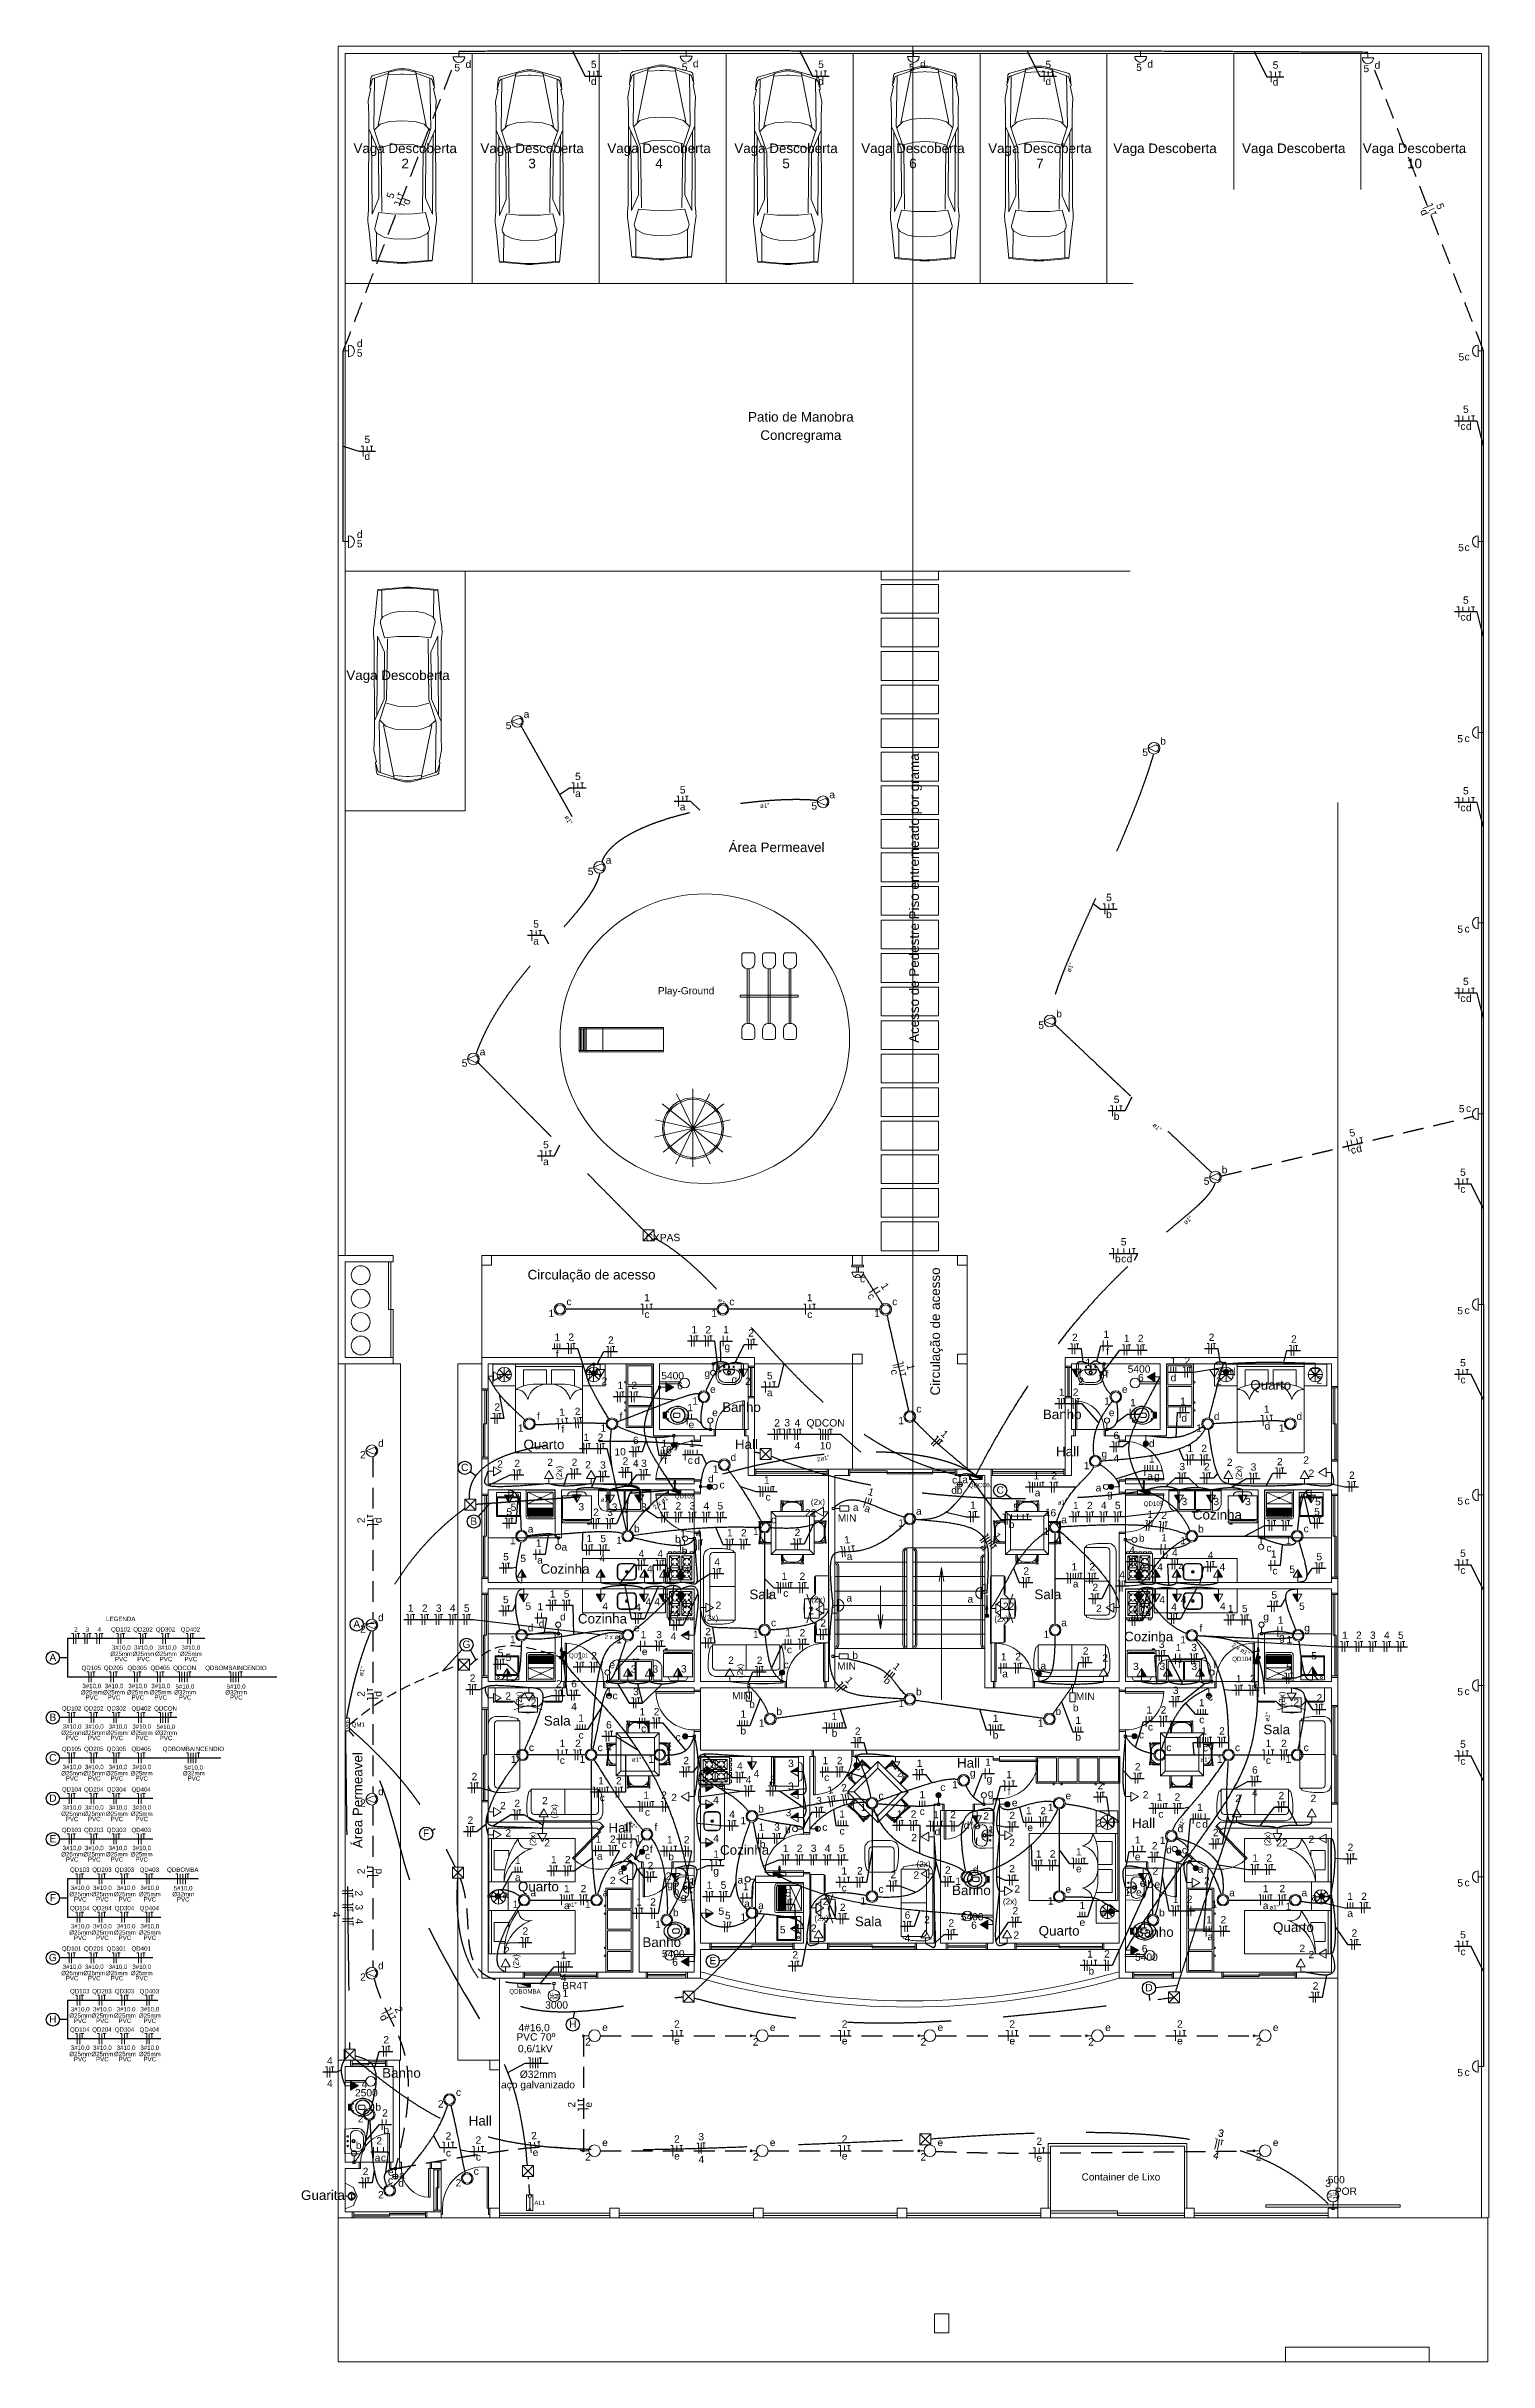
# Model space of a CAD drawing. Header units: inches. Extents: x 82 to 150, y -19 to 82.
# Drawn here: x 81.8 to 116.5, y -5.8 to 50 of the extents above; entities that cross this region are included whole.
import ezdxf
from ezdxf.enums import TextEntityAlignment as Align

# ---------------------------------------------------------------- set-up
doc = ezdxf.new("R2010")
doc.units = ezdxf.units.IN
doc.header["$MEASUREMENT"] = 0
doc.linetypes.add('Dashed', pattern=[0.75, 0.5, -0.25])
doc.linetypes.add('HIDDEN', pattern=[0.375, 0.25, -0.125])
for name, color, linetype, lineweight in [('BASE', 7, 'Continuous', 5), ('DI-Fios', 1, 'Continuous', 30), ('EL-Condutos', 8, 'Continuous', 30), ('EL-Fios', 1, 'Continuous', 20), ('EL-Pontos', 5, 'Continuous', 20), ('EL-Textos fios', 7, 'Continuous', 30), ('EL-Textos pontos', 5, 'Continuous', 30), ('MOVEIS', 253, 'Continuous', 20), ('P-SIMBOL', 5, 'Continuous', 20), ('TEXTO', 7, 'Continuous', 20)]:
    doc.layers.add(name, color=color, linetype=linetype, lineweight=lineweight)
doc.styles.add('Arial', font='arial.ttf')
doc.dimstyles.get("Standard").update_dxf_attribs({"dimtxt": 0.18, "dimasz": 0.18, "dimexe": 0.18, "dimexo": 0.0625, "dimgap": 0.09, "dimtad": 0, "dimtih": 1, "dimtoh": 1, "dimdec": 4, "dimzin": 0, "dimdsep": 46, "dimtxsty": 'Standard', "dimcen": 0.09, "dimadec": 0, "dimazin": 0, "dimtfac": 1, "dimtdec": 4, "dimtofl": 0, "dimtmove": 0, "dimatfit": 3, "dimfxl": 0, "dimtolj": 1, "dimtzin": 0, "dimarcsym": 0})

msp = doc.modelspace()

# ---------------------------------------------------------------- texts
at = {"layer": 'EL-Textos fios', "char_height": 0.176, "attachment_point": 8, "line_spacing_factor": 0.798, "style": 'Arial'}
for s, insert, width, rotation in [('5', (113.24, 23.727), 0.27963, 13.302), ('c', (113.265, 23.314), 0.2514, 13.302), ('d', (113.403, 23.346), 0.27963, 13.302), ('3', (110.042, -0.354), 0.27963, 347.553), ('4', (109.924, -0.891), 0.27963, 347.553)]:
    msp.add_mtext(s, dxfattribs=dict(at, insert=insert, width=width, rotation=rotation))
for s, insert, width in [('5', (105.124, 14.704), 0.27963), ('b', (105.014, 14.296), 0.27963), ('1', (94.226, 3.934), 0.26623), ('4', (94.226, 3.384), 0.26623)]:
    msp.add_mtext(s, dxfattribs=dict(at, insert=insert, width=width))
at = {"layer": 'EL-Textos pontos', "line_spacing_factor": 0.798, "style": 'Arial'}
for s, insert, char_height, width, attachment_point in [('d', (91.931, 49.449), 0.176, 0.27963, 8), ('d', (97.406, 49.463), 0.176, 0.27963, 8), ('d', (102.88, 49.454), 0.176, 0.27963, 8), ('d', (108.354, 49.454), 0.176, 0.27963, 8), ('d', (113.827, 49.427), 0.176, 0.27963, 8), ('5', (91.662, 49.367), 0.176, 0.27963, 8), ('5', (97.138, 49.381), 0.176, 0.27963, 8), ('5', (102.611, 49.372), 0.176, 0.27963, 8), ('5', (108.085, 49.372), 0.176, 0.27963, 8), ('5', (113.559, 49.345), 0.176, 0.27963, 8), ('5', (89.313, 42.497), 0.176, 0.27963, 8), ('d', (89.314, 42.725), 0.176, 0.27963, 8), ('5', (115.85, 42.401), 0.176, 0.27963, 8), ('c', (115.987, 42.407), 0.176, 0.2514, 8), ('5', (89.313, 37.906), 0.176, 0.27963, 8), ('d', (89.314, 38.134), 0.176, 0.27963, 8), ('5', (115.84, 37.813), 0.176, 0.27963, 8), ('c', (115.987, 37.817), 0.176, 0.2514, 8), ('5', (115.82, 33.21), 0.176, 0.27963, 8), ('c', (115.987, 33.22), 0.176, 0.2514, 8), ('5', (115.82, 28.625), 0.176, 0.27963, 8), ('c', (115.987, 28.635), 0.176, 0.2514, 8), ('5', (115.856, 24.303), 0.176, 0.27963, 8), ('c', (116.023, 24.313), 0.176, 0.2514, 8), ('c', (101.426, 20.211), 0.176, 0.2514, 8), ('1', (93.928, 19.378), 0.176, 0.27963, 8), ('c', (94.355, 19.66), 0.176, 0.2514, 8), ('1', (97.85, 19.378), 0.176, 0.27963, 8), ('c', (98.277, 19.66), 0.176, 0.2514, 8), ('1', (101.772, 19.378), 0.176, 0.27963, 8), ('c', (102.199, 19.66), 0.176, 0.2514, 8), ('5', (115.82, 19.441), 0.176, 0.27963, 8), ('c', (115.987, 19.451), 0.176, 0.2514, 8), ('1', (102.354, 16.797), 0.176, 0.27963, 8), ('c', (102.781, 17.079), 0.176, 0.2514, 8), ('d', (89.824, 16.249), 0.176, 0.27963, 8), ('2', (89.392, 15.976), 0.176, 0.27963, 8), ('d', (103.563, 15.12), 0.176, 0.27963, 7), ('c', (103.705, 15.368), 0.176, 0.2514, 9), ('b', (103.691, 15.118), 0.176, 0.27963, 7), ('a', (103.964, 15.375), 0.176, 0.27963, 9), ('MIN', (101.053, 14.45), 0.1765, 0.92163, 8), ('a', (101.261, 14.706), 0.176, 0.27963, 8), ('1', (102.354, 14.333), 0.176, 0.27963, 8), ('a', (102.781, 14.616), 0.176, 0.27963, 8), ('5', (115.82, 14.855), 0.176, 0.27963, 8), ('c', (115.987, 14.865), 0.176, 0.2514, 8), ('1', (104.372, 12.789), 0.176, 0.27963, 8), ('1', (100.756, 12.24), 0.176, 0.27963, 8), ('a', (101.106, 12.526), 0.176, 0.27963, 8), ('a', (104.022, 12.503), 0.176, 0.27963, 8), ('2', (89.392, 11.781), 0.176, 0.27963, 8), ('d', (89.824, 12.055), 0.176, 0.27963, 8), ('b', (101.247, 11.145), 0.176, 0.27963, 8), ('MIN', (101.039, 10.889), 0.1765, 0.92163, 8), ('MIN', (98.507, 10.174), 0.1765, 0.92163, 8), ('b', (98.764, 9.966), 0.176, 0.27963, 8), ('1', (102.354, 9.989), 0.176, 0.27963, 8), ('b', (102.781, 10.271), 0.176, 0.27963, 8), ('b', (106.56, 9.885), 0.176, 0.27963, 8), ('MIN', (106.788, 10.16), 0.1765, 0.92163, 8), ('5', (115.82, 10.269), 0.176, 0.27963, 8), ('c', (115.987, 10.279), 0.176, 0.2514, 8), ('1', (98.993, 9.516), 0.176, 0.27963, 8), ('b', (99.42, 9.798), 0.176, 0.27963, 8), ('1', (105.715, 9.516), 0.176, 0.27963, 8), ('b', (106.142, 9.798), 0.176, 0.27963, 8), ('d', (89.824, 7.865), 0.176, 0.27963, 8), ('2', (89.392, 7.591), 0.176, 0.27963, 8), ('5', (115.82, 5.663), 0.176, 0.27963, 8), ('c', (115.987, 5.673), 0.176, 0.2514, 8), ('2', (89.392, 3.401), 0.176, 0.27963, 8), ('d', (89.824, 3.675), 0.176, 0.27963, 8), ('BR4T', (94.506, 3.196), 0.1765, 1.2237, 8), ('QDBOMBA', (92.916, 3.063), 0.1059, 1.39852, 7), ('3000', (94.056, 2.727), 0.1765, 1.0649, 8), ('1', (94.266, 3.007), 0.176, 0.26623, 8), ('e', (95.223, 2.187), 0.176, 0.27963, 8), ('e', (99.261, 2.187), 0.176, 0.27963, 8), ('e', (103.299, 2.187), 0.176, 0.27963, 8), ('e', (107.338, 2.187), 0.176, 0.27963, 8), ('e', (111.376, 2.187), 0.176, 0.27963, 8), ('2', (94.813, 1.841), 0.176, 0.27963, 8), ('2', (98.852, 1.841), 0.176, 0.27963, 8), ('2', (102.89, 1.841), 0.176, 0.27963, 8), ('2', (106.928, 1.841), 0.176, 0.27963, 8), ('2', (110.966, 1.841), 0.176, 0.27963, 8), ('5', (115.82, 1.097), 0.176, 0.27963, 8), ('c', (115.987, 1.107), 0.176, 0.2514, 8), ('e', (95.223, -0.583), 0.176, 0.27963, 8), ('e', (99.261, -0.583), 0.176, 0.27963, 8), ('e', (103.299, -0.583), 0.176, 0.27963, 8), ('e', (111.376, -0.583), 0.176, 0.27963, 8), ('2', (94.813, -0.928), 0.176, 0.27963, 8), ('2', (98.852, -0.928), 0.176, 0.27963, 8), ('2', (102.89, -0.928), 0.176, 0.27963, 8), ('2', (110.966, -0.928), 0.176, 0.27963, 8), ('c', (90.116, -1.492), 0.176, 0.2514, 9), ('e', (90.13, -1.295), 0.176, 0.27963, 9), ('d', (90.377, -1.559), 0.176, 0.27963, 9), ('a', (90.399, -1.368), 0.176, 0.27963, 9)]:
    msp.add_mtext(s, dxfattribs=dict(at, insert=insert, char_height=char_height, width=width, attachment_point=attachment_point))
at = {"layer": 'P-SIMBOL', "attachment_point": 9, "rotation": 90, "line_spacing_factor": 0.798, "style": 'Arial'}
for s, insert, char_height, width in [('3F', (94.001, 3.12), 0.1059, 0.31894), ('M', (94.116, 3.091), 0.106, 0.22819)]:
    msp.add_mtext(s, dxfattribs=dict(at, insert=insert, char_height=char_height, width=width))
at = {"layer": 'TEXTO', "style": 'Arial'}
for s, height, p in [('Vaga Descoberta', 0.23076, (90.409, 47.33)), ('Vaga Descoberta', 0.23076, (93.466, 47.33)), ('Vaga Descoberta', 0.23076, (96.524, 47.33)), ('Vaga Descoberta', 0.23076, (99.582, 47.33)), ('Vaga Descoberta', 0.23076, (102.639, 47.33)), ('Vaga Descoberta', 0.23076, (105.697, 47.33)), ('Vaga Descoberta', 0.23076, (108.711, 47.33)), ('Vaga Descoberta', 0.23076, (111.812, 47.33)), ('Vaga Descoberta', 0.23076, (114.72, 47.33)), ('2', 0.231, (90.409, 46.965)), ('3', 0.231, (93.466, 46.965)), ('4', 0.231, (96.524, 46.965)), ('5', 0.231, (99.582, 46.965)), ('6', 0.231, (102.639, 46.965)), ('7', 0.231, (105.697, 46.965)), ('10', 0.2308, (114.72, 46.965)), ('Patio de Manobra', 0.23076, (99.939, 40.865)), ('Concregrama', 0.23076, (99.939, 40.425)), ('Vaga Descoberta', 0.23076, (90.236, 34.645)), ('5', 0.176, (92.899, 33.478)), ('a', 0.176, (93.331, 33.751)), ('5', 0.176, (108.232, 32.832)), ('b', 0.176, (108.664, 33.106)), ('5', 0.176, (94.569, 32.253)), ('a', 0.176, (94.569, 31.845)), ('5', 0.176, (97.093, 31.929)), ('a', 0.176, (100.694, 31.816)), ('a', 0.176, (97.093, 31.522)), ('5', 0.176, (100.262, 31.542)), ('Área Permeavel', 0.23076, (99.354, 30.502)), ('5', 0.176, (94.875, 29.965)), ('a', 0.176, (95.307, 30.239)), ('5', 0.176, (107.361, 29.338)), ('b', 0.176, (107.361, 28.931)), ('5', 0.176, (93.562, 28.7)), ('a', 0.176, (93.562, 28.292)), ('Play-Ground', 0.17307, (97.176, 27.097)), ('b', 0.176, (106.159, 26.54)), ('5', 0.176, (105.727, 26.266)), ('a', 0.176, (92.271, 25.626)), ('5', 0.176, (91.839, 25.353)), ('5', 0.176, (107.544, 24.476)), ('b', 0.176, (107.544, 24.069)), ('5', 0.176, (93.799, 23.389)), ('a', 0.176, (93.799, 22.982)), ('b', 0.176, (110.144, 22.783)), ('5', 0.176, (109.712, 22.509)), ('CXPAS', 0.1765, (96.617, 21.152)), ('Circulação de acesso', 0.23076, (94.898, 20.214)), ('1', 0.176, (94.071, 18.754)), ('2', 0.176, (94.408, 18.754)), ('1', 0.176, (97.371, 18.934)), ('2', 0.176, (97.708, 18.934)), ('1', 0.176, (98.137, 18.936)), ('2', 0.176, (98.741, 18.857)), ('2', 0.176, (106.54, 18.748)), ('1', 0.176, (107.296, 18.822)), ('2', 0.176, (108.125, 18.722)), ('2', 0.176, (109.831, 18.752)), ('f', 0.176, (94.071, 18.347)), ('2', 0.176, (95.363, 18.682)), ('g', 0.176, (98.168, 18.529)), ('f', 0.176, (107.327, 18.415)), ('1', 0.176, (107.788, 18.722)), ('1', 0.176, (108.912, 18.184)), ('2', 0.176, (109.249, 18.184)), ('2', 0.176, (111.815, 18.709)), ('2', 0.176, (92.892, 17.855)), ('2', 0.176, (95.208, 17.698)), ('5400', 0.1765, (96.851, 17.827)), ('1', 0.176, (97.97, 17.997)), ('g', 0.176, (98.337, 17.738)), ('2', 0.176, (98.664, 17.693)), ('5', 0.176, (99.191, 17.827)), ('2', 0.176, (106.69, 17.693)), ('1', 0.176, (106.864, 18.144)), ('f', 0.176, (107.149, 17.794)), ('5400', 0.1765, (108.086, 17.985)), ('6', 0.176, (108.129, 17.781)), ('d', 0.176, (108.912, 17.777)), ('2', 0.176, (110.005, 17.698)), ('Quarto', 0.2308, (111.257, 17.56)), ('2', 0.176, (112.428, 17.719)), ('2', 0.176, (92.628, 17.072)), ('1', 0.176, (95.589, 17.594)), ('2', 0.176, (95.926, 17.594)), ('6', 0.176, (97.026, 17.584)), ('1', 0.176, (97.273, 17.058)), ('1', 0.176, (97.393, 17.217)), ('e', 0.176, (97.82, 17.5)), ('Banho', 0.2308, (98.51, 17.024)), ('a', 0.176, (99.191, 17.42)), ('1', 0.176, (106.221, 17.429)), ('2', 0.176, (106.558, 17.429)), ('1', 0.176, (107.315, 17.217)), ('e', 0.176, (107.742, 17.5)), ('1', 0.176, (107.939, 17.179)), ('1', 0.176, (109.142, 17.214)), ('1', 0.176, (93.19, 16.565)), ('f', 0.176, (93.617, 16.848)), ('1', 0.176, (95.18, 16.565)), ('f', 0.176, (95.607, 16.848)), ('e', 0.176, (97.304, 16.65)), ('2', 0.176, (99.366, 16.689)), ('3', 0.176, (99.609, 16.695)), ('4', 0.176, (99.857, 16.689)), ('QDCON', 0.1765, (100.534, 16.689)), ('Banho', 0.2308, (106.235, 16.852)), ('e', 0.176, (107.97, 16.772)), ('d', 0.176, (109.174, 16.807)), ('1', 0.176, (109.528, 16.565)), ('d', 0.176, (109.955, 16.848)), ('1', 0.176, (111.518, 16.565)), ('d', 0.176, (111.945, 16.848)), ('Quarto', 0.2308, (93.751, 16.127)), ('1', 0.176, (94.776, 16.344)), ('2', 0.176, (95.112, 16.344)), ('6', 0.176, (95.963, 16.269)), ('1', 0.176, (96.649, 16.195)), ('1', 0.176, (97.316, 16.197)), ('Hall', 0.2308, (98.628, 16.13)), ('4', 0.176, (99.856, 16.139)), ('10', 0.1765, (100.534, 16.139)), ('Hall', 0.2308, (106.363, 15.958)), ('6', 0.176, (107.538, 16.389)), ('1', 0.176, (109.319, 16.077)), ('2', 0.176, (109.655, 16.077)), ('C', 0.176, (91.844, 15.617)), ('2', 0.176, (92.693, 15.699)), ('2', 0.176, (93.104, 15.713)), ('2', 0.176, (93.901, 15.741)), ('2', 0.176, (94.487, 15.74)), ('2', 0.176, (94.814, 15.683)), ('3', 0.176, (95.172, 15.676)), ('2', 0.176, (95.712, 15.769)), ('4', 0.176, (95.963, 15.719)), ('3', 0.176, (96.159, 15.717)), ('f', 0.176, (96.68, 15.787)), ('c', 0.176, (97.277, 15.79)), ('d', 0.176, (97.441, 15.79)), ('1', 0.176, (97.886, 15.579)), ('d', 0.176, (98.313, 15.861)), ('1', 0.176, (105.609, 15.417)), ('2', 0.176, (106.039, 15.417)), ('1', 0.176, (106.822, 15.663)), ('g', 0.176, (107.249, 15.945)), ('4', 0.176, (107.538, 15.839)), ('1', 0.176, (108.393, 15.822)), ('3', 0.176, (109.126, 15.638)), ('3', 0.176, (109.126, 15.638)), ('2', 0.176, (109.717, 15.636)), ('2', 0.176, (110.269, 15.741)), ('3', 0.176, (110.842, 15.628)), ('2', 0.176, (111.476, 15.757)), ('2', 0.176, (112.11, 15.796)), ('2', 0.176, (112.236, 15.478)), ('2', 0.176, (113.211, 15.43)), ('1', 0.176, (99.119, 15.314)), ('c', 0.176, (99.15, 14.907)), ('C', 0.176, (104.742, 15.074)), ('a', 0.176, (105.64, 15.009)), ('a', 0.176, (108.353, 15.414)), ('g', 0.176, (108.518, 15.414)), ('B', 0.176, (92.06, 14.324)), ('5', 0.176, (92.916, 14.548)), ('5', 0.176, (93.017, 14.659)), ('3', 0.176, (94.651, 14.67)), ('2', 0.176, (95.006, 14.54)), ('3', 0.176, (95.343, 14.54)), ('3', 0.176, (95.453, 14.662)), ('3', 0.176, (96.159, 14.667)), ('1', 0.176, (96.653, 14.692)), ('2', 0.176, (96.99, 14.692)), ('3', 0.176, (97.327, 14.692)), ('4', 0.176, (97.664, 14.692)), ('5', 0.176, (98, 14.692)), ('c', 0.176, (99.282, 14.361)), ('22', 0.1765, (100.176, 14.522)), ('a', 0.176, (106.28, 14.361)), ('1', 0.176, (106.562, 14.702)), ('2', 0.176, (106.899, 14.702)), ('4', 0.176, (107.236, 14.702)), ('5', 0.176, (107.573, 14.702)), ('3', 0.176, (109.178, 14.797)), ('Cozinha', 0.2308, (109.973, 14.435)), ('3', 0.176, (109.945, 14.797)), ('3', 0.176, (110.709, 14.797)), ('1', 0.176, (111.283, 14.494)), ('5', 0.176, (111.62, 14.494)), ('5', 0.176, (112.372, 14.553)), ('5', 0.176, (112.395, 14.793)), ('1', 0.176, (93.002, 13.857)), ('a', 0.176, (93.429, 14.139)), ('1', 0.176, (93.624, 13.795)), ('1', 0.176, (94.842, 13.906)), ('5', 0.176, (95.178, 13.906)), ('1', 0.176, (95.561, 13.86)), ('b', 0.176, (95.988, 14.143)), ('1', 0.176, (98.229, 14.044)), ('2', 0.176, (98.566, 14.044)), ('1', 0.176, (98.855, 14.079)), ('2', 0.176, (99.858, 14.051)), ('1', 0.176, (105.853, 14.079)), ('1', 0.176, (109.147, 13.857)), ('b', 0.176, (109.574, 14.139)), ('1', 0.176, (111.684, 13.861)), ('c', 0.176, (112.111, 14.143)), ('5', 0.176, (92.837, 13.468)), ('5', 0.176, (93.251, 13.427)), ('a', 0.176, (93.655, 13.388)), ('Cozinha', 0.2308, (94.259, 13.13)), ('4', 0.176, (95.154, 13.427)), ('4', 0.176, (96.101, 13.543)), ('4', 0.176, (96.301, 13.168)), ('4', 0.176, (96.552, 13.539)), ('4', 0.176, (96.552, 13.539)), ('4', 0.176, (96.772, 13.168)), ('4', 0.176, (97.923, 13.341)), ('1', 0.176, (106.526, 13.225)), ('2', 0.176, (106.957, 13.225)), ('4', 0.176, (107.918, 13.626)), ('4', 0.176, (108.201, 13.188)), ('4', 0.176, (108.592, 13.217)), ('4', 0.176, (108.949, 13.566)), ('4', 0.176, (109.101, 13.217)), ('4', 0.176, (109.809, 13.504)), ('4', 0.176, (110.091, 13.217)), ('1', 0.176, (111.328, 13.536)), ('5', 0.176, (111.773, 13.164)), ('5', 0.176, (112.427, 13.471)), ('4', 0.176, (97.188, 13.139)), ('Sala', 0.2308, (99.023, 12.518)), ('1', 0.176, (99.545, 12.998)), ('2', 0.176, (99.976, 12.998)), ('2', 0.176, (105.368, 13.124)), ('Sala', 0.2308, (105.888, 12.518)), ('a', 0.176, (106.558, 12.817)), ('2', 0.176, (107.032, 12.73)), ('4', 0.176, (107.681, 13.037)), ('c', 0.176, (111.359, 13.128)), ('1', 0.176, (90.543, 12.23)), ('2', 0.176, (90.88, 12.23)), ('3', 0.176, (91.217, 12.23)), ('4', 0.176, (91.554, 12.23)), ('5', 0.176, (91.891, 12.23)), ('5', 0.176, (92.833, 12.436)), ('5', 0.176, (93.375, 12.276)), ('1', 0.176, (93.662, 12.267)), ('1', 0.176, (93.96, 12.572)), ('5', 0.176, (94.297, 12.572)), ('4', 0.176, (95.226, 12.276)), ('4', 0.176, (96.019, 12.252)), ('4', 0.176, (96.019, 12.252)), ('4', 0.176, (96.27, 12.379)), ('4', 0.176, (96.478, 12.389)), ('4', 0.176, (96.945, 12.097)), ('4', 0.176, (96.945, 12.097)), ('4', 0.176, (96.945, 12.097)), ('4', 0.176, (97.148, 12.313)), ('2', 0.176, (97.955, 12.297)), ('c', 0.176, (99.576, 12.59)), ('2', 0.176, (100.185, 12.172)), ('22', 0.1765, (104.944, 12.275)), ('2', 0.176, (107.119, 12.224)), ('4', 0.176, (107.986, 12.204)), ('4', 0.176, (107.986, 12.204)), ('4', 0.176, (108.178, 12.305)), ('4', 0.176, (108.643, 12.432)), ('4', 0.176, (108.926, 12.254)), ('4', 0.176, (108.926, 12.254)), ('4', 0.176, (109.159, 12.432)), ('4', 0.176, (110.104, 12.276)), ('1', 0.176, (110.294, 12.22)), ('5', 0.176, (110.631, 12.22)), ('5', 0.176, (111.341, 12.548)), ('5', 0.176, (112.007, 12.276)), ('2', 0.106, (82.478, 11.773)), ('3', 0.106, (82.752, 11.773)), ('4', 0.106, (83.041, 11.773)), ('LEGENDA', 0.1059, (83.558, 12.027)), ('QD102', 0.1059, (83.558, 11.773)), ('QD202', 0.1059, (84.092, 11.773)), ('QD302', 0.1059, (84.635, 11.773)), ('QD402', 0.1059, (85.234, 11.773)), ('A', 0.176, (89.241, 11.848)), ('d', 0.176, (93.429, 11.757)), ('d', 0.176, (93.694, 11.859)), ('Cozinha', 0.2308, (95.161, 11.932)), ('e', 0.176, (95.988, 11.757)), ('1', 0.176, (96.148, 11.594)), ('3', 0.176, (96.524, 11.594)), ('4', 0.176, (96.872, 11.552)), ('2', 0.176, (97.705, 11.666)), ('1', 0.176, (98.855, 11.599)), ('c', 0.176, (99.282, 11.881)), ('1', 0.176, (99.633, 11.638)), ('2', 0.176, (99.978, 11.638)), ('2', 0.176, (100.476, 11.873)), ('1', 0.176, (105.853, 11.599)), ('a', 0.176, (106.28, 11.881)), ('Cozinha', 0.2308, (108.317, 11.503)), ('f', 0.176, (109.574, 11.753)), ('1', 0.176, (111.496, 11.944)), ('g', 0.176, (111.527, 11.536)), ('g', 0.176, (112.133, 11.757)), ('1', 0.176, (113.043, 11.579)), ('2', 0.176, (113.379, 11.579)), ('3', 0.176, (113.716, 11.579)), ('4', 0.176, (114.053, 11.579)), ('5', 0.176, (114.39, 11.579)), ('A', 0.176, (81.922, 11.043)), ('%%C25mm', 0.1059, (83.57, 11.185)), ('3#10,0', 0.1059, (83.57, 11.338)), ('PVC', 0.1059, (83.57, 11.06)), ('%%C25mm', 0.1059, (84.104, 11.185)), ('3#10,0', 0.1059, (84.104, 11.338)), ('PVC', 0.1059, (84.104, 11.06)), ('%%C25mm', 0.1059, (84.647, 11.185)), ('3#10,0', 0.1059, (84.675, 11.338)), ('PVC', 0.1059, (84.647, 11.06)), ('%%C25mm', 0.1059, (85.245, 11.185)), ('3#10,0', 0.1059, (85.245, 11.338)), ('PVC', 0.1059, (85.245, 11.06)), ('G', 0.176, (91.885, 11.36)), ('5', 0.176, (92.707, 11.153)), ('5', 0.176, (92.897, 11.044)), ('1', 0.176, (93.002, 11.474)), ('1', 0.176, (94.623, 11.084)), ('2', 0.176, (94.96, 11.084)), ('1', 0.176, (95.561, 11.474)), ('e', 0.176, (96.179, 11.186)), ('2', 0.176, (98.257, 10.976)), ('2', 0.176, (98.946, 10.974)), ('c', 0.176, (99.664, 11.231)), ('1', 0.176, (104.826, 11.06)), ('2', 0.176, (105.171, 11.06)), ('2', 0.176, (106.799, 11.2)), ('2', 0.176, (107.27, 11.031)), ('3', 0.176, (108.63, 11.361)), ('3', 0.176, (108.63, 11.361)), ('1', 0.176, (109.035, 11.282)), ('1', 0.176, (109.147, 11.47)), ('3', 0.176, (109.411, 11.282)), ('1', 0.176, (111.706, 11.474)), ('5', 0.176, (112.3, 11.084)), ('QD105', 0.1059, (82.848, 10.848)), ('QD205', 0.1059, (83.383, 10.848)), ('QD305', 0.1059, (83.954, 10.848)), ('QD405', 0.1059, (84.508, 10.848)), ('QDCON', 0.1059, (85.095, 10.848)), ('QDBOMBAINCENDIO', 0.1059, (86.331, 10.848)), ('2', 0.176, (92.033, 10.545)), ('2', 0.176, (94.108, 10.406)), ('6', 0.176, (94.476, 10.411)), ('3', 0.176, (95.912, 10.763)), ('3', 0.176, (96.434, 10.764)), ('3', 0.176, (97.12, 10.769)), ('a', 0.176, (104.857, 10.653)), ('3', 0.176, (108.01, 10.827)), ('3', 0.176, (108.647, 10.827)), ('f', 0.176, (109.066, 10.875)), ('3', 0.176, (109.414, 10.828)), ('1', 0.176, (110.487, 10.53)), ('2', 0.176, (110.823, 10.53)), ('5', 0.176, (111.696, 10.818)), ('%%C25mm', 0.1059, (82.86, 10.26)), ('3#10,0', 0.1059, (82.86, 10.412)), ('PVC', 0.1059, (82.86, 10.135)), ('%%C25mm', 0.1059, (83.395, 10.26)), ('3#10,0', 0.1059, (83.395, 10.412)), ('PVC', 0.1059, (83.395, 10.135)), ('%%C25mm', 0.1059, (83.967, 10.26)), ('3#10,0', 0.1059, (83.967, 10.412)), ('PVC', 0.1059, (83.967, 10.135)), ('%%C25mm', 0.1059, (84.52, 10.26)), ('3#10,0', 0.1059, (84.52, 10.412)), ('PVC', 0.1059, (84.52, 10.135)), ('%%C32mm', 0.1059, (85.107, 10.26)), ('5#10,0', 0.1059, (85.103, 10.402)), ('PVC', 0.1059, (85.107, 10.135)), ('%%C32mm', 0.1059, (86.342, 10.26)), ('5#10,0', 0.1059, (86.338, 10.402)), ('PVC', 0.1059, (86.342, 10.135)), ('2', 0.176, (92.892, 10.113)), ('2', 0.176, (93.5, 9.963)), ('4', 0.176, (94.476, 9.861)), ('3', 0.176, (95.967, 10.223)), ('3', 0.176, (95.967, 10.223)), ('3', 0.176, (95.967, 10.223)), ('3', 0.176, (108.969, 10.252)), ('1', 0.176, (109.596, 9.955)), ('2', 0.176, (111.873, 9.962)), ('2', 0.176, (112.43, 10.07)), ('B', 0.176, (81.922, 9.605)), ('QD102', 0.1059, (82.374, 9.873)), ('3#10,0', 0.1059, (82.386, 9.437)), ('QD202', 0.1059, (82.908, 9.873)), ('3#10,0', 0.1059, (82.92, 9.437)), ('QD302', 0.1059, (83.451, 9.873)), ('3#10,0', 0.1059, (83.491, 9.437)), ('QD402', 0.1059, (84.05, 9.873)), ('3#10,0', 0.1059, (84.062, 9.437)), ('QDCON', 0.1059, (84.637, 9.873)), ('5#10,0', 0.1059, (84.644, 9.427)), ('Sala', 0.2308, (94.07, 9.475)), ('1', 0.176, (94.647, 9.585)), ('6', 0.176, (95.315, 9.421)), ('1', 0.176, (96.12, 9.738)), ('c', 0.176, (96.152, 9.331)), ('2', 0.176, (96.465, 9.738)), ('2', 0.176, (101.309, 9.268)), ('1', 0.176, (108.329, 9.78)), ('c', 0.176, (108.36, 9.372)), ('2', 0.176, (108.674, 9.78)), ('c', 0.176, (109.596, 9.547)), ('1', 0.176, (109.652, 9.275)), ('2', 0.176, (110.082, 9.275)), ('Sala', 0.2308, (111.402, 9.265)), ('%%C25mm', 0.1059, (82.386, 9.285)), ('QD105', 0.1059, (82.374, 8.898)), ('PVC', 0.1059, (82.386, 9.16)), ('%%C25mm', 0.1059, (82.92, 9.285)), ('QD205', 0.1059, (82.908, 8.898)), ('PVC', 0.1059, (82.92, 9.16)), ('%%C25mm', 0.1059, (83.463, 9.285)), ('QD305', 0.1059, (83.451, 8.898)), ('PVC', 0.1059, (83.463, 9.16)), ('%%C25mm', 0.1059, (84.062, 9.285)), ('QD405', 0.1059, (84.05, 8.898)), ('PVC', 0.1059, (84.062, 9.16)), ('%%C32mm', 0.1059, (84.649, 9.285)), ('PVC', 0.1059, (84.649, 9.16)), ('QDBOMBAINCENDIO', 0.1059, (85.306, 8.898)), ('c', 0.176, (93.45, 8.875)), ('1', 0.176, (94.194, 8.974)), ('2', 0.176, (94.57, 8.974)), ('c', 0.176, (94.647, 9.177)), ('c', 0.176, (95.105, 8.875)), ('4', 0.176, (95.315, 8.871)), ('c', 0.176, (96.761, 8.875)), ('c', 0.176, (108.801, 8.875)), ('c', 0.176, (109.683, 8.868)), ('c', 0.176, (110.457, 8.875)), ('1', 0.176, (111.201, 8.974)), ('2', 0.176, (111.577, 8.974)), ('c', 0.176, (112.112, 8.875)), ('C', 0.176, (81.922, 8.63)), ('%%C25mm', 0.1059, (82.386, 8.31)), ('3#10,0', 0.1059, (82.386, 8.462)), ('%%C25mm', 0.1059, (82.92, 8.31)), ('3#10,0', 0.1059, (82.92, 8.462)), ('%%C25mm', 0.1059, (83.463, 8.31)), ('3#10,0', 0.1059, (83.491, 8.462)), ('%%C25mm', 0.1059, (84.062, 8.31)), ('3#10,0', 0.1059, (84.062, 8.462)), ('%%C32mm', 0.1059, (85.318, 8.31)), ('5#10,0', 0.1059, (85.313, 8.452)), ('2', 0.176, (92.076, 8.176)), ('1', 0.176, (93.022, 8.593)), ('c', 0.176, (94.194, 8.567)), ('1', 0.176, (94.678, 8.593)), ('ø1"', 0.1059, (95.981, 8.643)), ('1', 0.176, (96.334, 8.593)), ('2', 0.176, (97.177, 8.561)), ('4', 0.176, (97.993, 8.356)), ('4', 0.176, (98.47, 8.43)), ('4', 0.176, (98.47, 8.43)), ('4', 0.176, (98.871, 8.244)), ('3', 0.176, (99.7, 8.493)), ('1', 0.176, (100.53, 8.561)), ('2', 0.176, (100.875, 8.561)), ('2', 0.176, (102.32, 8.257)), ('1', 0.176, (102.798, 8.495)), ('Hall', 0.2308, (103.978, 8.462)), ('g', 0.176, (104.079, 8.263)), ('1', 0.176, (104.448, 8.525)), ('1', 0.176, (104.954, 8.224)), ('2', 0.176, (108.053, 8.41)), ('1', 0.176, (108.374, 8.593)), ('ø1"', 0.1059, (109.676, 8.643)), ('1', 0.176, (110.03, 8.593)), ('6', 0.176, (110.875, 8.336)), ('c', 0.176, (111.201, 8.567)), ('1', 0.176, (111.685, 8.593)), ('D', 0.176, (81.922, 7.655)), ('QD104', 0.1059, (82.374, 7.922)), ('PVC', 0.1059, (82.386, 8.185)), ('QD204', 0.1059, (82.908, 7.922)), ('PVC', 0.1059, (82.92, 8.185)), ('QD304', 0.1059, (83.451, 7.922)), ('PVC', 0.1059, (83.463, 8.185)), ('QD404', 0.1059, (84.05, 7.922)), ('PVC', 0.1059, (84.062, 8.185)), ('PVC', 0.1059, (85.318, 8.185)), ('2', 0.176, (93.775, 7.596)), ('1', 0.176, (95.126, 8.075)), ('c', 0.176, (95.157, 7.668)), ('2', 0.176, (95.556, 8.075)), ('1', 0.176, (96.214, 7.728)), ('2', 0.176, (96.645, 7.728)), ('2', 0.176, (96.885, 7.672)), ('4', 0.176, (97.895, 7.613)), ('4', 0.176, (98.022, 7.976)), ('4', 0.176, (98.68, 8.101)), ('4', 0.176, (98.68, 8.101)), ('3', 0.176, (99.265, 8.106)), ('3', 0.176, (99.265, 8.106)), ('3', 0.176, (99.7, 7.944)), ('3', 0.176, (100.377, 7.592)), ('c', 0.176, (100.561, 8.154)), ('c', 0.176, (101.87, 7.715)), ('1', 0.176, (102.864, 7.743)), ('1', 0.176, (103.652, 7.981)), ('g', 0.176, (104.48, 8.118)), ('f', 0.176, (104.954, 7.817)), ('e', 0.176, (106.381, 7.715)), ('2', 0.176, (107.154, 7.957)), ('2', 0.176, (108.243, 7.736)), ('1', 0.176, (108.579, 7.683)), ('2', 0.176, (109.01, 7.683)), ('2', 0.176, (110.472, 7.65)), ('4', 0.176, (110.875, 7.786)), ('2', 0.176, (111.513, 7.718)), ('2', 0.176, (111.513, 7.718)), ('2', 0.176, (112.285, 7.65)), ('%%C25mm', 0.1059, (82.386, 7.335)), ('3#10,0', 0.1059, (82.386, 7.487)), ('PVC', 0.1059, (82.386, 7.21)), ('%%C25mm', 0.1059, (82.92, 7.335)), ('3#10,0', 0.1059, (82.92, 7.487)), ('PVC', 0.1059, (82.92, 7.21)), ('%%C25mm', 0.1059, (83.463, 7.335)), ('3#10,0', 0.1059, (83.491, 7.487)), ('PVC', 0.1059, (83.463, 7.21)), ('%%C25mm', 0.1059, (84.062, 7.335)), ('3#10,0', 0.1059, (84.062, 7.487)), ('PVC', 0.1059, (84.062, 7.21)), ('2', 0.176, (91.979, 7.125)), ('2', 0.176, (92.763, 7.476)), ('2', 0.176, (93.109, 7.529)), ('2', 0.176, (93.109, 7.529)), ('c', 0.176, (96.246, 7.321)), ('4', 0.176, (98.283, 7.268)), ('1', 0.176, (98.552, 7.116)), ('b', 0.176, (98.979, 7.398)), ('3', 0.176, (99.641, 7.309)), ('1', 0.176, (100.934, 7.275)), ('1', 0.176, (101.443, 7.433)), ('1', 0.176, (102.317, 7.272)), ('2', 0.176, (102.654, 7.272)), ('c', 0.176, (102.864, 7.336)), ('1', 0.176, (103.196, 7.259)), ('2', 0.176, (103.604, 7.259)), ('2', 0.176, (104.401, 7.227)), ('2', 0.176, (105.031, 7.241)), ('1', 0.176, (105.431, 7.356)), ('2', 0.176, (105.776, 7.356)), ('1', 0.176, (105.954, 7.433)), ('2', 0.176, (107.112, 7.054)), ('Hall', 0.2308, (108.194, 7.011)), ('c', 0.176, (108.611, 7.276)), ('1', 0.176, (109.551, 7.438)), ('d', 0.176, (109.676, 7.031)), ('E', 0.176, (81.922, 6.679)), ('QD103', 0.1059, (82.374, 6.947)), ('QD203', 0.1059, (82.908, 6.947)), ('QD303', 0.1059, (83.451, 6.947)), ('QD403', 0.1059, (84.05, 6.947)), ('F', 0.176, (90.913, 6.813)), ('2', 0.176, (92.892, 6.819)), ('2', 0.176, (93.827, 6.581)), ('1', 0.176, (95.065, 6.668)), ('Hall', 0.2308, (95.582, 6.899)), ('2', 0.176, (95.41, 6.668)), ('c', 0.176, (95.685, 6.541)), ('1', 0.176, (95.724, 6.949)), ('f', 0.176, (95.849, 6.541)), ('1', 0.176, (96.02, 6.68)), ('f', 0.176, (96.447, 6.962)), ('1', 0.176, (96.783, 6.655)), ('2', 0.176, (97.19, 6.655)), ('4', 0.176, (97.895, 6.686)), ('1', 0.176, (98.988, 6.959)), ('b', 0.176, (99.019, 6.551)), ('3', 0.176, (99.364, 6.959)), ('c', 0.176, (100.934, 6.867)), ('2', 0.176, (102.666, 6.707)), ('d', 0.176, (103.228, 6.851)), ('d', 0.176, (103.929, 7.001)), ('f', 0.176, (104.056, 6.995)), ('f', 0.176, (104.171, 6.61)), ('1', 0.176, (104.521, 6.896)), ('2', 0.176, (105.027, 6.592)), ('e', 0.176, (105.463, 6.949)), ('1', 0.176, (108.052, 6.652)), ('2', 0.176, (108.462, 6.508)), ('1', 0.176, (108.654, 6.641)), ('d', 0.176, (109.081, 6.923)), ('c', 0.176, (109.512, 7.031)), ('2', 0.176, (109.931, 6.828)), ('22', 0.1765, (111.525, 6.581)), ('2', 0.176, (112.236, 6.664)), ('2', 0.176, (113.178, 6.47)), ('%%C25mm', 0.1059, (82.386, 6.36)), ('3#10,0', 0.1059, (82.386, 6.512)), ('PVC', 0.1059, (82.386, 6.234)), ('%%C25mm', 0.1059, (82.92, 6.36)), ('3#10,0', 0.1059, (82.92, 6.512)), ('PVC', 0.1059, (82.92, 6.234)), ('%%C25mm', 0.1059, (83.463, 6.36)), ('3#10,0', 0.1059, (83.491, 6.512)), ('PVC', 0.1059, (83.463, 6.234)), ('%%C25mm', 0.1059, (84.062, 6.36)), ('3#10,0', 0.1059, (84.062, 6.512)), ('PVC', 0.1059, (84.062, 6.234)), ('1', 0.176, (93.121, 6.158)), ('1', 0.176, (93.988, 6.177)), ('2', 0.176, (94.325, 6.177)), ('a', 0.176, (95.096, 6.261)), ('2', 0.176, (96.318, 6.033)), ('b', 0.176, (96.814, 6.248)), ('1', 0.176, (97.898, 6.309)), ('Cozinha', 0.2308, (98.584, 6.365)), ('1', 0.176, (99.573, 6.448)), ('2', 0.176, (99.91, 6.448)), ('3', 0.176, (100.247, 6.448)), ('4', 0.176, (100.584, 6.448)), ('5', 0.176, (100.921, 6.448)), ('1', 0.176, (100.984, 5.905)), ('2', 0.176, (101.36, 5.905)), ('2', 0.176, (103.479, 5.923)), ('d', 0.176, (104.154, 5.938)), ('2', 0.176, (105.027, 5.959)), ('1', 0.176, (105.666, 6.314)), ('2', 0.176, (106.003, 6.314)), ('e', 0.176, (106.635, 5.957)), ('1', 0.176, (106.635, 6.364)), ('e', 0.176, (108.052, 6.245)), ('2', 0.176, (108.478, 5.902)), ('1', 0.176, (110.883, 6.215)), ('2', 0.176, (111.22, 6.215)), ('QD103', 0.1059, (82.57, 5.989)), ('3#10,0', 0.1059, (82.581, 5.554)), ('QD203', 0.1059, (83.104, 5.989)), ('3#10,0', 0.1059, (83.115, 5.554)), ('QD303', 0.1059, (83.647, 5.989)), ('3#10,0', 0.1059, (83.686, 5.554)), ('QD403', 0.1059, (84.245, 5.989)), ('3#10,0', 0.1059, (84.257, 5.554)), ('QDBOMBA', 0.1059, (85.051, 5.989)), ('5#10,0', 0.1059, (85.059, 5.544)), ('a', 0.176, (93.121, 5.751)), ('Quarto', 0.2308, (93.617, 5.482)), ('1', 0.176, (94.303, 5.479)), ('2', 0.176, (94.703, 5.479)), ('2', 0.176, (95.408, 5.674)), ('2', 0.176, (96.752, 5.78)), ('g', 0.176, (96.789, 5.573)), ('b', 0.176, (96.941, 5.412)), ('1', 0.176, (97.323, 5.642)), ('1', 0.176, (97.739, 5.561)), ('g', 0.176, (97.898, 5.901)), ('5', 0.176, (98.076, 5.561)), ('1', 0.176, (98.611, 5.528)), ('5', 0.176, (99.633, 5.373)), ('c', 0.176, (100.984, 5.497)), ('c', 0.176, (101.87, 5.465)), ('2', 0.176, (102.164, 5.815)), ('2', 0.176, (102.72, 5.805)), ('Banho', 0.2308, (104.047, 5.393)), ('1', 0.176, (103.727, 5.656)), ('2', 0.176, (105.151, 5.47)), ('e', 0.176, (106.381, 5.465)), ('1', 0.176, (107.806, 5.387)), ('e', 0.176, (108.081, 5.388)), ('b', 0.176, (108.353, 5.584)), ('e', 0.176, (108.526, 5.583)), ('2', 0.176, (109.72, 5.667)), ('1', 0.176, (111.135, 5.478)), ('2', 0.176, (111.534, 5.478)), ('F', 0.176, (81.922, 5.258)), ('%%C25mm', 0.1059, (82.581, 5.401)), ('QD104', 0.1059, (82.57, 5.064)), ('PVC', 0.1059, (82.581, 5.276)), ('%%C25mm', 0.1059, (83.115, 5.401)), ('QD204', 0.1059, (83.104, 5.064)), ('PVC', 0.1059, (83.115, 5.276)), ('%%C25mm', 0.1059, (83.658, 5.401)), ('QD304', 0.1059, (83.647, 5.064)), ('PVC', 0.1059, (83.658, 5.276)), ('%%C25mm', 0.1059, (84.257, 5.401)), ('QD404', 0.1059, (84.245, 5.064)), ('PVC', 0.1059, (84.257, 5.276)), ('%%C32mm', 0.1059, (85.063, 5.401)), ('PVC', 0.1059, (85.063, 5.276)), ('1', 0.176, (93.066, 5.098)), ('a', 0.176, (93.493, 5.38)), ('a', 0.176, (94.303, 5.072)), ('ø1"', 0.1059, (94.425, 5.148)), ('1', 0.176, (94.808, 5.098)), ('a', 0.176, (95.235, 5.38)), ('1', 0.176, (96.043, 5.158)), ('2', 0.176, (96.38, 5.158)), ('b', 0.176, (96.926, 4.9)), ('g', 0.176, (97.117, 5.27)), ('5', 0.176, (98.022, 4.935)), ('1', 0.176, (98.552, 4.791)), ('a', 0.176, (98.642, 5.12)), ('a', 0.176, (98.979, 5.073)), ('2', 0.176, (100.535, 5.169)), ('2', 0.176, (100.948, 5.028)), ('1', 0.176, (101.443, 5.183)), ('6', 0.176, (102.507, 4.842)), ('5400', 0.1765, (104.065, 4.8)), ('2', 0.176, (105.106, 4.946)), ('1', 0.176, (105.954, 5.183)), ('1', 0.176, (106.719, 5.075)), ('b', 0.176, (108.637, 4.9)), ('1', 0.176, (108.966, 5.219)), ('2', 0.176, (109.303, 5.219)), ('1', 0.176, (109.896, 5.097)), ('a', 0.176, (110.323, 5.379)), ('a', 0.176, (111.135, 5.071)), ('ø1"', 0.1059, (111.336, 5.084)), ('1', 0.176, (111.685, 5.049)), ('a', 0.176, (112.068, 5.379)), ('a', 0.176, (113.17, 4.886)), ('1', 0.176, (113.17, 5.293)), ('2', 0.176, (113.507, 5.293)), ('%%C25mm', 0.1059, (82.581, 4.476)), ('3#10,0', 0.1059, (82.581, 4.628)), ('PVC', 0.1059, (82.581, 4.351)), ('%%C25mm', 0.1059, (83.115, 4.476)), ('3#10,0', 0.1059, (83.115, 4.628)), ('PVC', 0.1059, (83.115, 4.351)), ('%%C25mm', 0.1059, (83.658, 4.476)), ('3#10,0', 0.1059, (83.686, 4.628)), ('PVC', 0.1059, (83.658, 4.351)), ('%%C25mm', 0.1059, (84.257, 4.476)), ('3#10,0', 0.1059, (84.257, 4.628)), ('PVC', 0.1059, (84.257, 4.351)), ('2', 0.176, (93.303, 4.456)), ('1', 0.176, (96.499, 4.618)), ('5', 0.176, (99.503, 4.489)), ('2', 0.176, (100.252, 4.526)), ('Sala', 0.2308, (101.564, 4.645)), ('4', 0.176, (102.507, 4.292)), ('2', 0.176, (102.978, 4.731)), ('2', 0.176, (103.562, 4.65)), ('6', 0.176, (104.108, 4.596)), ('2', 0.176, (105.13, 4.361)), ('Quarto', 0.2308, (106.16, 4.419)), ('e', 0.176, (106.719, 4.667)), ('Banho', 0.2308, (108.454, 4.388)), ('1', 0.176, (108.21, 4.618)), ('1', 0.176, (109.772, 4.73)), ('a', 0.176, (109.803, 4.323)), ('2', 0.176, (110.117, 4.73)), ('Quarto', 0.2308, (111.805, 4.504)), ('2', 0.176, (113.273, 4.408)), ('G', 0.176, (81.922, 3.821)), ('QD101', 0.1059, (82.374, 4.089)), ('QD201', 0.1059, (82.908, 4.089)), ('QD301', 0.1059, (83.451, 4.089)), ('QD401', 0.1059, (84.05, 4.089)), ('2', 0.176, (92.857, 3.984)), ('Banho', 0.2308, (96.589, 4.144)), ('5400', 0.1765, (96.865, 3.911)), ('6', 0.176, (96.909, 3.707)), ('E', 0.176, (97.818, 3.744)), ('2', 0.176, (99.803, 3.885)), ('1', 0.176, (106.904, 3.905)), ('2', 0.176, (107.312, 3.905)), ('5400', 0.1765, (108.263, 3.828)), ('6', 0.176, (108.22, 4.032)), ('2', 0.176, (112.018, 4.039)), ('2', 0.176, (112.236, 3.889)), ('%%C25mm', 0.1059, (82.386, 3.501)), ('3#10,0', 0.1059, (82.386, 3.653)), ('PVC', 0.1059, (82.386, 3.376)), ('%%C25mm', 0.1059, (82.92, 3.501)), ('3#10,0', 0.1059, (82.92, 3.653)), ('PVC', 0.1059, (82.92, 3.376)), ('%%C25mm', 0.1059, (83.463, 3.501)), ('3#10,0', 0.1059, (83.491, 3.653)), ('PVC', 0.1059, (83.463, 3.376)), ('%%C25mm', 0.1059, (84.062, 3.501)), ('3#10,0', 0.1059, (84.062, 3.653)), ('PVC', 0.1059, (84.062, 3.376)), ('b', 0.176, (106.936, 3.498)), ('2', 0.176, (112.338, 3.136)), ('QD103', 0.1059, (82.57, 3.065)), ('QD203', 0.1059, (83.104, 3.065)), ('QD303', 0.1059, (83.647, 3.065)), ('QD403', 0.1059, (84.245, 3.065)), ('D', 0.176, (108.324, 3.093)), ('H', 0.176, (81.922, 2.335)), ('%%C25mm', 0.1059, (82.581, 2.477)), ('QD104', 0.1059, (82.57, 2.14)), ('3#10,0', 0.1059, (82.581, 2.63)), ('PVC', 0.1059, (82.581, 2.352)), ('%%C25mm', 0.1059, (83.115, 2.477)), ('QD204', 0.1059, (83.104, 2.14)), ('3#10,0', 0.1059, (83.115, 2.63)), ('PVC', 0.1059, (83.115, 2.352)), ('%%C25mm', 0.1059, (83.658, 2.477)), ('QD304', 0.1059, (83.647, 2.14)), ('3#10,0', 0.1059, (83.686, 2.63)), ('PVC', 0.1059, (83.658, 2.352)), ('%%C25mm', 0.1059, (84.257, 2.477)), ('QD404', 0.1059, (84.245, 2.14)), ('3#10,0', 0.1059, (84.257, 2.63)), ('PVC', 0.1059, (84.257, 2.352)), ('4#16,0', 0.1765, (93.514, 2.132)), ('H', 0.176, (94.447, 2.216)), ('%%C25mm', 0.1059, (82.581, 1.552)), ('3#10,0', 0.1059, (82.581, 1.704)), ('%%C25mm', 0.1059, (83.115, 1.552)), ('3#10,0', 0.1059, (83.115, 1.704)), ('%%C25mm', 0.1059, (83.658, 1.552)), ('3#10,0', 0.1059, (83.686, 1.704)), ('%%C25mm', 0.1059, (84.257, 1.552)), ('3#10,0', 0.1059, (84.257, 1.704)), ('2', 0.176, (89.951, 1.839)), ('PVC 70º', 0.1765, (93.557, 1.908)), ('0,6/1kV', 0.1765, (93.543, 1.626)), ('PVC', 0.1059, (82.581, 1.427)), ('PVC', 0.1059, (83.115, 1.427)), ('PVC', 0.1059, (83.658, 1.427)), ('PVC', 0.1059, (84.257, 1.427)), ('4', 0.176, (88.593, 1.337)), ('Banho', 0.2308, (90.319, 0.996)), ('%%C32mm', 0.1765, (93.608, 1.009)), ('4', 0.176, (88.593, 0.787)), ('2500', 0.1765, (89.474, 0.564)), ('4', 0.176, (89.43, 0.768)), ('c', 0.176, (91.693, 0.576)), ('aço galvanizado', 0.1765, (93.608, 0.758)), ('2', 0.176, (89.333, -0.061)), ('b', 0.176, (89.76, 0.222)), ('2', 0.176, (89.923, 0.077)), ('2', 0.176, (91.266, 0.294)), ('Hall', 0.2308, (92.217, -0.154)), ('2', 0.176, (89.783, -0.592)), ('b', 0.176, (89.954, -0.331)), ('2', 0.176, (91.451, -0.476)), ('2', 0.176, (92.172, -0.575)), ('2', 0.176, (89.454, -1.33)), ('a', 0.176, (89.743, -1)), ('c', 0.176, (89.885, -1)), ('c', 0.176, (91.451, -0.883)), ('c', 0.176, (92.172, -0.982)), ('Guarita', 0.2308, (88.429, -1.945)), ('2', 0.176, (89.824, -1.892)), ('2', 0.176, (91.692, -1.604)), ('c', 0.176, (92.119, -1.322)), ('Container de Lixo', 0.17307, (107.649, -1.46)), ('3', 0.176, (112.639, -1.618)), ('500', 0.1765, (112.836, -1.529)), ('POR', 0.1765, (113.066, -1.807))]:
    msp.add_text(s, height=height, dxfattribs=at).set_placement(p, align=Align.BOTTOM_CENTER)
for s, height, rotation, p in [('Acesso de Pedestre Piso entremeado por grama', 0.23076, 90, (102.853, 29.463)), ('ø1"', 0.1059, 299.3691, (94.271, 31.305)), ('ø1"', 0.1059, 4.7527, (99.075, 31.609)), ('ø1"', 0.1059, 67.8267, (106.505, 27.764)), ('ø1"', 0.1059, 316.6847, (108.461, 23.886)), ('ø1"', 0.1059, 40.335, (109.317, 21.649)), ('Circulação de acesso', 0.23076, 90, (103.36, 19.031)), ('ø1"', 0.1059, 312.6991, (97.985, 19.678)), ('1', 0.176, 2.772, (94.193, 16.95)), ('f', 0.176, 2.772, (94.213, 16.543)), ('2', 0.176, 2.772, (94.569, 16.968)), ('1', 0.176, 2.342, (111.165, 17.023)), ('d', 0.176, 2.342, (111.182, 16.616)), ('10', 0.1765, 2.242, (95.592, 15.994)), ('16', 0.1765, 2.242, (96.699, 16.038)), ('ø1"', 0.1059, 356.0735, (96.892, 16.141)), ('2ø1"', 0.1059, 9.229, (100.493, 15.893)), ('2 x ø1"', 0.1059, 38.3953, (96.63, 14.862)), ('ø1"', 0.1059, 4.103, (95.238, 14.904)), ('16', 0.1765, 356.977, (105.947, 14.531)), ('ø1"', 0.1059, 2.1188, (106.241, 14.832)), ('1', 0.176, 355.563, (108.342, 14.491)), ('2', 0.176, 355.563, (108.678, 14.465)), ('1', 0.176, 0.875, (97.104, 14.021)), ('4', 0.176, 0.875, (97.48, 14.027)), ('1', 0.176, 359.363, (108.687, 13.923)), ('b', 0.176, 0.875, (97.142, 13.614)), ('b', 0.176, 359.363, (108.713, 13.515)), ('ø1"', 0.1059, 90, (99.259, 12.687)), ('2 x ø1"', 0.1059, 359.5907, (95.443, 11.592)), ('2 x ø1"', 0.1059, 329.5569, (110.491, 11.307)), ('ø1"', 0.1059, 74.0609, (89.447, 10.828)), ('MED', 0.0706, 90, (89.075, 9.563)), ('ø1"', 0.1059, 81.9853, (111.262, 9.74)), ('Área Permeavel', 0.23076, 90, (89.447, 7.749)), ('1', 0.176, 9.055, (100.672, 7.856)), ('2', 0.176, 9.055, (101.005, 7.909)), ('ø1"', 0.1059, 309.0296, (95.822, 7.099)), ('ø1"', 0.1059, 53.8254, (109.177, 7.139)), ('4', 0.176, 270.732, (88.612, 4.991)), ('2', 0.176, 270.732, (89.156, 5.503)), ('3', 0.176, 270.732, (89.16, 5.166)), ('5', 0.176, 357.462, (98.175, 4.831)), ('4', 0.176, 270.732, (89.165, 4.83)), ('3', 0.176, 0.188, (97.54, -0.493)), ('3', 0.176, 347.553, (110.03, -0.411)), ('4', 0.176, 0.188, (97.542, -1.043)), ('4', 0.176, 347.553, (109.911, -0.948))]:
    msp.add_text(s, height=height, rotation=rotation, dxfattribs=at).set_placement(p, align=Align.BOTTOM_CENTER)
for s, height, p in [('f', 0.176, (94.881, 17.859)), ('g', 0.176, (97.753, 17.883)), ('f', 0.176, (107.344, 17.868)), ('d', 0.176, (110.409, 17.926)), ('f', 0.176, (96.978, 16.137)), ('d', 0.176, (108.458, 16.194)), ('a', 0.176, (107.176, 15.127)), ('g', 0.176, (107.452, 14.983)), ('(2x)', 0.1412, (100.521, 14.817)), ('b', 0.176, (97.046, 13.894)), ('a', 0.176, (94.311, 13.704)), ('c', 0.176, (111.276, 13.679)), ('(2x)', 0.1412, (100.529, 12.467)), ('c', 0.176, (95.526, 10.123)), ('c', 0.176, (109.864, 10.094)), ('c', 0.176, (97.046, 9.126)), ('c', 0.176, (101.377, 8.418)), ('b', 0.176, (99.692, 6.896)), ('(2x)', 0.1412, (103.065, 6.1)), ('d', 0.176, (108.874, 6.412)), ('c', 0.176, (109.241, 6.409)), ('a', 0.176, (95.671, 5.906)), ('a', 0.176, (98.549, 5.688)), ('e', 0.176, (107.306, 4.907)), ('a', 0.176, (112.375, 5.279))]:
    msp.add_text(s, height=height, dxfattribs=at).set_placement(p, align=Align.BOTTOM_RIGHT)
for s, height, p in [('e', 0.176, (97.802, 16.939)), ('e', 0.176, (107.357, 16.939)), ('QD102', 0.1059, (96.901, 14.982)), ('d', 0.176, (97.703, 15.344)), ('c', 0.176, (97.979, 15.2)), ('QDCON', 0.1059, (103.983, 15.247)), ('QD105', 0.1059, (108.198, 14.801)), ('b', 0.176, (108.082, 13.915)), ('d', 0.176, (94.14, 12.024)), ('(2x)', 0.1412, (97.61, 12.026)), ('(2x)', 0.1412, (104.599, 12.004)), ('g', 0.176, (111.078, 12.024)), ('QD101', 0.1059, (94.354, 11.146)), ('QD104', 0.1059, (110.329, 11.064)), ('e', 0.176, (95.326, 10.87)), ('c', 0.176, (99.526, 10.87)), ('a', 0.176, (105.712, 10.844)), ('f', 0.176, (109.879, 10.87)), ('QM1', 0.1059, (89.118, 9.482)), ('c', 0.176, (108.083, 9.186)), ('c', 0.176, (103.298, 7.916)), ('g', 0.176, (104.442, 7.777)), ('e', 0.176, (105.021, 7.548)), ('c', 0.176, (100.454, 6.958)), ('c', 0.176, (96.184, 6.27)), ('f', 0.176, (96.301, 6.421)), ('a', 0.176, (109.498, 5.947)), ('a', 0.176, (92.753, 5.336)), ('(2x)', 0.1412, (104.806, 5.198)), ('(2x)', 0.1412, (100.265, 4.793)), ('b', 0.176, (89.221, -0.702)), ('AL1', 0.1059, (93.52, -2.031))]:
    msp.add_text(s, height=height, dxfattribs=at).set_placement(p, align=Align.BOTTOM_LEFT)
for s, height, p in [('(2x)', 0.1412, (94.231, 15.455)), ('(2x)', 0.1412, (110.599, 15.455)), ('(2x)', 0.1412, (98.587, 10.69)), ('(2x)', 0.1412, (94.105, 7.31)), ('(2x)', 0.1412, (93.187, 3.698)), ('M', 0.106, (112.775, -1.834)), ('1F', 0.1059, (112.891, -1.863))]:
    msp.add_text(s, height=height, rotation=90, dxfattribs=at).set_placement(p, align=Align.BOTTOM_LEFT)
for p in [(93.263, 10.365), (111.636, 10.364), (93.59, 6.984), (111.288, 6.984)]:
    msp.add_text('(2x)', height=0.1412, rotation=90, dxfattribs=at).set_placement(p, align=Align.BOTTOM_RIGHT)
at = {"layer": 'TEXTO', "char_height": 0.176, "attachment_point": 8, "line_spacing_factor": 0.798, "style": 'Arial'}
for s, insert, width in [('5', (94.951, 49.444), 0.27963), ('5', (100.425, 49.446), 0.27963), ('5', (105.899, 49.442), 0.27963), ('d', (94.951, 49.036), 0.27963), ('d', (100.425, 49.039), 0.27963), ('d', (105.899, 49.035), 0.27963), ('5', (111.373, 49.428), 0.27963), ('d', (111.373, 49.021), 0.27963), ('5', (115.957, 41.142), 0.27963), ('c', (115.887, 40.734), 0.2514), ('d', (116.028, 40.734), 0.27963), ('5', (89.496, 40.416), 0.27963), ('d', (89.496, 40.009), 0.27963), ('c', (115.887, 36.141), 0.2514), ('5', (115.957, 36.548), 0.27963), ('d', (116.028, 36.141), 0.27963), ('5', (115.957, 31.957), 0.27963), ('c', (115.887, 31.55), 0.2514), ('d', (116.028, 31.55), 0.27963), ('5', (115.957, 27.367), 0.27963), ('c', (115.887, 26.96), 0.2514), ('d', (116.028, 26.96), 0.27963), ('5', (115.887, 22.775), 0.27963), ('c', (115.887, 22.368), 0.2514), ('5', (107.715, 21.099), 0.27963), ('b', (107.574, 20.691), 0.27963), ('c', (107.715, 20.691), 0.2514), ('d', (107.856, 20.691), 0.27963), ('1', (96.232, 19.759), 0.27963), ('1', (100.154, 19.759), 0.27963), ('c', (96.232, 19.352), 0.2514), ('c', (100.154, 19.352), 0.2514), ('5', (115.887, 18.188), 0.27963), ('c', (115.887, 17.78), 0.2514), ('1', (104.087, 14.764), 0.27963), ('5', (115.887, 13.602), 0.27963), ('c', (115.887, 13.194), 0.2514), ('b', (98.553, 9.327), 0.27963), ('1', (98.553, 9.734), 0.27963), ('1', (100.749, 9.678), 0.27963), ('1', (104.629, 9.632), 0.27963), ('1', (106.62, 9.585), 0.27963), ('b', (100.749, 9.271), 0.27963), ('b', (104.629, 9.225), 0.27963), ('b', (106.62, 9.177), 0.27963), ('5', (115.887, 9.006), 0.27963), ('c', (115.887, 8.598), 0.2514), ('5', (115.887, 4.42), 0.27963), ('c', (115.887, 4.013), 0.2514), ('2', (96.954, 2.271), 0.27963), ('2', (100.993, 2.271), 0.27963), ('2', (105.031, 2.271), 0.27963), ('2', (109.069, 2.271), 0.27963), ('e', (96.954, 1.864), 0.27963), ('e', (100.993, 1.864), 0.27963), ('e', (105.031, 1.864), 0.27963), ('e', (109.069, 1.864), 0.27963), ('2', (96.954, -0.498), 0.27963), ('2', (100.993, -0.498), 0.27963), ('2', (105.682, -0.552), 0.27963), ('e', (96.954, -0.906), 0.27963), ('e', (100.993, -0.906), 0.27963), ('e', (105.682, -0.959), 0.27963)]:
    msp.add_mtext(s, dxfattribs=dict(at, insert=insert, width=width))
for s, insert, width, rotation in [('5', (90.14, 46.347), 0.27963, 68.879), ('d', (90.52, 46.2), 0.27963, 68.879), ('d', (114.877, 45.94), 0.27963, 291.192), ('5', (115.257, 46.087), 0.27963, 291.192), ('1', (101.891, 20.074), 0.27963, 302.252), ('c', (101.563, 19.831), 0.2514, 302.252), ('c', (102.109, 18.036), 0.2514, 282.713), ('1', (102.5, 18.156), 0.27963, 282.713), ('1', (103.34, 16.501), 0.27963, 317.177), ('1', (101.605, 15.084), 0.27963, 343.388), ('2', (89.435, 14.484), 0.27963, 90), ('d', (89.842, 14.484), 0.27963, 90), ('a', (101.519, 14.685), 0.27963, 343.388), ('1', (101.057, 13.93), 0.27963, 3.925), ('1', (104.598, 14.051), 0.27963, 306.051), ('a', (101.116, 13.526), 0.27963, 3.925), ('a', (104.287, 13.786), 0.27963, 306.051), ('1', (101.042, 10.574), 0.27963, 311.876), ('b', (101.968, 10.558), 0.27963, 321.584), ('1', (102.196, 10.896), 0.27963, 321.584), ('2', (89.435, 10.304), 0.27963, 90), ('d', (89.842, 10.304), 0.27963, 90), ('2', (89.435, 6.034), 0.27963, 90), ('d', (89.842, 6.034), 0.27963, 90), ('d', (89.819, 2.472), 0.27963, 298.0777), ('2', (90.178, 2.663), 0.27963, 298.0777), ('2', (94.505, 0.415), 0.27963, 90), ('e', (94.912, 0.415), 0.27963, 90), ('2', (93.52, -0.415), 0.27963, 4.738), ('e', (93.554, -0.821), 0.27963, 4.738)]:
    msp.add_mtext(s, dxfattribs=dict(at, insert=insert, width=width, rotation=rotation))

# ---------------------------------------------------------------- hatches: boundary and pattern name
at = {"layer": 'P-SIMBOL', "linetype": 'Continuous'}
for points in [[(94.89, 18.026), (94.953, 18.026), (94.953, 18.088), (94.943, 18.088), (94.926, 18.082), (94.916, 18.076), (94.908, 18.069), (94.9, 18.059), (94.894, 18.046), (94.891, 18.033), (94.891, 18.026)], [(94.89, 18.026), (94.953, 18.026), (94.953, 17.963), (94.943, 17.964), (94.926, 17.969), (94.916, 17.975), (94.908, 17.982), (94.9, 17.993), (94.894, 18.006), (94.891, 18.019), (94.891, 18.026)], [(95.015, 18.026), (94.953, 18.026), (94.953, 18.088), (94.963, 18.088), (94.98, 18.082), (94.99, 18.076), (94.998, 18.069), (95.006, 18.059), (95.012, 18.046), (95.015, 18.033), (95.015, 18.026)], [(95.015, 18.026), (94.953, 18.026), (94.953, 17.963), (94.963, 17.964), (94.98, 17.969), (94.99, 17.975), (94.998, 17.982), (95.006, 17.993), (95.012, 18.006), (95.015, 18.019), (95.015, 18.026)], [(98.556, 18.124), (98.556, 17.936), (98.448, 18.124)], [(106.582, 18.124), (106.582, 17.936), (106.473, 18.124)], [(108.465, 18.044), (108.277, 17.936), (108.465, 17.827)], [(110.118, 18.061), (110.181, 18.061), (110.181, 18.123), (110.171, 18.123), (110.154, 18.117), (110.144, 18.111), (110.136, 18.104), (110.128, 18.094), (110.121, 18.081), (110.119, 18.068), (110.119, 18.061)], [(110.118, 18.061), (110.181, 18.061), (110.181, 17.998), (110.171, 17.999), (110.154, 18.004), (110.144, 18.01), (110.136, 18.017), (110.128, 18.028), (110.121, 18.041), (110.119, 18.054), (110.119, 18.061)], [(110.243, 18.061), (110.181, 18.061), (110.181, 18.123), (110.19, 18.123), (110.207, 18.117), (110.218, 18.111), (110.226, 18.104), (110.234, 18.094), (110.24, 18.081), (110.243, 18.068), (110.243, 18.061)], [(110.243, 18.061), (110.181, 18.061), (110.181, 17.998), (110.19, 17.999), (110.207, 18.004), (110.218, 18.01), (110.226, 18.017), (110.234, 18.028), (110.24, 18.041), (110.243, 18.054), (110.243, 18.061)], [(96.69, 17.579), (96.878, 17.687), (96.69, 17.795)], [(96.816, 16.304), (96.879, 16.304), (96.879, 16.366), (96.869, 16.366), (96.852, 16.36), (96.842, 16.354), (96.834, 16.347), (96.826, 16.337), (96.82, 16.324), (96.817, 16.311), (96.817, 16.304)], [(96.816, 16.304), (96.879, 16.304), (96.879, 16.241), (96.869, 16.242), (96.852, 16.247), (96.842, 16.253), (96.834, 16.26), (96.826, 16.271), (96.82, 16.284), (96.817, 16.297), (96.817, 16.304)], [(96.941, 16.304), (96.879, 16.304), (96.879, 16.366), (96.889, 16.366), (96.906, 16.36), (96.916, 16.354), (96.924, 16.347), (96.932, 16.337), (96.938, 16.324), (96.941, 16.311), (96.941, 16.304)], [(96.941, 16.304), (96.879, 16.304), (96.879, 16.241), (96.889, 16.242), (96.906, 16.247), (96.916, 16.253), (96.924, 16.26), (96.932, 16.271), (96.938, 16.284), (96.941, 16.297), (96.941, 16.304)], [(108.187, 16.33), (108.249, 16.33), (108.249, 16.393), (108.24, 16.392), (108.223, 16.387), (108.212, 16.381), (108.204, 16.374), (108.196, 16.363), (108.19, 16.35), (108.187, 16.337), (108.188, 16.33)], [(108.187, 16.33), (108.249, 16.33), (108.249, 16.268), (108.24, 16.268), (108.223, 16.274), (108.212, 16.28), (108.204, 16.287), (108.196, 16.297), (108.19, 16.31), (108.187, 16.323), (108.188, 16.33)], [(108.312, 16.33), (108.249, 16.33), (108.249, 16.393), (108.259, 16.392), (108.276, 16.387), (108.287, 16.381), (108.295, 16.374), (108.303, 16.363), (108.309, 16.35), (108.312, 16.337), (108.311, 16.33)], [(108.312, 16.33), (108.249, 16.33), (108.249, 16.268), (108.259, 16.268), (108.276, 16.274), (108.287, 16.28), (108.295, 16.287), (108.303, 16.297), (108.309, 16.31), (108.312, 16.323), (108.311, 16.33)], [(92.909, 15.089), (92.909, 14.902), (92.801, 15.089)], [(94.543, 15.1), (94.543, 14.913), (94.435, 15.1)], [(95.345, 15.092), (95.345, 14.905), (95.236, 15.092)], [(96.051, 15.098), (96.051, 14.91), (95.942, 15.098)], [(97.051, 15.117), (97.051, 15.217), (96.75, 15.217)], [(104.304, 15.464), (104.304, 15.564), (104.003, 15.564)], [(108.349, 15.101), (108.349, 15.201), (108.048, 15.201)], [(109.05, 15.089), (109.05, 14.902), (108.942, 15.089)], [(109.817, 15.089), (109.817, 14.902), (109.709, 15.089)], [(110.581, 15.089), (110.581, 14.902), (110.473, 15.089)], [(112.228, 15.089), (112.228, 14.902), (112.12, 15.089)], [(93.218, 13.113), (93.218, 13.3), (93.326, 13.113)], [(95.121, 13.113), (95.121, 13.3), (95.229, 13.113)], [(96.171, 13.113), (96.171, 13.3), (96.279, 13.113)], [(96.642, 13.113), (96.642, 13.3), (96.75, 13.113)], [(97.155, 13.12), (97.046, 13.307), (96.938, 13.12)], [(108.19, 13.12), (108.082, 13.307), (107.974, 13.12)], [(108.485, 13.113), (108.485, 13.3), (108.593, 13.113)], [(108.995, 13.113), (108.995, 13.3), (109.103, 13.113)], [(109.984, 13.113), (109.984, 13.3), (110.093, 13.113)], [(111.909, 13.113), (111.909, 13.3), (112.017, 13.113)], [(93.266, 12.707), (93.266, 12.519), (93.158, 12.707)], [(95.118, 12.707), (95.118, 12.519), (95.009, 12.707)], [(96.162, 12.707), (96.162, 12.519), (96.054, 12.707)], [(96.63, 12.707), (96.63, 12.519), (96.522, 12.707)], [(96.944, 12.707), (97.052, 12.519), (97.16, 12.707)], [(107.974, 12.699), (108.082, 12.511), (108.19, 12.699)], [(108.483, 12.707), (108.483, 12.519), (108.375, 12.707)], [(108.999, 12.707), (108.999, 12.519), (108.891, 12.707)], [(109.996, 12.707), (109.996, 12.519), (109.888, 12.707)], [(111.899, 12.707), (111.899, 12.519), (111.79, 12.707)], [(97.244, 11.718), (97.057, 11.718), (97.244, 11.827)], [(94.27, 11.329), (94.17, 11.329), (94.17, 11.028)], [(110.858, 11.028), (110.958, 11.028), (110.958, 11.329)], [(92.864, 10.73), (92.864, 10.917), (92.972, 10.73)], [(95.774, 10.73), (95.774, 10.917), (95.883, 10.73)], [(96.296, 10.73), (96.296, 10.918), (96.404, 10.73)], [(96.983, 10.736), (96.983, 10.923), (97.091, 10.736)], [(99.422, 10.82), (99.484, 10.82), (99.484, 10.882), (99.475, 10.882), (99.458, 10.876), (99.447, 10.87), (99.439, 10.863), (99.431, 10.853), (99.425, 10.84), (99.422, 10.827), (99.422, 10.82)], [(99.422, 10.82), (99.484, 10.82), (99.484, 10.757), (99.475, 10.758), (99.458, 10.763), (99.447, 10.769), (99.439, 10.776), (99.431, 10.787), (99.425, 10.8), (99.422, 10.813), (99.422, 10.82)], [(99.547, 10.82), (99.484, 10.82), (99.484, 10.882), (99.494, 10.882), (99.511, 10.876), (99.521, 10.87), (99.529, 10.863), (99.537, 10.853), (99.544, 10.84), (99.546, 10.827), (99.546, 10.82)], [(99.547, 10.82), (99.484, 10.82), (99.484, 10.757), (99.494, 10.758), (99.511, 10.763), (99.521, 10.769), (99.529, 10.776), (99.537, 10.787), (99.544, 10.8), (99.546, 10.813), (99.546, 10.82)], [(105.607, 10.793), (105.67, 10.793), (105.67, 10.856), (105.66, 10.855), (105.643, 10.85), (105.633, 10.844), (105.625, 10.837), (105.617, 10.826), (105.611, 10.813), (105.608, 10.8), (105.608, 10.793)], [(105.607, 10.793), (105.67, 10.793), (105.67, 10.731), (105.66, 10.731), (105.643, 10.737), (105.633, 10.743), (105.625, 10.75), (105.617, 10.76), (105.611, 10.773), (105.608, 10.786), (105.608, 10.793)], [(105.732, 10.793), (105.67, 10.793), (105.67, 10.856), (105.679, 10.855), (105.696, 10.85), (105.707, 10.844), (105.715, 10.837), (105.723, 10.826), (105.729, 10.813), (105.732, 10.8), (105.732, 10.793)], [(105.732, 10.793), (105.67, 10.793), (105.67, 10.731), (105.679, 10.731), (105.696, 10.737), (105.707, 10.743), (105.715, 10.75), (105.723, 10.76), (105.729, 10.773), (105.732, 10.786), (105.732, 10.793)], [(108.148, 10.73), (108.148, 10.918), (108.256, 10.73)], [(108.784, 10.73), (108.784, 10.918), (108.892, 10.73)], [(109.551, 10.731), (109.551, 10.919), (109.659, 10.731)], [(112.267, 10.77), (112.267, 10.957), (112.375, 10.77)], [(95.257, 10.261), (95.319, 10.261), (95.319, 10.324), (95.31, 10.323), (95.293, 10.318), (95.282, 10.312), (95.274, 10.305), (95.266, 10.294), (95.26, 10.281), (95.257, 10.268), (95.257, 10.261)], [(95.382, 10.261), (95.319, 10.261), (95.319, 10.324), (95.329, 10.323), (95.346, 10.318), (95.357, 10.312), (95.365, 10.305), (95.373, 10.294), (95.379, 10.281), (95.382, 10.268), (95.381, 10.261)], [(109.702, 10.261), (109.765, 10.261), (109.765, 10.324), (109.755, 10.323), (109.738, 10.318), (109.728, 10.312), (109.72, 10.305), (109.712, 10.294), (109.705, 10.281), (109.703, 10.268), (109.703, 10.261)], [(109.827, 10.261), (109.765, 10.261), (109.765, 10.324), (109.774, 10.323), (109.791, 10.318), (109.802, 10.312), (109.81, 10.305), (109.818, 10.294), (109.824, 10.281), (109.827, 10.268), (109.827, 10.261)], [(97.155, 9.346), (97.155, 9.284), (97.092, 9.284), (97.093, 9.293), (97.098, 9.31), (97.104, 9.321), (97.111, 9.329), (97.122, 9.337), (97.135, 9.343), (97.148, 9.346), (97.155, 9.346)], [(97.155, 9.221), (97.155, 9.284), (97.092, 9.284), (97.093, 9.274), (97.098, 9.257), (97.104, 9.247), (97.111, 9.239), (97.122, 9.231), (97.135, 9.224), (97.148, 9.222), (97.155, 9.222)], [(97.155, 9.346), (97.155, 9.284), (97.217, 9.284), (97.217, 9.293), (97.211, 9.31), (97.205, 9.321), (97.198, 9.329), (97.188, 9.337), (97.175, 9.343), (97.162, 9.346), (97.155, 9.346)], [(97.155, 9.221), (97.155, 9.284), (97.217, 9.284), (97.217, 9.274), (97.211, 9.257), (97.205, 9.247), (97.198, 9.239), (97.188, 9.231), (97.175, 9.224), (97.162, 9.222), (97.155, 9.222)], [(107.974, 9.348), (107.974, 9.286), (107.911, 9.286), (107.912, 9.295), (107.917, 9.312), (107.923, 9.323), (107.93, 9.331), (107.941, 9.339), (107.954, 9.345), (107.967, 9.348), (107.974, 9.348)], [(107.974, 9.223), (107.974, 9.286), (107.911, 9.286), (107.912, 9.276), (107.917, 9.259), (107.923, 9.249), (107.93, 9.241), (107.941, 9.233), (107.954, 9.226), (107.967, 9.224), (107.974, 9.224)], [(107.974, 9.348), (107.974, 9.286), (108.036, 9.286), (108.036, 9.295), (108.03, 9.312), (108.024, 9.323), (108.017, 9.331), (108.007, 9.339), (107.994, 9.345), (107.981, 9.348), (107.974, 9.348)], [(107.974, 9.223), (107.974, 9.286), (108.036, 9.286), (108.036, 9.276), (108.03, 9.259), (108.024, 9.249), (108.017, 9.241), (108.007, 9.233), (107.994, 9.226), (107.981, 9.224), (107.974, 9.224)], [(97.657, 8.351), (97.845, 8.459), (97.657, 8.567)], [(98.762, 8.674), (98.762, 8.487), (98.654, 8.674)], [(99.875, 8.434), (99.687, 8.434), (99.875, 8.542)], [(101.215, 8.585), (101.278, 8.585), (101.278, 8.647), (101.268, 8.647), (101.251, 8.641), (101.241, 8.635), (101.233, 8.628), (101.225, 8.618), (101.219, 8.605), (101.216, 8.592), (101.216, 8.585)], [(101.215, 8.585), (101.278, 8.585), (101.278, 8.522), (101.268, 8.523), (101.251, 8.528), (101.241, 8.534), (101.233, 8.541), (101.225, 8.552), (101.219, 8.565), (101.216, 8.578), (101.216, 8.585)], [(101.34, 8.585), (101.278, 8.585), (101.278, 8.647), (101.288, 8.647), (101.305, 8.641), (101.315, 8.635), (101.323, 8.628), (101.331, 8.618), (101.337, 8.605), (101.34, 8.592), (101.34, 8.585)], [(101.34, 8.585), (101.278, 8.585), (101.278, 8.522), (101.288, 8.523), (101.305, 8.528), (101.315, 8.534), (101.323, 8.541), (101.331, 8.552), (101.337, 8.565), (101.34, 8.578), (101.34, 8.585)], [(97.65, 8.067), (97.838, 8.067), (97.65, 7.959)], [(99.875, 7.885), (99.687, 7.885), (99.875, 7.993)], [(103.194, 7.866), (103.256, 7.866), (103.256, 7.928), (103.247, 7.928), (103.23, 7.922), (103.219, 7.916), (103.211, 7.909), (103.203, 7.899), (103.197, 7.886), (103.194, 7.873), (103.194, 7.866)], [(103.194, 7.866), (103.256, 7.866), (103.256, 7.803), (103.247, 7.804), (103.23, 7.809), (103.219, 7.815), (103.211, 7.822), (103.203, 7.833), (103.197, 7.846), (103.194, 7.859), (103.194, 7.866)], [(103.319, 7.866), (103.256, 7.866), (103.256, 7.928), (103.266, 7.928), (103.283, 7.922), (103.294, 7.916), (103.302, 7.909), (103.31, 7.899), (103.316, 7.886), (103.319, 7.873), (103.318, 7.866)], [(103.319, 7.866), (103.256, 7.866), (103.256, 7.803), (103.266, 7.804), (103.283, 7.809), (103.294, 7.815), (103.302, 7.822), (103.31, 7.833), (103.316, 7.846), (103.319, 7.859), (103.318, 7.866)], [(97.65, 7.65), (97.838, 7.65), (97.65, 7.542)], [(99.875, 7.333), (99.687, 7.333), (99.875, 7.441)], [(104.185, 7.37), (104.185, 7.182), (104.077, 7.37)], [(104.913, 7.71), (104.913, 7.648), (104.85, 7.648), (104.851, 7.657), (104.856, 7.674), (104.862, 7.685), (104.869, 7.693), (104.88, 7.701), (104.893, 7.707), (104.906, 7.71), (104.913, 7.71)], [(104.913, 7.585), (104.913, 7.648), (104.85, 7.648), (104.851, 7.638), (104.856, 7.621), (104.862, 7.611), (104.869, 7.603), (104.88, 7.595), (104.893, 7.588), (104.906, 7.586), (104.913, 7.586)], [(104.913, 7.71), (104.913, 7.648), (104.975, 7.648), (104.975, 7.657), (104.969, 7.674), (104.963, 7.685), (104.956, 7.693), (104.946, 7.701), (104.933, 7.707), (104.92, 7.71), (104.913, 7.71)], [(104.913, 7.585), (104.913, 7.648), (104.975, 7.648), (104.975, 7.638), (104.969, 7.621), (104.963, 7.611), (104.956, 7.603), (104.946, 7.595), (104.933, 7.588), (104.92, 7.586), (104.913, 7.586)], [(97.65, 6.724), (97.838, 6.724), (97.65, 6.615)], [(100.346, 7.12), (100.346, 7.058), (100.283, 7.058), (100.284, 7.067), (100.289, 7.084), (100.295, 7.095), (100.302, 7.103), (100.313, 7.111), (100.326, 7.117), (100.339, 7.12), (100.346, 7.12)], [(100.346, 6.995), (100.346, 7.058), (100.283, 7.058), (100.284, 7.048), (100.289, 7.031), (100.295, 7.021), (100.302, 7.013), (100.313, 7.005), (100.326, 6.999), (100.339, 6.996), (100.346, 6.996)], [(95.633, 6.156), (95.678, 6.112), (95.633, 6.067), (95.627, 6.075), (95.619, 6.091), (95.616, 6.102), (95.615, 6.113), (95.617, 6.126), (95.622, 6.139), (95.629, 6.151), (95.634, 6.155)], [(95.633, 6.156), (95.678, 6.112), (95.722, 6.156), (95.715, 6.162), (95.699, 6.17), (95.687, 6.174), (95.677, 6.174), (95.663, 6.173), (95.65, 6.168), (95.639, 6.161), (95.634, 6.155)], [(95.722, 6.067), (95.678, 6.112), (95.722, 6.156), (95.728, 6.149), (95.736, 6.133), (95.74, 6.121), (95.74, 6.11), (95.739, 6.097), (95.734, 6.084), (95.727, 6.073), (95.721, 6.068)], [(109.407, 6.067), (109.451, 6.112), (109.407, 6.156), (109.4, 6.149), (109.392, 6.133), (109.389, 6.121), (109.388, 6.111), (109.39, 6.097), (109.395, 6.084), (109.402, 6.073), (109.407, 6.068)], [(109.495, 6.156), (109.451, 6.112), (109.407, 6.156), (109.414, 6.162), (109.43, 6.17), (109.441, 6.174), (109.452, 6.174), (109.465, 6.173), (109.479, 6.168), (109.49, 6.161), (109.495, 6.155)], [(109.495, 6.156), (109.451, 6.112), (109.495, 6.067), (109.501, 6.075), (109.51, 6.091), (109.513, 6.102), (109.513, 6.113), (109.512, 6.126), (109.507, 6.139), (109.5, 6.151), (109.495, 6.155)], [(95.722, 6.067), (95.678, 6.112), (95.633, 6.067), (95.641, 6.061), (95.657, 6.053), (95.668, 6.05), (95.679, 6.049), (95.692, 6.051), (95.705, 6.056), (95.717, 6.063), (95.721, 6.068)], [(96.926, 5.985), (96.926, 5.798), (96.818, 5.985)], [(99.275, 6.018), (99.275, 5.918), (99.576, 5.918)], [(108.182, 5.985), (108.182, 5.798), (108.074, 5.985)], [(109.407, 6.067), (109.451, 6.112), (109.495, 6.067), (109.488, 6.061), (109.472, 6.053), (109.46, 6.05), (109.45, 6.049), (109.437, 6.051), (109.423, 6.056), (109.412, 6.063), (109.407, 6.068)], [(92.644, 5.499), (92.644, 5.436), (92.581, 5.436), (92.582, 5.446), (92.587, 5.463), (92.593, 5.473), (92.6, 5.481), (92.611, 5.489), (92.624, 5.496), (92.637, 5.498), (92.644, 5.498)], [(92.644, 5.374), (92.644, 5.436), (92.581, 5.436), (92.582, 5.427), (92.587, 5.41), (92.593, 5.399), (92.6, 5.391), (92.611, 5.383), (92.624, 5.377), (92.637, 5.374), (92.644, 5.374)], [(92.644, 5.499), (92.644, 5.436), (92.706, 5.436), (92.706, 5.446), (92.7, 5.463), (92.694, 5.473), (92.687, 5.481), (92.677, 5.489), (92.664, 5.496), (92.651, 5.498), (92.644, 5.498)], [(92.644, 5.374), (92.644, 5.436), (92.706, 5.436), (92.706, 5.427), (92.7, 5.41), (92.694, 5.399), (92.687, 5.391), (92.677, 5.383), (92.664, 5.377), (92.651, 5.374), (92.644, 5.374)], [(97.65, 5.026), (97.838, 5.026), (97.65, 4.918)], [(107.415, 5.127), (107.415, 5.065), (107.353, 5.065), (107.353, 5.074), (107.359, 5.091), (107.365, 5.102), (107.372, 5.11), (107.382, 5.118), (107.395, 5.124), (107.408, 5.127), (107.415, 5.127)], [(107.415, 5.002), (107.415, 5.065), (107.353, 5.065), (107.353, 5.055), (107.359, 5.038), (107.365, 5.028), (107.372, 5.02), (107.382, 5.012), (107.395, 5.005), (107.408, 5.003), (107.415, 5.003)], [(107.415, 5.127), (107.415, 5.065), (107.478, 5.065), (107.477, 5.074), (107.472, 5.091), (107.466, 5.102), (107.459, 5.11), (107.448, 5.118), (107.435, 5.124), (107.422, 5.127), (107.415, 5.127)], [(107.415, 5.002), (107.415, 5.065), (107.478, 5.065), (107.477, 5.055), (107.472, 5.038), (107.466, 5.028), (107.459, 5.02), (107.448, 5.012), (107.435, 5.005), (107.422, 5.003), (107.415, 5.003)], [(112.484, 5.499), (112.484, 5.436), (112.422, 5.436), (112.422, 5.446), (112.428, 5.463), (112.434, 5.473), (112.441, 5.481), (112.451, 5.489), (112.464, 5.495), (112.477, 5.498), (112.484, 5.498)], [(112.484, 5.374), (112.484, 5.436), (112.422, 5.436), (112.422, 5.427), (112.428, 5.41), (112.434, 5.399), (112.441, 5.391), (112.451, 5.383), (112.464, 5.377), (112.477, 5.374), (112.484, 5.374)], [(112.484, 5.499), (112.484, 5.436), (112.547, 5.436), (112.546, 5.446), (112.541, 5.463), (112.535, 5.473), (112.528, 5.481), (112.517, 5.489), (112.504, 5.495), (112.491, 5.498), (112.484, 5.498)], [(112.484, 5.374), (112.484, 5.436), (112.547, 5.436), (112.546, 5.427), (112.541, 5.41), (112.535, 5.399), (112.528, 5.391), (112.517, 5.383), (112.504, 5.377), (112.491, 5.374), (112.484, 5.374)], [(99.875, 4.655), (99.687, 4.655), (99.875, 4.763)], [(104.444, 4.859), (104.256, 4.751), (104.444, 4.642)], [(97.244, 3.97), (97.057, 3.862), (97.244, 3.753)], [(107.884, 4.028), (108.072, 4.136), (107.884, 4.244)], [(93.425, 3.242), (93.425, 3.342), (93.124, 3.342)], [(89.095, 0.763), (89.282, 0.871), (89.095, 0.98)], [(93.41, -2.13), (93.43, -2.087), (93.389, -2.087)]]:
    msp.add_hatch(color=256, dxfattribs=at).paths.add_polyline_path(points)

# ---------------------------------------------------------------- linework, layer by layer
at = {"layer": 'BASE'}
for p, q in [((88.794, 49.97), (116.508, 49.97)), ((88.794, 20.86), (88.794, 49.97)), ((88.967, 49.797), (116.335, 49.797)), ((88.967, 20.86), (88.967, 49.797)), ((92.024, 44.259), (92.024, 49.797)), ((95.082, 44.259), (95.082, 49.797)), ((98.139, 44.259), (98.139, 49.797)), ((101.197, 44.259), (101.197, 49.797)), ((102.639, 49.97), (102.639, 11.398)), ((102.639, 11.398), (102.639, 49.97)), ((104.255, 44.259), (104.255, 49.797)), ((107.312, 44.259), (107.312, 49.797)), ((110.37, 46.524), (110.37, 49.797)), ((113.427, 46.524), (113.427, 49.797)), ((116.335, 49.797), (116.335, -2.309)), ((116.508, 49.97), (116.508, -2.309)), ((88.967, 44.259), (107.938, 44.259)), ((91.851, 37.336), (88.967, 37.336)), ((91.851, 31.567), (91.851, 37.336)), ((91.851, 37.336), (107.871, 37.336)), ((91.851, 31.567), (88.967, 31.567)), ((112.873, 31.769), (112.873, 18.402)), ((88.794, 18.252), (88.794, 20.86)), ((88.794, 18.252), (88.794, 20.86)), ((88.794, 20.86), (90.12, 20.86)), ((88.967, 18.402), (88.967, 20.71)), ((88.967, 20.71), (90.12, 20.71)), ((90.12, 20.71), (90.12, 20.86)), ((92.255, 18.402), (92.255, 20.86)), ((103.943, 20.86), (92.255, 20.86)), ((103.943, 15.714), (103.943, 20.86)), ((88.967, 18.402), (90.12, 18.402)), ((90.12, 18.252), (90.12, 18.402)), ((92.255, 18.402), (98.82, 18.402)), ((92.255, 17.652), (92.255, 18.402)), ((98.82, 18.194), (98.82, 18.402)), ((106.308, 18.402), (112.873, 18.402)), ((106.308, 18.194), (106.308, 18.402)), ((112.873, 17.71), (112.873, 18.402)), ((88.794, 18.252), (88.794, 1.487)), ((88.794, 18.252), (90.12, 18.252)), ((90.293, 18.252), (88.967, 18.252)), ((88.967, 18.252), (88.967, 1.487)), ((90.293, 18.252), (90.293, 1.487)), ((92.255, 18.252), (91.678, 18.252)), ((91.678, 18.252), (91.678, 1.487)), ((92.405, 18.252), (92.405, 17.652)), ((92.405, 18.252), (96.386, 18.252)), ((96.386, 18.252), (96.386, 16.521)), ((98.67, 18.252), (96.536, 18.252)), ((96.536, 18.252), (96.536, 16.671)), ((98.67, 18.252), (98.67, 18.194)), ((98.67, 18.194), (98.82, 18.194)), ((98.82, 18.252), (101.185, 18.252)), ((101.185, 15.714), (101.185, 18.252)), ((106.458, 18.194), (106.308, 18.194)), ((106.458, 18.252), (108.593, 18.252)), ((106.458, 18.252), (106.458, 18.194)), ((108.593, 18.252), (108.593, 16.671)), ((108.743, 18.252), (108.743, 16.521)), ((112.723, 18.252), (108.743, 18.252)), ((112.723, 18.252), (112.723, 17.71)), ((92.405, 17.652), (92.255, 17.652)), ((98.67, 17.433), (98.67, 16.671)), ((98.67, 17.433), (98.82, 17.433)), ((98.82, 15.714), (98.82, 17.433)), ((106.308, 15.714), (106.308, 17.433)), ((106.458, 17.433), (106.308, 17.433)), ((106.458, 17.433), (106.458, 16.671)), ((112.723, 17.71), (112.873, 17.71)), ((96.386, 16.521), (97.372, 16.521)), ((97.851, 16.671), (96.536, 16.671)), ((97.372, 16.521), (97.372, 16.417)), ((97.372, 16.417), (97.522, 16.417)), ((97.522, 16.417), (97.522, 16.521)), ((97.851, 16.521), (97.522, 16.521)), ((97.851, 16.671), (97.851, 16.521)), ((98.67, 16.671), (97.851, 16.671)), ((98.67, 16.671), (98.612, 16.671)), ((98.612, 16.671), (98.612, 16.521)), ((98.67, 16.521), (98.612, 16.521)), ((98.67, 15.564), (98.67, 16.521)), ((106.458, 16.671), (106.516, 16.671)), ((106.458, 16.671), (107.277, 16.671)), ((106.458, 15.564), (106.458, 16.521)), ((106.458, 16.521), (106.516, 16.521)), ((106.516, 16.671), (106.516, 16.521)), ((107.277, 16.671), (108.593, 16.671)), ((107.277, 16.671), (107.277, 16.521)), ((107.277, 16.521), (107.606, 16.521)), ((107.606, 16.417), (107.606, 16.521)), ((107.756, 16.417), (107.606, 16.417)), ((107.756, 16.521), (107.756, 16.417)), ((108.743, 16.521), (107.756, 16.521)), ((92.255, 15.116), (92.255, 15.967)), ((92.405, 15.967), (92.255, 15.967)), ((92.405, 15.967), (92.405, 15.367)), ((98.82, 15.564), (98.82, 15.714)), ((100.609, 15.564), (100.609, 15.714)), ((101.087, 15.714), (100.609, 15.714)), ((101.087, 15.564), (101.087, 15.714)), ((101.087, 15.714), (103.695, 15.714)), ((104.52, 15.714), (103.695, 15.714)), ((103.695, 15.564), (103.695, 15.714)), ((104.52, 15.564), (104.52, 15.714)), ((106.308, 15.564), (106.308, 15.714)), ((112.723, 15.91), (112.723, 15.367)), ((112.723, 15.91), (112.873, 15.91)), ((112.873, 15.116), (112.873, 15.91)), ((92.405, 15.116), (92.255, 15.116)), ((92.405, 15.367), (97.372, 15.367)), ((92.405, 15.217), (94.02, 15.217)), ((92.405, 15.116), (92.405, 15.217)), ((94.02, 15.217), (94.02, 14.064)), ((97.372, 15.217), (94.17, 15.217)), ((94.17, 15.217), (94.17, 14.064)), ((97.372, 15.425), (97.372, 15.367)), ((97.372, 15.425), (97.522, 15.425)), ((97.372, 15.16), (97.372, 15.217)), ((97.372, 15.16), (97.522, 15.16)), ((97.372, 14.202), (97.372, 15.125)), ((97.522, 15.16), (97.522, 15.425)), ((98.82, 15.564), (98.67, 15.564)), ((100.609, 10.602), (100.609, 15.564)), ((100.759, 10.452), (100.759, 15.564)), ((100.759, 15.564), (101.087, 15.564)), ((103.695, 15.564), (104.37, 15.564)), ((104.37, 10.452), (104.37, 15.564)), ((104.52, 10.602), (104.52, 15.564)), ((106.308, 15.564), (106.458, 15.564)), ((107.756, 15.425), (107.606, 15.425)), ((107.606, 15.16), (107.606, 15.425)), ((107.756, 15.16), (107.606, 15.16)), ((107.756, 15.425), (107.756, 15.367)), ((112.723, 15.367), (107.756, 15.367)), ((107.756, 15.217), (110.958, 15.217)), ((107.756, 15.16), (107.756, 15.217)), ((107.756, 14.202), (107.756, 15.125)), ((110.958, 15.217), (110.958, 14.064)), ((112.723, 15.217), (111.108, 15.217)), ((111.108, 15.217), (111.108, 14.064)), ((112.723, 15.116), (112.723, 15.217)), ((112.723, 15.116), (112.873, 15.116)), ((94.02, 14.064), (92.405, 14.064)), ((94.02, 14.064), (94.17, 14.064)), ((97.372, 12.985), (97.372, 14.167)), ((97.372, 14.167), (97.522, 14.167)), ((97.522, 10.602), (97.522, 14.167)), ((107.606, 10.602), (107.606, 14.167)), ((107.756, 14.167), (107.606, 14.167)), ((107.756, 12.985), (107.756, 14.167)), ((111.108, 14.064), (110.958, 14.064)), ((111.108, 14.064), (112.723, 14.064)), ((102.489, 13.475), (100.759, 13.475)), ((100.816, 13.383), (100.816, 11.489)), ((100.851, 13.383), (100.851, 11.49)), ((102.397, 13.729), (102.397, 11.49)), ((102.432, 13.729), (102.432, 11.489)), ((102.489, 11.398), (102.489, 13.821)), ((102.489, 13.821), (102.639, 13.821)), ((102.639, 11.398), (102.639, 13.821)), ((104.37, 13.821), (102.639, 13.821)), ((104.37, 13.475), (102.639, 13.475)), ((102.697, 13.729), (102.697, 11.489)), ((102.732, 13.729), (102.732, 11.49)), ((104.278, 13.567), (104.278, 11.49)), ((104.312, 13.567), (104.312, 11.489)), ((92.405, 13.086), (92.255, 13.086)), ((92.255, 12.734), (92.255, 13.086)), ((92.405, 12.985), (92.405, 13.086)), ((92.405, 12.985), (97.372, 12.985)), ((92.405, 12.835), (97.372, 12.835)), ((92.405, 12.734), (92.405, 12.835)), ((97.372, 10.602), (97.372, 12.835)), ((102.489, 13.129), (100.759, 13.129)), ((101.856, 11.873), (101.856, 12.907)), ((104.37, 13.129), (102.639, 13.129)), ((103.327, 13.352), (103.27, 13.011)), ((103.327, 13.352), (103.385, 13.011)), ((103.327, 13.352), (103.327, 10.164)), ((112.723, 12.985), (107.756, 12.985)), ((107.756, 10.602), (107.756, 12.835)), ((112.723, 12.835), (107.756, 12.835)), ((112.723, 12.985), (112.723, 13.086)), ((112.723, 13.086), (112.873, 13.086)), ((112.723, 12.734), (112.723, 12.835)), ((112.873, 12.734), (112.873, 13.086)), ((92.405, 12.734), (92.255, 12.734)), ((102.489, 12.783), (100.759, 12.783)), ((102.489, 12.437), (100.759, 12.437)), ((104.37, 12.783), (102.639, 12.783)), ((104.37, 12.437), (102.639, 12.437)), ((112.723, 12.734), (112.873, 12.734)), ((94.02, 11.756), (92.405, 11.756)), ((94.02, 10.602), (94.02, 11.756)), ((94.02, 11.756), (94.17, 11.756)), ((94.17, 10.602), (94.17, 11.756)), ((102.489, 12.091), (100.759, 12.091)), ((102.489, 11.744), (100.759, 11.744)), ((101.856, 11.873), (101.798, 12.214)), ((101.856, 11.873), (101.914, 12.214)), ((104.37, 12.091), (102.639, 12.091)), ((104.37, 11.744), (102.639, 11.744)), ((110.958, 10.602), (110.958, 11.756)), ((111.108, 11.756), (110.958, 11.756)), ((111.108, 10.602), (111.108, 11.756)), ((111.108, 11.756), (112.723, 11.756)), ((100.759, 11.398), (102.489, 11.398)), ((102.489, 11.398), (102.639, 11.398)), ((104.37, 11.398), (102.639, 11.398)), ((92.405, 10.703), (92.255, 10.703)), ((92.255, 9.968), (92.255, 10.703)), ((92.405, 10.602), (92.405, 10.703)), ((92.405, 10.602), (94.02, 10.602)), ((94.17, 10.602), (94.228, 10.602)), ((95.186, 10.602), (94.17, 10.602)), ((94.228, 10.602), (94.228, 10.452)), ((95.22, 10.602), (97.372, 10.602)), ((95.22, 10.602), (95.22, 10.452)), ((99.559, 10.602), (97.522, 10.602)), ((99.559, 10.602), (99.559, 10.452)), ((100.609, 10.602), (100.551, 10.602)), ((100.551, 10.602), (100.551, 10.452)), ((104.52, 10.602), (104.578, 10.602)), ((104.578, 10.602), (104.578, 10.452)), ((105.57, 10.602), (107.606, 10.602)), ((105.57, 10.602), (105.57, 10.452)), ((109.908, 10.602), (107.756, 10.602)), ((109.908, 10.602), (109.908, 10.452)), ((109.943, 10.602), (110.958, 10.602)), ((110.958, 10.602), (110.9, 10.602)), ((110.9, 10.602), (110.9, 10.452)), ((112.723, 10.602), (111.108, 10.602)), ((112.723, 10.602), (112.723, 10.703)), ((112.723, 10.703), (112.873, 10.703)), ((112.873, 10.025), (112.873, 10.703)), ((92.405, 10.452), (94.228, 10.452)), ((92.405, 9.968), (92.405, 10.452)), ((95.22, 10.452), (97.372, 10.452)), ((97.372, 10.395), (97.372, 10.452)), ((97.372, 10.395), (97.522, 10.395)), ((99.559, 10.452), (97.522, 10.452)), ((97.522, 10.395), (97.522, 10.452)), ((97.522, 10.395), (97.522, 9.402)), ((100.551, 10.452), (99.559, 10.452)), ((100.759, 10.452), (100.551, 10.452)), ((104.37, 10.452), (104.578, 10.452)), ((104.578, 10.452), (105.57, 10.452)), ((105.57, 10.452), (107.606, 10.452)), ((107.606, 10.395), (107.606, 10.452)), ((107.756, 10.395), (107.606, 10.395)), ((107.606, 10.395), (107.606, 9.402)), ((107.756, 10.395), (107.756, 10.452)), ((109.908, 10.452), (107.756, 10.452)), ((112.723, 10.452), (110.9, 10.452)), ((112.723, 10.025), (112.723, 10.452)), ((92.405, 9.968), (92.255, 9.968)), ((112.723, 10.025), (112.873, 10.025)), ((97.372, 6.264), (97.372, 9.402)), ((97.372, 9.402), (97.522, 9.402)), ((97.522, 8.952), (97.522, 9.402)), ((97.522, 8.952), (100.21, 8.952)), ((100.21, 8.802), (100.21, 8.952)), ((101.203, 8.952), (100.21, 8.952)), ((101.203, 8.952), (107.606, 8.952)), ((101.203, 8.802), (101.203, 8.952)), ((102.636, 8.952), (103.09, 8.952)), ((107.606, 8.952), (107.606, 9.402)), ((107.756, 9.402), (107.606, 9.402)), ((107.756, 6.264), (107.756, 9.402)), ((97.522, 8.802), (100.003, 8.802)), ((97.522, 4.302), (97.522, 8.802)), ((100.003, 8.802), (100.003, 6.968)), ((100.153, 8.802), (100.21, 8.802)), ((100.153, 6.968), (100.153, 8.802)), ((101.203, 8.802), (104.572, 8.802)), ((104.572, 8.802), (104.572, 8.745)), ((104.722, 8.745), (104.572, 8.745)), ((107.606, 8.802), (104.722, 8.802)), ((104.722, 8.745), (104.722, 8.802)), ((107.606, 4.302), (107.606, 8.802)), ((107.606, 4.302), (107.606, 8.802)), ((92.255, 3.46), (92.255, 7.706)), ((92.405, 7.706), (92.255, 7.706)), ((92.405, 7.222), (92.405, 7.706)), ((103.153, 4.302), (103.153, 7.648)), ((103.153, 7.648), (103.36, 7.648)), ((103.303, 4.302), (103.303, 7.498)), ((103.303, 7.498), (103.36, 7.498)), ((103.36, 7.498), (103.36, 7.648)), ((104.122, 7.498), (103.43, 7.498)), ((104.122, 7.648), (104.572, 7.648)), ((104.122, 7.498), (104.122, 7.648)), ((104.122, 7.498), (104.572, 7.498)), ((104.572, 7.752), (104.572, 7.648)), ((104.722, 7.752), (104.572, 7.752)), ((104.572, 4.302), (104.572, 7.498)), ((104.722, 4.302), (104.722, 7.752)), ((112.723, 7.222), (112.723, 7.648)), ((112.723, 7.648), (112.873, 7.648)), ((112.873, 3.46), (112.873, 7.648)), ((92.405, 7.222), (95.088, 7.222)), ((92.405, 7.072), (95.025, 7.072)), ((92.405, 3.61), (92.405, 7.072)), ((95.066, 7.031), (95.025, 7.072)), ((95.066, 7.031), (95.172, 7.137)), ((95.172, 7.137), (95.088, 7.222)), ((100.003, 6.968), (100.153, 6.968)), ((109.956, 7.137), (110.041, 7.222)), ((110.062, 7.031), (109.956, 7.137)), ((112.723, 7.222), (110.041, 7.222)), ((110.062, 7.031), (110.103, 7.072)), ((112.723, 7.072), (110.103, 7.072)), ((112.723, 3.61), (112.723, 7.072)), ((95.768, 6.329), (95.874, 6.435)), ((95.895, 6.202), (95.768, 6.329)), ((96.045, 6.264), (95.874, 6.435)), ((95.895, 3.61), (95.895, 6.202)), ((96.045, 6.264), (96.103, 6.264)), ((96.103, 6.114), (96.103, 6.264)), ((96.864, 6.264), (97.372, 6.264)), ((96.864, 6.114), (96.864, 6.264)), ((108.264, 6.264), (107.756, 6.264)), ((108.264, 6.114), (108.264, 6.264)), ((109.083, 6.264), (109.026, 6.264)), ((109.026, 6.114), (109.026, 6.264)), ((109.083, 6.264), (109.254, 6.435)), ((109.233, 6.202), (109.361, 6.329)), ((109.233, 3.61), (109.233, 6.202)), ((109.361, 6.329), (109.254, 6.435)), ((96.045, 3.61), (96.045, 6.114)), ((96.045, 6.114), (96.103, 6.114)), ((96.864, 6.114), (96.103, 6.114)), ((96.864, 6.114), (97.372, 6.114)), ((97.372, 3.61), (97.372, 6.114)), ((100.003, 5.918), (98.849, 5.918)), ((98.849, 5.768), (98.849, 5.918)), ((100.003, 5.768), (98.849, 5.768)), ((98.849, 5.768), (98.849, 4.302)), ((100.003, 5.975), (100.003, 5.918)), ((100.003, 5.975), (100.153, 5.975)), ((100.003, 4.302), (100.003, 5.768)), ((100.153, 4.302), (100.153, 5.975)), ((107.756, 3.61), (107.756, 6.114)), ((108.264, 6.114), (107.756, 6.114)), ((107.756, 3.61), (107.756, 5.768)), ((108.264, 6.114), (109.026, 6.114)), ((109.083, 6.114), (109.026, 6.114)), ((109.083, 3.61), (109.083, 6.114)), ((97.522, 4.302), (97.747, 4.302)), ((97.522, 3.46), (97.522, 4.152)), ((97.522, 4.152), (97.747, 4.152)), ((97.747, 4.302), (97.747, 4.152)), ((99.778, 4.302), (100.003, 4.302)), ((99.778, 4.302), (99.778, 4.152)), ((99.778, 4.152), (100.58, 4.152)), ((100.153, 4.302), (100.58, 4.302)), ((100.58, 4.302), (100.58, 4.152)), ((100.58, 4.152), (102.726, 4.152)), ((102.726, 4.302), (103.153, 4.302)), ((102.726, 4.302), (102.726, 4.152)), ((102.726, 4.152), (103.441, 4.152)), ((103.303, 4.302), (103.441, 4.302)), ((103.441, 4.302), (103.441, 4.152)), ((104.433, 4.302), (104.572, 4.302)), ((104.433, 4.302), (104.433, 4.152)), ((104.433, 4.152), (105.091, 4.152)), ((105.091, 4.302), (104.722, 4.302)), ((105.091, 4.302), (105.091, 4.152)), ((107.237, 4.152), (105.091, 4.152)), ((107.606, 4.302), (107.237, 4.302)), ((107.237, 4.302), (107.237, 4.152)), ((107.237, 4.152), (107.606, 4.152)), ((107.606, 3.46), (107.606, 4.152)), ((107.606, 3.46), (107.606, 4.152)), ((93.25, 3.46), (92.255, 3.46)), ((92.405, 3.61), (93.25, 3.61)), ((92.682, 3.46), (92.682, -2.309)), ((93.25, 3.61), (93.25, 3.46)), ((95.05, 3.61), (95.895, 3.61)), ((95.05, 3.61), (95.05, 3.46)), ((96.212, 3.46), (95.05, 3.46)), ((96.212, 3.61), (96.045, 3.61)), ((96.212, 3.61), (96.212, 3.46)), ((97.372, 3.61), (97.205, 3.61)), ((97.205, 3.61), (97.205, 3.46)), ((97.522, 3.46), (97.205, 3.46)), ((107.606, 3.46), (107.924, 3.46)), ((107.756, 3.61), (107.924, 3.61)), ((107.924, 3.61), (107.924, 3.46)), ((108.916, 3.61), (109.083, 3.61)), ((108.916, 3.61), (108.916, 3.46)), ((108.916, 3.46), (110.078, 3.46)), ((110.078, 3.61), (109.233, 3.61)), ((110.078, 3.61), (110.078, 3.46)), ((112.723, 3.61), (111.878, 3.61)), ((111.878, 3.61), (111.878, 3.46)), ((111.878, 3.46), (112.873, 3.46)), ((112.873, 3.46), (112.873, -2.309)), ((88.794, -2.309), (88.794, 1.487)), ((89.094, 1.487), (88.794, 1.487)), ((88.967, -0.97), (88.967, 1.337)), ((89.094, 1.337), (88.967, 1.337)), ((89.094, 1.487), (89.094, 1.337)), ((89.936, 1.487), (89.128, 1.487)), ((89.936, 1.337), (89.128, 1.337)), ((90.27, 1.487), (89.97, 1.487)), ((89.97, 1.487), (89.97, 1.337)), ((90.12, 1.337), (89.97, 1.337)), ((90.12, 1.337), (90.12, -0.97)), ((90.27, 1.487), (90.27, -0.97)), ((90.27, 1.487), (90.293, 1.487)), ((91.678, 1.487), (92.682, 1.487)), ((88.967, -0.97), (89.301, -0.97)), ((89.301, -0.97), (89.301, -1.12)), ((90.063, -0.97), (89.336, -0.97)), ((90.063, -0.97), (90.12, -0.97)), ((90.063, -0.97), (90.063, -1.12)), ((90.282, -0.97), (90.27, -0.97)), ((90.282, -1.12), (90.282, -0.97)), ((91.274, -0.97), (91.043, -0.97)), ((91.043, -1.12), (91.043, -0.97)), ((91.274, -1.12), (91.274, -0.97)), ((88.967, -2.159), (88.967, -1.12)), ((88.967, -1.12), (89.301, -1.12)), ((89.166, -1.574), (88.967, -1.476)), ((89.25, -1.792), (89.166, -1.574)), ((90.063, -1.12), (90.282, -1.12)), ((91.043, -1.12), (91.101, -1.12)), ((91.101, -1.12), (91.274, -1.12)), ((91.101, -2.124), (91.101, -1.155)), ((91.274, -2.124), (91.274, -1.155)), ((88.967, -2.093), (88.967, -1.707)), ((89.039, -1.787), (88.967, -1.787)), ((88.967, -2.093), (89.166, -2.009)), ((88.967, -2.159), (89.134, -2.159)), ((89.039, -1.763), (89.119, -1.702)), ((89.039, -1.81), (89.039, -1.763)), ((89.039, -1.781), (89.04, -1.771)), ((89.04, -1.811), (89.039, -1.802)), ((89.119, -1.872), (89.039, -1.81)), ((89.04, -1.771), (89.042, -1.762)), ((89.042, -1.821), (89.04, -1.811)), ((89.042, -1.762), (89.045, -1.752)), ((89.045, -1.829), (89.042, -1.821)), ((89.045, -1.752), (89.048, -1.744)), ((89.048, -1.837), (89.045, -1.829)), ((89.048, -1.744), (89.053, -1.735)), ((89.053, -1.845), (89.048, -1.837)), ((89.053, -1.735), (89.058, -1.728)), ((89.057, -1.851), (89.053, -1.845)), ((89.063, -1.858), (89.057, -1.851)), ((89.058, -1.728), (89.064, -1.721)), ((89.063, -1.858), (89.074, -1.868)), ((89.064, -1.721), (89.07, -1.714)), ((89.07, -1.714), (89.077, -1.709)), ((89.081, -1.872), (89.074, -1.868)), ((89.077, -1.709), (89.084, -1.704)), ((89.081, -1.872), (89.095, -1.878)), ((89.084, -1.704), (89.092, -1.7)), ((89.092, -1.7), (89.101, -1.696)), ((89.103, -1.88), (89.095, -1.878)), ((89.101, -1.696), (89.109, -1.694)), ((89.111, -1.881), (89.103, -1.88)), ((89.109, -1.694), (89.119, -1.693)), ((89.119, -1.882), (89.111, -1.881)), ((89.113, -1.792), (89.129, -1.792)), ((89.119, -1.693), (89.129, -1.692)), ((89.119, -1.702), (89.212, -1.787)), ((89.212, -1.787), (89.119, -1.872)), ((89.119, -1.882), (89.129, -1.891)), ((89.134, -2.159), (89.134, -2.309)), ((89.166, -2.009), (89.25, -1.792)), ((90.899, -2.159), (89.169, -2.159)), ((90.934, -2.159), (91.101, -2.159)), ((90.934, -2.159), (90.934, -2.309)), ((91.101, -2.159), (91.274, -2.159)), ((91.274, -2.309), (91.274, -2.159)), ((88.794, -2.309), (88.794, -5.77)), ((88.794, -2.309), (89.134, -2.309)), ((105.928, -2.309), (88.967, -2.309)), ((90.899, -2.309), (89.169, -2.309)), ((90.934, -2.309), (91.274, -2.309)), ((91.274, -2.309), (116.335, -2.309)), ((116.485, -2.309), (116.312, -2.309)), ((116.485, -2.309), (116.485, -5.77)), ((111.61, -5.424), (115.071, -5.424)), ((111.61, -5.424), (111.61, -5.77)), ((115.071, -5.424), (115.071, -5.77)), ((116.485, -5.77), (88.794, -5.77))]:
    msp.add_line(p, q, dxfattribs=at)
at = {"layer": 'BASE', "linetype": 'Continuous'}
for p, q in [((98.67, 18.16), (98.67, 17.467)), ((98.82, 18.16), (98.82, 17.467)), ((106.308, 18.16), (106.308, 17.467)), ((106.458, 18.16), (106.458, 17.467)), ((92.255, 17.617), (92.255, 16.002)), ((92.405, 17.617), (92.405, 16.002)), ((112.723, 17.675), (112.723, 15.944)), ((112.873, 17.675), (112.873, 15.944)), ((100.574, 15.714), (98.855, 15.714)), ((104.554, 15.714), (106.274, 15.714)), ((92.255, 15.082), (92.255, 13.12)), ((92.405, 15.082), (92.405, 13.12)), ((100.574, 15.564), (98.855, 15.564)), ((104.554, 15.564), (106.274, 15.564)), ((112.723, 15.082), (112.723, 13.12)), ((112.873, 15.082), (112.873, 13.12)), ((92.255, 12.699), (92.255, 10.738)), ((92.405, 12.699), (92.405, 10.738)), ((112.723, 12.699), (112.723, 10.738)), ((112.873, 12.699), (112.873, 10.738)), ((95.22, 10.602), (95.186, 10.602)), ((109.908, 10.602), (109.943, 10.602)), ((92.255, 9.933), (92.255, 7.741)), ((92.405, 9.933), (92.405, 7.741)), ((112.723, 9.991), (112.723, 7.683)), ((112.873, 9.991), (112.873, 7.683)), ((99.743, 4.302), (97.782, 4.302)), ((99.743, 4.152), (97.782, 4.152)), ((102.691, 4.302), (100.614, 4.302)), ((102.691, 4.152), (100.614, 4.152)), ((103.476, 4.302), (104.399, 4.302)), ((103.476, 4.152), (104.399, 4.152)), ((107.202, 4.302), (105.126, 4.302)), ((107.202, 4.152), (105.126, 4.152)), ((93.285, 3.61), (95.015, 3.61)), ((93.285, 3.46), (95.015, 3.46)), ((97.17, 3.61), (96.247, 3.61)), ((97.17, 3.46), (96.247, 3.46)), ((107.958, 3.61), (108.881, 3.61)), ((107.958, 3.46), (108.881, 3.46)), ((111.844, 3.61), (110.113, 3.61)), ((111.844, 3.46), (110.113, 3.46))]:
    msp.add_line(p, q, dxfattribs=at)
at = {"layer": 'BASE'}
for points in [[(101.872, 37.336), (101.872, 37.128), (103.256, 37.128), (103.256, 37.336)], [(89.094, 1.487), (89.128, 1.487), (89.128, 1.337), (89.094, 1.337)], [(89.97, 1.337), (89.936, 1.337), (89.936, 1.487), (89.97, 1.487)], [(109.239, -0.52), (105.893, -0.52), (105.893, -2.078), (105.951, -2.078), (105.951, -0.578), (109.181, -0.578), (109.181, -2.078), (109.239, -2.078), (109.239, -0.52)], [(89.301, -0.97), (89.336, -0.97), (89.336, -1.12), (89.301, -1.12)], [(90.063, -1.12), (90.028, -1.12), (90.028, -0.97), (90.063, -0.97)], [(90.282, -1.12), (90.317, -1.12), (90.317, -0.97), (90.282, -0.97)], [(91.043, -0.97), (91.009, -0.97), (91.009, -1.12), (91.043, -1.12)], [(91.101, -1.12), (91.101, -1.155), (91.274, -1.155), (91.274, -1.12)], [(89.113, -1.735), (89.113, -1.754), (89.129, -1.754), (89.119, -1.763), (89.113, -1.763), (89.113, -1.792), (89.119, -1.792), (89.113, -1.801), (89.113, -1.82), (89.119, -1.82), (89.129, -1.829), (89.119, -1.829), (89.113, -1.838), (89.113, -1.848)], [(89.134, -2.159), (89.169, -2.159), (89.169, -2.309), (89.134, -2.309)], [(90.934, -2.309), (90.899, -2.309), (90.899, -2.159), (90.934, -2.159)], [(91.274, -2.159), (91.274, -2.124), (91.101, -2.124), (91.101, -2.159)], [(95.336, -2.193), (92.682, -2.193), (92.682, -2.251), (95.336, -2.251)], [(98.797, -2.193), (95.566, -2.193)], [(102.258, -2.193), (99.028, -2.193)], [(105.72, -2.193), (102.489, -2.193)], [(109.412, -2.251), (112.643, -2.251), (112.643, -2.193), (109.412, -2.193)], [(111.143, -1.992), (111.143, -2.049), (114.373, -2.049), (114.373, -1.992), (111.143, -1.992)], [(95.566, -2.251), (98.797, -2.251)], [(99.028, -2.251), (102.258, -2.251)], [(102.489, -2.251), (105.72, -2.251)]]:
    msp.add_lwpolyline(points, dxfattribs=at)
for points in [[(101.872, 36.32), (103.256, 36.32), (103.256, 37.013), (101.872, 37.013), (101.872, 36.32)], [(101.872, 35.513), (103.256, 35.513), (103.256, 36.205), (101.872, 36.205), (101.872, 35.513)], [(101.872, 34.705), (103.256, 34.705), (103.256, 35.397), (101.872, 35.397), (101.872, 34.705)], [(101.872, 33.897), (103.256, 33.897), (103.256, 34.59), (101.872, 34.59), (101.872, 33.897)], [(101.872, 33.09), (103.256, 33.09), (103.256, 33.782), (101.872, 33.782), (101.872, 33.09)], [(101.872, 32.282), (103.256, 32.282), (103.256, 32.974), (101.872, 32.974), (101.872, 32.282)], [(101.872, 31.475), (103.256, 31.475), (103.256, 32.167), (101.872, 32.167), (101.872, 31.475)], [(101.872, 30.667), (103.256, 30.667), (103.256, 31.359), (101.872, 31.359), (101.872, 30.667)], [(101.872, 29.859), (103.256, 29.859), (103.256, 30.551), (101.872, 30.551), (101.872, 29.859)], [(101.872, 29.052), (103.256, 29.052), (103.256, 29.744), (101.872, 29.744), (101.872, 29.052)], [(101.872, 28.244), (103.256, 28.244), (103.256, 28.936), (101.872, 28.936), (101.872, 28.244)], [(101.872, 27.436), (103.256, 27.436), (103.256, 28.128), (101.872, 28.128), (101.872, 27.436)], [(101.872, 26.629), (103.256, 26.629), (103.256, 27.321), (101.872, 27.321), (101.872, 26.629)], [(101.872, 25.821), (103.256, 25.821), (103.256, 26.513), (101.872, 26.513), (101.872, 25.821)], [(101.872, 25.013), (103.256, 25.013), (103.256, 25.705), (101.872, 25.705), (101.872, 25.013)], [(101.872, 24.206), (103.256, 24.206), (103.256, 24.898), (101.872, 24.898), (101.872, 24.206)], [(101.872, 23.398), (103.256, 23.398), (103.256, 24.09), (101.872, 24.09), (101.872, 23.398)], [(101.872, 22.59), (103.256, 22.59), (103.256, 23.283), (101.872, 23.283), (101.872, 22.59)], [(101.872, 21.783), (103.256, 21.783), (103.256, 22.475), (101.872, 22.475), (101.872, 21.783)], [(101.872, 20.975), (103.256, 20.975), (103.256, 21.667), (101.872, 21.667), (101.872, 20.975)], [(90.005, 19.556), (90.063, 19.556), (90.063, 20.71), (90.005, 20.71), (90.005, 19.556)], [(92.255, 20.86), (92.255, 20.629), (92.486, 20.629), (92.486, 20.86), (92.255, 20.86), (92.255, 20.86)], [(101.185, 20.86), (101.185, 20.629), (101.416, 20.629), (101.416, 20.86), (101.185, 20.86), (101.185, 20.86)], [(103.943, 20.86), (103.943, 20.629), (103.712, 20.629), (103.712, 20.86), (103.943, 20.86), (103.943, 20.86)], [(90.063, 18.402), (90.12, 18.402), (90.12, 19.556), (90.063, 19.556), (90.063, 18.402)], [(101.185, 18.252), (101.185, 18.483), (101.416, 18.483), (101.416, 18.252), (101.185, 18.252), (101.185, 18.252)], [(103.943, 18.252), (103.943, 18.483), (103.712, 18.483), (103.712, 18.252), (103.943, 18.252), (103.943, 18.252)], [(90.293, 1.487), (88.967, 1.487), (88.967, 18.252), (90.293, 18.252), (90.293, 1.487)], [(89.532, 1.378), (89.128, 1.378), (89.128, 1.412), (89.532, 1.412), (89.532, 1.378), (89.532, 1.378)], [(89.936, 1.412), (89.532, 1.412), (89.532, 1.447), (89.936, 1.447), (89.936, 1.412), (89.936, 1.412)], [(92.682, 1.487), (92.682, 1.256), (92.451, 1.256), (92.451, 1.487), (92.682, 1.487), (92.682, 1.487)], [(90.028, -0.97), (89.994, -0.97), (89.994, -0.278), (90.028, -0.278), (90.028, -0.97), (90.028, -0.97)], [(91.009, -1.12), (90.974, -1.12), (90.974, -1.813), (91.009, -1.813), (91.009, -1.12), (91.009, -1.12)], [(91.188, -2.124), (91.188, -1.582), (91.153, -1.582), (91.153, -2.124), (91.188, -2.124), (91.188, -2.124)], [(91.222, -1.582), (91.222, -1.155), (91.188, -1.155), (91.188, -1.582), (91.222, -1.582), (91.222, -1.582)], [(90.899, -2.234), (90.034, -2.234), (90.034, -2.199), (90.899, -2.199), (90.899, -2.234), (90.899, -2.234)], [(92.682, -2.309), (92.682, -2.078), (92.451, -2.078), (92.451, -2.309), (92.682, -2.309), (92.682, -2.309)], [(95.566, -2.309), (95.566, -2.078), (95.336, -2.078), (95.336, -2.309), (95.566, -2.309), (95.566, -2.309)], [(99.028, -2.309), (99.028, -2.078), (98.797, -2.078), (98.797, -2.309), (99.028, -2.309), (99.028, -2.309)], [(102.489, -2.309), (102.489, -2.078), (102.258, -2.078), (102.258, -2.309), (102.489, -2.309), (102.489, -2.309)], [(105.951, -2.309), (105.951, -2.078), (105.72, -2.078), (105.72, -2.309), (105.951, -2.309), (105.951, -2.309)], [(105.951, -2.193), (107.566, -2.193), (107.566, -2.136), (105.951, -2.136), (105.951, -2.193)], [(109.181, -2.251), (107.566, -2.251), (107.566, -2.193), (109.181, -2.193), (109.181, -2.251)], [(109.412, -2.309), (109.412, -2.078), (109.181, -2.078), (109.181, -2.309), (109.412, -2.309), (109.412, -2.309)], [(112.873, -2.309), (112.873, -2.078), (112.643, -2.078), (112.643, -2.309), (112.873, -2.309), (112.873, -2.309)], [(90.034, -2.268), (89.169, -2.268), (89.169, -2.234), (90.034, -2.234), (90.034, -2.268), (90.034, -2.268)], [(103.159, -5.078), (103.505, -5.078), (103.505, -4.616), (103.159, -4.616), (103.159, -5.078)]]:
    msp.add_lwpolyline(points, close=True, dxfattribs=at)
at = {"layer": 'BASE', "linetype": 'Continuous'}
for points in [[(98.82, 18.194), (98.82, 18.16), (98.67, 18.16), (98.67, 18.194)], [(106.308, 18.194), (106.308, 18.16), (106.458, 18.16), (106.458, 18.194)], [(92.255, 17.652), (92.255, 17.617), (92.405, 17.617), (92.405, 17.652)], [(98.67, 17.433), (98.67, 17.467), (98.82, 17.467), (98.82, 17.433)], [(106.458, 17.433), (106.458, 17.467), (106.308, 17.467), (106.308, 17.433)], [(112.873, 17.71), (112.873, 17.675), (112.723, 17.675), (112.723, 17.71)], [(97.372, 16.417), (97.372, 16.383), (97.522, 16.383), (97.522, 16.417)], [(97.851, 16.671), (97.886, 16.671), (97.886, 16.521), (97.851, 16.521)], [(98.612, 16.521), (98.578, 16.521), (98.578, 16.671), (98.612, 16.671)], [(106.516, 16.521), (106.551, 16.521), (106.551, 16.671), (106.516, 16.671)], [(107.277, 16.671), (107.243, 16.671), (107.243, 16.521), (107.277, 16.521)], [(107.756, 16.417), (107.756, 16.383), (107.606, 16.383), (107.606, 16.417)], [(92.405, 15.967), (92.405, 16.002), (92.255, 16.002), (92.255, 15.967)], [(98.82, 15.564), (98.855, 15.564), (98.855, 15.714), (98.82, 15.714)], [(100.609, 15.714), (100.574, 15.714), (100.574, 15.564), (100.609, 15.564)], [(101.087, 15.714), (101.122, 15.714), (101.122, 15.564), (101.087, 15.564)], [(103.695, 15.564), (103.66, 15.564), (103.66, 15.714), (103.695, 15.714)], [(104.52, 15.714), (104.554, 15.714), (104.554, 15.564), (104.52, 15.564)], [(106.308, 15.564), (106.274, 15.564), (106.274, 15.714), (106.308, 15.714)], [(112.723, 15.91), (112.723, 15.944), (112.873, 15.944), (112.873, 15.91)], [(92.255, 15.116), (92.255, 15.082), (92.405, 15.082), (92.405, 15.116)], [(97.522, 15.425), (97.522, 15.46), (97.372, 15.46), (97.372, 15.425)], [(97.522, 15.16), (97.522, 15.125), (97.372, 15.125), (97.372, 15.16)], [(107.606, 15.425), (107.606, 15.46), (107.756, 15.46), (107.756, 15.425)], [(107.606, 15.16), (107.606, 15.125), (107.756, 15.125), (107.756, 15.16)], [(112.873, 15.116), (112.873, 15.082), (112.723, 15.082), (112.723, 15.116)], [(97.372, 14.167), (97.372, 14.202), (97.522, 14.202), (97.522, 14.167)], [(107.756, 14.167), (107.756, 14.202), (107.606, 14.202), (107.606, 14.167)], [(92.405, 13.086), (92.405, 13.12), (92.255, 13.12), (92.255, 13.086)], [(112.723, 13.086), (112.723, 13.12), (112.873, 13.12), (112.873, 13.086)], [(92.255, 12.734), (92.255, 12.699), (92.405, 12.699), (92.405, 12.734)], [(112.873, 12.734), (112.873, 12.699), (112.723, 12.699), (112.723, 12.734)], [(92.405, 10.703), (92.405, 10.738), (92.255, 10.738), (92.255, 10.703)], [(94.228, 10.452), (94.263, 10.452), (94.263, 10.602), (94.228, 10.602)], [(95.22, 10.602), (95.186, 10.602), (95.186, 10.452), (95.22, 10.452)], [(99.559, 10.602), (99.593, 10.602), (99.593, 10.452), (99.559, 10.452)], [(100.551, 10.452), (100.516, 10.452), (100.516, 10.602), (100.551, 10.602)], [(104.578, 10.452), (104.612, 10.452), (104.612, 10.602), (104.578, 10.602)], [(105.57, 10.602), (105.535, 10.602), (105.535, 10.452), (105.57, 10.452)], [(109.908, 10.602), (109.943, 10.602), (109.943, 10.452), (109.908, 10.452)], [(110.9, 10.452), (110.866, 10.452), (110.866, 10.602), (110.9, 10.602)], [(112.723, 10.703), (112.723, 10.738), (112.873, 10.738), (112.873, 10.703)], [(97.522, 10.395), (97.522, 10.36), (97.372, 10.36), (97.372, 10.395)], [(107.606, 10.395), (107.606, 10.36), (107.756, 10.36), (107.756, 10.395)], [(92.255, 9.968), (92.255, 9.933), (92.405, 9.933), (92.405, 9.968)], [(112.873, 10.025), (112.873, 9.991), (112.723, 9.991), (112.723, 10.025)], [(97.372, 9.402), (97.372, 9.437), (97.522, 9.437), (97.522, 9.402)], [(100.21, 8.952), (100.245, 8.952), (100.245, 8.802), (100.21, 8.802)], [(101.203, 8.802), (101.168, 8.802), (101.168, 8.952), (101.203, 8.952)], [(107.756, 9.402), (107.756, 9.437), (107.606, 9.437), (107.606, 9.402)], [(104.572, 8.745), (104.572, 8.71), (104.722, 8.71), (104.722, 8.745)], [(92.405, 7.706), (92.405, 7.741), (92.255, 7.741), (92.255, 7.706)], [(103.36, 7.648), (103.395, 7.648), (103.395, 7.498), (103.36, 7.498)], [(104.122, 7.498), (104.087, 7.498), (104.087, 7.648), (104.122, 7.648)], [(104.722, 7.752), (104.722, 7.787), (104.572, 7.787), (104.572, 7.752)], [(112.723, 7.648), (112.723, 7.683), (112.873, 7.683), (112.873, 7.648)], [(95.172, 7.137), (95.197, 7.112), (95.091, 7.006), (95.066, 7.031)], [(100.003, 6.968), (100.003, 6.933), (100.153, 6.933), (100.153, 6.968)], [(109.956, 7.137), (109.932, 7.112), (110.038, 7.006), (110.062, 7.031)], [(95.768, 6.329), (95.743, 6.354), (95.849, 6.46), (95.874, 6.435)], [(96.103, 6.264), (96.138, 6.264), (96.138, 6.114), (96.103, 6.114)], [(96.864, 6.114), (96.83, 6.114), (96.83, 6.264), (96.864, 6.264)], [(108.264, 6.114), (108.299, 6.114), (108.299, 6.264), (108.264, 6.264)], [(109.026, 6.264), (108.991, 6.264), (108.991, 6.114), (109.026, 6.114)], [(109.361, 6.329), (109.385, 6.354), (109.279, 6.46), (109.255, 6.435)], [(100.153, 5.975), (100.153, 6.01), (100.003, 6.01), (100.003, 5.975)], [(97.747, 4.302), (97.782, 4.302), (97.782, 4.152), (97.747, 4.152)], [(99.778, 4.152), (99.743, 4.152), (99.743, 4.302), (99.778, 4.302)], [(100.58, 4.152), (100.614, 4.152), (100.614, 4.302), (100.58, 4.302)], [(102.726, 4.302), (102.691, 4.302), (102.691, 4.152), (102.726, 4.152)], [(103.441, 4.152), (103.476, 4.152), (103.476, 4.302), (103.441, 4.302)], [(104.433, 4.302), (104.399, 4.302), (104.399, 4.152), (104.433, 4.152)], [(105.091, 4.152), (105.126, 4.152), (105.126, 4.302), (105.091, 4.302)], [(107.237, 4.302), (107.202, 4.302), (107.202, 4.152), (107.237, 4.152)], [(93.25, 3.46), (93.285, 3.46), (93.285, 3.61), (93.25, 3.61)], [(95.05, 3.61), (95.015, 3.61), (95.015, 3.46), (95.05, 3.46)], [(96.212, 3.61), (96.247, 3.61), (96.247, 3.46), (96.212, 3.46)], [(97.205, 3.46), (97.17, 3.46), (97.17, 3.61), (97.205, 3.61)], [(107.924, 3.46), (107.958, 3.46), (107.958, 3.61), (107.924, 3.61)], [(108.916, 3.61), (108.881, 3.61), (108.881, 3.46), (108.916, 3.46)], [(110.078, 3.61), (110.113, 3.61), (110.113, 3.46), (110.078, 3.46)], [(111.878, 3.46), (111.844, 3.46), (111.844, 3.61), (111.878, 3.61)], [(91.274, -2.078), (91.309, -2.078), (91.309, -2.228), (91.274, -2.228)], [(92.451, -2.228), (92.417, -2.228), (92.417, -2.078), (92.451, -2.078)]]:
    msp.add_lwpolyline(points, dxfattribs=at)
for points in [[(98.728, 18.16), (98.728, 17.467), (98.762, 17.467), (98.762, 18.16), (98.728, 18.16), (98.728, 18.16)], [(106.401, 18.16), (106.401, 17.467), (106.366, 17.467), (106.366, 18.16), (106.401, 18.16), (106.401, 18.16)], [(92.33, 17.617), (92.33, 16.81), (92.365, 16.81), (92.365, 17.617), (92.33, 17.617), (92.33, 17.617)], [(98.578, 16.671), (98.543, 16.671), (98.543, 17.363), (98.578, 17.363), (98.578, 16.671), (98.578, 16.671)], [(106.551, 16.671), (106.585, 16.671), (106.585, 17.363), (106.551, 17.363), (106.551, 16.671), (106.551, 16.671)], [(112.798, 17.675), (112.798, 16.81), (112.764, 16.81), (112.764, 17.675), (112.798, 17.675), (112.798, 17.675)], [(92.295, 16.81), (92.295, 16.002), (92.33, 16.002), (92.33, 16.81), (92.295, 16.81), (92.295, 16.81)], [(112.833, 16.81), (112.833, 15.944), (112.798, 15.944), (112.798, 16.81), (112.833, 16.81), (112.833, 16.81)], [(100.574, 15.621), (98.855, 15.621), (98.855, 15.656), (100.574, 15.656), (100.574, 15.621), (100.574, 15.621)], [(101.122, 15.639), (102.016, 15.639), (102.016, 15.673), (101.122, 15.673), (101.122, 15.639), (101.122, 15.639)], [(102.016, 15.639), (102.564, 15.639), (102.564, 15.604), (102.016, 15.604), (102.016, 15.639), (102.016, 15.639)], [(102.564, 15.639), (103.112, 15.639), (103.112, 15.604), (102.564, 15.604), (102.564, 15.639), (102.564, 15.639)], [(103.112, 15.639), (103.66, 15.639), (103.66, 15.673), (103.112, 15.673), (103.112, 15.639), (103.112, 15.639)], [(104.554, 15.621), (106.274, 15.621), (106.274, 15.656), (104.554, 15.656), (104.554, 15.621), (104.554, 15.621)], [(92.33, 15.082), (92.33, 14.101), (92.365, 14.101), (92.365, 15.082), (92.33, 15.082), (92.33, 15.082)], [(97.372, 15.46), (97.372, 15.494), (96.449, 15.494), (96.449, 15.46), (97.372, 15.46), (97.372, 15.46)], [(97.372, 15.125), (97.372, 15.09), (96.449, 15.09), (96.449, 15.125), (97.372, 15.125), (97.372, 15.125)], [(107.756, 15.46), (107.756, 15.494), (108.679, 15.494), (108.679, 15.46), (107.756, 15.46), (107.756, 15.46)], [(107.756, 15.125), (107.756, 15.09), (108.679, 15.09), (108.679, 15.125), (107.756, 15.125), (107.756, 15.125)], [(112.798, 15.082), (112.798, 14.101), (112.764, 14.101), (112.764, 15.082), (112.798, 15.082), (112.798, 15.082)], [(92.295, 14.101), (92.295, 13.12), (92.33, 13.12), (92.33, 14.101), (92.295, 14.101), (92.295, 14.101)], [(112.833, 14.101), (112.833, 13.12), (112.798, 13.12), (112.798, 14.101), (112.833, 14.101), (112.833, 14.101)], [(92.33, 12.699), (92.33, 11.718), (92.365, 11.718), (92.365, 12.699), (92.33, 12.699), (92.33, 12.699)], [(112.798, 12.699), (112.798, 11.718), (112.764, 11.718), (112.764, 12.699), (112.798, 12.699), (112.798, 12.699)], [(92.295, 11.718), (92.295, 10.738), (92.33, 10.738), (92.33, 11.718), (92.295, 11.718), (92.295, 11.718)], [(112.833, 11.718), (112.833, 10.738), (112.798, 10.738), (112.798, 11.718), (112.833, 11.718), (112.833, 11.718)], [(94.263, 10.602), (94.297, 10.602), (94.297, 11.525), (94.263, 11.525), (94.263, 10.602), (94.263, 10.602)], [(100.516, 10.602), (100.482, 10.602), (100.482, 11.525), (100.516, 11.525), (100.516, 10.602), (100.516, 10.602)], [(104.612, 10.602), (104.647, 10.602), (104.647, 11.525), (104.612, 11.525), (104.612, 10.602), (104.612, 10.602)], [(110.866, 10.602), (110.831, 10.602), (110.831, 11.525), (110.866, 11.525), (110.866, 10.602), (110.866, 10.602)], [(97.372, 10.36), (97.372, 10.325), (96.449, 10.325), (96.449, 10.36), (97.372, 10.36), (97.372, 10.36)], [(107.756, 10.36), (107.756, 10.325), (108.679, 10.325), (108.679, 10.36), (107.756, 10.36), (107.756, 10.36)], [(92.33, 9.933), (92.33, 8.837), (92.365, 8.837), (92.365, 9.933), (92.33, 9.933), (92.33, 9.933)], [(112.798, 9.991), (112.798, 8.837), (112.764, 8.837), (112.764, 9.991), (112.798, 9.991), (112.798, 9.991)], [(92.295, 8.837), (92.295, 7.741), (92.33, 7.741), (92.33, 8.837), (92.295, 8.837), (92.295, 8.837)], [(100.245, 8.802), (100.28, 8.802), (100.28, 7.879), (100.245, 7.879), (100.245, 8.802), (100.245, 8.802)], [(104.722, 8.71), (104.722, 8.675), (105.645, 8.675), (105.645, 8.71), (104.722, 8.71), (104.722, 8.71)], [(112.833, 8.837), (112.833, 7.683), (112.798, 7.683), (112.798, 8.837), (112.833, 8.837), (112.833, 8.837)], [(103.395, 7.498), (103.43, 7.498), (103.43, 6.806), (103.395, 6.806), (103.395, 7.498), (103.395, 7.498)], [(95.091, 7.006), (95.115, 6.982), (94.462, 6.329), (94.438, 6.354), (95.091, 7.006), (95.091, 7.006)], [(110.038, 7.006), (110.013, 6.982), (110.666, 6.329), (110.69, 6.354), (110.038, 7.006), (110.038, 7.006)], [(96.138, 6.114), (96.172, 6.114), (96.172, 5.422), (96.138, 5.422), (96.138, 6.114), (96.138, 6.114)], [(100.003, 6.01), (100.003, 6.045), (99.08, 6.045), (99.08, 6.01), (100.003, 6.01), (100.003, 6.01)], [(108.991, 6.114), (108.956, 6.114), (108.956, 5.422), (108.991, 5.422), (108.991, 6.114), (108.991, 6.114)], [(98.762, 4.193), (97.782, 4.193), (97.782, 4.227), (98.762, 4.227), (98.762, 4.193), (98.762, 4.193)], [(99.743, 4.227), (98.762, 4.227), (98.762, 4.262), (99.743, 4.262), (99.743, 4.227), (99.743, 4.227)], [(100.614, 4.262), (101.653, 4.262), (101.653, 4.227), (100.614, 4.227), (100.614, 4.262), (100.614, 4.262)], [(101.653, 4.227), (102.691, 4.227), (102.691, 4.193), (101.653, 4.193), (101.653, 4.227), (101.653, 4.227)], [(103.476, 4.245), (104.399, 4.245), (104.399, 4.21), (103.476, 4.21), (103.476, 4.245), (103.476, 4.245)], [(105.126, 4.227), (106.164, 4.227), (106.164, 4.262), (105.126, 4.262), (105.126, 4.227), (105.126, 4.227)], [(106.164, 4.227), (107.202, 4.227), (107.202, 4.193), (106.164, 4.193), (106.164, 4.227), (106.164, 4.227)], [(93.285, 3.535), (94.15, 3.535), (94.15, 3.57), (93.285, 3.57), (93.285, 3.535), (93.285, 3.535)], [(94.15, 3.501), (95.015, 3.501), (95.015, 3.535), (94.15, 3.535), (94.15, 3.501), (94.15, 3.501)], [(97.17, 3.552), (96.247, 3.552), (96.247, 3.518), (97.17, 3.518), (97.17, 3.552), (97.17, 3.552)], [(107.958, 3.552), (108.881, 3.552), (108.881, 3.518), (107.958, 3.518), (107.958, 3.552), (107.958, 3.552)], [(110.978, 3.501), (110.113, 3.501), (110.113, 3.535), (110.978, 3.535), (110.978, 3.501), (110.978, 3.501)], [(111.844, 3.535), (110.978, 3.535), (110.978, 3.57), (111.844, 3.57), (111.844, 3.535), (111.844, 3.535)], [(92.417, -2.078), (92.382, -2.078), (92.382, -1.086), (92.417, -1.086), (92.417, -2.078), (92.417, -2.078)]]:
    msp.add_lwpolyline(points, close=True, dxfattribs=at)
at = {"layer": 'BASE'}
for centre, radius in [((97.627, 26.08), 3.487), ((89.338, 20.387), 0.227), ((89.338, 19.822), 0.227), ((89.338, 19.257), 0.227), ((89.338, 18.693), 0.227), ((89.125, -1.787), 0.0868)]:
    msp.add_circle(centre, radius, dxfattribs=at)
at = {"layer": 'BASE', "linetype": 'Continuous'}
for centre, radius, start, end in [((98.578, 16.671), 0.692, 90, 180), ((106.551, 16.671), 0.692, 0, 90), ((97.372, 15.46), 0.923, 90, 180), ((107.756, 15.46), 0.923, 0, 90), ((97.372, 15.125), 0.923, 180, 270), ((107.756, 15.125), 0.923, 270, 0), ((94.263, 10.602), 0.923, 0, 90), ((100.516, 10.602), 0.923, 90, 180), ((104.612, 10.602), 0.923, 0, 90), ((110.831, 10.636), 0.889, 90, 182.192), ((97.372, 10.36), 0.923, 180, 270), ((107.756, 10.36), 0.923, 270, 0), ((100.245, 8.802), 0.923, 270, 0), ((104.722, 8.71), 0.923, 270, 0), ((103.395, 7.498), 0.692, 270, 0), ((100.003, 6.01), 0.923, 90, 180), ((95.091, 7.006), 0.923, 225, 315), ((110.038, 7.006), 0.923, 225, 315), ((96.138, 6.114), 0.692, 270, 0), ((108.991, 6.114), 0.692, 180, 270), ((92.29, -2.062), 0.981, 84.599, 180.923)]:
    msp.add_arc(centre, radius, start, end, dxfattribs=at)
at = {"layer": 'BASE'}
for centre, radius, start, end in [((100.759, 13.383), 0.0921, 359.869, 90.1311), ((100.759, 13.383), 0.0572, 359.531, 90.4691), ((102.489, 13.729), 0.0923, 90, 180), ((102.489, 13.729), 0.0577, 90, 180), ((102.639, 13.729), 0.0923, 0, 90), ((102.639, 13.729), 0.0577, 0, 90), ((104.37, 13.567), 0.0923, 90, 180), ((104.37, 13.567), 0.0577, 90, 180), ((100.759, 11.49), 0.092, 269.81, 0.1895), ((100.759, 11.49), 0.0571, 269.417, 0.5833), ((102.489, 11.49), 0.092, 179.81, 270.19), ((102.489, 11.49), 0.0571, 179.417, 270.583), ((102.64, 11.49), 0.092, 269.81, 0.1895), ((102.64, 11.49), 0.0571, 269.417, 0.5833), ((104.37, 11.49), 0.092, 179.81, 270.19), ((104.369, 11.49), 0.0571, 179.417, 270.583), ((102.564, 21.476), 18.558, 254.235, 285.765), ((102.564, 21.476), 18.708, 254.364, 285.636), ((90.028, -0.97), 0.692, 90, 180), ((91.009, -1.12), 0.692, 180, 270)]:
    msp.add_arc(centre, radius, start, end, dxfattribs=at)
at = {"layer": 'DI-Fios'}
for points in [[(92.112, 15.556), (91.972, 15.655)], [(105.009, 15.013), (104.87, 15.112)], [(92.451, 14.898), (92.164, 14.573)], [(82.275, 11.173), (82.079, 11.173)], [(82.275, 11.636), (82.275, 10.71)], [(91.306, 10.857), (91.778, 11.374)], [(92.11, 11.124), (91.981, 11.365)], [(82.275, 9.735), (82.079, 9.735)], [(82.275, 8.76), (82.079, 8.76)], [(82.275, 7.785), (82.079, 7.785)], [(82.275, 6.81), (82.079, 6.81)], [(91.132, 7.055), (91.055, 7.012)], [(82.275, 5.851), (82.275, 4.926)], [(82.47, 5.851), (82.275, 5.851)], [(82.275, 5.389), (82.079, 5.389)], [(82.47, 4.926), (82.275, 4.926)], [(82.275, 3.951), (82.079, 3.951)], [(98.158, 3.901), (97.975, 3.881)], [(82.275, 2.927), (82.275, 2.002)], [(82.47, 2.927), (82.275, 2.927)], [(108.332, 3.065), (108.338, 2.927)], [(109.017, 3.288), (108.481, 3.23)], [(82.275, 2.465), (82.079, 2.465)], [(94.485, 2.66), (94.453, 2.504)], [(82.47, 2.002), (82.275, 2.002)]]:
    msp.add_lwpolyline(points, dxfattribs=at)
for centre in [(91.844, 15.747), (104.741, 15.204), (92.06, 14.455), (89.241, 11.978), (81.922, 11.173), (91.885, 11.49), (81.922, 9.735), (81.922, 8.76), (81.922, 7.785), (81.922, 6.81), (90.913, 6.943), (81.922, 5.389), (81.922, 3.951), (97.817, 3.874), (108.324, 3.223), (81.922, 2.465), (94.447, 2.347)]:
    msp.add_circle(centre, 0.158, dxfattribs=at)
at = {"layer": 'EL-Condutos'}
for p, q in [((96.901, 15.217), (96.901, 15.467)), ((108.198, 15.201), (108.198, 15.451)), ((104.419, 12.683), (104.42, 12.186)), ((104.42, 12.186), (104.42, 12.436)), ((94.17, 11.179), (94.17, 11.429)), ((110.958, 11.179), (110.958, 11.429)), ((99.426, 5.918), (99.426, 6.168))]:
    msp.add_line(p, q, dxfattribs=at)
at = {"layer": 'EL-Condutos', "linetype": 'Continuous'}
for p, q in [((94.212, 11.087), (94.251, 11.118)), ((94.263, 11.064), (94.231, 11.103)), ((94.263, 11.064), (94.287, 11.02)), ((94.309, 11.033), (94.266, 11.008))]:
    msp.add_line(p, q, dxfattribs=at)
at = {"layer": 'EL-Condutos', "const_width": 0.0417}
for points in [[(96.921, 15.217, 1), (96.88, 15.217, 1)], [(108.219, 15.201, 1), (108.178, 15.201, 1)], [(104.441, 12.186, 1), (104.399, 12.186, 1)], [(94.191, 11.179, 1), (94.149, 11.179, 1)], [(110.979, 11.179, 1), (110.937, 11.179, 1)], [(99.447, 5.918, 1), (99.405, 5.918, 1)]]:
    msp.add_lwpolyline(points, format="xyb", close=True, dxfattribs=at)
at = {"layer": 'EL-Condutos'}
for centre in [(96.901, 15.217), (108.198, 15.201), (104.42, 12.186), (94.17, 11.179), (110.958, 11.179), (99.426, 5.918)]:
    msp.add_circle(centre, 0.0417, dxfattribs=at)
at = {"layer": 'EL-Condutos', "linetype": 'Continuous'}
msp.add_arc((98.971, 16.547), 5.991, 262.8714, 274.6585, dxfattribs=at)
at = {"layer": 'EL-Condutos', "linetype": 'Dashed'}
for points in [[(88.917, 42.637), (89.049, 42.978), (89.172, 43.298), (89.288, 43.598), (89.396, 43.879), (89.499, 44.144), (89.595, 44.392), (89.685, 44.627), (89.771, 44.85), (89.853, 45.061), (89.931, 45.263), (90.006, 45.457), (90.078, 45.644), (90.149, 45.826), (90.218, 46.005), (90.286, 46.182), (90.354, 46.358), (90.423, 46.535), (90.492, 46.715), (90.563, 46.899), (90.636, 47.088), (90.712, 47.285), (90.791, 47.489), (90.874, 47.704), (90.961, 47.93), (91.054, 48.169), (91.152, 48.423), (91.256, 48.692), (91.367, 48.979), (91.485, 49.285), (91.611, 49.612)], [(116.385, 42.637), (116.253, 42.977), (116.129, 43.296), (116.013, 43.594), (115.905, 43.875), (115.802, 44.138), (115.706, 44.386), (115.615, 44.621), (115.53, 44.842), (115.448, 45.053), (115.37, 45.254), (115.295, 45.447), (115.222, 45.634), (115.152, 45.816), (115.083, 45.994), (115.015, 46.171), (114.946, 46.346), (114.878, 46.523), (114.808, 46.702), (114.737, 46.886), (114.664, 47.074), (114.588, 47.27), (114.509, 47.474), (114.426, 47.688), (114.339, 47.913), (114.246, 48.152), (114.148, 48.405), (114.044, 48.673), (113.933, 48.96), (113.815, 49.265), (113.689, 49.59)], [(110.067, 22.776), (110.359, 22.845), (110.633, 22.909), (110.89, 22.97), (111.132, 23.027), (111.359, 23.081), (111.574, 23.132), (111.777, 23.18), (111.969, 23.225), (112.152, 23.269), (112.328, 23.31), (112.496, 23.35), (112.66, 23.388), (112.819, 23.426), (112.975, 23.463), (113.13, 23.5), (113.285, 23.536), (113.44, 23.573), (113.598, 23.61), (113.759, 23.648), (113.925, 23.688), (114.097, 23.728), (114.276, 23.771), (114.464, 23.815), (114.661, 23.862), (114.87, 23.911), (115.091, 23.963), (115.326, 24.019), (115.575, 24.078), (115.841, 24.141), (116.124, 24.207)], [(89.63, 16.02), (89.63, 15.834), (89.63, 15.66), (89.63, 15.496), (89.63, 15.342), (89.63, 15.197), (89.63, 15.06), (89.63, 14.93), (89.63, 14.807), (89.63, 14.69), (89.63, 14.577), (89.63, 14.469), (89.63, 14.364), (89.63, 14.261), (89.63, 14.16), (89.63, 14.059), (89.63, 13.959), (89.63, 13.858), (89.63, 13.755), (89.63, 13.65), (89.63, 13.542), (89.63, 13.429), (89.63, 13.312), (89.63, 13.188), (89.63, 13.059), (89.63, 12.922), (89.63, 12.777), (89.63, 12.623), (89.63, 12.459), (89.63, 12.285), (89.63, 12.099)], [(89.63, 11.826), (89.63, 11.64), (89.63, 11.466), (89.63, 11.302), (89.63, 11.148), (89.63, 11.004), (89.63, 10.867), (89.63, 10.737), (89.63, 10.614), (89.63, 10.497), (89.63, 10.385), (89.63, 10.276), (89.63, 10.171), (89.63, 10.068), (89.63, 9.967), (89.63, 9.867), (89.63, 9.767), (89.63, 9.666), (89.63, 9.563), (89.63, 9.458), (89.63, 9.35), (89.63, 9.237), (89.63, 9.12), (89.63, 8.997), (89.63, 8.868), (89.63, 8.731), (89.63, 8.586), (89.63, 8.432), (89.63, 8.269), (89.63, 8.094), (89.63, 7.909)], [(89.63, 7.636), (89.63, 7.45), (89.63, 7.276), (89.63, 7.112), (89.63, 6.958), (89.63, 6.814), (89.63, 6.677), (89.63, 6.547), (89.63, 6.424), (89.63, 6.307), (89.63, 6.195), (89.63, 6.086), (89.63, 5.981), (89.63, 5.878), (89.63, 5.777), (89.63, 5.677), (89.63, 5.577), (89.63, 5.476), (89.63, 5.373), (89.63, 5.268), (89.63, 5.16), (89.63, 5.047), (89.63, 4.93), (89.63, 4.807), (89.63, 4.678), (89.63, 4.541), (89.63, 4.396), (89.63, 4.242), (89.63, 4.079), (89.63, 3.904), (89.63, 3.719)], [(91.733, 5.87), (91.775, 5.747), (91.809, 5.623), (91.837, 5.5), (91.859, 5.377), (91.876, 5.256), (91.889, 5.135), (91.898, 5.015), (91.906, 4.897), (91.912, 4.781), (91.917, 4.668), (91.923, 4.557), (91.93, 4.449), (91.939, 4.344), (91.952, 4.242), (91.968, 4.145), (91.989, 4.051), (92.015, 3.962), (92.048, 3.878), (92.089, 3.798), (92.137, 3.724), (92.195, 3.656), (92.263, 3.593), (92.342, 3.537), (92.433, 3.487), (92.536, 3.444), (92.653, 3.408), (92.785, 3.38), (92.931, 3.359), (93.094, 3.346), (93.275, 3.342)], [(89.661, 3.451), (89.7, 3.313), (89.742, 3.183), (89.787, 3.06), (89.834, 2.943), (89.882, 2.831), (89.932, 2.723), (89.983, 2.618), (90.034, 2.516), (90.084, 2.415), (90.134, 2.314), (90.182, 2.212), (90.229, 2.109), (90.273, 2.004), (90.314, 1.894), (90.352, 1.781), (90.386, 1.662), (90.416, 1.536), (90.44, 1.403), (90.46, 1.262), (90.473, 1.111), (90.48, 0.95), (90.481, 0.778), (90.473, 0.593), (90.458, 0.396), (90.435, 0.184), (90.402, -0.043), (90.36, -0.286), (90.308, -0.546), (90.246, -0.823), (90.172, -1.12)], [(93.425, 3.341), (93.445, 3.34), (93.465, 3.34), (93.484, 3.34), (93.502, 3.34), (93.519, 3.34), (93.536, 3.34), (93.552, 3.339), (93.567, 3.339), (93.583, 3.339), (93.598, 3.339), (93.612, 3.339), (93.627, 3.339), (93.641, 3.339), (93.656, 3.338), (93.671, 3.338), (93.686, 3.338), (93.701, 3.338), (93.717, 3.338), (93.733, 3.338), (93.75, 3.338), (93.767, 3.337), (93.785, 3.337), (93.804, 3.337), (93.823, 3.337), (93.844, 3.337), (93.866, 3.336), (93.889, 3.336), (93.913, 3.336), (93.939, 3.336), (93.966, 3.335)], [(94.701, 2.076), (94.701, 1.942), (94.701, 1.816), (94.701, 1.699), (94.701, 1.589), (94.701, 1.486), (94.701, 1.389), (94.701, 1.297), (94.701, 1.211), (94.701, 1.128), (94.701, 1.05), (94.701, 0.974), (94.701, 0.901), (94.701, 0.83), (94.701, 0.76), (94.701, 0.691), (94.701, 0.622), (94.701, 0.552), (94.701, 0.48), (94.701, 0.407), (94.701, 0.332), (94.701, 0.253), (94.701, 0.171), (94.701, 0.085), (94.701, -0.007), (94.701, -0.104), (94.701, -0.207), (94.701, -0.317), (94.701, -0.434), (94.701, -0.56), (94.701, -0.694)], [(95.114, 2.076), (95.271, 2.076), (95.419, 2.076), (95.558, 2.076), (95.69, 2.076), (95.814, 2.076), (95.932, 2.076), (96.045, 2.076), (96.153, 2.076), (96.256, 2.076), (96.357, 2.076), (96.454, 2.076), (96.55, 2.076), (96.644, 2.076), (96.738, 2.076), (96.831, 2.076), (96.926, 2.076), (97.022, 2.076), (97.12, 2.076), (97.222, 2.076), (97.327, 2.076), (97.437, 2.076), (97.551, 2.076), (97.672, 2.076), (97.799, 2.076), (97.933, 2.076), (98.076, 2.076), (98.227, 2.076), (98.387, 2.076), (98.558, 2.076), (98.739, 2.076)], [(99.152, 2.076), (99.309, 2.076), (99.457, 2.076), (99.596, 2.076), (99.728, 2.076), (99.852, 2.076), (99.971, 2.076), (100.083, 2.076), (100.191, 2.076), (100.295, 2.076), (100.395, 2.076), (100.492, 2.076), (100.588, 2.076), (100.682, 2.076), (100.776, 2.076), (100.87, 2.076), (100.964, 2.076), (101.06, 2.076), (101.159, 2.076), (101.26, 2.076), (101.365, 2.076), (101.475, 2.076), (101.59, 2.076), (101.71, 2.076), (101.837, 2.076), (101.972, 2.076), (102.114, 2.076), (102.265, 2.076), (102.425, 2.076), (102.596, 2.076), (102.777, 2.076)], [(103.191, 2.076), (103.348, 2.076), (103.495, 2.076), (103.635, 2.076), (103.766, 2.076), (103.891, 2.076), (104.009, 2.076), (104.122, 2.076), (104.229, 2.076), (104.333, 2.076), (104.433, 2.076), (104.531, 2.076), (104.626, 2.076), (104.72, 2.076), (104.814, 2.076), (104.908, 2.076), (105.002, 2.076), (105.099, 2.076), (105.197, 2.076), (105.298, 2.076), (105.404, 2.076), (105.513, 2.076), (105.628, 2.076), (105.748, 2.076), (105.875, 2.076), (106.01, 2.076), (106.152, 2.076), (106.303, 2.076), (106.464, 2.076), (106.634, 2.076), (106.816, 2.076)], [(107.229, 2.076), (107.386, 2.076), (107.534, 2.076), (107.673, 2.076), (107.804, 2.076), (107.929, 2.076), (108.047, 2.076), (108.16, 2.076), (108.268, 2.076), (108.371, 2.076), (108.472, 2.076), (108.569, 2.076), (108.665, 2.076), (108.759, 2.076), (108.852, 2.076), (108.946, 2.076), (109.041, 2.076), (109.137, 2.076), (109.235, 2.076), (109.337, 2.076), (109.442, 2.076), (109.551, 2.076), (109.666, 2.076), (109.787, 2.076), (109.914, 2.076), (110.048, 2.076), (110.19, 2.076), (110.342, 2.076), (110.502, 2.076), (110.673, 2.076), (110.854, 2.076)], [(90.172, -1.12), (90.508, -1.061), (90.822, -1.006), (91.116, -0.955), (91.392, -0.909), (91.648, -0.866), (91.888, -0.826), (92.111, -0.791), (92.318, -0.759), (92.51, -0.73), (92.689, -0.704), (92.854, -0.682), (93.008, -0.663), (93.15, -0.646), (93.281, -0.632), (93.404, -0.621), (93.517, -0.613), (93.623, -0.607), (93.722, -0.603), (93.816, -0.601), (93.904, -0.602), (93.988, -0.604), (94.068, -0.609), (94.147, -0.614), (94.223, -0.622), (94.299, -0.631), (94.376, -0.641), (94.453, -0.653), (94.532, -0.666), (94.615, -0.679), (94.701, -0.694)], [(95.114, -0.694), (95.271, -0.694), (95.419, -0.694), (95.558, -0.694), (95.69, -0.694), (95.814, -0.694), (95.932, -0.694), (96.045, -0.694), (96.153, -0.694), (96.256, -0.694), (96.357, -0.694), (96.454, -0.694), (96.55, -0.694), (96.644, -0.694), (96.738, -0.694), (96.831, -0.694), (96.926, -0.694), (97.022, -0.694), (97.12, -0.694), (97.222, -0.694), (97.327, -0.694), (97.437, -0.694), (97.551, -0.694), (97.672, -0.694), (97.799, -0.694), (97.933, -0.694), (98.076, -0.694), (98.227, -0.694), (98.387, -0.694), (98.558, -0.694), (98.739, -0.694)], [(99.152, -0.694), (99.309, -0.694), (99.457, -0.694), (99.596, -0.694), (99.728, -0.694), (99.852, -0.694), (99.971, -0.694), (100.083, -0.694), (100.191, -0.694), (100.295, -0.694), (100.395, -0.694), (100.492, -0.694), (100.588, -0.694), (100.682, -0.694), (100.776, -0.694), (100.87, -0.694), (100.964, -0.694), (101.06, -0.694), (101.159, -0.694), (101.26, -0.694), (101.365, -0.694), (101.475, -0.694), (101.59, -0.694), (101.71, -0.694), (101.837, -0.694), (101.972, -0.694), (102.114, -0.694), (102.265, -0.694), (102.425, -0.694), (102.596, -0.694), (102.777, -0.694)], [(103.185, -0.708), (103.35, -0.713), (103.508, -0.718), (103.66, -0.723), (103.808, -0.727), (103.953, -0.731), (104.096, -0.735), (104.24, -0.738), (104.384, -0.74), (104.532, -0.742), (104.684, -0.744), (104.842, -0.746), (105.007, -0.747), (105.181, -0.747), (105.364, -0.747), (105.56, -0.747), (105.768, -0.746), (105.991, -0.745), (106.229, -0.744), (106.485, -0.742), (106.759, -0.74), (107.054, -0.737), (107.371, -0.734), (107.71, -0.73), (108.074, -0.726), (108.464, -0.722), (108.882, -0.717), (109.328, -0.712), (109.804, -0.706), (110.313, -0.7), (110.854, -0.694)]]:
    msp.add_spline(points, degree=3, dxfattribs=at)
at = {"layer": 'EL-Condutos', "linetype": 'Continuous'}
for points in [[(97.177, 49.861), (96.912, 49.86), (96.664, 49.859), (96.432, 49.859), (96.215, 49.858), (96.011, 49.858), (95.819, 49.857), (95.638, 49.857), (95.467, 49.856), (95.304, 49.856), (95.149, 49.855), (95, 49.855), (94.855, 49.855), (94.715, 49.854), (94.576, 49.854), (94.439, 49.854), (94.302, 49.853), (94.164, 49.853), (94.023, 49.853), (93.879, 49.852), (93.73, 49.852), (93.574, 49.851), (93.412, 49.851), (93.24, 49.851), (93.06, 49.85), (92.868, 49.85), (92.664, 49.849), (92.446, 49.849), (92.214, 49.848), (91.966, 49.847), (91.702, 49.847)], [(102.651, 49.852), (102.386, 49.852), (102.138, 49.853), (101.906, 49.853), (101.689, 49.854), (101.485, 49.854), (101.293, 49.854), (101.112, 49.854), (100.941, 49.855), (100.779, 49.855), (100.623, 49.855), (100.474, 49.855), (100.33, 49.856), (100.189, 49.856), (100.051, 49.856), (99.914, 49.856), (99.777, 49.856), (99.639, 49.857), (99.498, 49.857), (99.354, 49.857), (99.204, 49.857), (99.049, 49.858), (98.886, 49.858), (98.715, 49.858), (98.535, 49.858), (98.343, 49.859), (98.139, 49.859), (97.922, 49.859), (97.69, 49.86), (97.442, 49.86), (97.177, 49.861)], [(108.124, 49.852), (107.86, 49.852), (107.612, 49.852), (107.38, 49.852), (107.163, 49.852), (106.959, 49.852), (106.767, 49.852), (106.586, 49.852), (106.415, 49.852), (106.252, 49.852), (106.097, 49.852), (105.948, 49.852), (105.803, 49.852), (105.663, 49.852), (105.525, 49.852), (105.388, 49.852), (105.25, 49.852), (105.112, 49.852), (104.972, 49.852), (104.827, 49.852), (104.678, 49.852), (104.523, 49.852), (104.36, 49.852), (104.189, 49.852), (104.008, 49.852), (103.816, 49.852), (103.612, 49.852), (103.395, 49.852), (103.163, 49.852), (102.915, 49.852), (102.651, 49.852)], [(113.598, 49.824), (113.333, 49.826), (113.085, 49.827), (112.853, 49.828), (112.636, 49.829), (112.432, 49.83), (112.24, 49.831), (112.06, 49.832), (111.889, 49.833), (111.726, 49.834), (111.571, 49.835), (111.421, 49.835), (111.277, 49.836), (111.136, 49.837), (110.998, 49.838), (110.861, 49.838), (110.724, 49.839), (110.586, 49.84), (110.445, 49.84), (110.301, 49.841), (110.152, 49.842), (109.996, 49.843), (109.834, 49.843), (109.663, 49.844), (109.482, 49.845), (109.29, 49.846), (109.086, 49.847), (108.869, 49.848), (108.637, 49.849), (108.389, 49.851), (108.124, 49.852)], [(88.917, 38.046), (88.917, 38.268), (88.917, 38.476), (88.917, 38.671), (88.917, 38.853), (88.917, 39.024), (88.917, 39.185), (88.917, 39.337), (88.917, 39.48), (88.917, 39.616), (88.917, 39.747), (88.917, 39.872), (88.917, 39.993), (88.917, 40.111), (88.917, 40.227), (88.917, 40.342), (88.917, 40.457), (88.917, 40.573), (88.917, 40.691), (88.917, 40.812), (88.917, 40.937), (88.917, 41.067), (88.917, 41.203), (88.917, 41.347), (88.917, 41.499), (88.917, 41.66), (88.917, 41.831), (88.917, 42.013), (88.917, 42.207), (88.917, 42.415), (88.917, 42.637)], [(116.385, 38.047), (116.385, 38.269), (116.385, 38.477), (116.385, 38.671), (116.385, 38.853), (116.385, 39.024), (116.385, 39.185), (116.385, 39.337), (116.385, 39.48), (116.385, 39.616), (116.385, 39.747), (116.385, 39.872), (116.385, 39.993), (116.385, 40.111), (116.385, 40.227), (116.385, 40.342), (116.385, 40.457), (116.385, 40.573), (116.385, 40.69), (116.385, 40.812), (116.385, 40.937), (116.385, 41.067), (116.385, 41.203), (116.385, 41.347), (116.385, 41.498), (116.385, 41.659), (116.385, 41.83), (116.385, 42.012), (116.385, 42.207), (116.385, 42.415), (116.385, 42.637)], [(116.385, 33.45), (116.385, 33.672), (116.385, 33.88), (116.385, 34.075), (116.385, 34.257), (116.385, 34.429), (116.385, 34.59), (116.385, 34.742), (116.385, 34.885), (116.385, 35.022), (116.385, 35.152), (116.385, 35.278), (116.385, 35.399), (116.385, 35.517), (116.385, 35.633), (116.385, 35.748), (116.385, 35.863), (116.385, 35.979), (116.385, 36.098), (116.385, 36.219), (116.385, 36.344), (116.385, 36.475), (116.385, 36.611), (116.385, 36.755), (116.385, 36.907), (116.385, 37.068), (116.385, 37.239), (116.385, 37.422), (116.385, 37.616), (116.385, 37.824), (116.385, 38.047)], [(116.385, 28.865), (116.385, 29.087), (116.385, 29.294), (116.385, 29.488), (116.385, 29.67), (116.385, 29.841), (116.385, 30.002), (116.385, 30.153), (116.385, 30.297), (116.385, 30.433), (116.385, 30.563), (116.385, 30.688), (116.385, 30.809), (116.385, 30.927), (116.385, 31.042), (116.385, 31.157), (116.385, 31.272), (116.385, 31.388), (116.385, 31.506), (116.385, 31.627), (116.385, 31.751), (116.385, 31.882), (116.385, 32.018), (116.385, 32.161), (116.385, 32.313), (116.385, 32.473), (116.385, 32.644), (116.385, 32.826), (116.385, 33.02), (116.385, 33.228), (116.385, 33.45)], [(116.385, 24.269), (116.385, 24.491), (116.385, 24.699), (116.385, 24.894), (116.385, 25.077), (116.385, 25.248), (116.385, 25.409), (116.385, 25.561), (116.385, 25.704), (116.385, 25.841), (116.385, 25.971), (116.385, 26.096), (116.385, 26.218), (116.385, 26.336), (116.385, 26.452), (116.385, 26.567), (116.385, 26.682), (116.385, 26.798), (116.385, 26.916), (116.385, 27.037), (116.385, 27.163), (116.385, 27.293), (116.385, 27.43), (116.385, 27.573), (116.385, 27.725), (116.385, 27.886), (116.385, 28.057), (116.385, 28.24), (116.385, 28.435), (116.385, 28.643), (116.385, 28.865)], [(116.385, 19.681), (116.385, 19.902), (116.385, 20.11), (116.385, 20.305), (116.385, 20.487), (116.385, 20.658), (116.385, 20.818), (116.385, 20.97), (116.385, 21.114), (116.385, 21.25), (116.385, 21.38), (116.385, 21.505), (116.385, 21.626), (116.385, 21.744), (116.385, 21.86), (116.385, 21.975), (116.385, 22.09), (116.385, 22.206), (116.385, 22.324), (116.385, 22.445), (116.385, 22.57), (116.385, 22.7), (116.385, 22.836), (116.385, 22.98), (116.385, 23.131), (116.385, 23.292), (116.385, 23.463), (116.385, 23.645), (116.385, 23.839), (116.385, 24.047), (116.385, 24.269)], [(101.906, 19.683), (101.885, 19.717), (101.865, 19.749), (101.845, 19.78), (101.827, 19.809), (101.809, 19.837), (101.792, 19.864), (101.776, 19.889), (101.761, 19.914), (101.746, 19.938), (101.731, 19.96), (101.717, 19.983), (101.704, 20.004), (101.69, 20.025), (101.677, 20.046), (101.664, 20.067), (101.651, 20.087), (101.638, 20.108), (101.626, 20.128), (101.613, 20.149), (101.599, 20.169), (101.586, 20.191), (101.572, 20.212), (101.558, 20.235), (101.544, 20.258), (101.529, 20.282), (101.513, 20.306), (101.497, 20.332), (101.48, 20.359), (101.462, 20.387), (101.444, 20.416)], [(97.919, 19.564), (97.747, 19.564), (97.586, 19.564), (97.434, 19.564), (97.291, 19.564), (97.156, 19.564), (97.029, 19.564), (96.909, 19.564), (96.794, 19.564), (96.685, 19.564), (96.581, 19.564), (96.48, 19.564), (96.382, 19.564), (96.286, 19.564), (96.192, 19.564), (96.099, 19.564), (96.005, 19.564), (95.911, 19.564), (95.816, 19.564), (95.718, 19.564), (95.617, 19.564), (95.512, 19.564), (95.403, 19.564), (95.289, 19.564), (95.168, 19.564), (95.041, 19.564), (94.906, 19.564), (94.764, 19.564), (94.612, 19.564), (94.45, 19.564), (94.278, 19.564)], [(101.841, 19.564), (101.669, 19.564), (101.508, 19.564), (101.356, 19.564), (101.213, 19.564), (101.078, 19.564), (100.951, 19.564), (100.831, 19.564), (100.716, 19.564), (100.607, 19.564), (100.503, 19.564), (100.402, 19.564), (100.304, 19.564), (100.208, 19.564), (100.114, 19.564), (100.021, 19.564), (99.927, 19.564), (99.833, 19.564), (99.738, 19.564), (99.64, 19.564), (99.539, 19.564), (99.434, 19.564), (99.325, 19.564), (99.211, 19.564), (99.09, 19.564), (98.963, 19.564), (98.829, 19.564), (98.686, 19.564), (98.534, 19.564), (98.372, 19.564), (98.2, 19.564)], [(116.385, 19.681), (116.385, 19.459), (116.385, 19.251), (116.385, 19.057), (116.385, 18.875), (116.385, 18.704), (116.385, 18.543), (116.385, 18.392), (116.385, 18.248), (116.385, 18.112), (116.385, 17.982), (116.385, 17.857), (116.385, 17.736), (116.385, 17.618), (116.385, 17.502), (116.385, 17.388), (116.385, 17.273), (116.385, 17.157), (116.385, 17.039), (116.385, 16.918), (116.385, 16.793), (116.385, 16.663), (116.385, 16.527), (116.385, 16.383), (116.385, 16.232), (116.385, 16.071), (116.385, 15.9), (116.385, 15.718), (116.385, 15.524), (116.385, 15.316), (116.385, 15.095)], [(102.013, 19.427), (102.037, 19.319), (102.06, 19.218), (102.081, 19.122), (102.102, 19.032), (102.121, 18.947), (102.139, 18.867), (102.156, 18.79), (102.173, 18.718), (102.188, 18.648), (102.203, 18.582), (102.218, 18.517), (102.232, 18.455), (102.246, 18.393), (102.259, 18.333), (102.273, 18.273), (102.286, 18.213), (102.3, 18.153), (102.314, 18.092), (102.328, 18.029), (102.342, 17.965), (102.357, 17.898), (102.373, 17.829), (102.39, 17.756), (102.407, 17.68), (102.425, 17.599), (102.444, 17.514), (102.464, 17.424), (102.486, 17.329), (102.509, 17.227), (102.533, 17.12)], [(93.294, 16.904), (93.231, 16.962), (93.171, 17.016), (93.115, 17.068), (93.062, 17.118), (93.013, 17.165), (92.967, 17.209), (92.924, 17.251), (92.884, 17.292), (92.846, 17.33), (92.811, 17.367), (92.779, 17.402), (92.749, 17.436), (92.721, 17.468), (92.694, 17.499), (92.67, 17.529), (92.647, 17.558), (92.625, 17.587), (92.605, 17.615), (92.586, 17.642), (92.568, 17.669), (92.551, 17.696), (92.534, 17.722), (92.518, 17.749), (92.502, 17.776), (92.486, 17.804), (92.471, 17.832), (92.455, 17.86), (92.439, 17.89), (92.422, 17.92), (92.405, 17.952)], [(95.316, 16.927), (95.254, 17.028), (95.196, 17.122), (95.142, 17.212), (95.093, 17.296), (95.047, 17.375), (95.006, 17.45), (94.968, 17.52), (94.933, 17.585), (94.903, 17.646), (94.876, 17.703), (94.852, 17.756), (94.832, 17.805), (94.815, 17.851), (94.801, 17.893), (94.79, 17.932), (94.782, 17.967), (94.777, 18), (94.775, 18.03), (94.775, 18.057), (94.778, 18.082), (94.783, 18.105), (94.791, 18.125), (94.801, 18.144), (94.813, 18.161), (94.828, 18.176), (94.844, 18.19), (94.862, 18.202), (94.882, 18.213), (94.903, 18.224), (94.926, 18.233)], [(94.98, 18.243), (94.984, 18.243), (94.989, 18.243), (94.994, 18.243), (94.998, 18.243), (95.002, 18.243), (95.006, 18.243), (95.01, 18.243), (95.013, 18.243), (95.017, 18.243), (95.02, 18.243), (95.023, 18.243), (95.027, 18.243), (95.03, 18.243), (95.033, 18.243), (95.037, 18.243), (95.04, 18.243), (95.044, 18.243), (95.047, 18.243), (95.051, 18.243), (95.055, 18.243), (95.059, 18.243), (95.063, 18.243), (95.067, 18.243), (95.072, 18.243), (95.077, 18.243), (95.082, 18.243), (95.087, 18.243), (95.093, 18.243), (95.099, 18.243), (95.105, 18.243)], [(97.655, 17.593), (97.678, 17.648), (97.701, 17.701), (97.723, 17.75), (97.745, 17.796), (97.765, 17.839), (97.786, 17.88), (97.806, 17.917), (97.825, 17.952), (97.844, 17.984), (97.863, 18.014), (97.881, 18.041), (97.899, 18.066), (97.917, 18.089), (97.934, 18.11), (97.951, 18.128), (97.968, 18.145), (97.985, 18.161), (98.002, 18.174), (98.019, 18.187), (98.036, 18.197), (98.052, 18.207), (98.069, 18.215), (98.086, 18.222), (98.103, 18.228), (98.12, 18.233), (98.137, 18.238), (98.154, 18.241), (98.172, 18.245), (98.19, 18.247), (98.208, 18.25)], [(98.208, 18.25), (98.194, 18.255), (98.18, 18.261), (98.166, 18.266), (98.153, 18.27), (98.14, 18.275), (98.127, 18.279), (98.114, 18.282), (98.101, 18.286), (98.088, 18.289), (98.076, 18.292), (98.064, 18.294), (98.052, 18.296), (98.04, 18.298), (98.028, 18.299), (98.016, 18.3), (98.005, 18.3), (97.993, 18.3), (97.982, 18.3), (97.971, 18.3), (97.96, 18.299), (97.949, 18.297), (97.938, 18.295), (97.927, 18.293), (97.916, 18.291), (97.905, 18.288), (97.895, 18.284), (97.884, 18.281), (97.874, 18.276), (97.863, 18.272), (97.853, 18.267)], [(98.208, 18.25), (98.219, 18.255), (98.231, 18.259), (98.242, 18.264), (98.253, 18.268), (98.263, 18.271), (98.274, 18.275), (98.284, 18.278), (98.295, 18.28), (98.305, 18.283), (98.315, 18.284), (98.325, 18.286), (98.335, 18.287), (98.345, 18.288), (98.356, 18.289), (98.366, 18.289), (98.377, 18.289), (98.387, 18.289), (98.398, 18.288), (98.409, 18.287), (98.421, 18.286), (98.432, 18.284), (98.444, 18.282), (98.457, 18.279), (98.47, 18.276), (98.483, 18.273), (98.497, 18.27), (98.511, 18.266), (98.525, 18.261), (98.54, 18.257), (98.556, 18.252)], [(106.92, 18.25), (106.909, 18.25), (106.897, 18.251), (106.885, 18.253), (106.873, 18.255), (106.861, 18.258), (106.849, 18.261), (106.837, 18.264), (106.824, 18.268), (106.812, 18.272), (106.8, 18.275), (106.787, 18.279), (106.775, 18.283), (106.763, 18.286), (106.751, 18.289), (106.738, 18.292), (106.726, 18.295), (106.715, 18.297), (106.703, 18.298), (106.691, 18.299), (106.68, 18.3), (106.669, 18.3), (106.658, 18.298), (106.647, 18.296), (106.637, 18.293), (106.627, 18.289), (106.617, 18.284), (106.608, 18.278), (106.599, 18.271), (106.59, 18.262), (106.582, 18.252)], [(106.92, 18.25), (106.935, 18.265), (106.948, 18.278), (106.961, 18.289), (106.973, 18.299), (106.984, 18.307), (106.994, 18.313), (107.004, 18.318), (107.014, 18.322), (107.022, 18.324), (107.031, 18.326), (107.039, 18.326), (107.047, 18.325), (107.054, 18.323), (107.062, 18.321), (107.069, 18.317), (107.077, 18.314), (107.084, 18.309), (107.092, 18.305), (107.1, 18.3), (107.108, 18.295), (107.116, 18.289), (107.125, 18.284), (107.135, 18.279), (107.145, 18.274), (107.155, 18.269), (107.167, 18.265), (107.179, 18.261), (107.191, 18.258), (107.205, 18.255), (107.22, 18.253)], [(107.401, 17.528), (107.376, 17.551), (107.353, 17.575), (107.331, 17.6), (107.312, 17.628), (107.294, 17.656), (107.277, 17.685), (107.262, 17.716), (107.248, 17.747), (107.235, 17.778), (107.223, 17.81), (107.212, 17.843), (107.201, 17.875), (107.19, 17.907), (107.18, 17.938), (107.17, 17.97), (107.159, 18), (107.149, 18.029), (107.138, 18.058), (107.126, 18.085), (107.114, 18.111), (107.101, 18.135), (107.087, 18.157), (107.072, 18.178), (107.056, 18.196), (107.038, 18.212), (107.018, 18.225), (106.997, 18.236), (106.973, 18.243), (106.948, 18.248), (106.92, 18.25)], [(108.198, 15.201), (108.144, 15.31), (108.093, 15.411), (108.048, 15.507), (108.007, 15.596), (107.97, 15.68), (107.938, 15.76), (107.91, 15.835), (107.887, 15.908), (107.869, 15.977), (107.856, 16.045), (107.847, 16.111), (107.842, 16.176), (107.843, 16.241), (107.848, 16.307), (107.858, 16.374), (107.873, 16.442), (107.892, 16.513), (107.917, 16.587), (107.946, 16.664), (107.98, 16.746), (108.019, 16.832), (108.063, 16.924), (108.112, 17.022), (108.165, 17.128), (108.224, 17.24), (108.288, 17.36), (108.356, 17.49), (108.43, 17.628), (108.509, 17.777), (108.593, 17.936)], [(109.773, 16.945), (109.807, 17.078), (109.839, 17.202), (109.868, 17.318), (109.896, 17.425), (109.922, 17.525), (109.945, 17.618), (109.967, 17.703), (109.987, 17.781), (110.006, 17.852), (110.023, 17.917), (110.039, 17.976), (110.053, 18.029), (110.066, 18.076), (110.078, 18.117), (110.089, 18.154), (110.098, 18.185), (110.107, 18.212), (110.115, 18.234), (110.122, 18.253), (110.129, 18.267), (110.135, 18.278), (110.141, 18.285), (110.146, 18.289), (110.151, 18.29), (110.156, 18.289), (110.161, 18.285), (110.166, 18.279), (110.17, 18.272), (110.175, 18.262), (110.181, 18.252)], [(109.902, 18.243), (109.912, 18.253), (109.922, 18.262), (109.932, 18.269), (109.941, 18.276), (109.951, 18.282), (109.96, 18.288), (109.969, 18.292), (109.978, 18.296), (109.987, 18.299), (109.996, 18.301), (110.005, 18.303), (110.014, 18.304), (110.023, 18.304), (110.032, 18.304), (110.041, 18.304), (110.05, 18.302), (110.059, 18.301), (110.068, 18.299), (110.077, 18.296), (110.086, 18.293), (110.095, 18.29), (110.104, 18.287), (110.113, 18.283), (110.123, 18.279), (110.132, 18.275), (110.142, 18.27), (110.151, 18.266), (110.161, 18.261), (110.171, 18.257), (110.181, 18.252)], [(110.181, 18.252), (110.276, 18.26), (110.373, 18.266), (110.469, 18.272), (110.566, 18.277), (110.663, 18.281), (110.76, 18.285), (110.855, 18.287), (110.951, 18.289), (111.045, 18.29), (111.137, 18.291), (111.228, 18.291), (111.318, 18.291), (111.405, 18.29), (111.49, 18.289), (111.572, 18.288), (111.651, 18.286), (111.728, 18.284), (111.801, 18.282), (111.87, 18.28), (111.936, 18.278), (111.997, 18.276), (112.055, 18.274), (112.107, 18.271), (112.155, 18.269), (112.198, 18.268), (112.235, 18.266), (112.267, 18.265), (112.293, 18.264), (112.312, 18.264), (112.326, 18.264)], [(95.521, 16.859), (95.643, 16.905), (95.76, 16.95), (95.873, 16.993), (95.981, 17.034), (96.085, 17.074), (96.184, 17.112), (96.279, 17.149), (96.369, 17.184), (96.456, 17.217), (96.538, 17.249), (96.616, 17.279), (96.691, 17.307), (96.762, 17.334), (96.829, 17.359), (96.892, 17.382), (96.953, 17.404), (97.009, 17.424), (97.063, 17.442), (97.113, 17.459), (97.16, 17.475), (97.205, 17.488), (97.246, 17.5), (97.284, 17.511), (97.32, 17.52), (97.354, 17.527), (97.385, 17.533), (97.413, 17.537), (97.439, 17.539), (97.463, 17.54), (97.485, 17.539)], [(96.901, 15.217), (96.834, 15.322), (96.77, 15.421), (96.708, 15.516), (96.649, 15.606), (96.592, 15.693), (96.538, 15.775), (96.487, 15.855), (96.44, 15.932), (96.396, 16.006), (96.355, 16.078), (96.318, 16.149), (96.285, 16.218), (96.256, 16.287), (96.231, 16.355), (96.21, 16.423), (96.194, 16.491), (96.183, 16.559), (96.176, 16.629), (96.175, 16.7), (96.178, 16.773), (96.187, 16.849), (96.202, 16.926), (96.222, 17.007), (96.248, 17.091), (96.28, 17.179), (96.318, 17.271), (96.363, 17.367), (96.414, 17.468), (96.471, 17.575), (96.536, 17.687)], [(97.576, 17.322), (97.567, 17.269), (97.558, 17.219), (97.551, 17.172), (97.545, 17.127), (97.539, 17.086), (97.535, 17.048), (97.532, 17.012), (97.53, 16.979), (97.529, 16.948), (97.529, 16.919), (97.53, 16.893), (97.532, 16.869), (97.535, 16.847), (97.54, 16.827), (97.545, 16.809), (97.551, 16.792), (97.558, 16.777), (97.565, 16.763), (97.574, 16.751), (97.584, 16.74), (97.595, 16.73), (97.606, 16.722), (97.619, 16.714), (97.632, 16.707), (97.647, 16.701), (97.662, 16.695), (97.678, 16.69), (97.695, 16.685), (97.713, 16.681), (97.731, 16.677)], [(107.003, 16.045), (106.995, 16.103), (106.99, 16.161), (106.988, 16.218), (106.988, 16.274), (106.99, 16.329), (106.995, 16.383), (107.001, 16.437), (107.01, 16.489), (107.02, 16.54), (107.032, 16.59), (107.046, 16.639), (107.061, 16.687), (107.078, 16.734), (107.096, 16.78), (107.114, 16.824), (107.134, 16.868), (107.155, 16.91), (107.176, 16.951), (107.198, 16.992), (107.22, 17.03), (107.243, 17.068), (107.266, 17.104), (107.289, 17.14), (107.312, 17.173), (107.334, 17.206), (107.357, 17.237), (107.379, 17.267), (107.4, 17.296), (107.421, 17.323), (107.44, 17.349)], [(107.547, 17.322), (107.553, 17.276), (107.558, 17.232), (107.562, 17.19), (107.566, 17.15), (107.568, 17.113), (107.57, 17.078), (107.57, 17.044), (107.57, 17.013), (107.569, 16.984), (107.566, 16.956), (107.563, 16.93), (107.559, 16.906), (107.555, 16.883), (107.549, 16.862), (107.542, 16.843), (107.535, 16.825), (107.526, 16.808), (107.517, 16.792), (107.507, 16.778), (107.496, 16.764), (107.484, 16.752), (107.472, 16.741), (107.458, 16.731), (107.444, 16.721), (107.428, 16.713), (107.412, 16.705), (107.395, 16.697), (107.377, 16.69), (107.359, 16.684), (107.339, 16.678)], [(95.248, 16.814), (95.139, 16.817), (95.035, 16.819), (94.935, 16.82), (94.84, 16.821), (94.749, 16.822), (94.663, 16.822), (94.58, 16.821), (94.502, 16.82), (94.428, 16.819), (94.357, 16.817), (94.29, 16.815), (94.227, 16.813), (94.167, 16.811), (94.11, 16.809), (94.057, 16.806), (94.006, 16.803), (93.958, 16.801), (93.913, 16.798), (93.871, 16.796), (93.831, 16.793), (93.793, 16.791), (93.758, 16.789), (93.725, 16.787), (93.693, 16.785), (93.664, 16.784), (93.636, 16.783), (93.61, 16.782), (93.585, 16.782), (93.561, 16.782), (93.539, 16.783)], [(95.519, 16.751), (95.604, 16.714), (95.686, 16.68), (95.763, 16.65), (95.837, 16.622), (95.908, 16.598), (95.975, 16.576), (96.038, 16.558), (96.099, 16.541), (96.156, 16.527), (96.211, 16.516), (96.262, 16.506), (96.311, 16.498), (96.357, 16.492), (96.401, 16.488), (96.442, 16.485), (96.481, 16.483), (96.518, 16.483), (96.553, 16.484), (96.586, 16.485), (96.617, 16.488), (96.646, 16.491), (96.674, 16.494), (96.7, 16.498), (96.725, 16.502), (96.749, 16.506), (96.771, 16.509), (96.793, 16.513), (96.814, 16.516), (96.833, 16.518), (96.853, 16.52)], [(102.666, 16.886), (102.705, 16.848), (102.741, 16.812), (102.775, 16.778), (102.808, 16.746), (102.839, 16.715), (102.868, 16.685), (102.897, 16.657), (102.926, 16.628), (102.954, 16.6), (102.982, 16.572), (103.011, 16.543), (103.041, 16.514), (103.073, 16.484), (103.106, 16.452), (103.141, 16.42), (103.179, 16.385), (103.219, 16.349), (103.262, 16.31), (103.309, 16.268), (103.359, 16.224), (103.414, 16.177), (103.473, 16.126), (103.538, 16.072), (103.607, 16.013), (103.682, 15.951), (103.763, 15.883), (103.85, 15.811), (103.944, 15.734), (104.045, 15.652), (104.153, 15.564)], [(109.62, 16.734), (109.569, 16.703), (109.52, 16.674), (109.472, 16.648), (109.426, 16.624), (109.382, 16.602), (109.338, 16.582), (109.296, 16.563), (109.255, 16.547), (109.214, 16.533), (109.174, 16.52), (109.134, 16.509), (109.094, 16.5), (109.055, 16.492), (109.016, 16.486), (108.976, 16.481), (108.936, 16.477), (108.895, 16.475), (108.854, 16.473), (108.812, 16.473), (108.769, 16.474), (108.725, 16.476), (108.679, 16.478), (108.632, 16.482), (108.584, 16.486), (108.533, 16.49), (108.481, 16.496), (108.427, 16.501), (108.37, 16.508), (108.311, 16.514), (108.249, 16.521)], [(109.881, 16.817), (109.983, 16.823), (110.082, 16.828), (110.177, 16.834), (110.268, 16.839), (110.355, 16.844), (110.439, 16.849), (110.52, 16.853), (110.597, 16.858), (110.67, 16.862), (110.741, 16.866), (110.808, 16.869), (110.872, 16.873), (110.933, 16.876), (110.992, 16.878), (111.047, 16.881), (111.1, 16.883), (111.15, 16.884), (111.198, 16.886), (111.243, 16.886), (111.285, 16.887), (111.326, 16.887), (111.364, 16.886), (111.4, 16.885), (111.434, 16.884), (111.465, 16.882), (111.495, 16.88), (111.523, 16.877), (111.55, 16.873), (111.574, 16.869), (111.598, 16.864)], [(95.74, 14.244), (95.708, 14.385), (95.678, 14.517), (95.649, 14.641), (95.621, 14.759), (95.595, 14.869), (95.57, 14.973), (95.546, 15.072), (95.524, 15.164), (95.503, 15.252), (95.483, 15.335), (95.465, 15.414), (95.448, 15.488), (95.433, 15.56), (95.418, 15.629), (95.406, 15.695), (95.394, 15.759), (95.384, 15.821), (95.375, 15.882), (95.368, 15.942), (95.362, 16.001), (95.357, 16.061), (95.354, 16.121), (95.352, 16.182), (95.351, 16.244), (95.352, 16.308), (95.354, 16.374), (95.357, 16.443), (95.362, 16.515), (95.368, 16.59), (95.375, 16.668)], [(107.174, 15.916), (107.354, 15.929), (107.524, 15.942), (107.686, 15.957), (107.839, 15.972), (107.985, 15.989), (108.122, 16.006), (108.251, 16.024), (108.373, 16.043), (108.488, 16.063), (108.595, 16.084), (108.696, 16.106), (108.791, 16.128), (108.879, 16.152), (108.961, 16.176), (109.038, 16.202), (109.109, 16.228), (109.175, 16.255), (109.236, 16.282), (109.293, 16.311), (109.345, 16.341), (109.392, 16.371), (109.436, 16.402), (109.477, 16.434), (109.513, 16.467), (109.547, 16.501), (109.578, 16.536), (109.606, 16.571), (109.632, 16.607), (109.656, 16.644), (109.677, 16.682)], [(109.754, 16.671), (109.769, 16.561), (109.783, 16.458), (109.797, 16.36), (109.811, 16.269), (109.825, 16.184), (109.839, 16.104), (109.853, 16.03), (109.868, 15.961), (109.882, 15.898), (109.897, 15.839), (109.912, 15.785), (109.926, 15.735), (109.942, 15.69), (109.957, 15.648), (109.972, 15.611), (109.988, 15.577), (110.004, 15.546), (110.02, 15.519), (110.036, 15.494), (110.053, 15.473), (110.07, 15.454), (110.087, 15.438), (110.105, 15.423), (110.123, 15.411), (110.142, 15.4), (110.16, 15.391), (110.18, 15.384), (110.199, 15.377), (110.219, 15.372), (110.24, 15.367)], [(93.872, 15.367), (93.696, 15.352), (93.533, 15.339), (93.383, 15.327), (93.245, 15.317), (93.12, 15.309), (93.005, 15.303), (92.902, 15.298), (92.809, 15.295), (92.726, 15.294), (92.652, 15.294), (92.588, 15.296), (92.532, 15.3), (92.483, 15.306), (92.443, 15.313), (92.409, 15.322), (92.382, 15.333), (92.36, 15.346), (92.345, 15.36), (92.334, 15.376), (92.328, 15.394), (92.325, 15.413), (92.327, 15.435), (92.331, 15.458), (92.338, 15.482), (92.347, 15.509), (92.357, 15.537), (92.369, 15.567), (92.381, 15.599), (92.393, 15.632), (92.405, 15.667)], [(97.522, 15.292), (97.529, 15.348), (97.536, 15.4), (97.543, 15.449), (97.551, 15.496), (97.559, 15.539), (97.568, 15.581), (97.577, 15.619), (97.586, 15.655), (97.596, 15.688), (97.606, 15.719), (97.617, 15.748), (97.629, 15.774), (97.641, 15.797), (97.654, 15.819), (97.667, 15.838), (97.682, 15.854), (97.696, 15.869), (97.712, 15.882), (97.728, 15.892), (97.746, 15.9), (97.764, 15.907), (97.782, 15.911), (97.802, 15.914), (97.823, 15.914), (97.844, 15.913), (97.867, 15.91), (97.89, 15.906), (97.915, 15.899), (97.941, 15.891), (97.967, 15.882)], [(98.997, 14.446), (98.951, 14.528), (98.907, 14.605), (98.865, 14.678), (98.825, 14.747), (98.787, 14.812), (98.751, 14.873), (98.716, 14.932), (98.683, 14.986), (98.651, 15.038), (98.621, 15.087), (98.592, 15.133), (98.564, 15.177), (98.538, 15.218), (98.512, 15.257), (98.488, 15.293), (98.464, 15.328), (98.441, 15.361), (98.419, 15.393), (98.398, 15.423), (98.377, 15.452), (98.357, 15.48), (98.337, 15.506), (98.317, 15.533), (98.298, 15.558), (98.278, 15.584), (98.259, 15.609), (98.24, 15.634), (98.22, 15.659), (98.201, 15.684), (98.181, 15.71)], [(103.794, 15.578), (103.805, 15.583), (103.815, 15.587), (103.825, 15.591), (103.836, 15.595), (103.847, 15.598), (103.857, 15.6), (103.868, 15.603), (103.879, 15.604), (103.89, 15.606), (103.901, 15.607), (103.912, 15.608), (103.924, 15.608), (103.935, 15.608), (103.947, 15.608), (103.958, 15.607), (103.97, 15.606), (103.982, 15.605), (103.994, 15.603), (104.007, 15.601), (104.019, 15.599), (104.032, 15.597), (104.044, 15.594), (104.057, 15.591), (104.071, 15.588), (104.084, 15.584), (104.097, 15.581), (104.111, 15.577), (104.125, 15.573), (104.139, 15.568), (104.153, 15.564)], [(106.103, 14.459), (106.129, 14.537), (106.157, 14.611), (106.187, 14.682), (106.217, 14.749), (106.248, 14.812), (106.281, 14.873), (106.314, 14.931), (106.348, 14.986), (106.382, 15.038), (106.417, 15.088), (106.452, 15.135), (106.487, 15.18), (106.522, 15.223), (106.557, 15.264), (106.592, 15.303), (106.626, 15.34), (106.66, 15.376), (106.693, 15.411), (106.725, 15.444), (106.757, 15.476), (106.787, 15.508), (106.817, 15.538), (106.845, 15.568), (106.871, 15.597), (106.897, 15.626), (106.92, 15.655), (106.941, 15.684), (106.961, 15.712), (106.979, 15.741), (106.994, 15.771)], [(107.15, 15.829), (107.189, 15.802), (107.225, 15.775), (107.259, 15.749), (107.291, 15.724), (107.321, 15.699), (107.35, 15.675), (107.376, 15.651), (107.4, 15.628), (107.423, 15.606), (107.444, 15.584), (107.464, 15.562), (107.482, 15.542), (107.498, 15.522), (107.513, 15.503), (107.527, 15.484), (107.539, 15.466), (107.55, 15.449), (107.56, 15.433), (107.568, 15.417), (107.576, 15.402), (107.582, 15.387), (107.588, 15.374), (107.593, 15.361), (107.597, 15.349), (107.6, 15.337), (107.602, 15.327), (107.604, 15.317), (107.605, 15.308), (107.606, 15.3), (107.606, 15.292)], [(112.071, 15.367), (112.155, 15.354), (112.232, 15.343), (112.302, 15.334), (112.367, 15.327), (112.426, 15.321), (112.48, 15.317), (112.528, 15.315), (112.571, 15.315), (112.609, 15.316), (112.643, 15.319), (112.672, 15.323), (112.698, 15.328), (112.719, 15.336), (112.737, 15.344), (112.751, 15.354), (112.763, 15.365), (112.771, 15.378), (112.777, 15.391), (112.78, 15.406), (112.781, 15.422), (112.78, 15.44), (112.777, 15.458), (112.773, 15.477), (112.768, 15.498), (112.762, 15.519), (112.755, 15.541), (112.747, 15.564), (112.739, 15.588), (112.731, 15.613), (112.723, 15.638)], [(93.209, 14.243), (93.206, 14.324), (93.203, 14.4), (93.199, 14.471), (93.196, 14.538), (93.192, 14.601), (93.188, 14.659), (93.183, 14.713), (93.178, 14.764), (93.172, 14.81), (93.166, 14.853), (93.16, 14.893), (93.153, 14.929), (93.145, 14.963), (93.137, 14.993), (93.128, 15.021), (93.119, 15.046), (93.109, 15.069), (93.098, 15.089), (93.087, 15.107), (93.075, 15.124), (93.062, 15.138), (93.048, 15.151), (93.034, 15.163), (93.019, 15.173), (93.003, 15.182), (92.986, 15.191), (92.968, 15.198), (92.949, 15.205), (92.93, 15.211), (92.909, 15.217)], [(94.888, 15.367), (94.832, 15.358), (94.777, 15.35), (94.725, 15.343), (94.674, 15.337), (94.626, 15.331), (94.579, 15.326), (94.534, 15.322), (94.491, 15.318), (94.45, 15.315), (94.41, 15.312), (94.372, 15.311), (94.335, 15.31), (94.3, 15.309), (94.266, 15.309), (94.234, 15.309), (94.203, 15.31), (94.173, 15.312), (94.144, 15.314), (94.117, 15.316), (94.09, 15.319), (94.065, 15.322), (94.04, 15.326), (94.017, 15.33), (93.994, 15.334), (93.972, 15.339), (93.951, 15.344), (93.93, 15.35), (93.91, 15.355), (93.891, 15.361), (93.872, 15.367)], [(95.345, 15.22), (95.318, 15.224), (95.29, 15.228), (95.262, 15.232), (95.233, 15.236), (95.203, 15.24), (95.173, 15.243), (95.143, 15.247), (95.113, 15.25), (95.082, 15.253), (95.051, 15.256), (95.021, 15.258), (94.99, 15.26), (94.96, 15.262), (94.929, 15.264), (94.9, 15.265), (94.87, 15.266), (94.841, 15.267), (94.813, 15.267), (94.785, 15.267), (94.758, 15.266), (94.731, 15.265), (94.706, 15.263), (94.681, 15.261), (94.658, 15.258), (94.635, 15.254), (94.614, 15.25), (94.594, 15.246), (94.576, 15.241), (94.559, 15.235), (94.543, 15.228)], [(94.888, 15.367), (94.995, 15.364), (95.095, 15.362), (95.188, 15.359), (95.275, 15.356), (95.355, 15.354), (95.43, 15.351), (95.498, 15.349), (95.562, 15.346), (95.62, 15.343), (95.673, 15.34), (95.721, 15.337), (95.765, 15.334), (95.804, 15.331), (95.84, 15.327), (95.872, 15.324), (95.9, 15.32), (95.924, 15.316), (95.946, 15.311), (95.965, 15.306), (95.981, 15.301), (95.995, 15.296), (96.006, 15.29), (96.016, 15.283), (96.024, 15.277), (96.031, 15.27), (96.036, 15.262), (96.041, 15.254), (96.044, 15.245), (96.048, 15.236), (96.051, 15.226)], [(96.051, 15.226), (96.032, 15.236), (96.013, 15.246), (95.994, 15.255), (95.976, 15.263), (95.957, 15.27), (95.939, 15.277), (95.92, 15.282), (95.901, 15.287), (95.882, 15.292), (95.863, 15.295), (95.844, 15.298), (95.824, 15.3), (95.804, 15.301), (95.783, 15.301), (95.762, 15.301), (95.74, 15.3), (95.718, 15.299), (95.695, 15.297), (95.671, 15.294), (95.646, 15.29), (95.621, 15.286), (95.595, 15.281), (95.567, 15.276), (95.539, 15.27), (95.51, 15.263), (95.479, 15.256), (95.447, 15.248), (95.414, 15.239), (95.38, 15.23), (95.345, 15.22)], [(95.765, 14.247), (95.762, 14.338), (95.76, 14.424), (95.758, 14.504), (95.757, 14.578), (95.757, 14.647), (95.758, 14.711), (95.76, 14.77), (95.762, 14.825), (95.766, 14.874), (95.77, 14.92), (95.775, 14.961), (95.781, 14.998), (95.788, 15.032), (95.796, 15.062), (95.804, 15.088), (95.814, 15.112), (95.824, 15.133), (95.836, 15.15), (95.848, 15.166), (95.862, 15.179), (95.876, 15.19), (95.891, 15.199), (95.908, 15.206), (95.925, 15.212), (95.943, 15.216), (95.963, 15.22), (95.983, 15.222), (96.005, 15.224), (96.027, 15.225), (96.051, 15.226)], [(95.816, 14.239), (95.832, 14.267), (95.85, 14.296), (95.87, 14.327), (95.891, 14.36), (95.915, 14.393), (95.94, 14.427), (95.966, 14.462), (95.994, 14.497), (96.024, 14.533), (96.054, 14.57), (96.086, 14.606), (96.119, 14.643), (96.152, 14.68), (96.186, 14.717), (96.221, 14.753), (96.257, 14.789), (96.293, 14.824), (96.329, 14.859), (96.365, 14.893), (96.402, 14.926), (96.439, 14.958), (96.475, 14.988), (96.511, 15.018), (96.547, 15.046), (96.583, 15.072), (96.618, 15.096), (96.652, 15.119), (96.685, 15.14), (96.718, 15.158), (96.75, 15.174)], [(102.706, 14.51), (102.765, 14.508), (102.822, 14.508), (102.877, 14.509), (102.93, 14.512), (102.981, 14.516), (103.031, 14.523), (103.079, 14.531), (103.126, 14.542), (103.172, 14.554), (103.217, 14.569), (103.261, 14.586), (103.304, 14.605), (103.347, 14.627), (103.389, 14.651), (103.43, 14.679), (103.472, 14.708), (103.513, 14.741), (103.554, 14.776), (103.595, 14.815), (103.636, 14.857), (103.678, 14.902), (103.72, 14.95), (103.763, 15.001), (103.806, 15.056), (103.851, 15.114), (103.896, 15.177), (103.942, 15.242), (103.99, 15.312), (104.039, 15.385), (104.089, 15.463)], [(108.198, 15.201), (108.249, 15.217), (108.297, 15.231), (108.342, 15.244), (108.386, 15.255), (108.427, 15.265), (108.466, 15.274), (108.503, 15.281), (108.538, 15.287), (108.572, 15.292), (108.604, 15.296), (108.634, 15.299), (108.663, 15.301), (108.691, 15.301), (108.717, 15.301), (108.742, 15.3), (108.767, 15.298), (108.79, 15.296), (108.812, 15.293), (108.834, 15.289), (108.855, 15.284), (108.875, 15.279), (108.895, 15.273), (108.915, 15.267), (108.934, 15.261), (108.953, 15.254), (108.972, 15.247), (108.991, 15.24), (109.011, 15.232), (109.03, 15.225), (109.05, 15.217)], [(108.35, 15.151), (108.407, 15.128), (108.462, 15.104), (108.516, 15.078), (108.567, 15.052), (108.616, 15.024), (108.663, 14.995), (108.709, 14.966), (108.752, 14.936), (108.794, 14.904), (108.834, 14.873), (108.872, 14.84), (108.909, 14.807), (108.943, 14.774), (108.977, 14.741), (109.008, 14.707), (109.038, 14.673), (109.066, 14.639), (109.093, 14.605), (109.119, 14.572), (109.143, 14.538), (109.165, 14.505), (109.186, 14.472), (109.206, 14.44), (109.225, 14.408), (109.242, 14.377), (109.258, 14.346), (109.273, 14.317), (109.286, 14.288), (109.299, 14.26), (109.31, 14.234)], [(109.05, 15.217), (109.089, 15.227), (109.126, 15.236), (109.163, 15.244), (109.198, 15.251), (109.231, 15.257), (109.264, 15.263), (109.296, 15.267), (109.326, 15.27), (109.356, 15.273), (109.384, 15.275), (109.412, 15.276), (109.439, 15.277), (109.465, 15.277), (109.49, 15.276), (109.514, 15.275), (109.538, 15.273), (109.561, 15.271), (109.583, 15.268), (109.605, 15.265), (109.626, 15.262), (109.647, 15.258), (109.667, 15.254), (109.687, 15.25), (109.706, 15.246), (109.725, 15.241), (109.744, 15.236), (109.763, 15.232), (109.781, 15.227), (109.799, 15.222), (109.817, 15.217)], [(109.817, 15.217), (109.858, 15.225), (109.897, 15.232), (109.935, 15.238), (109.971, 15.244), (110.007, 15.249), (110.041, 15.254), (110.075, 15.258), (110.107, 15.261), (110.138, 15.265), (110.168, 15.267), (110.197, 15.269), (110.225, 15.271), (110.252, 15.272), (110.278, 15.273), (110.303, 15.273), (110.327, 15.272), (110.351, 15.271), (110.373, 15.27), (110.395, 15.268), (110.415, 15.266), (110.435, 15.263), (110.454, 15.26), (110.473, 15.256), (110.49, 15.252), (110.507, 15.247), (110.523, 15.242), (110.539, 15.237), (110.553, 15.231), (110.568, 15.224), (110.581, 15.217)], [(110.24, 15.367), (110.261, 15.36), (110.29, 15.353), (110.327, 15.347), (110.371, 15.341), (110.421, 15.336), (110.477, 15.332), (110.539, 15.328), (110.605, 15.325), (110.675, 15.322), (110.748, 15.32), (110.825, 15.318), (110.904, 15.317), (110.984, 15.316), (111.066, 15.316), (111.149, 15.316), (111.231, 15.316), (111.314, 15.318), (111.394, 15.319), (111.474, 15.321), (111.551, 15.323), (111.625, 15.326), (111.696, 15.329), (111.763, 15.333), (111.825, 15.337), (111.882, 15.341), (111.934, 15.346), (111.979, 15.351), (112.017, 15.356), (112.048, 15.361), (112.071, 15.367)], [(111.907, 14.246), (111.916, 14.34), (111.926, 14.428), (111.935, 14.509), (111.945, 14.585), (111.954, 14.655), (111.964, 14.72), (111.974, 14.78), (111.983, 14.834), (111.993, 14.884), (112.003, 14.93), (112.013, 14.971), (112.024, 15.008), (112.034, 15.041), (112.044, 15.07), (112.055, 15.096), (112.065, 15.119), (112.076, 15.138), (112.087, 15.155), (112.098, 15.169), (112.109, 15.181), (112.12, 15.191), (112.132, 15.199), (112.143, 15.205), (112.155, 15.209), (112.167, 15.213), (112.179, 15.215), (112.191, 15.216), (112.203, 15.217), (112.216, 15.217), (112.228, 15.217)], [(116.385, 15.095), (116.385, 14.873), (116.385, 14.665), (116.385, 14.471), (116.385, 14.289), (116.385, 14.118), (116.385, 13.957), (116.385, 13.806), (116.385, 13.662), (116.385, 13.526), (116.385, 13.396), (116.385, 13.271), (116.385, 13.15), (116.385, 13.032), (116.385, 12.916), (116.385, 12.802), (116.385, 12.687), (116.385, 12.571), (116.385, 12.453), (116.385, 12.332), (116.385, 12.207), (116.385, 12.077), (116.385, 11.941), (116.385, 11.797), (116.385, 11.646), (116.385, 11.485), (116.385, 11.314), (116.385, 11.132), (116.385, 10.938), (116.385, 10.73), (116.385, 10.509)], [(99.208, 14.312), (99.311, 14.306), (99.409, 14.302), (99.502, 14.3), (99.589, 14.299), (99.671, 14.301), (99.748, 14.304), (99.82, 14.309), (99.888, 14.315), (99.951, 14.323), (100.01, 14.332), (100.065, 14.342), (100.116, 14.354), (100.164, 14.367), (100.208, 14.381), (100.249, 14.396), (100.287, 14.412), (100.322, 14.429), (100.355, 14.446), (100.385, 14.465), (100.413, 14.484), (100.438, 14.503), (100.462, 14.523), (100.484, 14.544), (100.505, 14.565), (100.524, 14.586), (100.543, 14.607), (100.56, 14.628), (100.577, 14.65), (100.593, 14.671), (100.609, 14.692)], [(102.428, 14.559), (102.349, 14.585), (102.272, 14.611), (102.198, 14.638), (102.126, 14.665), (102.055, 14.692), (101.987, 14.719), (101.921, 14.746), (101.857, 14.773), (101.795, 14.798), (101.734, 14.823), (101.675, 14.847), (101.617, 14.869), (101.561, 14.89), (101.506, 14.909), (101.453, 14.926), (101.401, 14.94), (101.349, 14.953), (101.299, 14.962), (101.25, 14.969), (101.202, 14.973), (101.154, 14.973), (101.107, 14.97), (101.061, 14.964), (101.016, 14.953), (100.97, 14.938), (100.925, 14.919), (100.881, 14.895), (100.836, 14.866), (100.792, 14.833), (100.748, 14.794)], [(102.702, 14.51), (102.892, 14.495), (103.069, 14.48), (103.231, 14.464), (103.381, 14.446), (103.519, 14.427), (103.644, 14.406), (103.759, 14.383), (103.862, 14.358), (103.955, 14.33), (104.038, 14.3), (104.112, 14.266), (104.176, 14.229), (104.233, 14.189), (104.282, 14.145), (104.323, 14.097), (104.358, 14.045), (104.386, 13.988), (104.409, 13.926), (104.427, 13.86), (104.439, 13.788), (104.448, 13.711), (104.453, 13.629), (104.454, 13.54), (104.453, 13.445), (104.45, 13.344), (104.445, 13.236), (104.439, 13.121), (104.433, 12.999), (104.426, 12.87), (104.419, 12.733)], [(93.194, 13.961), (93.188, 13.928), (93.181, 13.893), (93.173, 13.856), (93.165, 13.817), (93.156, 13.777), (93.148, 13.736), (93.139, 13.694), (93.131, 13.652), (93.122, 13.609), (93.115, 13.565), (93.107, 13.522), (93.1, 13.479), (93.094, 13.436), (93.088, 13.394), (93.084, 13.353), (93.081, 13.312), (93.079, 13.273), (93.078, 13.236), (93.078, 13.2), (93.081, 13.167), (93.085, 13.135), (93.09, 13.106), (93.098, 13.079), (93.108, 13.055), (93.12, 13.035), (93.134, 13.017), (93.151, 13.003), (93.171, 12.993), (93.193, 12.987), (93.218, 12.985)], [(93.353, 14.117), (93.403, 14.123), (93.451, 14.129), (93.496, 14.134), (93.538, 14.139), (93.578, 14.143), (93.616, 14.148), (93.651, 14.151), (93.684, 14.155), (93.715, 14.157), (93.744, 14.16), (93.771, 14.162), (93.797, 14.163), (93.82, 14.164), (93.842, 14.165), (93.863, 14.165), (93.882, 14.164), (93.9, 14.163), (93.917, 14.161), (93.933, 14.159), (93.948, 14.156), (93.962, 14.152), (93.975, 14.148), (93.988, 14.143), (94, 14.138), (94.012, 14.131), (94.024, 14.124), (94.035, 14.117), (94.046, 14.108), (94.058, 14.099), (94.069, 14.089)], [(93.354, 14.103), (93.434, 14.106), (93.516, 14.11), (93.6, 14.114), (93.685, 14.119), (93.771, 14.125), (93.858, 14.132), (93.946, 14.138), (94.034, 14.145), (94.122, 14.152), (94.21, 14.16), (94.298, 14.167), (94.386, 14.174), (94.473, 14.181), (94.559, 14.188), (94.645, 14.194), (94.728, 14.2), (94.811, 14.205), (94.892, 14.209), (94.97, 14.213), (95.047, 14.216), (95.121, 14.217), (95.193, 14.218), (95.262, 14.217), (95.328, 14.216), (95.39, 14.212), (95.449, 14.207), (95.505, 14.201), (95.556, 14.193), (95.604, 14.183), (95.647, 14.171)], [(95.909, 14.125), (96.08, 14.149), (96.245, 14.171), (96.403, 14.191), (96.554, 14.209), (96.699, 14.226), (96.839, 14.241), (96.972, 14.255), (97.1, 14.267), (97.223, 14.277), (97.34, 14.286), (97.453, 14.294), (97.56, 14.301), (97.663, 14.307), (97.762, 14.312), (97.857, 14.316), (97.948, 14.319), (98.035, 14.321), (98.118, 14.323), (98.199, 14.324), (98.276, 14.325), (98.35, 14.325), (98.422, 14.325), (98.491, 14.324), (98.558, 14.324), (98.623, 14.323), (98.686, 14.322), (98.747, 14.322), (98.807, 14.321), (98.866, 14.321), (98.923, 14.321)], [(95.91, 14.069), (96.015, 14.043), (96.116, 14.019), (96.211, 13.997), (96.3, 13.977), (96.385, 13.959), (96.466, 13.943), (96.541, 13.93), (96.612, 13.918), (96.679, 13.907), (96.742, 13.899), (96.8, 13.892), (96.855, 13.887), (96.906, 13.884), (96.953, 13.882), (96.997, 13.882), (97.038, 13.883), (97.076, 13.886), (97.111, 13.89), (97.143, 13.895), (97.172, 13.901), (97.199, 13.909), (97.224, 13.918), (97.246, 13.927), (97.267, 13.938), (97.285, 13.95), (97.302, 13.963), (97.318, 13.977), (97.332, 13.991), (97.344, 14.007), (97.356, 14.023)], [(97.374, 14.022), (97.382, 13.892), (97.39, 13.774), (97.398, 13.665), (97.406, 13.566), (97.413, 13.477), (97.42, 13.396), (97.426, 13.323), (97.431, 13.258), (97.435, 13.201), (97.438, 13.151), (97.44, 13.108), (97.441, 13.071), (97.44, 13.04), (97.437, 13.014), (97.432, 12.993), (97.426, 12.977), (97.417, 12.965), (97.406, 12.956), (97.393, 12.951), (97.377, 12.949), (97.358, 12.949), (97.337, 12.951), (97.312, 12.955), (97.285, 12.96), (97.254, 12.966), (97.22, 12.972), (97.182, 12.978), (97.141, 12.984), (97.096, 12.988), (97.046, 12.992)], [(99.065, 14.18), (99.065, 14.078), (99.065, 13.982), (99.065, 13.891), (99.065, 13.806), (99.065, 13.725), (99.065, 13.649), (99.065, 13.576), (99.065, 13.507), (99.065, 13.441), (99.065, 13.377), (99.065, 13.316), (99.065, 13.256), (99.065, 13.198), (99.065, 13.14), (99.065, 13.083), (99.065, 13.026), (99.065, 12.968), (99.065, 12.91), (99.065, 12.85), (99.065, 12.789), (99.065, 12.725), (99.065, 12.659), (99.065, 12.59), (99.065, 12.517), (99.065, 12.441), (99.065, 12.36), (99.065, 12.275), (99.065, 12.184), (99.065, 12.088), (99.065, 11.986)], [(102.463, 14.416), (102.313, 14.274), (102.17, 14.153), (102.033, 14.051), (101.904, 13.967), (101.782, 13.899), (101.666, 13.846), (101.557, 13.804), (101.455, 13.774), (101.359, 13.753), (101.27, 13.739), (101.187, 13.731), (101.11, 13.728), (101.039, 13.727), (100.975, 13.726), (100.917, 13.724), (100.864, 13.72), (100.818, 13.712), (100.777, 13.697), (100.742, 13.675), (100.712, 13.643), (100.688, 13.601), (100.67, 13.545), (100.657, 13.475), (100.649, 13.389), (100.646, 13.285), (100.649, 13.162), (100.657, 13.017), (100.669, 12.849), (100.687, 12.657), (100.709, 12.438)], [(105.938, 14.254), (105.854, 14.202), (105.774, 14.148), (105.699, 14.092), (105.628, 14.034), (105.561, 13.974), (105.497, 13.913), (105.437, 13.85), (105.38, 13.787), (105.326, 13.722), (105.275, 13.656), (105.226, 13.59), (105.18, 13.523), (105.136, 13.455), (105.094, 13.387), (105.053, 13.319), (105.014, 13.251), (104.977, 13.182), (104.94, 13.114), (104.905, 13.046), (104.87, 12.979), (104.835, 12.912), (104.801, 12.846), (104.767, 12.781), (104.733, 12.717), (104.698, 12.655), (104.663, 12.593), (104.627, 12.533), (104.589, 12.474), (104.551, 12.418), (104.511, 12.363)], [(106.063, 11.986), (106.063, 12.088), (106.063, 12.184), (106.063, 12.275), (106.063, 12.36), (106.063, 12.441), (106.063, 12.517), (106.063, 12.59), (106.063, 12.659), (106.063, 12.725), (106.063, 12.789), (106.063, 12.85), (106.063, 12.91), (106.063, 12.968), (106.063, 13.026), (106.063, 13.083), (106.063, 13.14), (106.063, 13.198), (106.063, 13.256), (106.063, 13.316), (106.063, 13.377), (106.063, 13.441), (106.063, 13.507), (106.063, 13.576), (106.063, 13.649), (106.063, 13.725), (106.063, 13.806), (106.063, 13.891), (106.063, 13.982), (106.063, 14.078), (106.063, 14.18)], [(106.17, 14.23), (106.294, 14.12), (106.41, 14.015), (106.519, 13.913), (106.622, 13.815), (106.718, 13.721), (106.808, 13.631), (106.892, 13.544), (106.969, 13.461), (107.041, 13.381), (107.108, 13.305), (107.169, 13.232), (107.225, 13.163), (107.277, 13.096), (107.323, 13.033), (107.365, 12.973), (107.403, 12.915), (107.437, 12.861), (107.467, 12.81), (107.494, 12.761), (107.517, 12.715), (107.536, 12.671), (107.553, 12.63), (107.567, 12.592), (107.579, 12.556), (107.588, 12.522), (107.595, 12.49), (107.6, 12.461), (107.604, 12.433), (107.606, 12.408), (107.606, 12.385)], [(106.205, 14.332), (106.391, 14.343), (106.568, 14.352), (106.737, 14.36), (106.897, 14.367), (107.05, 14.372), (107.195, 14.377), (107.333, 14.38), (107.465, 14.382), (107.589, 14.382), (107.708, 14.382), (107.82, 14.38), (107.927, 14.377), (108.029, 14.374), (108.125, 14.369), (108.217, 14.363), (108.304, 14.355), (108.387, 14.347), (108.466, 14.338), (108.542, 14.328), (108.614, 14.316), (108.683, 14.304), (108.75, 14.291), (108.815, 14.277), (108.877, 14.262), (108.938, 14.245), (108.997, 14.228), (109.055, 14.211), (109.112, 14.192), (109.169, 14.172), (109.226, 14.152)], [(109.317, 13.965), (109.292, 13.942), (109.262, 13.919), (109.228, 13.899), (109.189, 13.88), (109.146, 13.863), (109.1, 13.848), (109.05, 13.834), (108.998, 13.822), (108.943, 13.812), (108.886, 13.804), (108.826, 13.797), (108.766, 13.792), (108.704, 13.788), (108.641, 13.787), (108.577, 13.787), (108.513, 13.789), (108.449, 13.792), (108.386, 13.797), (108.324, 13.804), (108.262, 13.813), (108.202, 13.823), (108.144, 13.835), (108.088, 13.848), (108.034, 13.864), (107.983, 13.881), (107.936, 13.899), (107.891, 13.92), (107.851, 13.942), (107.814, 13.966), (107.782, 13.992)], [(109.229, 14.045), (109.157, 14.008), (109.088, 13.969), (109.023, 13.928), (108.961, 13.885), (108.903, 13.841), (108.848, 13.797), (108.795, 13.751), (108.746, 13.704), (108.699, 13.657), (108.655, 13.61), (108.613, 13.563), (108.574, 13.517), (108.536, 13.471), (108.501, 13.425), (108.467, 13.381), (108.435, 13.338), (108.405, 13.296), (108.376, 13.256), (108.348, 13.218), (108.321, 13.182), (108.295, 13.148), (108.27, 13.117), (108.246, 13.089), (108.222, 13.064), (108.199, 13.042), (108.175, 13.024), (108.152, 13.01), (108.129, 12.999), (108.106, 12.993), (108.082, 12.992)], [(109.5, 14.101), (109.605, 14.101), (109.703, 14.101), (109.796, 14.102), (109.884, 14.102), (109.967, 14.102), (110.046, 14.102), (110.12, 14.102), (110.191, 14.102), (110.259, 14.102), (110.324, 14.102), (110.387, 14.102), (110.448, 14.102), (110.508, 14.103), (110.567, 14.103), (110.626, 14.103), (110.684, 14.103), (110.743, 14.103), (110.803, 14.103), (110.864, 14.103), (110.927, 14.103), (110.993, 14.103), (111.06, 14.103), (111.131, 14.103), (111.206, 14.104), (111.284, 14.104), (111.367, 14.104), (111.455, 14.104), (111.548, 14.104), (111.647, 14.104), (111.752, 14.104)], [(111.869, 13.965), (111.857, 13.949), (111.844, 13.934), (111.828, 13.922), (111.811, 13.911), (111.793, 13.902), (111.773, 13.895), (111.751, 13.89), (111.728, 13.886), (111.704, 13.883), (111.678, 13.883), (111.652, 13.883), (111.624, 13.885), (111.596, 13.888), (111.566, 13.892), (111.536, 13.898), (111.505, 13.904), (111.474, 13.911), (111.442, 13.919), (111.41, 13.928), (111.377, 13.937), (111.344, 13.947), (111.311, 13.958), (111.278, 13.969), (111.245, 13.981), (111.212, 13.992), (111.179, 14.004), (111.147, 14.017), (111.115, 14.029), (111.083, 14.041), (111.052, 14.053)], [(111.936, 13.97), (111.963, 13.878), (111.989, 13.793), (112.012, 13.713), (112.033, 13.639), (112.051, 13.571), (112.068, 13.507), (112.082, 13.449), (112.094, 13.395), (112.105, 13.346), (112.113, 13.302), (112.119, 13.261), (112.123, 13.225), (112.125, 13.192), (112.126, 13.162), (112.125, 13.136), (112.121, 13.113), (112.116, 13.092), (112.11, 13.075), (112.102, 13.059), (112.092, 13.046), (112.08, 13.035), (112.067, 13.025), (112.052, 13.017), (112.036, 13.01), (112.018, 13.005), (111.999, 13), (111.979, 12.996), (111.957, 12.992), (111.934, 12.988), (111.909, 12.985)], [(93.266, 12.835), (93.239, 12.833), (93.213, 12.827), (93.19, 12.817), (93.169, 12.804), (93.15, 12.788), (93.133, 12.768), (93.119, 12.746), (93.106, 12.721), (93.095, 12.693), (93.085, 12.663), (93.078, 12.631), (93.072, 12.597), (93.068, 12.56), (93.065, 12.523), (93.063, 12.484), (93.063, 12.443), (93.065, 12.402), (93.067, 12.359), (93.071, 12.316), (93.075, 12.273), (93.081, 12.229), (93.087, 12.185), (93.095, 12.141), (93.103, 12.098), (93.112, 12.054), (93.122, 12.012), (93.132, 11.97), (93.143, 11.929), (93.154, 11.89), (93.165, 11.851)], [(96.162, 12.835), (96.142, 12.844), (96.121, 12.853), (96.097, 12.861), (96.072, 12.869), (96.045, 12.876), (96.016, 12.883), (95.986, 12.889), (95.954, 12.894), (95.921, 12.899), (95.887, 12.903), (95.851, 12.906), (95.815, 12.909), (95.778, 12.911), (95.74, 12.913), (95.701, 12.913), (95.662, 12.914), (95.623, 12.913), (95.583, 12.912), (95.542, 12.909), (95.502, 12.907), (95.462, 12.903), (95.422, 12.899), (95.382, 12.894), (95.342, 12.888), (95.303, 12.881), (95.265, 12.873), (95.227, 12.865), (95.189, 12.856), (95.153, 12.846), (95.118, 12.835)], [(96.171, 12.985), (96.139, 12.98), (96.106, 12.976), (96.07, 12.972), (96.034, 12.969), (95.995, 12.965), (95.956, 12.962), (95.915, 12.959), (95.874, 12.957), (95.831, 12.955), (95.789, 12.953), (95.746, 12.951), (95.703, 12.949), (95.66, 12.948), (95.617, 12.948), (95.575, 12.947), (95.533, 12.947), (95.492, 12.947), (95.453, 12.948), (95.414, 12.949), (95.377, 12.95), (95.341, 12.952), (95.307, 12.954), (95.275, 12.956), (95.245, 12.959), (95.218, 12.962), (95.192, 12.966), (95.17, 12.97), (95.151, 12.974), (95.134, 12.979), (95.121, 12.985)], [(95.883, 11.806), (95.974, 11.879), (96.059, 11.949), (96.14, 12.017), (96.215, 12.082), (96.285, 12.144), (96.35, 12.203), (96.411, 12.26), (96.468, 12.313), (96.52, 12.365), (96.569, 12.413), (96.613, 12.459), (96.655, 12.502), (96.693, 12.542), (96.728, 12.58), (96.76, 12.615), (96.79, 12.647), (96.817, 12.677), (96.842, 12.704), (96.865, 12.729), (96.887, 12.751), (96.907, 12.77), (96.925, 12.788), (96.943, 12.802), (96.959, 12.814), (96.975, 12.824), (96.991, 12.831), (97.006, 12.835), (97.021, 12.838), (97.036, 12.837), (97.052, 12.835)], [(96.63, 12.835), (96.644, 12.842), (96.654, 12.849), (96.66, 12.855), (96.662, 12.861), (96.66, 12.866), (96.656, 12.871), (96.648, 12.875), (96.637, 12.88), (96.624, 12.883), (96.609, 12.886), (96.591, 12.889), (96.572, 12.891), (96.551, 12.892), (96.528, 12.894), (96.504, 12.894), (96.48, 12.894), (96.454, 12.894), (96.428, 12.893), (96.402, 12.891), (96.376, 12.889), (96.35, 12.886), (96.324, 12.883), (96.299, 12.879), (96.275, 12.874), (96.252, 12.869), (96.23, 12.864), (96.21, 12.857), (96.192, 12.85), (96.176, 12.843), (96.162, 12.835)], [(96.642, 12.985), (96.626, 12.981), (96.61, 12.977), (96.594, 12.974), (96.578, 12.971), (96.561, 12.968), (96.545, 12.966), (96.529, 12.963), (96.512, 12.961), (96.496, 12.96), (96.479, 12.958), (96.462, 12.957), (96.446, 12.957), (96.43, 12.956), (96.413, 12.956), (96.397, 12.956), (96.38, 12.956), (96.364, 12.956), (96.348, 12.957), (96.332, 12.958), (96.317, 12.959), (96.301, 12.961), (96.286, 12.962), (96.27, 12.964), (96.255, 12.967), (96.241, 12.969), (96.226, 12.972), (96.212, 12.975), (96.198, 12.978), (96.184, 12.981), (96.171, 12.985)], [(97.052, 12.835), (97.043, 12.844), (97.033, 12.852), (97.023, 12.86), (97.012, 12.868), (97.001, 12.875), (96.99, 12.881), (96.978, 12.887), (96.966, 12.892), (96.953, 12.897), (96.941, 12.902), (96.928, 12.905), (96.914, 12.908), (96.901, 12.911), (96.887, 12.912), (96.872, 12.913), (96.858, 12.914), (96.843, 12.913), (96.828, 12.912), (96.813, 12.911), (96.797, 12.908), (96.782, 12.904), (96.766, 12.9), (96.749, 12.895), (96.733, 12.889), (96.716, 12.882), (96.699, 12.875), (96.682, 12.866), (96.665, 12.857), (96.648, 12.846), (96.63, 12.835)], [(97.046, 12.992), (97.028, 12.988), (97.011, 12.984), (96.993, 12.981), (96.976, 12.978), (96.959, 12.975), (96.943, 12.972), (96.926, 12.97), (96.91, 12.967), (96.895, 12.966), (96.879, 12.964), (96.864, 12.962), (96.849, 12.961), (96.835, 12.96), (96.821, 12.96), (96.807, 12.959), (96.794, 12.959), (96.781, 12.959), (96.768, 12.96), (96.756, 12.96), (96.743, 12.961), (96.732, 12.962), (96.72, 12.964), (96.709, 12.965), (96.699, 12.967), (96.688, 12.97), (96.678, 12.972), (96.669, 12.975), (96.659, 12.978), (96.651, 12.981), (96.642, 12.985)], [(97.052, 12.835), (97.104, 12.857), (97.153, 12.876), (97.196, 12.89), (97.237, 12.899), (97.273, 12.904), (97.305, 12.905), (97.335, 12.902), (97.36, 12.894), (97.383, 12.883), (97.403, 12.867), (97.419, 12.846), (97.433, 12.822), (97.444, 12.794), (97.453, 12.761), (97.459, 12.725), (97.464, 12.685), (97.466, 12.64), (97.466, 12.592), (97.465, 12.54), (97.461, 12.484), (97.457, 12.424), (97.451, 12.36), (97.444, 12.293), (97.435, 12.222), (97.426, 12.147), (97.416, 12.068), (97.406, 11.986), (97.395, 11.901), (97.384, 11.811), (97.372, 11.718)], [(108.082, 12.992), (108.1, 12.986), (108.117, 12.98), (108.135, 12.975), (108.152, 12.97), (108.169, 12.966), (108.186, 12.962), (108.203, 12.958), (108.219, 12.955), (108.235, 12.952), (108.251, 12.95), (108.267, 12.948), (108.282, 12.946), (108.298, 12.945), (108.312, 12.945), (108.327, 12.944), (108.341, 12.944), (108.354, 12.945), (108.367, 12.945), (108.38, 12.947), (108.392, 12.948), (108.404, 12.95), (108.415, 12.952), (108.426, 12.955), (108.436, 12.958), (108.446, 12.962), (108.455, 12.966), (108.463, 12.97), (108.471, 12.974), (108.478, 12.979), (108.485, 12.985)], [(108.082, 12.827), (108.099, 12.833), (108.116, 12.839), (108.132, 12.845), (108.147, 12.85), (108.163, 12.854), (108.178, 12.858), (108.192, 12.862), (108.206, 12.865), (108.22, 12.867), (108.234, 12.869), (108.247, 12.871), (108.26, 12.872), (108.273, 12.872), (108.285, 12.873), (108.298, 12.873), (108.31, 12.872), (108.322, 12.871), (108.334, 12.87), (108.347, 12.869), (108.359, 12.867), (108.371, 12.865), (108.383, 12.862), (108.395, 12.86), (108.407, 12.857), (108.419, 12.854), (108.432, 12.85), (108.444, 12.847), (108.457, 12.843), (108.47, 12.839), (108.483, 12.835)], [(109.223, 11.761), (109.147, 11.794), (109.075, 11.83), (109.007, 11.868), (108.943, 11.909), (108.882, 11.953), (108.824, 11.998), (108.769, 12.044), (108.718, 12.092), (108.669, 12.14), (108.624, 12.189), (108.581, 12.239), (108.54, 12.288), (108.502, 12.337), (108.466, 12.386), (108.432, 12.433), (108.4, 12.479), (108.37, 12.524), (108.342, 12.567), (108.315, 12.608), (108.29, 12.646), (108.265, 12.682), (108.242, 12.714), (108.22, 12.743), (108.199, 12.769), (108.179, 12.79), (108.159, 12.807), (108.139, 12.82), (108.12, 12.827), (108.101, 12.83), (108.082, 12.827)], [(108.483, 12.835), (108.503, 12.84), (108.524, 12.845), (108.544, 12.85), (108.563, 12.853), (108.582, 12.857), (108.601, 12.86), (108.62, 12.862), (108.638, 12.864), (108.657, 12.865), (108.674, 12.867), (108.692, 12.867), (108.709, 12.868), (108.727, 12.868), (108.744, 12.867), (108.76, 12.867), (108.777, 12.866), (108.793, 12.864), (108.81, 12.863), (108.826, 12.861), (108.842, 12.86), (108.858, 12.857), (108.874, 12.855), (108.89, 12.853), (108.905, 12.851), (108.921, 12.848), (108.937, 12.845), (108.952, 12.843), (108.968, 12.84), (108.984, 12.837), (108.999, 12.835)], [(108.485, 12.985), (108.511, 12.977), (108.537, 12.97), (108.562, 12.964), (108.587, 12.957), (108.61, 12.952), (108.633, 12.947), (108.655, 12.943), (108.676, 12.939), (108.697, 12.935), (108.717, 12.932), (108.736, 12.93), (108.754, 12.928), (108.772, 12.927), (108.79, 12.926), (108.806, 12.926), (108.822, 12.926), (108.838, 12.927), (108.853, 12.928), (108.867, 12.93), (108.881, 12.932), (108.895, 12.935), (108.907, 12.939), (108.92, 12.943), (108.932, 12.947), (108.943, 12.952), (108.954, 12.957), (108.965, 12.964), (108.975, 12.97), (108.985, 12.977), (108.995, 12.985)], [(108.995, 12.985), (109.035, 12.981), (109.076, 12.977), (109.115, 12.973), (109.154, 12.968), (109.193, 12.965), (109.231, 12.961), (109.269, 12.957), (109.306, 12.953), (109.342, 12.95), (109.378, 12.947), (109.414, 12.944), (109.449, 12.941), (109.483, 12.939), (109.517, 12.937), (109.55, 12.936), (109.583, 12.935), (109.615, 12.934), (109.647, 12.934), (109.678, 12.935), (109.709, 12.936), (109.739, 12.937), (109.768, 12.94), (109.797, 12.943), (109.826, 12.946), (109.853, 12.951), (109.881, 12.956), (109.907, 12.962), (109.934, 12.968), (109.959, 12.976), (109.984, 12.985)], [(108.999, 12.835), (109.039, 12.84), (109.077, 12.845), (109.114, 12.85), (109.15, 12.854), (109.184, 12.858), (109.217, 12.861), (109.25, 12.864), (109.281, 12.867), (109.312, 12.869), (109.343, 12.871), (109.372, 12.873), (109.402, 12.874), (109.431, 12.875), (109.46, 12.876), (109.489, 12.876), (109.518, 12.876), (109.547, 12.875), (109.577, 12.874), (109.607, 12.873), (109.637, 12.871), (109.669, 12.869), (109.701, 12.867), (109.733, 12.864), (109.767, 12.861), (109.802, 12.858), (109.838, 12.854), (109.875, 12.85), (109.914, 12.845), (109.954, 12.84), (109.996, 12.835)], [(111.863, 11.849), (111.834, 11.922), (111.807, 11.991), (111.781, 12.057), (111.757, 12.12), (111.734, 12.18), (111.714, 12.237), (111.695, 12.291), (111.678, 12.342), (111.664, 12.39), (111.651, 12.435), (111.64, 12.478), (111.632, 12.517), (111.625, 12.554), (111.621, 12.589), (111.619, 12.621), (111.62, 12.65), (111.623, 12.677), (111.628, 12.702), (111.635, 12.724), (111.646, 12.744), (111.659, 12.762), (111.674, 12.778), (111.692, 12.792), (111.713, 12.804), (111.737, 12.813), (111.763, 12.821), (111.793, 12.827), (111.825, 12.831), (111.86, 12.834), (111.899, 12.835)], [(98.925, 11.857), (98.81, 11.867), (98.701, 11.874), (98.599, 11.88), (98.503, 11.885), (98.414, 11.888), (98.33, 11.891), (98.252, 11.892), (98.18, 11.893), (98.113, 11.895), (98.05, 11.896), (97.993, 11.898), (97.94, 11.9), (97.892, 11.903), (97.848, 11.908), (97.807, 11.914), (97.77, 11.922), (97.737, 11.933), (97.707, 11.945), (97.681, 11.961), (97.656, 11.979), (97.635, 12), (97.616, 12.025), (97.599, 12.054), (97.584, 12.087), (97.571, 12.124), (97.559, 12.166), (97.548, 12.212), (97.539, 12.264), (97.53, 12.322), (97.522, 12.385)], [(99.205, 11.851), (99.316, 11.859), (99.421, 11.868), (99.52, 11.877), (99.613, 11.888), (99.7, 11.899), (99.781, 11.91), (99.858, 11.923), (99.929, 11.936), (99.995, 11.95), (100.057, 11.964), (100.114, 11.979), (100.167, 11.994), (100.216, 12.01), (100.26, 12.027), (100.302, 12.044), (100.339, 12.061), (100.374, 12.079), (100.405, 12.098), (100.434, 12.117), (100.46, 12.136), (100.483, 12.155), (100.504, 12.175), (100.524, 12.195), (100.541, 12.216), (100.556, 12.236), (100.571, 12.257), (100.584, 12.278), (100.596, 12.3), (100.607, 12.321), (100.617, 12.343)], [(102.423, 10.184), (102.259, 10.193), (102.105, 10.201), (101.96, 10.21), (101.823, 10.219), (101.695, 10.229), (101.575, 10.24), (101.463, 10.254), (101.359, 10.27), (101.263, 10.29), (101.174, 10.314), (101.093, 10.341), (101.019, 10.374), (100.952, 10.412), (100.892, 10.457), (100.839, 10.507), (100.792, 10.565), (100.751, 10.631), (100.717, 10.705), (100.688, 10.788), (100.665, 10.88), (100.648, 10.982), (100.636, 11.094), (100.629, 11.218), (100.627, 11.353), (100.629, 11.5), (100.637, 11.66), (100.649, 11.833), (100.665, 12.02), (100.685, 12.222), (100.709, 12.438)], [(95.652, 11.792), (95.6, 11.807), (95.543, 11.819), (95.481, 11.827), (95.414, 11.831), (95.343, 11.832), (95.268, 11.831), (95.19, 11.826), (95.108, 11.82), (95.024, 11.811), (94.938, 11.801), (94.85, 11.789), (94.76, 11.776), (94.669, 11.762), (94.578, 11.748), (94.486, 11.733), (94.394, 11.718), (94.303, 11.703), (94.212, 11.688), (94.123, 11.674), (94.035, 11.662), (93.95, 11.65), (93.866, 11.64), (93.786, 11.632), (93.709, 11.625), (93.635, 11.621), (93.566, 11.62), (93.5, 11.622), (93.44, 11.627), (93.385, 11.635), (93.335, 11.647)], [(93.353, 11.732), (93.387, 11.736), (93.42, 11.741), (93.452, 11.745), (93.483, 11.749), (93.513, 11.753), (93.542, 11.758), (93.57, 11.762), (93.597, 11.766), (93.623, 11.77), (93.649, 11.774), (93.674, 11.778), (93.698, 11.781), (93.722, 11.784), (93.745, 11.787), (93.767, 11.79), (93.79, 11.792), (93.811, 11.794), (93.832, 11.795), (93.853, 11.796), (93.873, 11.796), (93.894, 11.796), (93.913, 11.796), (93.933, 11.794), (93.953, 11.792), (93.972, 11.79), (93.991, 11.787), (94.011, 11.783), (94.03, 11.778), (94.049, 11.772), (94.068, 11.766)], [(94.269, 11.252), (94.339, 11.302), (94.406, 11.349), (94.472, 11.393), (94.535, 11.435), (94.596, 11.474), (94.656, 11.51), (94.713, 11.544), (94.768, 11.575), (94.822, 11.603), (94.874, 11.63), (94.924, 11.654), (94.973, 11.676), (95.02, 11.695), (95.065, 11.713), (95.109, 11.728), (95.152, 11.742), (95.193, 11.754), (95.233, 11.764), (95.272, 11.772), (95.31, 11.778), (95.346, 11.783), (95.382, 11.786), (95.416, 11.788), (95.45, 11.788), (95.483, 11.787), (95.515, 11.784), (95.547, 11.781), (95.577, 11.776), (95.608, 11.77), (95.637, 11.763)], [(109.497, 11.709), (109.59, 11.705), (109.684, 11.701), (109.777, 11.696), (109.871, 11.692), (109.964, 11.687), (110.057, 11.683), (110.149, 11.678), (110.24, 11.674), (110.331, 11.67), (110.421, 11.666), (110.509, 11.661), (110.597, 11.658), (110.683, 11.654), (110.767, 11.651), (110.85, 11.648), (110.93, 11.645), (111.009, 11.643), (111.086, 11.641), (111.16, 11.64), (111.232, 11.64), (111.301, 11.639), (111.368, 11.64), (111.431, 11.641), (111.492, 11.643), (111.549, 11.645), (111.603, 11.648), (111.654, 11.652), (111.701, 11.657), (111.744, 11.663), (111.783, 11.669)], [(109.499, 11.708), (109.568, 11.704), (109.634, 11.7), (109.698, 11.696), (109.76, 11.691), (109.819, 11.685), (109.877, 11.68), (109.932, 11.673), (109.985, 11.667), (110.036, 11.659), (110.085, 11.651), (110.133, 11.642), (110.179, 11.632), (110.224, 11.622), (110.268, 11.61), (110.31, 11.598), (110.351, 11.585), (110.39, 11.571), (110.429, 11.556), (110.467, 11.539), (110.505, 11.522), (110.541, 11.503), (110.577, 11.483), (110.613, 11.462), (110.648, 11.44), (110.683, 11.416), (110.718, 11.391), (110.753, 11.364), (110.788, 11.336), (110.823, 11.306), (110.858, 11.275)], [(111.779, 11.756), (111.75, 11.763), (111.722, 11.769), (111.694, 11.775), (111.667, 11.78), (111.64, 11.785), (111.614, 11.789), (111.589, 11.793), (111.563, 11.796), (111.539, 11.799), (111.514, 11.802), (111.49, 11.803), (111.466, 11.805), (111.443, 11.806), (111.42, 11.806), (111.397, 11.806), (111.374, 11.806), (111.351, 11.805), (111.329, 11.804), (111.307, 11.802), (111.284, 11.801), (111.262, 11.798), (111.24, 11.796), (111.218, 11.793), (111.196, 11.789), (111.173, 11.785), (111.151, 11.781), (111.129, 11.777), (111.106, 11.772), (111.083, 11.767), (111.06, 11.762)], [(93.208, 11.576), (93.205, 11.49), (93.202, 11.41), (93.199, 11.334), (93.196, 11.264), (93.192, 11.198), (93.188, 11.136), (93.184, 11.079), (93.179, 11.026), (93.174, 10.977), (93.168, 10.931), (93.162, 10.89), (93.155, 10.852), (93.147, 10.818), (93.139, 10.786), (93.13, 10.758), (93.12, 10.733), (93.109, 10.711), (93.097, 10.691), (93.084, 10.673), (93.07, 10.658), (93.055, 10.646), (93.039, 10.635), (93.022, 10.626), (93.003, 10.619), (92.984, 10.613), (92.963, 10.608), (92.94, 10.605), (92.916, 10.603), (92.891, 10.602), (92.864, 10.602)], [(94.17, 11.179), (94.175, 11.173), (94.179, 11.168), (94.183, 11.163), (94.186, 11.159), (94.19, 11.154), (94.193, 11.15), (94.196, 11.147), (94.199, 11.143), (94.202, 11.14), (94.204, 11.136), (94.207, 11.133), (94.209, 11.13), (94.212, 11.127), (94.214, 11.124), (94.216, 11.121), (94.219, 11.118), (94.221, 11.116), (94.223, 11.113), (94.226, 11.11), (94.228, 11.106), (94.231, 11.103), (94.234, 11.1), (94.237, 11.096), (94.24, 11.092), (94.243, 11.088), (94.246, 11.084), (94.25, 11.079), (94.254, 11.075), (94.258, 11.069), (94.263, 11.064)], [(94.895, 8.976), (94.906, 9.198), (94.918, 9.406), (94.931, 9.602), (94.945, 9.785), (94.959, 9.955), (94.974, 10.114), (94.991, 10.261), (95.008, 10.398), (95.026, 10.525), (95.044, 10.641), (95.064, 10.749), (95.085, 10.847), (95.107, 10.938), (95.13, 11.02), (95.153, 11.095), (95.178, 11.163), (95.204, 11.224), (95.231, 11.28), (95.259, 11.33), (95.288, 11.375), (95.318, 11.415), (95.35, 11.452), (95.383, 11.485), (95.416, 11.514), (95.451, 11.542), (95.488, 11.567), (95.525, 11.59), (95.564, 11.612), (95.604, 11.634), (95.645, 11.655)], [(95.725, 11.585), (95.7, 11.512), (95.676, 11.442), (95.654, 11.377), (95.633, 11.315), (95.613, 11.257), (95.594, 11.202), (95.576, 11.151), (95.56, 11.103), (95.544, 11.058), (95.529, 11.016), (95.515, 10.977), (95.502, 10.941), (95.489, 10.907), (95.477, 10.876), (95.466, 10.847), (95.454, 10.82), (95.444, 10.796), (95.433, 10.774), (95.423, 10.753), (95.413, 10.734), (95.403, 10.717), (95.394, 10.702), (95.384, 10.688), (95.374, 10.675), (95.364, 10.663), (95.353, 10.652), (95.342, 10.642), (95.331, 10.633), (95.32, 10.625), (95.308, 10.617)], [(99.079, 11.701), (99.087, 11.624), (99.095, 11.551), (99.104, 11.483), (99.113, 11.419), (99.122, 11.358), (99.132, 11.302), (99.141, 11.249), (99.151, 11.199), (99.162, 11.153), (99.172, 11.109), (99.183, 11.069), (99.194, 11.031), (99.206, 10.996), (99.218, 10.964), (99.23, 10.933), (99.243, 10.905), (99.255, 10.878), (99.269, 10.854), (99.282, 10.831), (99.296, 10.809), (99.311, 10.788), (99.325, 10.768), (99.34, 10.75), (99.356, 10.732), (99.372, 10.714), (99.388, 10.697), (99.405, 10.68), (99.422, 10.663), (99.44, 10.646), (99.458, 10.628)], [(106.061, 11.703), (106.058, 11.607), (106.056, 11.518), (106.053, 11.434), (106.049, 11.355), (106.045, 11.282), (106.04, 11.214), (106.034, 11.151), (106.028, 11.092), (106.021, 11.038), (106.013, 10.989), (106.005, 10.943), (105.996, 10.901), (105.986, 10.864), (105.975, 10.829), (105.964, 10.798), (105.951, 10.77), (105.938, 10.745), (105.924, 10.723), (105.908, 10.704), (105.892, 10.687), (105.875, 10.672), (105.857, 10.659), (105.837, 10.647), (105.817, 10.638), (105.795, 10.629), (105.773, 10.622), (105.749, 10.616), (105.724, 10.611), (105.697, 10.606), (105.67, 10.602)], [(107.756, 4.136), (108.01, 4.532), (108.25, 4.9), (108.479, 5.244), (108.695, 5.563), (108.9, 5.861), (109.093, 6.138), (109.275, 6.397), (109.446, 6.64), (109.606, 6.867), (109.755, 7.08), (109.895, 7.282), (110.024, 7.474), (110.144, 7.658), (110.254, 7.835), (110.355, 8.008), (110.448, 8.177), (110.532, 8.345), (110.607, 8.513), (110.674, 8.683), (110.734, 8.857), (110.786, 9.037), (110.831, 9.223), (110.868, 9.419), (110.899, 9.625), (110.924, 9.843), (110.942, 10.075), (110.954, 10.324), (110.961, 10.589), (110.962, 10.874), (110.958, 11.179)], [(109.447, 11.605), (109.474, 11.569), (109.499, 11.535), (109.522, 11.502), (109.544, 11.47), (109.564, 11.439), (109.583, 11.409), (109.6, 11.38), (109.615, 11.352), (109.63, 11.324), (109.643, 11.298), (109.655, 11.272), (109.666, 11.246), (109.676, 11.221), (109.685, 11.197), (109.693, 11.173), (109.701, 11.149), (109.708, 11.126), (109.714, 11.103), (109.72, 11.08), (109.725, 11.057), (109.73, 11.035), (109.735, 11.012), (109.739, 10.989), (109.744, 10.966), (109.748, 10.943), (109.753, 10.919), (109.757, 10.896), (109.762, 10.871), (109.767, 10.847), (109.772, 10.822)], [(109.47, 11.631), (109.541, 11.569), (109.607, 11.504), (109.669, 11.435), (109.727, 11.363), (109.78, 11.288), (109.83, 11.211), (109.876, 11.13), (109.919, 11.048), (109.958, 10.962), (109.994, 10.875), (110.026, 10.786), (110.056, 10.695), (110.083, 10.603), (110.107, 10.509), (110.128, 10.415), (110.147, 10.319), (110.164, 10.222), (110.178, 10.125), (110.191, 10.027), (110.202, 9.929), (110.211, 9.831), (110.218, 9.734), (110.224, 9.636), (110.229, 9.539), (110.233, 9.443), (110.235, 9.348), (110.237, 9.253), (110.239, 9.16), (110.239, 9.069), (110.24, 8.979)], [(111.933, 11.578), (111.944, 11.487), (111.955, 11.403), (111.965, 11.324), (111.975, 11.251), (111.985, 11.183), (111.995, 11.121), (112.005, 11.064), (112.014, 11.011), (112.024, 10.963), (112.033, 10.919), (112.042, 10.88), (112.051, 10.844), (112.061, 10.812), (112.07, 10.784), (112.08, 10.759), (112.089, 10.737), (112.099, 10.718), (112.11, 10.702), (112.12, 10.688), (112.131, 10.676), (112.142, 10.667), (112.154, 10.659), (112.166, 10.654), (112.179, 10.649), (112.192, 10.646), (112.206, 10.644), (112.22, 10.643), (112.235, 10.642), (112.251, 10.642), (112.267, 10.642)], [(94.287, 11.02), (94.336, 10.945), (94.399, 10.863), (94.476, 10.773), (94.565, 10.675), (94.665, 10.569), (94.775, 10.453), (94.894, 10.329), (95.021, 10.194), (95.154, 10.049), (95.293, 9.894), (95.435, 9.727), (95.581, 9.549), (95.728, 9.359), (95.876, 9.156), (96.023, 8.94), (96.169, 8.711), (96.312, 8.469), (96.451, 8.212), (96.584, 7.94), (96.711, 7.654), (96.831, 7.352), (96.942, 7.034), (97.042, 6.699), (97.132, 6.348), (97.21, 5.979), (97.274, 5.593), (97.323, 5.188), (97.357, 4.765), (97.374, 4.323), (97.372, 3.862)], [(95.774, 10.602), (95.758, 10.595), (95.741, 10.59), (95.724, 10.585), (95.707, 10.58), (95.69, 10.576), (95.674, 10.572), (95.657, 10.569), (95.64, 10.566), (95.623, 10.564), (95.607, 10.562), (95.59, 10.56), (95.574, 10.559), (95.557, 10.558), (95.541, 10.558), (95.525, 10.557), (95.509, 10.558), (95.493, 10.558), (95.477, 10.559), (95.462, 10.561), (95.446, 10.562), (95.431, 10.564), (95.417, 10.566), (95.402, 10.568), (95.388, 10.571), (95.374, 10.574), (95.36, 10.577), (95.346, 10.581), (95.333, 10.584), (95.32, 10.588), (95.308, 10.592)], [(96.296, 10.602), (96.278, 10.596), (96.26, 10.59), (96.241, 10.584), (96.222, 10.579), (96.202, 10.574), (96.183, 10.57), (96.163, 10.566), (96.143, 10.563), (96.124, 10.559), (96.104, 10.557), (96.084, 10.555), (96.064, 10.553), (96.045, 10.551), (96.025, 10.55), (96.006, 10.55), (95.987, 10.55), (95.969, 10.55), (95.95, 10.551), (95.933, 10.553), (95.915, 10.554), (95.898, 10.557), (95.882, 10.56), (95.866, 10.563), (95.851, 10.567), (95.836, 10.571), (95.822, 10.576), (95.809, 10.582), (95.797, 10.588), (95.785, 10.594), (95.774, 10.602)], [(96.983, 10.608), (96.958, 10.598), (96.932, 10.59), (96.907, 10.582), (96.881, 10.575), (96.854, 10.569), (96.828, 10.563), (96.801, 10.559), (96.774, 10.555), (96.747, 10.551), (96.721, 10.549), (96.694, 10.546), (96.668, 10.545), (96.642, 10.544), (96.616, 10.544), (96.59, 10.544), (96.565, 10.545), (96.541, 10.546), (96.517, 10.548), (96.493, 10.55), (96.471, 10.553), (96.449, 10.556), (96.428, 10.56), (96.407, 10.564), (96.388, 10.569), (96.37, 10.573), (96.353, 10.578), (96.337, 10.584), (96.322, 10.59), (96.308, 10.596), (96.296, 10.602)], [(102.464, 10.275), (102.423, 10.319), (102.385, 10.361), (102.35, 10.402), (102.317, 10.442), (102.287, 10.48), (102.258, 10.517), (102.23, 10.552), (102.203, 10.587), (102.176, 10.62), (102.15, 10.652), (102.123, 10.683), (102.096, 10.713), (102.068, 10.742), (102.038, 10.77), (102.006, 10.797), (101.972, 10.824), (101.935, 10.85), (101.896, 10.875), (101.853, 10.9), (101.806, 10.924), (101.755, 10.947), (101.7, 10.971), (101.64, 10.993), (101.574, 11.016), (101.503, 11.038), (101.425, 11.06), (101.342, 11.082), (101.251, 11.104), (101.153, 11.125), (101.047, 11.147)], [(105.67, 10.602), (105.716, 10.593), (105.765, 10.585), (105.816, 10.578), (105.87, 10.571), (105.926, 10.566), (105.984, 10.56), (106.043, 10.556), (106.103, 10.552), (106.165, 10.549), (106.227, 10.546), (106.29, 10.544), (106.353, 10.543), (106.416, 10.542), (106.479, 10.542), (106.541, 10.542), (106.602, 10.543), (106.662, 10.544), (106.721, 10.546), (106.779, 10.548), (106.834, 10.551), (106.887, 10.554), (106.939, 10.558), (106.987, 10.562), (107.033, 10.567), (107.075, 10.572), (107.114, 10.577), (107.149, 10.583), (107.181, 10.589), (107.208, 10.595), (107.231, 10.602)], [(108.148, 10.602), (108.174, 10.596), (108.201, 10.591), (108.227, 10.586), (108.252, 10.581), (108.278, 10.577), (108.303, 10.573), (108.327, 10.569), (108.352, 10.566), (108.376, 10.563), (108.399, 10.56), (108.422, 10.558), (108.445, 10.556), (108.468, 10.555), (108.49, 10.554), (108.511, 10.553), (108.533, 10.553), (108.554, 10.554), (108.574, 10.554), (108.594, 10.556), (108.614, 10.557), (108.633, 10.56), (108.652, 10.562), (108.67, 10.566), (108.688, 10.569), (108.705, 10.573), (108.722, 10.578), (108.738, 10.583), (108.754, 10.589), (108.769, 10.595), (108.784, 10.602)], [(109.551, 10.603), (109.522, 10.594), (109.494, 10.586), (109.465, 10.578), (109.437, 10.571), (109.409, 10.565), (109.381, 10.559), (109.353, 10.554), (109.325, 10.549), (109.298, 10.545), (109.271, 10.542), (109.244, 10.539), (109.217, 10.537), (109.191, 10.536), (109.165, 10.535), (109.139, 10.535), (109.113, 10.535), (109.088, 10.536), (109.062, 10.538), (109.037, 10.54), (109.013, 10.543), (108.989, 10.546), (108.965, 10.55), (108.941, 10.554), (108.917, 10.559), (108.894, 10.565), (108.872, 10.571), (108.849, 10.578), (108.827, 10.586), (108.806, 10.594), (108.784, 10.602)], [(109.808, 10.588), (109.799, 10.583), (109.79, 10.578), (109.781, 10.574), (109.772, 10.571), (109.763, 10.567), (109.754, 10.565), (109.745, 10.562), (109.737, 10.56), (109.728, 10.558), (109.72, 10.557), (109.712, 10.556), (109.704, 10.555), (109.695, 10.555), (109.687, 10.555), (109.679, 10.555), (109.671, 10.556), (109.663, 10.557), (109.654, 10.558), (109.646, 10.56), (109.638, 10.562), (109.63, 10.565), (109.621, 10.568), (109.613, 10.571), (109.604, 10.575), (109.596, 10.578), (109.587, 10.583), (109.578, 10.587), (109.569, 10.592), (109.56, 10.598), (109.551, 10.603)], [(93.387, 10.453), (93.267, 10.464), (93.155, 10.473), (93.052, 10.481), (92.958, 10.488), (92.872, 10.494), (92.793, 10.498), (92.723, 10.502), (92.659, 10.504), (92.602, 10.505), (92.552, 10.504), (92.508, 10.503), (92.47, 10.5), (92.437, 10.496), (92.409, 10.49), (92.387, 10.483), (92.369, 10.475), (92.355, 10.466), (92.345, 10.455), (92.338, 10.442), (92.335, 10.429), (92.334, 10.414), (92.336, 10.397), (92.341, 10.379), (92.347, 10.359), (92.355, 10.338), (92.363, 10.316), (92.373, 10.292), (92.384, 10.266), (92.394, 10.239), (92.405, 10.21)], [(93.29, 8.965), (93.347, 9.096), (93.401, 9.218), (93.45, 9.334), (93.495, 9.441), (93.536, 9.542), (93.573, 9.636), (93.606, 9.724), (93.635, 9.805), (93.66, 9.879), (93.681, 9.948), (93.699, 10.012), (93.713, 10.07), (93.723, 10.122), (93.73, 10.17), (93.733, 10.213), (93.732, 10.252), (93.728, 10.286), (93.721, 10.316), (93.71, 10.343), (93.696, 10.366), (93.679, 10.386), (93.659, 10.402), (93.635, 10.416), (93.609, 10.427), (93.579, 10.436), (93.546, 10.443), (93.511, 10.448), (93.473, 10.451), (93.431, 10.453), (93.387, 10.453)], [(95.319, 10.452), (95.302, 10.438), (95.286, 10.421), (95.271, 10.402), (95.257, 10.381), (95.243, 10.357), (95.231, 10.331), (95.219, 10.302), (95.207, 10.271), (95.196, 10.238), (95.186, 10.202), (95.175, 10.163), (95.165, 10.123), (95.155, 10.079), (95.146, 10.034), (95.136, 9.986), (95.126, 9.935), (95.116, 9.882), (95.105, 9.827), (95.094, 9.769), (95.083, 9.709), (95.071, 9.646), (95.058, 9.581), (95.045, 9.514), (95.031, 9.444), (95.016, 9.371), (95, 9.296), (94.982, 9.219), (94.964, 9.139), (94.944, 9.057), (94.924, 8.972)], [(99.157, 9.836), (99.145, 9.866), (99.133, 9.895), (99.121, 9.923), (99.109, 9.95), (99.097, 9.976), (99.084, 10.002), (99.071, 10.026), (99.058, 10.05), (99.045, 10.074), (99.031, 10.096), (99.017, 10.119), (99.003, 10.14), (98.989, 10.161), (98.975, 10.182), (98.96, 10.202), (98.945, 10.222), (98.93, 10.241), (98.915, 10.26), (98.899, 10.279), (98.883, 10.297), (98.867, 10.316), (98.851, 10.334), (98.835, 10.352), (98.818, 10.37), (98.801, 10.388), (98.783, 10.406), (98.766, 10.424), (98.748, 10.442), (98.73, 10.46), (98.712, 10.478)], [(99.344, 9.722), (99.489, 9.743), (99.625, 9.762), (99.753, 9.78), (99.874, 9.797), (99.988, 9.813), (100.095, 9.828), (100.197, 9.842), (100.294, 9.856), (100.386, 9.869), (100.475, 9.881), (100.56, 9.893), (100.643, 9.905), (100.724, 9.916), (100.804, 9.928), (100.884, 9.939), (100.963, 9.95), (101.043, 9.961), (101.124, 9.973), (101.207, 9.984), (101.292, 9.996), (101.381, 10.009), (101.474, 10.022), (101.57, 10.035), (101.672, 10.05), (101.779, 10.065), (101.893, 10.081), (102.014, 10.098), (102.142, 10.116), (102.278, 10.135), (102.423, 10.155)], [(102.706, 10.155), (102.851, 10.135), (102.987, 10.116), (103.115, 10.098), (103.235, 10.081), (103.349, 10.065), (103.456, 10.05), (103.558, 10.035), (103.655, 10.022), (103.747, 10.009), (103.836, 9.996), (103.921, 9.984), (104.005, 9.973), (104.086, 9.961), (104.166, 9.95), (104.245, 9.939), (104.324, 9.928), (104.404, 9.916), (104.485, 9.905), (104.568, 9.893), (104.654, 9.881), (104.742, 9.869), (104.835, 9.856), (104.932, 9.842), (105.033, 9.828), (105.141, 9.813), (105.254, 9.797), (105.375, 9.78), (105.503, 9.762), (105.639, 9.743), (105.784, 9.722)], [(106.007, 9.817), (106.025, 9.843), (106.043, 9.868), (106.06, 9.892), (106.076, 9.915), (106.091, 9.937), (106.106, 9.958), (106.12, 9.978), (106.134, 9.997), (106.147, 10.016), (106.16, 10.034), (106.173, 10.052), (106.185, 10.07), (106.198, 10.088), (106.21, 10.105), (106.223, 10.123), (106.235, 10.141), (106.248, 10.159), (106.261, 10.177), (106.274, 10.196), (106.288, 10.216), (106.302, 10.236), (106.317, 10.257), (106.332, 10.279), (106.349, 10.301), (106.365, 10.325), (106.383, 10.35), (106.402, 10.377), (106.421, 10.404), (106.442, 10.433), (106.463, 10.464)], [(108.628, 8.973), (108.668, 9.089), (108.707, 9.197), (108.746, 9.299), (108.785, 9.394), (108.824, 9.482), (108.862, 9.565), (108.901, 9.641), (108.939, 9.713), (108.977, 9.778), (109.015, 9.839), (109.053, 9.896), (109.091, 9.948), (109.129, 9.996), (109.166, 10.04), (109.204, 10.08), (109.242, 10.117), (109.279, 10.151), (109.316, 10.183), (109.354, 10.212), (109.391, 10.239), (109.428, 10.264), (109.466, 10.288), (109.503, 10.31), (109.54, 10.331), (109.578, 10.351), (109.615, 10.371), (109.652, 10.391), (109.69, 10.411), (109.727, 10.431), (109.765, 10.452)], [(111.922, 8.977), (111.947, 9.113), (111.97, 9.239), (111.991, 9.357), (112.011, 9.467), (112.028, 9.568), (112.044, 9.661), (112.057, 9.747), (112.068, 9.826), (112.077, 9.897), (112.084, 9.963), (112.089, 10.022), (112.092, 10.076), (112.093, 10.124), (112.092, 10.167), (112.088, 10.206), (112.082, 10.24), (112.074, 10.27), (112.064, 10.296), (112.052, 10.319), (112.037, 10.34), (112.02, 10.357), (112, 10.372), (111.979, 10.385), (111.955, 10.397), (111.928, 10.407), (111.9, 10.417), (111.869, 10.426), (111.835, 10.434), (111.799, 10.443), (111.761, 10.452)], [(116.385, 10.509), (116.385, 10.286), (116.385, 10.077), (116.385, 9.882), (116.385, 9.699), (116.385, 9.528), (116.385, 9.366), (116.385, 9.214), (116.385, 9.07), (116.385, 8.933), (116.385, 8.803), (116.385, 8.677), (116.385, 8.556), (116.385, 8.437), (116.385, 8.321), (116.385, 8.206), (116.385, 8.09), (116.385, 7.974), (116.385, 7.856), (116.385, 7.734), (116.385, 7.609), (116.385, 7.478), (116.385, 7.341), (116.385, 7.197), (116.385, 7.045), (116.385, 6.884), (116.385, 6.712), (116.385, 6.529), (116.385, 6.334), (116.385, 6.126), (116.385, 5.903)], [(96.685, 8.834), (96.734, 8.835), (96.78, 8.836), (96.823, 8.839), (96.864, 8.843), (96.902, 8.848), (96.938, 8.854), (96.972, 8.861), (97.004, 8.869), (97.033, 8.878), (97.061, 8.888), (97.087, 8.899), (97.111, 8.911), (97.134, 8.923), (97.155, 8.937), (97.175, 8.951), (97.193, 8.966), (97.21, 8.982), (97.226, 8.999), (97.241, 9.017), (97.254, 9.035), (97.267, 9.054), (97.28, 9.074), (97.291, 9.094), (97.302, 9.116), (97.313, 9.138), (97.323, 9.16), (97.333, 9.183), (97.343, 9.207), (97.352, 9.232), (97.362, 9.257)], [(97.379, 9.256), (97.389, 9.212), (97.399, 9.168), (97.408, 9.124), (97.416, 9.08), (97.423, 9.036), (97.43, 8.992), (97.436, 8.948), (97.441, 8.903), (97.446, 8.859), (97.45, 8.814), (97.453, 8.77), (97.455, 8.725), (97.457, 8.679), (97.457, 8.634), (97.458, 8.588), (97.457, 8.542), (97.456, 8.495), (97.454, 8.448), (97.451, 8.4), (97.447, 8.352), (97.443, 8.303), (97.438, 8.254), (97.432, 8.204), (97.426, 8.153), (97.419, 8.102), (97.411, 8.05), (97.402, 7.997), (97.393, 7.943), (97.383, 7.888), (97.372, 7.833)], [(107.754, 9.259), (107.75, 9.216), (107.746, 9.171), (107.742, 9.123), (107.738, 9.075), (107.733, 9.024), (107.729, 8.973), (107.724, 8.92), (107.72, 8.866), (107.716, 8.812), (107.712, 8.756), (107.708, 8.701), (107.705, 8.645), (107.702, 8.59), (107.699, 8.535), (107.697, 8.48), (107.696, 8.425), (107.694, 8.372), (107.694, 8.319), (107.694, 8.267), (107.695, 8.217), (107.697, 8.169), (107.7, 8.122), (107.703, 8.077), (107.707, 8.034), (107.713, 7.994), (107.719, 7.956), (107.727, 7.921), (107.735, 7.888), (107.745, 7.859), (107.756, 7.833)], [(108.445, 8.86), (108.403, 8.868), (108.364, 8.877), (108.327, 8.886), (108.291, 8.895), (108.257, 8.904), (108.225, 8.914), (108.195, 8.925), (108.167, 8.935), (108.139, 8.946), (108.114, 8.957), (108.09, 8.969), (108.067, 8.981), (108.045, 8.993), (108.024, 9.006), (108.004, 9.019), (107.985, 9.033), (107.968, 9.047), (107.95, 9.061), (107.934, 9.075), (107.918, 9.09), (107.903, 9.105), (107.888, 9.121), (107.874, 9.137), (107.86, 9.153), (107.846, 9.17), (107.832, 9.187), (107.818, 9.205), (107.804, 9.222), (107.79, 9.241), (107.776, 9.259)], [(93.145, 8.726), (93.089, 8.654), (93.036, 8.585), (92.987, 8.519), (92.94, 8.456), (92.897, 8.396), (92.856, 8.339), (92.818, 8.284), (92.782, 8.231), (92.749, 8.181), (92.718, 8.133), (92.689, 8.087), (92.662, 8.043), (92.637, 8.001), (92.614, 7.961), (92.593, 7.922), (92.573, 7.885), (92.555, 7.849), (92.538, 7.815), (92.523, 7.781), (92.509, 7.749), (92.495, 7.718), (92.483, 7.688), (92.472, 7.658), (92.461, 7.629), (92.451, 7.601), (92.441, 7.573), (92.432, 7.546), (92.423, 7.518), (92.414, 7.491), (92.405, 7.464)], [(94.748, 8.837), (94.685, 8.837), (94.626, 8.837), (94.57, 8.837), (94.517, 8.837), (94.467, 8.837), (94.419, 8.837), (94.373, 8.837), (94.33, 8.837), (94.288, 8.837), (94.248, 8.837), (94.209, 8.837), (94.171, 8.837), (94.134, 8.837), (94.097, 8.837), (94.061, 8.837), (94.024, 8.837), (93.987, 8.837), (93.95, 8.837), (93.912, 8.837), (93.873, 8.837), (93.833, 8.837), (93.791, 8.837), (93.748, 8.837), (93.702, 8.837), (93.654, 8.837), (93.604, 8.837), (93.551, 8.837), (93.495, 8.837), (93.436, 8.837), (93.373, 8.837)], [(94.887, 8.697), (94.886, 8.467), (94.885, 8.249), (94.885, 8.041), (94.885, 7.845), (94.886, 7.659), (94.887, 7.484), (94.889, 7.318), (94.892, 7.162), (94.895, 7.016), (94.898, 6.878), (94.901, 6.748), (94.905, 6.627), (94.91, 6.514), (94.914, 6.409), (94.919, 6.31), (94.924, 6.219), (94.929, 6.134), (94.935, 6.056), (94.94, 5.983), (94.946, 5.916), (94.951, 5.855), (94.957, 5.798), (94.962, 5.746), (94.968, 5.698), (94.973, 5.654), (94.979, 5.614), (94.984, 5.577), (94.989, 5.543), (94.994, 5.511), (94.998, 5.482)], [(94.963, 8.715), (95.026, 8.612), (95.087, 8.514), (95.146, 8.42), (95.202, 8.33), (95.257, 8.244), (95.309, 8.162), (95.36, 8.084), (95.409, 8.009), (95.456, 7.938), (95.501, 7.87), (95.544, 7.806), (95.586, 7.744), (95.627, 7.686), (95.665, 7.63), (95.703, 7.577), (95.739, 7.527), (95.774, 7.479), (95.807, 7.434), (95.84, 7.391), (95.871, 7.35), (95.901, 7.311), (95.93, 7.274), (95.958, 7.238), (95.986, 7.204), (96.013, 7.172), (96.038, 7.141), (96.064, 7.111), (96.088, 7.083), (96.112, 7.055), (96.136, 7.028)], [(95.029, 8.837), (95.092, 8.837), (95.151, 8.837), (95.207, 8.837), (95.26, 8.837), (95.31, 8.837), (95.358, 8.837), (95.404, 8.837), (95.447, 8.837), (95.489, 8.837), (95.529, 8.837), (95.568, 8.837), (95.606, 8.837), (95.643, 8.837), (95.68, 8.837), (95.716, 8.837), (95.753, 8.837), (95.79, 8.837), (95.827, 8.837), (95.865, 8.837), (95.904, 8.837), (95.944, 8.837), (95.986, 8.837), (96.029, 8.837), (96.075, 8.837), (96.122, 8.837), (96.173, 8.837), (96.226, 8.837), (96.282, 8.837), (96.341, 8.837), (96.404, 8.837)], [(97.522, 8.067), (97.517, 8.078), (97.513, 8.088), (97.508, 8.098), (97.504, 8.109), (97.501, 8.119), (97.497, 8.129), (97.495, 8.139), (97.492, 8.149), (97.49, 8.16), (97.488, 8.17), (97.486, 8.181), (97.485, 8.191), (97.484, 8.202), (97.484, 8.214), (97.484, 8.225), (97.484, 8.237), (97.485, 8.25), (97.486, 8.262), (97.487, 8.275), (97.489, 8.289), (97.491, 8.303), (97.494, 8.318), (97.497, 8.333), (97.5, 8.349), (97.504, 8.365), (97.508, 8.383), (97.513, 8.401), (97.518, 8.419), (97.523, 8.439), (97.529, 8.459)], [(97.529, 8.459), (97.519, 8.511), (97.51, 8.559), (97.502, 8.602), (97.495, 8.641), (97.49, 8.677), (97.487, 8.709), (97.485, 8.737), (97.487, 8.762), (97.491, 8.784), (97.498, 8.803), (97.509, 8.819), (97.523, 8.832), (97.541, 8.843), (97.564, 8.851), (97.591, 8.857), (97.623, 8.861), (97.661, 8.864), (97.704, 8.864), (97.753, 8.863), (97.808, 8.861), (97.869, 8.858), (97.937, 8.853), (98.013, 8.848), (98.095, 8.842), (98.186, 8.836), (98.284, 8.829), (98.39, 8.822), (98.505, 8.815), (98.629, 8.809), (98.762, 8.802)], [(98.679, 7.475), (98.635, 7.527), (98.59, 7.577), (98.544, 7.624), (98.496, 7.669), (98.448, 7.711), (98.399, 7.752), (98.349, 7.79), (98.299, 7.827), (98.249, 7.862), (98.199, 7.896), (98.15, 7.928), (98.101, 7.959), (98.052, 7.989), (98.005, 8.018), (97.958, 8.046), (97.913, 8.073), (97.87, 8.1), (97.828, 8.126), (97.788, 8.152), (97.75, 8.178), (97.714, 8.204), (97.681, 8.23), (97.651, 8.256), (97.623, 8.283), (97.599, 8.31), (97.577, 8.338), (97.56, 8.366), (97.546, 8.396), (97.535, 8.427), (97.529, 8.459)], [(100.003, 7.885), (100.011, 7.892), (100.019, 7.9), (100.026, 7.907), (100.032, 7.914), (100.038, 7.921), (100.044, 7.928), (100.049, 7.936), (100.053, 7.944), (100.057, 7.952), (100.06, 7.961), (100.063, 7.971), (100.065, 7.981), (100.066, 7.993), (100.067, 8.005), (100.068, 8.019), (100.068, 8.034), (100.067, 8.05), (100.066, 8.068), (100.064, 8.087), (100.061, 8.108), (100.058, 8.131), (100.054, 8.155), (100.05, 8.182), (100.045, 8.211), (100.039, 8.242), (100.033, 8.275), (100.027, 8.311), (100.019, 8.349), (100.011, 8.39), (100.003, 8.434)], [(101.294, 8.776), (101.311, 8.745), (101.329, 8.714), (101.345, 8.683), (101.361, 8.651), (101.376, 8.619), (101.391, 8.587), (101.405, 8.555), (101.419, 8.522), (101.432, 8.49), (101.444, 8.457), (101.457, 8.424), (101.468, 8.391), (101.48, 8.358), (101.491, 8.325), (101.501, 8.292), (101.511, 8.259), (101.521, 8.226), (101.531, 8.193), (101.54, 8.161), (101.548, 8.128), (101.557, 8.096), (101.565, 8.063), (101.573, 8.031), (101.581, 7.999), (101.588, 7.968), (101.595, 7.937), (101.603, 7.906), (101.609, 7.875), (101.616, 7.845), (101.623, 7.815)], [(101.305, 8.823), (101.314, 8.828), (101.323, 8.834), (101.333, 8.839), (101.343, 8.844), (101.354, 8.848), (101.366, 8.852), (101.379, 8.855), (101.393, 8.859), (101.408, 8.861), (101.425, 8.863), (101.442, 8.865), (101.462, 8.866), (101.483, 8.867), (101.506, 8.867), (101.531, 8.867), (101.558, 8.866), (101.587, 8.865), (101.618, 8.864), (101.652, 8.861), (101.688, 8.859), (101.727, 8.856), (101.769, 8.852), (101.814, 8.848), (101.861, 8.843), (101.912, 8.837), (101.966, 8.832), (102.024, 8.825), (102.085, 8.818), (102.149, 8.81), (102.218, 8.802)], [(108.724, 8.837), (108.787, 8.837), (108.847, 8.837), (108.903, 8.837), (108.956, 8.837), (109.006, 8.837), (109.054, 8.837), (109.099, 8.837), (109.143, 8.837), (109.184, 8.837), (109.225, 8.837), (109.263, 8.837), (109.301, 8.837), (109.339, 8.837), (109.375, 8.837), (109.412, 8.837), (109.448, 8.837), (109.485, 8.837), (109.522, 8.837), (109.56, 8.837), (109.599, 8.837), (109.639, 8.837), (109.681, 8.837), (109.725, 8.837), (109.77, 8.837), (109.818, 8.837), (109.868, 8.837), (109.921, 8.837), (109.977, 8.837), (110.036, 8.837), (110.099, 8.837)], [(110.163, 8.718), (110.091, 8.609), (110.022, 8.507), (109.954, 8.409), (109.888, 8.317), (109.825, 8.23), (109.763, 8.148), (109.704, 8.07), (109.646, 7.997), (109.59, 7.927), (109.537, 7.862), (109.485, 7.8), (109.436, 7.742), (109.388, 7.687), (109.343, 7.634), (109.299, 7.585), (109.258, 7.538), (109.218, 7.493), (109.181, 7.451), (109.146, 7.41), (109.113, 7.371), (109.081, 7.334), (109.052, 7.297), (109.025, 7.262), (109, 7.227), (108.977, 7.193), (108.956, 7.159), (108.937, 7.126), (108.92, 7.092), (108.906, 7.058), (108.893, 7.023)], [(110.23, 8.696), (110.22, 8.553), (110.212, 8.419), (110.205, 8.294), (110.199, 8.178), (110.195, 8.07), (110.192, 7.971), (110.19, 7.879), (110.189, 7.794), (110.189, 7.717), (110.19, 7.646), (110.193, 7.582), (110.196, 7.525), (110.201, 7.473), (110.207, 7.427), (110.214, 7.386), (110.221, 7.351), (110.23, 7.32), (110.24, 7.294), (110.251, 7.272), (110.263, 7.254), (110.276, 7.239), (110.29, 7.228), (110.305, 7.22), (110.321, 7.214), (110.337, 7.211), (110.355, 7.21), (110.373, 7.211), (110.392, 7.214), (110.413, 7.217), (110.433, 7.222)], [(110.38, 8.837), (110.443, 8.837), (110.502, 8.837), (110.558, 8.837), (110.611, 8.837), (110.662, 8.837), (110.709, 8.837), (110.755, 8.837), (110.798, 8.837), (110.84, 8.837), (110.88, 8.837), (110.919, 8.837), (110.957, 8.837), (110.994, 8.837), (111.031, 8.837), (111.068, 8.837), (111.104, 8.837), (111.141, 8.837), (111.178, 8.837), (111.216, 8.837), (111.255, 8.837), (111.295, 8.837), (111.337, 8.837), (111.38, 8.837), (111.426, 8.837), (111.474, 8.837), (111.524, 8.837), (111.577, 8.837), (111.633, 8.837), (111.692, 8.837), (111.755, 8.837)], [(97.522, 7.65), (97.517, 7.661), (97.513, 7.672), (97.509, 7.683), (97.505, 7.694), (97.501, 7.705), (97.497, 7.716), (97.494, 7.728), (97.491, 7.739), (97.488, 7.751), (97.486, 7.763), (97.483, 7.776), (97.482, 7.788), (97.48, 7.801), (97.479, 7.814), (97.478, 7.827), (97.478, 7.841), (97.478, 7.855), (97.479, 7.869), (97.48, 7.884), (97.481, 7.898), (97.483, 7.914), (97.485, 7.929), (97.488, 7.945), (97.491, 7.961), (97.495, 7.978), (97.499, 7.995), (97.504, 8.012), (97.51, 8.03), (97.516, 8.048), (97.522, 8.067)], [(100.003, 7.333), (100.012, 7.347), (100.02, 7.36), (100.028, 7.373), (100.035, 7.385), (100.041, 7.397), (100.047, 7.409), (100.051, 7.421), (100.055, 7.433), (100.058, 7.445), (100.061, 7.457), (100.063, 7.469), (100.064, 7.482), (100.065, 7.495), (100.065, 7.509), (100.065, 7.524), (100.064, 7.539), (100.062, 7.555), (100.06, 7.572), (100.058, 7.59), (100.055, 7.609), (100.051, 7.63), (100.047, 7.651), (100.043, 7.675), (100.038, 7.699), (100.033, 7.726), (100.028, 7.754), (100.022, 7.784), (100.016, 7.815), (100.009, 7.849), (100.003, 7.885)], [(101.784, 7.724), (101.907, 7.768), (102.023, 7.809), (102.134, 7.849), (102.24, 7.886), (102.341, 7.921), (102.437, 7.954), (102.528, 7.986), (102.614, 8.015), (102.696, 8.042), (102.774, 8.068), (102.848, 8.092), (102.918, 8.114), (102.984, 8.134), (103.047, 8.153), (103.107, 8.17), (103.163, 8.185), (103.217, 8.199), (103.267, 8.211), (103.315, 8.222), (103.361, 8.231), (103.404, 8.239), (103.446, 8.245), (103.485, 8.25), (103.523, 8.254), (103.559, 8.257), (103.594, 8.258), (103.628, 8.258), (103.66, 8.257), (103.692, 8.255), (103.724, 8.252)], [(103.918, 8.095), (103.929, 8.07), (103.941, 8.046), (103.953, 8.024), (103.964, 8.003), (103.975, 7.982), (103.987, 7.963), (103.998, 7.945), (104.01, 7.928), (104.021, 7.911), (104.033, 7.896), (104.044, 7.881), (104.056, 7.866), (104.068, 7.853), (104.08, 7.84), (104.093, 7.827), (104.105, 7.815), (104.118, 7.804), (104.131, 7.792), (104.145, 7.781), (104.159, 7.771), (104.173, 7.76), (104.187, 7.75), (104.202, 7.739), (104.218, 7.729), (104.233, 7.719), (104.25, 7.708), (104.266, 7.698), (104.284, 7.687), (104.302, 7.676), (104.32, 7.665)], [(92.405, 7.464), (92.396, 7.438), (92.389, 7.414), (92.382, 7.39), (92.376, 7.368), (92.371, 7.346), (92.366, 7.324), (92.362, 7.304), (92.359, 7.284), (92.357, 7.265), (92.355, 7.246), (92.353, 7.228), (92.353, 7.21), (92.352, 7.193), (92.353, 7.176), (92.353, 7.159), (92.355, 7.143), (92.356, 7.127), (92.358, 7.111), (92.361, 7.095), (92.364, 7.08), (92.367, 7.064), (92.37, 7.048), (92.374, 7.032), (92.378, 7.016), (92.382, 7), (92.386, 6.984), (92.391, 6.967), (92.395, 6.951), (92.4, 6.933), (92.405, 6.916)], [(92.405, 7.464), (92.397, 7.42), (92.39, 7.38), (92.384, 7.344), (92.381, 7.311), (92.379, 7.282), (92.379, 7.256), (92.382, 7.232), (92.388, 7.212), (92.396, 7.194), (92.408, 7.178), (92.423, 7.165), (92.442, 7.153), (92.465, 7.143), (92.492, 7.135), (92.524, 7.129), (92.561, 7.123), (92.602, 7.119), (92.649, 7.115), (92.701, 7.113), (92.759, 7.11), (92.823, 7.108), (92.894, 7.106), (92.971, 7.104), (93.055, 7.102), (93.145, 7.099), (93.244, 7.096), (93.349, 7.091), (93.463, 7.086), (93.585, 7.08), (93.715, 7.072)], [(97.522, 6.724), (97.515, 6.745), (97.508, 6.769), (97.501, 6.794), (97.494, 6.822), (97.487, 6.851), (97.48, 6.881), (97.474, 6.912), (97.468, 6.945), (97.462, 6.979), (97.457, 7.013), (97.452, 7.048), (97.448, 7.084), (97.445, 7.12), (97.442, 7.156), (97.439, 7.193), (97.438, 7.229), (97.437, 7.265), (97.437, 7.301), (97.438, 7.337), (97.44, 7.371), (97.443, 7.405), (97.447, 7.438), (97.452, 7.47), (97.458, 7.501), (97.465, 7.53), (97.474, 7.558), (97.484, 7.584), (97.495, 7.608), (97.508, 7.63), (97.522, 7.65)], [(98.897, 7.319), (98.962, 7.3), (99.026, 7.284), (99.088, 7.268), (99.148, 7.254), (99.207, 7.241), (99.265, 7.229), (99.32, 7.218), (99.374, 7.208), (99.426, 7.199), (99.476, 7.19), (99.524, 7.183), (99.57, 7.175), (99.614, 7.169), (99.656, 7.163), (99.695, 7.157), (99.733, 7.151), (99.768, 7.146), (99.801, 7.14), (99.831, 7.135), (99.859, 7.13), (99.884, 7.124), (99.907, 7.118), (99.928, 7.112), (99.945, 7.105), (99.96, 7.098), (99.972, 7.09), (99.981, 7.082), (99.988, 7.073), (99.991, 7.063), (99.992, 7.051)], [(98.903, 7.387), (99.037, 7.413), (99.167, 7.438), (99.295, 7.463), (99.419, 7.487), (99.541, 7.511), (99.66, 7.534), (99.776, 7.556), (99.889, 7.578), (99.999, 7.599), (100.106, 7.619), (100.21, 7.638), (100.31, 7.656), (100.407, 7.673), (100.501, 7.689), (100.592, 7.704), (100.68, 7.718), (100.764, 7.73), (100.844, 7.741), (100.922, 7.751), (100.995, 7.759), (101.065, 7.766), (101.132, 7.772), (101.195, 7.775), (101.254, 7.777), (101.31, 7.778), (101.362, 7.776), (101.41, 7.773), (101.455, 7.768), (101.495, 7.76), (101.532, 7.751)], [(99.992, 7.051), (99.996, 7.058), (100.001, 7.064), (100.005, 7.071), (100.009, 7.077), (100.012, 7.083), (100.016, 7.089), (100.019, 7.095), (100.021, 7.101), (100.024, 7.108), (100.026, 7.114), (100.028, 7.121), (100.03, 7.128), (100.031, 7.135), (100.032, 7.142), (100.033, 7.15), (100.033, 7.158), (100.033, 7.167), (100.033, 7.176), (100.033, 7.185), (100.032, 7.195), (100.031, 7.206), (100.029, 7.217), (100.027, 7.229), (100.025, 7.241), (100.022, 7.255), (100.019, 7.269), (100.015, 7.283), (100.012, 7.299), (100.007, 7.315), (100.003, 7.333)], [(101.511, 7.688), (101.451, 7.69), (101.392, 7.689), (101.334, 7.686), (101.277, 7.682), (101.221, 7.675), (101.167, 7.667), (101.113, 7.657), (101.061, 7.645), (101.01, 7.631), (100.96, 7.616), (100.911, 7.6), (100.863, 7.581), (100.816, 7.562), (100.77, 7.541), (100.725, 7.518), (100.681, 7.495), (100.638, 7.47), (100.596, 7.444), (100.555, 7.416), (100.515, 7.388), (100.475, 7.359), (100.437, 7.328), (100.399, 7.297), (100.362, 7.265), (100.325, 7.232), (100.29, 7.199), (100.255, 7.164), (100.221, 7.129), (100.187, 7.094), (100.155, 7.058)], [(101.653, 7.537), (101.653, 7.446), (101.653, 7.36), (101.653, 7.278), (101.653, 7.202), (101.653, 7.129), (101.653, 7.061), (101.653, 6.996), (101.653, 6.934), (101.653, 6.874), (101.653, 6.817), (101.653, 6.762), (101.653, 6.708), (101.653, 6.655), (101.653, 6.604), (101.653, 6.552), (101.653, 6.501), (101.653, 6.449), (101.653, 6.396), (101.653, 6.343), (101.653, 6.287), (101.653, 6.23), (101.653, 6.171), (101.653, 6.109), (101.653, 6.044), (101.653, 5.975), (101.653, 5.903), (101.653, 5.826), (101.653, 5.745), (101.653, 5.659), (101.653, 5.567)], [(101.692, 7.543), (101.737, 7.425), (101.788, 7.316), (101.845, 7.214), (101.907, 7.12), (101.974, 7.033), (102.046, 6.952), (102.122, 6.878), (102.201, 6.809), (102.283, 6.746), (102.368, 6.688), (102.455, 6.635), (102.544, 6.586), (102.634, 6.541), (102.724, 6.5), (102.815, 6.462), (102.905, 6.427), (102.995, 6.394), (103.083, 6.364), (103.17, 6.335), (103.255, 6.307), (103.337, 6.281), (103.415, 6.255), (103.49, 6.23), (103.561, 6.204), (103.628, 6.178), (103.689, 6.151), (103.745, 6.123), (103.794, 6.093), (103.838, 6.062), (103.874, 6.027)], [(101.792, 7.665), (101.89, 7.657), (101.983, 7.65), (102.07, 7.643), (102.152, 7.636), (102.23, 7.631), (102.302, 7.626), (102.37, 7.621), (102.434, 7.618), (102.493, 7.614), (102.549, 7.612), (102.601, 7.609), (102.65, 7.608), (102.696, 7.607), (102.739, 7.606), (102.779, 7.606), (102.817, 7.606), (102.853, 7.606), (102.887, 7.607), (102.919, 7.609), (102.95, 7.61), (102.98, 7.612), (103.008, 7.615), (103.036, 7.618), (103.064, 7.621), (103.091, 7.624), (103.118, 7.628), (103.145, 7.631), (103.173, 7.635), (103.201, 7.64), (103.23, 7.644)], [(103.909, 6.04), (103.884, 6.172), (103.863, 6.295), (103.846, 6.41), (103.833, 6.517), (103.823, 6.617), (103.816, 6.709), (103.812, 6.795), (103.812, 6.874), (103.813, 6.947), (103.818, 7.013), (103.825, 7.074), (103.834, 7.129), (103.845, 7.179), (103.858, 7.224), (103.873, 7.265), (103.889, 7.301), (103.906, 7.333), (103.925, 7.361), (103.945, 7.385), (103.966, 7.406), (103.987, 7.424), (104.009, 7.44), (104.032, 7.453), (104.055, 7.463), (104.077, 7.472), (104.1, 7.479), (104.122, 7.485), (104.144, 7.49), (104.165, 7.495), (104.185, 7.498)], [(104.077, 5.931), (104.194, 5.961), (104.308, 5.995), (104.419, 6.033), (104.526, 6.074), (104.63, 6.118), (104.731, 6.165), (104.829, 6.214), (104.923, 6.266), (105.014, 6.32), (105.101, 6.376), (105.186, 6.433), (105.266, 6.492), (105.344, 6.552), (105.418, 6.613), (105.488, 6.675), (105.556, 6.738), (105.619, 6.801), (105.68, 6.863), (105.736, 6.926), (105.79, 6.988), (105.84, 7.05), (105.886, 7.111), (105.929, 7.171), (105.968, 7.229), (106.004, 7.286), (106.036, 7.342), (106.065, 7.395), (106.09, 7.446), (106.112, 7.495), (106.13, 7.541)], [(104.185, 7.498), (104.237, 7.512), (104.284, 7.524), (104.327, 7.534), (104.365, 7.541), (104.4, 7.547), (104.432, 7.55), (104.459, 7.552), (104.484, 7.55), (104.505, 7.547), (104.524, 7.541), (104.54, 7.533), (104.553, 7.523), (104.564, 7.51), (104.572, 7.495), (104.579, 7.478), (104.584, 7.458), (104.588, 7.435), (104.589, 7.41), (104.59, 7.382), (104.59, 7.352), (104.588, 7.319), (104.586, 7.283), (104.584, 7.245), (104.581, 7.203), (104.578, 7.16), (104.575, 7.113), (104.573, 7.063), (104.571, 7.011), (104.569, 6.956), (104.568, 6.898)], [(104.722, 6.903), (104.717, 6.917), (104.711, 6.931), (104.706, 6.946), (104.701, 6.96), (104.697, 6.975), (104.692, 6.989), (104.687, 7.005), (104.683, 7.02), (104.679, 7.036), (104.675, 7.053), (104.672, 7.071), (104.669, 7.089), (104.666, 7.108), (104.664, 7.128), (104.663, 7.149), (104.661, 7.171), (104.661, 7.195), (104.661, 7.219), (104.662, 7.245), (104.663, 7.273), (104.665, 7.302), (104.668, 7.333), (104.671, 7.365), (104.676, 7.399), (104.681, 7.436), (104.687, 7.474), (104.694, 7.514), (104.703, 7.556), (104.712, 7.601), (104.722, 7.648)], [(106.025, 7.708), (105.967, 7.714), (105.908, 7.717), (105.85, 7.716), (105.791, 7.713), (105.733, 7.706), (105.676, 7.698), (105.619, 7.688), (105.563, 7.676), (105.508, 7.663), (105.453, 7.649), (105.4, 7.634), (105.347, 7.619), (105.296, 7.604), (105.247, 7.589), (105.198, 7.574), (105.152, 7.561), (105.106, 7.549), (105.063, 7.538), (105.022, 7.529), (104.982, 7.523), (104.945, 7.519), (104.91, 7.518), (104.877, 7.52), (104.847, 7.525), (104.819, 7.534), (104.794, 7.547), (104.771, 7.565), (104.752, 7.587), (104.735, 7.615), (104.722, 7.648)], [(106.164, 7.537), (106.164, 7.446), (106.164, 7.36), (106.164, 7.278), (106.164, 7.202), (106.164, 7.129), (106.164, 7.061), (106.164, 6.996), (106.164, 6.934), (106.164, 6.874), (106.164, 6.817), (106.164, 6.762), (106.164, 6.708), (106.164, 6.655), (106.164, 6.604), (106.164, 6.552), (106.164, 6.501), (106.164, 6.449), (106.164, 6.396), (106.164, 6.343), (106.164, 6.287), (106.164, 6.23), (106.164, 6.171), (106.164, 6.109), (106.164, 6.044), (106.164, 5.975), (106.164, 5.903), (106.164, 5.826), (106.164, 5.745), (106.164, 5.659), (106.164, 5.567)], [(106.305, 7.66), (106.414, 7.645), (106.517, 7.629), (106.614, 7.612), (106.706, 7.594), (106.791, 7.576), (106.871, 7.557), (106.946, 7.538), (107.015, 7.519), (107.08, 7.499), (107.14, 7.479), (107.195, 7.459), (107.246, 7.44), (107.292, 7.42), (107.335, 7.401), (107.373, 7.382), (107.408, 7.364), (107.439, 7.346), (107.467, 7.329), (107.492, 7.313), (107.513, 7.297), (107.532, 7.283), (107.548, 7.27), (107.561, 7.258), (107.572, 7.247), (107.581, 7.237), (107.588, 7.23), (107.593, 7.223), (107.596, 7.219), (107.598, 7.216), (107.599, 7.215)], [(93.715, 7.072), (93.716, 7.079), (93.718, 7.086), (93.719, 7.092), (93.72, 7.098), (93.722, 7.104), (93.723, 7.109), (93.724, 7.114), (93.725, 7.119), (93.726, 7.123), (93.727, 7.127), (93.727, 7.131), (93.728, 7.135), (93.729, 7.139), (93.73, 7.143), (93.731, 7.147), (93.731, 7.15), (93.732, 7.154), (93.733, 7.158), (93.734, 7.162), (93.735, 7.166), (93.736, 7.17), (93.736, 7.175), (93.737, 7.18), (93.738, 7.185), (93.74, 7.19), (93.741, 7.195), (93.742, 7.201), (93.743, 7.208), (93.745, 7.214), (93.746, 7.222)], [(95.963, 6.384), (95.965, 6.402), (95.968, 6.42), (95.97, 6.438), (95.973, 6.455), (95.976, 6.471), (95.978, 6.487), (95.981, 6.503), (95.985, 6.518), (95.988, 6.533), (95.992, 6.547), (95.996, 6.561), (96, 6.575), (96.004, 6.589), (96.009, 6.602), (96.014, 6.615), (96.02, 6.628), (96.025, 6.642), (96.031, 6.654), (96.038, 6.667), (96.045, 6.68), (96.052, 6.693), (96.06, 6.706), (96.068, 6.719), (96.076, 6.733), (96.085, 6.746), (96.095, 6.759), (96.105, 6.773), (96.115, 6.787), (96.126, 6.802), (96.138, 6.816)], [(96.333, 6.827), (96.366, 6.785), (96.397, 6.739), (96.427, 6.69), (96.454, 6.638), (96.48, 6.582), (96.505, 6.524), (96.528, 6.464), (96.55, 6.401), (96.57, 6.337), (96.588, 6.271), (96.605, 6.204), (96.621, 6.135), (96.636, 6.066), (96.649, 5.996), (96.661, 5.925), (96.672, 5.855), (96.681, 5.784), (96.69, 5.715), (96.697, 5.645), (96.704, 5.577), (96.709, 5.51), (96.714, 5.444), (96.717, 5.381), (96.72, 5.319), (96.722, 5.259), (96.723, 5.202), (96.724, 5.147), (96.723, 5.095), (96.722, 5.047), (96.721, 5.002)], [(98.714, 7.23), (98.667, 7.099), (98.624, 6.973), (98.584, 6.852), (98.548, 6.737), (98.516, 6.627), (98.487, 6.521), (98.462, 6.421), (98.44, 6.325), (98.421, 6.234), (98.405, 6.147), (98.393, 6.064), (98.384, 5.985), (98.377, 5.911), (98.374, 5.84), (98.373, 5.773), (98.375, 5.709), (98.379, 5.649), (98.387, 5.592), (98.396, 5.539), (98.408, 5.488), (98.423, 5.44), (98.44, 5.395), (98.459, 5.353), (98.48, 5.313), (98.503, 5.275), (98.528, 5.24), (98.555, 5.206), (98.584, 5.175), (98.614, 5.145), (98.647, 5.117)], [(98.789, 7.221), (98.81, 7.112), (98.831, 7.009), (98.85, 6.912), (98.868, 6.821), (98.886, 6.736), (98.902, 6.656), (98.919, 6.582), (98.934, 6.513), (98.949, 6.449), (98.964, 6.389), (98.978, 6.334), (98.992, 6.284), (99.006, 6.238), (99.02, 6.196), (99.033, 6.157), (99.047, 6.123), (99.06, 6.092), (99.074, 6.064), (99.088, 6.039), (99.102, 6.017), (99.117, 5.998), (99.132, 5.982), (99.147, 5.968), (99.163, 5.956), (99.18, 5.946), (99.198, 5.938), (99.216, 5.932), (99.235, 5.927), (99.255, 5.923), (99.276, 5.921)], [(103.153, 5.975), (103.158, 5.998), (103.163, 6.019), (103.168, 6.039), (103.172, 6.059), (103.176, 6.078), (103.179, 6.097), (103.182, 6.115), (103.185, 6.134), (103.187, 6.152), (103.189, 6.171), (103.19, 6.19), (103.191, 6.21), (103.192, 6.231), (103.192, 6.253), (103.192, 6.275), (103.192, 6.299), (103.191, 6.325), (103.19, 6.352), (103.189, 6.381), (103.187, 6.412), (103.185, 6.445), (103.183, 6.48), (103.18, 6.518), (103.177, 6.559), (103.174, 6.602), (103.17, 6.649), (103.166, 6.698), (103.162, 6.751), (103.158, 6.808), (103.153, 6.868)], [(104.722, 6.903), (104.711, 6.805), (104.702, 6.712), (104.693, 6.625), (104.686, 6.543), (104.679, 6.465), (104.672, 6.393), (104.667, 6.324), (104.662, 6.26), (104.658, 6.2), (104.655, 6.144), (104.653, 6.092), (104.651, 6.044), (104.649, 5.998), (104.649, 5.956), (104.649, 5.917), (104.65, 5.88), (104.651, 5.847), (104.653, 5.815), (104.656, 5.786), (104.659, 5.759), (104.662, 5.733), (104.667, 5.71), (104.671, 5.688), (104.677, 5.667), (104.682, 5.647), (104.689, 5.628), (104.695, 5.61), (104.703, 5.592), (104.71, 5.575), (104.718, 5.558)], [(108.771, 6.778), (108.761, 6.743), (108.75, 6.704), (108.741, 6.661), (108.731, 6.614), (108.723, 6.564), (108.714, 6.511), (108.706, 6.455), (108.698, 6.397), (108.69, 6.336), (108.682, 6.274), (108.675, 6.209), (108.667, 6.143), (108.659, 6.076), (108.652, 6.007), (108.644, 5.938), (108.636, 5.869), (108.627, 5.799), (108.619, 5.729), (108.61, 5.66), (108.601, 5.591), (108.591, 5.523), (108.581, 5.456), (108.57, 5.391), (108.559, 5.327), (108.547, 5.265), (108.535, 5.205), (108.521, 5.147), (108.507, 5.093), (108.492, 5.041), (108.476, 4.992)], [(108.989, 6.821), (109.027, 6.799), (109.062, 6.779), (109.094, 6.759), (109.122, 6.739), (109.147, 6.721), (109.169, 6.703), (109.189, 6.685), (109.205, 6.669), (109.22, 6.652), (109.232, 6.637), (109.241, 6.621), (109.248, 6.606), (109.254, 6.592), (109.257, 6.577), (109.259, 6.563), (109.259, 6.549), (109.258, 6.536), (109.256, 6.522), (109.252, 6.508), (109.247, 6.495), (109.241, 6.481), (109.234, 6.467), (109.227, 6.453), (109.219, 6.439), (109.211, 6.425), (109.203, 6.411), (109.194, 6.396), (109.185, 6.381), (109.177, 6.365), (109.169, 6.349)], [(109.001, 6.846), (109.115, 6.81), (109.22, 6.772), (109.319, 6.733), (109.409, 6.693), (109.493, 6.651), (109.57, 6.609), (109.64, 6.565), (109.704, 6.521), (109.761, 6.476), (109.813, 6.43), (109.86, 6.383), (109.902, 6.336), (109.939, 6.289), (109.971, 6.241), (109.999, 6.193), (110.023, 6.144), (110.043, 6.096), (110.06, 6.047), (110.074, 5.998), (110.085, 5.949), (110.093, 5.901), (110.1, 5.853), (110.104, 5.804), (110.107, 5.757), (110.108, 5.71), (110.108, 5.663), (110.108, 5.617), (110.107, 5.571), (110.106, 5.527), (110.105, 5.483)], [(110.433, 7.222), (110.47, 7.208), (110.507, 7.195), (110.545, 7.184), (110.583, 7.174), (110.622, 7.165), (110.66, 7.158), (110.699, 7.152), (110.738, 7.146), (110.777, 7.142), (110.816, 7.138), (110.854, 7.135), (110.893, 7.133), (110.93, 7.131), (110.968, 7.129), (111.004, 7.128), (111.04, 7.126), (111.075, 7.125), (111.109, 7.124), (111.143, 7.123), (111.175, 7.121), (111.205, 7.12), (111.235, 7.117), (111.263, 7.114), (111.29, 7.111), (111.315, 7.107), (111.338, 7.102), (111.36, 7.096), (111.38, 7.089), (111.397, 7.081), (111.413, 7.072)], [(111.413, 7.072), (111.434, 7.086), (111.458, 7.098), (111.484, 7.108), (111.512, 7.117), (111.542, 7.124), (111.574, 7.131), (111.607, 7.135), (111.641, 7.139), (111.676, 7.142), (111.712, 7.144), (111.748, 7.145), (111.785, 7.146), (111.821, 7.147), (111.858, 7.147), (111.894, 7.147), (111.929, 7.147), (111.964, 7.147), (111.998, 7.147), (112.03, 7.148), (112.062, 7.149), (112.091, 7.152), (112.119, 7.154), (112.144, 7.158), (112.167, 7.163), (112.188, 7.169), (112.206, 7.176), (112.221, 7.185), (112.233, 7.196), (112.241, 7.208), (112.246, 7.222)], [(112.707, 5.463), (112.72, 5.528), (112.732, 5.594), (112.743, 5.659), (112.753, 5.723), (112.763, 5.786), (112.771, 5.849), (112.779, 5.911), (112.786, 5.972), (112.792, 6.031), (112.797, 6.09), (112.801, 6.147), (112.804, 6.202), (112.806, 6.257), (112.808, 6.309), (112.809, 6.359), (112.809, 6.408), (112.808, 6.455), (112.806, 6.499), (112.804, 6.541), (112.8, 6.581), (112.796, 6.618), (112.791, 6.653), (112.785, 6.685), (112.779, 6.715), (112.772, 6.741), (112.763, 6.764), (112.755, 6.784), (112.745, 6.801), (112.734, 6.815), (112.723, 6.825)], [(95.053, 5.478), (95.069, 5.539), (95.086, 5.597), (95.104, 5.653), (95.122, 5.706), (95.14, 5.756), (95.158, 5.804), (95.177, 5.849), (95.196, 5.892), (95.216, 5.932), (95.237, 5.97), (95.258, 6.006), (95.279, 6.039), (95.301, 6.07), (95.324, 6.099), (95.348, 6.125), (95.372, 6.149), (95.396, 6.171), (95.422, 6.191), (95.448, 6.208), (95.476, 6.224), (95.504, 6.237), (95.533, 6.249), (95.562, 6.258), (95.593, 6.265), (95.625, 6.271), (95.657, 6.274), (95.691, 6.276), (95.726, 6.276), (95.761, 6.274), (95.798, 6.27)], [(95.861, 6.257), (95.878, 6.251), (95.893, 6.245), (95.907, 6.238), (95.92, 6.23), (95.931, 6.222), (95.941, 6.213), (95.95, 6.204), (95.957, 6.194), (95.964, 6.183), (95.969, 6.173), (95.973, 6.161), (95.976, 6.149), (95.978, 6.136), (95.979, 6.123), (95.979, 6.11), (95.978, 6.095), (95.977, 6.08), (95.974, 6.065), (95.971, 6.049), (95.967, 6.032), (95.962, 6.015), (95.957, 5.998), (95.951, 5.979), (95.944, 5.96), (95.937, 5.941), (95.93, 5.921), (95.922, 5.9), (95.913, 5.879), (95.904, 5.857), (95.895, 5.835)], [(96.926, 6.114), (96.997, 6.135), (97.062, 6.152), (97.12, 6.165), (97.172, 6.174), (97.218, 6.178), (97.259, 6.18), (97.295, 6.178), (97.325, 6.172), (97.352, 6.164), (97.373, 6.153), (97.391, 6.139), (97.405, 6.123), (97.416, 6.104), (97.423, 6.084), (97.428, 6.061), (97.431, 6.038), (97.431, 6.012), (97.429, 5.986), (97.426, 5.958), (97.421, 5.93), (97.415, 5.901), (97.409, 5.871), (97.402, 5.841), (97.395, 5.811), (97.389, 5.782), (97.383, 5.753), (97.377, 5.724), (97.373, 5.696), (97.371, 5.669), (97.37, 5.643)], [(107.759, 5.643), (107.742, 5.709), (107.728, 5.77), (107.717, 5.825), (107.709, 5.875), (107.703, 5.92), (107.701, 5.961), (107.7, 5.997), (107.703, 6.029), (107.707, 6.057), (107.714, 6.081), (107.723, 6.102), (107.734, 6.119), (107.747, 6.133), (107.762, 6.145), (107.779, 6.154), (107.797, 6.16), (107.817, 6.164), (107.839, 6.166), (107.862, 6.166), (107.886, 6.165), (107.912, 6.162), (107.939, 6.159), (107.966, 6.154), (107.995, 6.149), (108.025, 6.143), (108.055, 6.137), (108.086, 6.13), (108.118, 6.124), (108.15, 6.119), (108.182, 6.114)], [(109.233, 5.764), (109.223, 5.807), (109.213, 5.848), (109.205, 5.886), (109.198, 5.922), (109.191, 5.955), (109.185, 5.987), (109.181, 6.016), (109.177, 6.042), (109.174, 6.067), (109.172, 6.09), (109.17, 6.111), (109.17, 6.131), (109.17, 6.148), (109.171, 6.164), (109.172, 6.179), (109.174, 6.191), (109.177, 6.203), (109.181, 6.213), (109.185, 6.222), (109.189, 6.23), (109.194, 6.237), (109.2, 6.243), (109.206, 6.248), (109.213, 6.252), (109.22, 6.255), (109.227, 6.258), (109.235, 6.26), (109.243, 6.262), (109.252, 6.263), (109.261, 6.264)], [(109.328, 6.271), (109.364, 6.277), (109.398, 6.28), (109.431, 6.282), (109.463, 6.281), (109.493, 6.279), (109.523, 6.274), (109.552, 6.268), (109.579, 6.259), (109.606, 6.248), (109.632, 6.235), (109.657, 6.22), (109.681, 6.202), (109.705, 6.182), (109.728, 6.16), (109.751, 6.136), (109.773, 6.109), (109.794, 6.08), (109.816, 6.049), (109.837, 6.015), (109.857, 5.979), (109.878, 5.94), (109.898, 5.898), (109.918, 5.855), (109.938, 5.808), (109.959, 5.759), (109.979, 5.708), (109.999, 5.653), (110.02, 5.596), (110.041, 5.537), (110.062, 5.474)], [(92.439, 5.463), (92.451, 5.483), (92.465, 5.501), (92.481, 5.518), (92.498, 5.532), (92.516, 5.546), (92.536, 5.557), (92.557, 5.568), (92.579, 5.576), (92.603, 5.583), (92.627, 5.589), (92.652, 5.593), (92.677, 5.596), (92.704, 5.597), (92.731, 5.597), (92.758, 5.596), (92.786, 5.593), (92.814, 5.589), (92.843, 5.584), (92.872, 5.578), (92.9, 5.57), (92.929, 5.561), (92.958, 5.552), (92.986, 5.541), (93.014, 5.529), (93.042, 5.516), (93.069, 5.502), (93.096, 5.487), (93.122, 5.471), (93.147, 5.455), (93.172, 5.437)], [(96.775, 4.985), (96.822, 5.073), (96.866, 5.157), (96.907, 5.236), (96.945, 5.311), (96.981, 5.382), (97.013, 5.449), (97.042, 5.512), (97.069, 5.571), (97.093, 5.627), (97.114, 5.679), (97.132, 5.727), (97.147, 5.772), (97.159, 5.814), (97.168, 5.852), (97.174, 5.888), (97.178, 5.92), (97.179, 5.95), (97.176, 5.976), (97.171, 6), (97.163, 6.022), (97.152, 6.04), (97.139, 6.057), (97.122, 6.071), (97.103, 6.083), (97.08, 6.093), (97.055, 6.101), (97.027, 6.106), (96.996, 6.111), (96.962, 6.113), (96.926, 6.114)], [(98.763, 5.176), (98.764, 5.227), (98.764, 5.276), (98.765, 5.321), (98.765, 5.364), (98.766, 5.405), (98.766, 5.442), (98.767, 5.478), (98.768, 5.511), (98.769, 5.541), (98.77, 5.57), (98.772, 5.597), (98.773, 5.621), (98.775, 5.644), (98.777, 5.665), (98.779, 5.685), (98.781, 5.702), (98.784, 5.719), (98.787, 5.734), (98.79, 5.748), (98.794, 5.76), (98.797, 5.772), (98.802, 5.782), (98.806, 5.792), (98.811, 5.801), (98.816, 5.809), (98.822, 5.816), (98.828, 5.823), (98.834, 5.83), (98.841, 5.837), (98.849, 5.843)], [(104.572, 4.751), (104.575, 4.792), (104.557, 4.829), (104.518, 4.861), (104.459, 4.889), (104.381, 4.914), (104.285, 4.935), (104.172, 4.955), (104.044, 4.972), (103.902, 4.988), (103.746, 5.003), (103.577, 5.018), (103.397, 5.033), (103.207, 5.048), (103.008, 5.065), (102.8, 5.084), (102.585, 5.104), (102.365, 5.128), (102.139, 5.154), (101.909, 5.185), (101.676, 5.22), (101.442, 5.259), (101.207, 5.304), (100.972, 5.355), (100.738, 5.412), (100.507, 5.476), (100.28, 5.548), (100.057, 5.627), (99.839, 5.715), (99.629, 5.812), (99.426, 5.918)], [(101.795, 5.42), (101.881, 5.417), (101.963, 5.416), (102.041, 5.416), (102.115, 5.417), (102.185, 5.421), (102.251, 5.425), (102.314, 5.431), (102.373, 5.439), (102.429, 5.448), (102.482, 5.458), (102.532, 5.471), (102.58, 5.484), (102.625, 5.499), (102.667, 5.515), (102.707, 5.533), (102.745, 5.553), (102.782, 5.574), (102.816, 5.596), (102.849, 5.619), (102.88, 5.645), (102.911, 5.671), (102.94, 5.699), (102.968, 5.729), (102.995, 5.76), (103.022, 5.792), (103.048, 5.826), (103.074, 5.861), (103.1, 5.898), (103.126, 5.936), (103.153, 5.975)], [(102.939, 4.302), (102.975, 4.283), (103.008, 4.265), (103.037, 4.249), (103.063, 4.234), (103.086, 4.222), (103.106, 4.212), (103.124, 4.206), (103.139, 4.203), (103.151, 4.205), (103.161, 4.211), (103.169, 4.222), (103.176, 4.239), (103.18, 4.261), (103.183, 4.29), (103.185, 4.325), (103.185, 4.368), (103.185, 4.419), (103.183, 4.477), (103.181, 4.545), (103.178, 4.621), (103.174, 4.706), (103.171, 4.802), (103.167, 4.908), (103.164, 5.024), (103.16, 5.152), (103.157, 5.292), (103.155, 5.443), (103.153, 5.607), (103.152, 5.785), (103.153, 5.975)], [(108.421, 5.004), (108.421, 5.093), (108.421, 5.178), (108.421, 5.257), (108.421, 5.331), (108.42, 5.4), (108.419, 5.465), (108.418, 5.526), (108.416, 5.582), (108.413, 5.634), (108.41, 5.682), (108.407, 5.727), (108.403, 5.768), (108.398, 5.806), (108.392, 5.84), (108.386, 5.872), (108.379, 5.901), (108.371, 5.927), (108.363, 5.951), (108.353, 5.972), (108.343, 5.992), (108.332, 6.009), (108.32, 6.025), (108.306, 6.04), (108.292, 6.053), (108.277, 6.065), (108.26, 6.076), (108.242, 6.086), (108.224, 6.096), (108.204, 6.105), (108.182, 6.114)], [(116.385, 5.903), (116.385, 5.682), (116.385, 5.475), (116.385, 5.282), (116.385, 5.1), (116.385, 4.93), (116.385, 4.77), (116.385, 4.62), (116.385, 4.477), (116.385, 4.341), (116.385, 4.212), (116.385, 4.087), (116.385, 3.967), (116.385, 3.849), (116.385, 3.734), (116.385, 3.62), (116.385, 3.505), (116.385, 3.39), (116.385, 3.273), (116.385, 3.152), (116.385, 3.028), (116.385, 2.898), (116.385, 2.763), (116.385, 2.62), (116.385, 2.469), (116.385, 2.309), (116.385, 2.139), (116.385, 1.958), (116.385, 1.764), (116.385, 1.558), (116.385, 1.337)], [(92.827, 3.61), (92.782, 3.627), (92.743, 3.648), (92.71, 3.676), (92.682, 3.708), (92.661, 3.744), (92.644, 3.785), (92.632, 3.83), (92.626, 3.878), (92.623, 3.93), (92.626, 3.985), (92.632, 4.043), (92.642, 4.103), (92.655, 4.165), (92.672, 4.229), (92.692, 4.294), (92.714, 4.36), (92.739, 4.428), (92.767, 4.495), (92.797, 4.563), (92.828, 4.631), (92.861, 4.698), (92.895, 4.765), (92.931, 4.831), (92.967, 4.895), (93.004, 4.957), (93.041, 5.018), (93.078, 5.076), (93.115, 5.131), (93.152, 5.184), (93.188, 5.233)], [(93.416, 5.342), (93.483, 5.342), (93.546, 5.342), (93.606, 5.342), (93.662, 5.342), (93.716, 5.342), (93.767, 5.342), (93.815, 5.342), (93.861, 5.342), (93.906, 5.342), (93.948, 5.342), (93.99, 5.342), (94.03, 5.342), (94.07, 5.342), (94.109, 5.342), (94.147, 5.342), (94.186, 5.342), (94.225, 5.342), (94.264, 5.342), (94.305, 5.342), (94.346, 5.342), (94.389, 5.342), (94.433, 5.342), (94.479, 5.342), (94.528, 5.342), (94.578, 5.342), (94.632, 5.342), (94.688, 5.342), (94.748, 5.342), (94.811, 5.342), (94.878, 5.342)], [(97.522, 5.026), (97.54, 4.985), (97.562, 4.947), (97.587, 4.912), (97.615, 4.879), (97.646, 4.849), (97.68, 4.822), (97.716, 4.798), (97.755, 4.777), (97.795, 4.758), (97.838, 4.741), (97.882, 4.728), (97.927, 4.717), (97.973, 4.708), (98.02, 4.702), (98.068, 4.698), (98.116, 4.697), (98.164, 4.698), (98.212, 4.701), (98.259, 4.707), (98.306, 4.715), (98.353, 4.726), (98.398, 4.738), (98.441, 4.753), (98.483, 4.77), (98.524, 4.788), (98.562, 4.809), (98.598, 4.832), (98.632, 4.857), (98.662, 4.884), (98.69, 4.913)], [(98.904, 5.023), (99, 5.014), (99.091, 5.006), (99.176, 4.997), (99.255, 4.988), (99.329, 4.979), (99.398, 4.97), (99.461, 4.961), (99.52, 4.952), (99.574, 4.943), (99.624, 4.933), (99.67, 4.923), (99.711, 4.913), (99.749, 4.903), (99.783, 4.892), (99.814, 4.881), (99.842, 4.869), (99.866, 4.857), (99.888, 4.845), (99.907, 4.832), (99.924, 4.819), (99.939, 4.805), (99.951, 4.791), (99.962, 4.776), (99.971, 4.761), (99.979, 4.745), (99.985, 4.728), (99.99, 4.711), (99.995, 4.693), (99.999, 4.675), (100.003, 4.655)], [(100.366, 4.302), (100.325, 4.281), (100.287, 4.265), (100.254, 4.254), (100.224, 4.247), (100.198, 4.244), (100.174, 4.245), (100.155, 4.25), (100.138, 4.259), (100.123, 4.272), (100.112, 4.288), (100.103, 4.308), (100.096, 4.331), (100.092, 4.357), (100.089, 4.386), (100.088, 4.418), (100.089, 4.453), (100.091, 4.491), (100.095, 4.53), (100.1, 4.573), (100.105, 4.617), (100.112, 4.664), (100.119, 4.712), (100.126, 4.762), (100.134, 4.814), (100.142, 4.868), (100.15, 4.922), (100.157, 4.978), (100.164, 5.035), (100.171, 5.094), (100.177, 5.152)], [(101.513, 5.452), (101.41, 5.469), (101.312, 5.483), (101.22, 5.495), (101.135, 5.505), (101.055, 5.512), (100.98, 5.517), (100.91, 5.52), (100.846, 5.521), (100.785, 5.52), (100.73, 5.517), (100.678, 5.513), (100.631, 5.506), (100.587, 5.498), (100.547, 5.488), (100.509, 5.476), (100.475, 5.463), (100.444, 5.448), (100.415, 5.432), (100.388, 5.414), (100.364, 5.396), (100.341, 5.376), (100.32, 5.355), (100.3, 5.333), (100.281, 5.309), (100.263, 5.285), (100.245, 5.26), (100.228, 5.234), (100.211, 5.208), (100.194, 5.18), (100.177, 5.152)], [(104.718, 5.558), (104.702, 5.422), (104.688, 5.295), (104.675, 5.178), (104.663, 5.069), (104.653, 4.968), (104.644, 4.876), (104.637, 4.791), (104.631, 4.714), (104.627, 4.644), (104.624, 4.581), (104.623, 4.524), (104.623, 4.474), (104.625, 4.429), (104.628, 4.391), (104.633, 4.357), (104.64, 4.329), (104.648, 4.306), (104.658, 4.287), (104.669, 4.272), (104.682, 4.261), (104.697, 4.254), (104.713, 4.25), (104.731, 4.249), (104.751, 4.251), (104.773, 4.255), (104.796, 4.262), (104.821, 4.27), (104.848, 4.28), (104.876, 4.29), (104.906, 4.302)], [(106.305, 5.422), (106.386, 5.42), (106.461, 5.418), (106.529, 5.417), (106.59, 5.417), (106.646, 5.417), (106.697, 5.417), (106.743, 5.417), (106.785, 5.416), (106.823, 5.416), (106.857, 5.415), (106.889, 5.414), (106.919, 5.411), (106.947, 5.408), (106.973, 5.404), (106.998, 5.398), (107.024, 5.391), (107.049, 5.383), (107.075, 5.373), (107.102, 5.361), (107.13, 5.347), (107.161, 5.331), (107.194, 5.313), (107.23, 5.292), (107.269, 5.268), (107.313, 5.242), (107.36, 5.213), (107.413, 5.181), (107.472, 5.146), (107.536, 5.107), (107.606, 5.065)], [(110.246, 5.341), (110.313, 5.341), (110.376, 5.341), (110.436, 5.341), (110.493, 5.341), (110.546, 5.341), (110.597, 5.341), (110.646, 5.341), (110.692, 5.341), (110.736, 5.341), (110.779, 5.341), (110.821, 5.341), (110.861, 5.341), (110.9, 5.341), (110.939, 5.341), (110.978, 5.341), (111.017, 5.341), (111.056, 5.341), (111.095, 5.341), (111.136, 5.341), (111.177, 5.341), (111.22, 5.341), (111.264, 5.341), (111.311, 5.341), (111.359, 5.341), (111.41, 5.341), (111.464, 5.341), (111.52, 5.341), (111.58, 5.341), (111.643, 5.341), (111.71, 5.341)], [(111.99, 5.314), (112.038, 5.306), (112.083, 5.299), (112.127, 5.293), (112.168, 5.288), (112.207, 5.284), (112.244, 5.281), (112.279, 5.279), (112.313, 5.277), (112.344, 5.277), (112.374, 5.277), (112.402, 5.278), (112.429, 5.279), (112.453, 5.282), (112.477, 5.285), (112.498, 5.288), (112.519, 5.293), (112.538, 5.298), (112.556, 5.304), (112.572, 5.31), (112.587, 5.317), (112.602, 5.324), (112.615, 5.332), (112.627, 5.34), (112.638, 5.349), (112.648, 5.358), (112.658, 5.368), (112.666, 5.378), (112.674, 5.388), (112.682, 5.399), (112.688, 5.41)], [(112.715, 5.41), (112.725, 5.384), (112.734, 5.354), (112.743, 5.319), (112.751, 5.28), (112.759, 5.238), (112.767, 5.192), (112.774, 5.143), (112.781, 5.091), (112.787, 5.037), (112.792, 4.981), (112.797, 4.924), (112.801, 4.865), (112.804, 4.806), (112.807, 4.746), (112.809, 4.687), (112.81, 4.628), (112.811, 4.569), (112.81, 4.512), (112.809, 4.456), (112.806, 4.402), (112.803, 4.35), (112.799, 4.301), (112.793, 4.255), (112.787, 4.213), (112.779, 4.174), (112.77, 4.139), (112.76, 4.109), (112.749, 4.084), (112.737, 4.064), (112.723, 4.049)], [(112.723, 4.049), (112.749, 3.975), (112.769, 3.908), (112.783, 3.847), (112.792, 3.793), (112.795, 3.745), (112.794, 3.703), (112.787, 3.667), (112.777, 3.636), (112.762, 3.61), (112.743, 3.588), (112.721, 3.571), (112.695, 3.557), (112.667, 3.547), (112.635, 3.54), (112.601, 3.537), (112.565, 3.535), (112.527, 3.537), (112.488, 3.54), (112.446, 3.544), (112.404, 3.55), (112.361, 3.557), (112.317, 3.565), (112.273, 3.573), (112.229, 3.581), (112.185, 3.588), (112.142, 3.595), (112.1, 3.601), (112.058, 3.606), (112.018, 3.609), (111.979, 3.61)], [(88.967, 0.871), (88.954, 0.904), (88.943, 0.935), (88.932, 0.965), (88.922, 0.994), (88.914, 1.022), (88.906, 1.049), (88.899, 1.075), (88.893, 1.1), (88.888, 1.124), (88.884, 1.148), (88.88, 1.171), (88.878, 1.192), (88.876, 1.213), (88.875, 1.234), (88.874, 1.254), (88.875, 1.273), (88.876, 1.291), (88.878, 1.309), (88.881, 1.326), (88.884, 1.343), (88.888, 1.36), (88.893, 1.375), (88.898, 1.391), (88.904, 1.406), (88.91, 1.421), (88.918, 1.435), (88.925, 1.45), (88.933, 1.463), (88.942, 1.477), (88.952, 1.491)], [(89.584, 0.318), (89.612, 0.419), (89.636, 0.514), (89.657, 0.603), (89.674, 0.686), (89.689, 0.765), (89.7, 0.838), (89.707, 0.906), (89.712, 0.97), (89.714, 1.029), (89.713, 1.084), (89.709, 1.134), (89.702, 1.181), (89.692, 1.224), (89.68, 1.264), (89.666, 1.3), (89.649, 1.334), (89.629, 1.364), (89.608, 1.392), (89.584, 1.417), (89.558, 1.44), (89.53, 1.461), (89.5, 1.48), (89.469, 1.498), (89.435, 1.513), (89.4, 1.528), (89.363, 1.542), (89.325, 1.554), (89.285, 1.566), (89.244, 1.578), (89.201, 1.589)], [(89.2, -0.944), (89.225, -0.915), (89.248, -0.885), (89.27, -0.855), (89.291, -0.824), (89.311, -0.793), (89.329, -0.761), (89.347, -0.729), (89.363, -0.697), (89.378, -0.664), (89.393, -0.631), (89.406, -0.597), (89.419, -0.564), (89.43, -0.53), (89.441, -0.496), (89.451, -0.462), (89.46, -0.428), (89.469, -0.394), (89.476, -0.36), (89.484, -0.325), (89.49, -0.291), (89.496, -0.257), (89.502, -0.223), (89.507, -0.189), (89.511, -0.155), (89.516, -0.122), (89.519, -0.088), (89.523, -0.055), (89.526, -0.022), (89.529, 0.01), (89.532, 0.042)], [(89.554, 0.045), (89.562, -0.063), (89.569, -0.166), (89.576, -0.265), (89.583, -0.36), (89.59, -0.451), (89.597, -0.538), (89.603, -0.621), (89.61, -0.701), (89.616, -0.777), (89.623, -0.849), (89.63, -0.918), (89.637, -0.983), (89.645, -1.045), (89.653, -1.103), (89.661, -1.158), (89.671, -1.21), (89.68, -1.258), (89.691, -1.304), (89.702, -1.346), (89.714, -1.385), (89.727, -1.421), (89.741, -1.455), (89.756, -1.485), (89.772, -1.513), (89.789, -1.538), (89.807, -1.56), (89.827, -1.579), (89.848, -1.596), (89.871, -1.611), (89.895, -1.623)], [(90.131, -1.543), (90.223, -1.44), (90.311, -1.341), (90.394, -1.245), (90.473, -1.153), (90.548, -1.064), (90.618, -0.978), (90.685, -0.895), (90.747, -0.815), (90.806, -0.738), (90.862, -0.664), (90.913, -0.593), (90.962, -0.524), (91.007, -0.457), (91.05, -0.393), (91.089, -0.331), (91.126, -0.271), (91.16, -0.213), (91.192, -0.157), (91.221, -0.103), (91.249, -0.05), (91.274, 0.001), (91.297, 0.05), (91.319, 0.098), (91.339, 0.144), (91.358, 0.19), (91.375, 0.234), (91.391, 0.277), (91.406, 0.32), (91.42, 0.362), (91.434, 0.403)], [(91.508, 0.401), (91.531, 0.305), (91.552, 0.212), (91.572, 0.123), (91.591, 0.038), (91.609, -0.043), (91.625, -0.121), (91.641, -0.196), (91.656, -0.268), (91.67, -0.336), (91.683, -0.401), (91.696, -0.463), (91.707, -0.523), (91.719, -0.58), (91.729, -0.634), (91.739, -0.685), (91.748, -0.734), (91.757, -0.781), (91.766, -0.826), (91.774, -0.868), (91.782, -0.909), (91.789, -0.947), (91.797, -0.984), (91.804, -1.019), (91.811, -1.053), (91.818, -1.085), (91.825, -1.115), (91.832, -1.145), (91.839, -1.173), (91.847, -1.2), (91.854, -1.226)], [(89.966, -1.524), (89.953, -1.494), (89.942, -1.466), (89.932, -1.44), (89.925, -1.415), (89.919, -1.391), (89.915, -1.369), (89.913, -1.348), (89.912, -1.328), (89.912, -1.309), (89.914, -1.292), (89.918, -1.275), (89.922, -1.26), (89.928, -1.246), (89.935, -1.233), (89.943, -1.221), (89.952, -1.209), (89.962, -1.199), (89.973, -1.19), (89.984, -1.181), (89.997, -1.173), (90.01, -1.165), (90.023, -1.159), (90.037, -1.153), (90.052, -1.147), (90.067, -1.142), (90.082, -1.138), (90.098, -1.134), (90.114, -1.13), (90.129, -1.127), (90.145, -1.124)]]:
    msp.add_spline(points, degree=3, dxfattribs=at)
at = {"layer": 'EL-Condutos', "linetype": 'HIDDEN', "ltscale": 10}
for points in [[(93.198, 33.608), (93.286, 33.452), (93.368, 33.306), (93.445, 33.169), (93.518, 33.04), (93.586, 32.919), (93.65, 32.804), (93.712, 32.695), (93.77, 32.592), (93.825, 32.494), (93.878, 32.4), (93.929, 32.309), (93.979, 32.221), (94.027, 32.135), (94.075, 32.05), (94.122, 31.966), (94.169, 31.883), (94.216, 31.798), (94.265, 31.713), (94.314, 31.625), (94.365, 31.534), (94.418, 31.441), (94.473, 31.343), (94.53, 31.241), (94.591, 31.133), (94.655, 31.019), (94.723, 30.899), (94.795, 30.771), (94.871, 30.635), (94.953, 30.49), (95.039, 30.336)], [(108.431, 32.93), (108.364, 32.706), (108.29, 32.477), (108.209, 32.244), (108.123, 32.006), (108.031, 31.765), (107.935, 31.521), (107.835, 31.276), (107.732, 31.029), (107.627, 30.781), (107.519, 30.534), (107.411, 30.287), (107.301, 30.042), (107.192, 29.799), (107.083, 29.559), (106.976, 29.322), (106.87, 29.089), (106.767, 28.862), (106.668, 28.639), (106.572, 28.423), (106.481, 28.214), (106.395, 28.012), (106.314, 27.818), (106.24, 27.633), (106.174, 27.458), (106.114, 27.293), (106.064, 27.139), (106.022, 26.997), (105.99, 26.866), (105.968, 26.749), (105.957, 26.645)], [(95.147, 30.332), (95.201, 30.451), (95.276, 30.564), (95.371, 30.673), (95.484, 30.776), (95.613, 30.874), (95.757, 30.966), (95.916, 31.054), (96.087, 31.137), (96.269, 31.215), (96.461, 31.288), (96.662, 31.356), (96.87, 31.42), (97.084, 31.479), (97.303, 31.533), (97.525, 31.583), (97.749, 31.628), (97.973, 31.668), (98.197, 31.705), (98.419, 31.737), (98.637, 31.764), (98.851, 31.787), (99.058, 31.807), (99.258, 31.822), (99.449, 31.833), (99.631, 31.839), (99.8, 31.842), (99.957, 31.841), (100.1, 31.837), (100.227, 31.828), (100.338, 31.816)], [(92.119, 25.714), (92.195, 25.913), (92.279, 26.107), (92.371, 26.298), (92.47, 26.485), (92.576, 26.668), (92.686, 26.847), (92.802, 27.022), (92.921, 27.193), (93.044, 27.361), (93.169, 27.525), (93.296, 27.685), (93.425, 27.842), (93.553, 27.995), (93.682, 28.144), (93.809, 28.29), (93.935, 28.432), (94.058, 28.571), (94.178, 28.706), (94.293, 28.838), (94.405, 28.966), (94.51, 29.09), (94.61, 29.212), (94.703, 29.33), (94.788, 29.445), (94.865, 29.556), (94.933, 29.664), (94.991, 29.769), (95.039, 29.871), (95.076, 29.969), (95.1, 30.064)], [(106.054, 26.422), (106.234, 26.252), (106.404, 26.092), (106.563, 25.942), (106.713, 25.801), (106.853, 25.668), (106.986, 25.543), (107.111, 25.425), (107.23, 25.313), (107.344, 25.206), (107.452, 25.103), (107.557, 25.005), (107.658, 24.909), (107.757, 24.816), (107.854, 24.725), (107.95, 24.634), (108.047, 24.543), (108.144, 24.452), (108.242, 24.359), (108.343, 24.264), (108.447, 24.166), (108.555, 24.064), (108.667, 23.958), (108.785, 23.846), (108.91, 23.729), (109.041, 23.605), (109.181, 23.474), (109.329, 23.334), (109.486, 23.185), (109.654, 23.027), (109.833, 22.858)], [(92.163, 25.504), (92.354, 25.311), (92.533, 25.13), (92.701, 24.96), (92.858, 24.8), (93.007, 24.65), (93.147, 24.508), (93.279, 24.374), (93.405, 24.247), (93.524, 24.126), (93.639, 24.01), (93.749, 23.898), (93.856, 23.79), (93.96, 23.685), (94.062, 23.581), (94.163, 23.479), (94.265, 23.376), (94.367, 23.273), (94.47, 23.168), (94.576, 23.06), (94.686, 22.95), (94.799, 22.835), (94.918, 22.715), (95.042, 22.589), (95.172, 22.457), (95.311, 22.317), (95.457, 22.168), (95.613, 22.011), (95.778, 21.843), (95.954, 21.665), (96.142, 21.474)], [(104.153, 15.564), (104.422, 16.072), (104.691, 16.552), (104.959, 17.006), (105.226, 17.434), (105.491, 17.836), (105.754, 18.215), (106.014, 18.571), (106.271, 18.904), (106.524, 19.217), (106.773, 19.509), (107.016, 19.782), (107.253, 20.037), (107.485, 20.275), (107.71, 20.497), (107.927, 20.703), (108.136, 20.894), (108.337, 21.073), (108.529, 21.239), (108.712, 21.393), (108.884, 21.537), (109.045, 21.671), (109.195, 21.797), (109.334, 21.915), (109.46, 22.026), (109.572, 22.131), (109.672, 22.232), (109.757, 22.329), (109.827, 22.423), (109.883, 22.515), (109.922, 22.607)], [(103.743, 15.569), (103.384, 15.655), (103.039, 15.761), (102.706, 15.885), (102.385, 16.026), (102.075, 16.183), (101.776, 16.354), (101.488, 16.537), (101.209, 16.733), (100.939, 16.938), (100.678, 17.153), (100.425, 17.375), (100.179, 17.603), (99.94, 17.836), (99.708, 18.073), (99.481, 18.313), (99.26, 18.553), (99.043, 18.793), (98.831, 19.031), (98.622, 19.266), (98.416, 19.497), (98.213, 19.723), (98.012, 19.941), (97.812, 20.151), (97.613, 20.352), (97.414, 20.541), (97.216, 20.718), (97.016, 20.882), (96.815, 21.031), (96.612, 21.163), (96.407, 21.278)], [(91.959, 14.998), (91.964, 15.184), (92.005, 15.354), (92.08, 15.508), (92.187, 15.648), (92.325, 15.773), (92.489, 15.884), (92.68, 15.983), (92.893, 16.069), (93.127, 16.143), (93.38, 16.207), (93.65, 16.26), (93.934, 16.302), (94.23, 16.336), (94.536, 16.361), (94.849, 16.378), (95.168, 16.388), (95.49, 16.391), (95.813, 16.388), (96.135, 16.379), (96.454, 16.366), (96.767, 16.348), (97.072, 16.327), (97.367, 16.303), (97.649, 16.277), (97.917, 16.248), (98.169, 16.219), (98.401, 16.19), (98.612, 16.16), (98.8, 16.132), (98.962, 16.105)], [(104.153, 15.564), (104.046, 15.637), (103.926, 15.705), (103.794, 15.769), (103.65, 15.828), (103.494, 15.883), (103.327, 15.932), (103.149, 15.977), (102.961, 16.016), (102.763, 16.049), (102.555, 16.077), (102.337, 16.099), (102.111, 16.116), (101.876, 16.126), (101.632, 16.13), (101.381, 16.127), (101.122, 16.118), (100.855, 16.102), (100.582, 16.08), (100.303, 16.05), (100.017, 16.013), (99.725, 15.969), (99.428, 15.918), (99.126, 15.859), (98.82, 15.792), (98.509, 15.717), (98.194, 15.634), (97.875, 15.542), (97.553, 15.443), (97.228, 15.334), (96.901, 15.217)], [(99.225, 16.026), (99.542, 15.902), (99.864, 15.788), (100.192, 15.684), (100.525, 15.588), (100.861, 15.501), (101.2, 15.423), (101.542, 15.352), (101.884, 15.289), (102.228, 15.233), (102.57, 15.184), (102.912, 15.142), (103.251, 15.106), (103.588, 15.077), (103.921, 15.053), (104.249, 15.034), (104.571, 15.02), (104.888, 15.011), (105.197, 15.007), (105.498, 15.006), (105.791, 15.01), (106.074, 15.016), (106.346, 15.026), (106.607, 15.038), (106.856, 15.053), (107.092, 15.07), (107.314, 15.089), (107.522, 15.11), (107.713, 15.131), (107.889, 15.153), (108.047, 15.176)], [(92.107, 14.873), (92.328, 14.889), (92.535, 14.904), (92.73, 14.918), (92.913, 14.931), (93.086, 14.944), (93.248, 14.955), (93.402, 14.966), (93.548, 14.977), (93.687, 14.987), (93.821, 14.996), (93.949, 15.005), (94.073, 15.014), (94.195, 15.023), (94.314, 15.032), (94.433, 15.04), (94.551, 15.049), (94.671, 15.057), (94.792, 15.066), (94.916, 15.075), (95.044, 15.084), (95.177, 15.094), (95.315, 15.103), (95.46, 15.114), (95.613, 15.125), (95.775, 15.136), (95.947, 15.149), (96.128, 15.162), (96.322, 15.176), (96.528, 15.191), (96.748, 15.206)], [(91.846, 14.77), (91.637, 14.61), (91.439, 14.445), (91.251, 14.277), (91.073, 14.104), (90.905, 13.928), (90.746, 13.749), (90.597, 13.567), (90.456, 13.384), (90.324, 13.198), (90.2, 13.012), (90.084, 12.825), (89.975, 12.638), (89.874, 12.45), (89.78, 12.264), (89.693, 12.078), (89.612, 11.894), (89.537, 11.712), (89.468, 11.532), (89.405, 11.355), (89.347, 11.181), (89.294, 11.011), (89.246, 10.845), (89.202, 10.684), (89.162, 10.528), (89.126, 10.377), (89.094, 10.232), (89.065, 10.093), (89.038, 9.961), (89.015, 9.837), (88.994, 9.72)], [(89.067, 9.48), (89.218, 9.346), (89.363, 9.214), (89.5, 9.085), (89.632, 8.959), (89.756, 8.835), (89.875, 8.714), (89.989, 8.594), (90.096, 8.477), (90.199, 8.362), (90.297, 8.248), (90.39, 8.136), (90.478, 8.026), (90.563, 7.917), (90.643, 7.809), (90.72, 7.702), (90.794, 7.596), (90.864, 7.491), (90.932, 7.387), (90.997, 7.283), (91.059, 7.179), (91.12, 7.076), (91.178, 6.973), (91.236, 6.869), (91.291, 6.766), (91.346, 6.662), (91.4, 6.558), (91.454, 6.453), (91.507, 6.347), (91.56, 6.24), (91.613, 6.132)], [(88.969, 9.416), (88.971, 9.234), (88.973, 9.037), (88.976, 8.826), (88.979, 8.602), (88.982, 8.366), (88.985, 8.118), (88.988, 7.861), (88.992, 7.595), (88.995, 7.321), (88.999, 7.041), (89.003, 6.755), (89.006, 6.465), (89.01, 6.172), (89.014, 5.876), (89.018, 5.579), (89.021, 5.283), (89.025, 4.987), (89.029, 4.694), (89.033, 4.405), (89.036, 4.119), (89.04, 3.84), (89.043, 3.567), (89.047, 3.302), (89.05, 3.045), (89.053, 2.799), (89.056, 2.564), (89.059, 2.341), (89.062, 2.131), (89.064, 1.936), (89.066, 1.756)], [(91.668, 5.867), (91.654, 5.434), (91.666, 5.04), (91.704, 4.683), (91.766, 4.362), (91.851, 4.074), (91.957, 3.818), (92.083, 3.593), (92.227, 3.397), (92.388, 3.228), (92.565, 3.085), (92.755, 2.965), (92.959, 2.868), (93.173, 2.791), (93.397, 2.732), (93.629, 2.691), (93.868, 2.666), (94.112, 2.655), (94.359, 2.655), (94.61, 2.667), (94.861, 2.687), (95.111, 2.714), (95.36, 2.747), (95.605, 2.784), (95.845, 2.823), (96.079, 2.863), (96.305, 2.902), (96.522, 2.938), (96.728, 2.969), (96.922, 2.995), (97.102, 3.013)], [(97.37, 3.143), (97.527, 3.287), (97.676, 3.427), (97.817, 3.562), (97.95, 3.692), (98.077, 3.818), (98.196, 3.94), (98.308, 4.057), (98.413, 4.17), (98.511, 4.28), (98.604, 4.385), (98.69, 4.487), (98.77, 4.586), (98.844, 4.681), (98.913, 4.773), (98.976, 4.862), (99.034, 4.947), (99.088, 5.031), (99.136, 5.111), (99.18, 5.189), (99.22, 5.264), (99.256, 5.338), (99.288, 5.409), (99.316, 5.478), (99.34, 5.545), (99.361, 5.611), (99.38, 5.675), (99.395, 5.737), (99.408, 5.798), (99.418, 5.859), (99.426, 5.918)], [(97.368, 2.985), (97.693, 2.901), (98.015, 2.823), (98.332, 2.753), (98.647, 2.689), (98.96, 2.631), (99.273, 2.58), (99.585, 2.535), (99.899, 2.496), (100.215, 2.463), (100.533, 2.436), (100.856, 2.415), (101.183, 2.4), (101.516, 2.39), (101.855, 2.386), (102.202, 2.388), (102.557, 2.394), (102.922, 2.406), (103.296, 2.424), (103.682, 2.446), (104.08, 2.474), (104.491, 2.506), (104.916, 2.543), (105.356, 2.585), (105.812, 2.631), (106.284, 2.682), (106.774, 2.738), (107.282, 2.797), (107.81, 2.861), (108.359, 2.929), (108.928, 3.001)], [(103.066, -0.405), (103.731, -0.357), (104.361, -0.318), (104.958, -0.288), (105.523, -0.266), (106.056, -0.252), (106.559, -0.246), (107.033, -0.249), (107.48, -0.259), (107.9, -0.276), (108.295, -0.301), (108.666, -0.334), (109.014, -0.373), (109.341, -0.419), (109.647, -0.472), (109.934, -0.531), (110.204, -0.597), (110.456, -0.668), (110.693, -0.746), (110.915, -0.83), (111.124, -0.919), (111.322, -1.013), (111.508, -1.113), (111.685, -1.218), (111.854, -1.327), (112.015, -1.442), (112.171, -1.561), (112.322, -1.684), (112.469, -1.811), (112.614, -1.943), (112.758, -2.078)]]:
    msp.add_spline(points, degree=3, dxfattribs=at)
at = {"layer": 'EL-Condutos', "linetype": 'HIDDEN'}
for points in [[(91.958, 10.997), (92.611, 11.422), (93.521, 11.384), (94.191, 11.179)], [(89.067, 9.567), (89.759, 10.094), (91.693, 11.008)]]:
    msp.add_spline(points, degree=3, dxfattribs=at)
at = {"layer": 'EL-Condutos', "linetype": 'Dashed', "ltscale": 10}
msp.add_spline([(108.969, 3.135), (109.14, 3.681), (109.304, 4.196), (109.461, 4.682), (109.611, 5.139), (109.755, 5.569), (109.892, 5.973), (110.022, 6.353), (110.145, 6.709), (110.261, 7.043), (110.37, 7.356), (110.471, 7.65), (110.566, 7.925), (110.653, 8.183), (110.733, 8.426), (110.805, 8.654), (110.87, 8.868), (110.927, 9.071), (110.977, 9.262), (111.019, 9.444), (111.054, 9.618), (111.08, 9.785), (111.099, 9.946), (111.11, 10.103), (111.113, 10.256), (111.107, 10.408), (111.094, 10.558), (111.072, 10.709), (111.043, 10.863), (111.005, 11.019), (110.958, 11.179)], degree=3, dxfattribs=at)
at = {"layer": 'EL-Condutos', "linetype": 'HIDDEN', "ltscale": 10}
for points, knots in [([(93.354, -1.044), (93.288, -0.322), (93.104, 0.961), (91.831, 3.13), (90.315, 5.621), (90.001, 8.26), (89.173, 9.286), (89.067, 9.417)], [0.697624, 0.697624, 0.697624, 0.697624, 2.842054, 4.570175, 8.151764, 11.586124, 12.089756, 12.089756, 12.089756, 12.089756]), ([(89.198, 1.517), (89.301, 1.435), (89.501, 1.274), (89.796, 1.044), (90.079, 0.831), (90.353, 0.635), (90.621, 0.455), (90.885, 0.291), (91.149, 0.143), (91.413, 0.009), (91.682, -0.111), (91.958, -0.217), (92.244, -0.311), (92.541, -0.392), (92.853, -0.461), (93.182, -0.519), (93.532, -0.566), (93.904, -0.603), (94.301, -0.631), (94.725, -0.651), (95.181, -0.662), (95.669, -0.665), (96.194, -0.662), (96.756, -0.652), (97.36, -0.637), (98.008, -0.616), (98.702, -0.59), (99.445, -0.561), (100.239, -0.528), (101.088, -0.492), (101.95, -0.456), (102.529, -0.432), (102.806, -0.42)], [0, 0, 0, 0, 0.39587, 0.769256, 1.122702, 1.458831, 1.780378, 2.090205, 2.391318, 2.686868, 2.980135, 3.274508, 3.573435, 3.880382, 4.198785, 4.532015, 4.88335, 5.255966, 5.652936, 6.077239, 6.531766, 7.019339, 7.542724, 8.104638, 8.707766, 9.354769, 10.048287, 10.79095, 11.585378, 12.434189, 13.339997, 14.172807, 14.172807, 14.172807, 14.172807])]:
    msp.add_open_spline(points, degree=3, knots=knots, dxfattribs=at)
at = {"layer": 'EL-Condutos', "linetype": 'HIDDEN'}
msp.add_open_spline([(93.41, -1.751), (93.399, -1.604), (93.388, -1.456), (93.376, -1.309)], degree=3, dxfattribs=at)
at = {"layer": 'EL-Fios', "color": 5}
for p, q in [((94.807, 49.373), (94.849, 49.373)), ((94.849, 49.123), (94.849, 49.373)), ((94.951, 49.248), (94.951, 49.373)), ((95.019, 49.373), (95.086, 49.373)), ((95.053, 49.248), (95.053, 49.373)), ((100.282, 49.376), (100.324, 49.376)), ((100.324, 49.126), (100.324, 49.376)), ((100.425, 49.251), (100.425, 49.376)), ((100.494, 49.376), (100.561, 49.376)), ((100.527, 49.251), (100.527, 49.376)), ((105.755, 49.372), (105.797, 49.372)), ((105.797, 49.122), (105.797, 49.372)), ((105.899, 49.247), (105.899, 49.372)), ((105.968, 49.372), (106.034, 49.372)), ((106.001, 49.247), (106.001, 49.372)), ((111.229, 49.358), (111.271, 49.358)), ((111.271, 49.108), (111.271, 49.358)), ((111.373, 49.233), (111.373, 49.358)), ((111.441, 49.358), (111.508, 49.358)), ((111.474, 49.233), (111.474, 49.358)), ((90.322, 46.276), (90.206, 46.321)), ((90.23, 46.385), (90.254, 46.447)), ((90.359, 46.371), (90.242, 46.416)), ((90.154, 46.187), (90.169, 46.226)), ((90.402, 46.136), (90.169, 46.226)), ((114.921, 46.066), (115.154, 46.157)), ((115.074, 46.017), (115.191, 46.062)), ((115.111, 45.922), (115.228, 45.967)), ((115.139, 46.196), (115.154, 46.157)), ((115.216, 45.998), (115.24, 45.936)), ((115.743, 41.071), (115.785, 41.071)), ((115.785, 40.821), (115.785, 41.071)), ((115.887, 40.946), (115.887, 41.071)), ((116.028, 40.946), (116.028, 41.071)), ((116.096, 41.071), (116.163, 41.071)), ((116.13, 40.946), (116.13, 41.071)), ((89.352, 40.346), (89.394, 40.346)), ((89.394, 40.096), (89.394, 40.346)), ((89.496, 40.221), (89.496, 40.346)), ((89.564, 40.346), (89.631, 40.346)), ((89.598, 40.221), (89.598, 40.346)), ((115.743, 36.478), (115.785, 36.478)), ((115.785, 36.228), (115.785, 36.478)), ((115.887, 36.353), (115.887, 36.478)), ((116.028, 36.353), (116.028, 36.478)), ((116.096, 36.478), (116.163, 36.478)), ((116.13, 36.353), (116.13, 36.478)), ((94.426, 32.24), (94.468, 32.24)), ((94.468, 31.99), (94.468, 32.24)), ((94.569, 32.115), (94.569, 32.24)), ((94.638, 32.24), (94.705, 32.24)), ((94.671, 32.115), (94.671, 32.24)), ((96.949, 31.917), (96.991, 31.917)), ((96.991, 31.667), (96.991, 31.917)), ((97.093, 31.792), (97.093, 31.917)), ((97.161, 31.917), (97.228, 31.917)), ((97.195, 31.792), (97.195, 31.917)), ((115.743, 31.887), (115.785, 31.887)), ((115.785, 31.637), (115.785, 31.887)), ((115.887, 31.762), (115.887, 31.887)), ((116.028, 31.762), (116.028, 31.887)), ((116.096, 31.887), (116.163, 31.887)), ((116.13, 31.762), (116.13, 31.887)), ((107.218, 29.326), (107.259, 29.326)), ((107.259, 29.076), (107.259, 29.326)), ((107.361, 29.201), (107.361, 29.326)), ((107.43, 29.326), (107.496, 29.326)), ((107.463, 29.201), (107.463, 29.326)), ((93.419, 28.687), (93.461, 28.687)), ((93.461, 28.437), (93.461, 28.687)), ((93.562, 28.562), (93.562, 28.687)), ((93.631, 28.687), (93.698, 28.687)), ((93.664, 28.562), (93.664, 28.687)), ((115.743, 27.297), (115.785, 27.297)), ((115.785, 27.047), (115.785, 27.297)), ((115.887, 27.172), (115.887, 27.297)), ((116.028, 27.172), (116.028, 27.297)), ((116.096, 27.297), (116.163, 27.297)), ((116.13, 27.172), (116.13, 27.297)), ((107.401, 24.464), (107.442, 24.464)), ((107.442, 24.214), (107.442, 24.464)), ((107.544, 24.339), (107.544, 24.464)), ((107.613, 24.464), (107.679, 24.464)), ((107.646, 24.339), (107.646, 24.464)), ((113.146, 23.375), (113.089, 23.618)), ((113.217, 23.52), (113.188, 23.642)), ((113.354, 23.553), (113.325, 23.674)), ((113.392, 23.69), (113.457, 23.705)), ((113.453, 23.576), (113.424, 23.698)), ((93.656, 23.377), (93.697, 23.377)), ((93.697, 23.127), (93.697, 23.377)), ((93.799, 23.252), (93.799, 23.377)), ((93.868, 23.377), (93.934, 23.377)), ((93.901, 23.252), (93.901, 23.377)), ((115.743, 22.705), (115.785, 22.705)), ((115.785, 22.455), (115.785, 22.705)), ((115.887, 22.58), (115.887, 22.705)), ((115.955, 22.705), (116.022, 22.705)), ((115.989, 22.58), (115.989, 22.705)), ((107.43, 21.028), (107.472, 21.028)), ((107.43, 21.028), (107.472, 21.028)), ((107.472, 20.778), (107.472, 21.028)), ((107.472, 20.778), (107.472, 21.028)), ((107.574, 20.903), (107.574, 21.028)), ((107.574, 20.903), (107.574, 21.028)), ((107.715, 20.903), (107.715, 21.028)), ((107.856, 20.903), (107.856, 21.028)), ((107.925, 21.028), (107.991, 21.028)), ((107.958, 20.903), (107.958, 21.028)), ((101.582, 19.963), (101.793, 20.096)), ((96.088, 19.689), (96.13, 19.689)), ((96.13, 19.439), (96.13, 19.689)), ((96.232, 19.564), (96.232, 19.689)), ((96.3, 19.689), (96.367, 19.689)), ((96.334, 19.564), (96.334, 19.689)), ((100.01, 19.689), (100.052, 19.689)), ((100.052, 19.439), (100.052, 19.689)), ((100.154, 19.564), (100.154, 19.689)), ((100.222, 19.689), (100.289, 19.689)), ((100.256, 19.564), (100.256, 19.689)), ((101.742, 19.944), (101.848, 20.01)), ((94.009, 18.617), (94.009, 18.742)), ((94.071, 18.617), (94.071, 18.742)), ((94.134, 18.617), (94.134, 18.742)), ((94.304, 18.742), (94.346, 18.742)), ((94.346, 18.492), (94.346, 18.742)), ((94.408, 18.492), (94.408, 18.742)), ((94.437, 18.742), (94.504, 18.742)), ((94.471, 18.617), (94.471, 18.742)), ((95.259, 18.67), (95.301, 18.67)), ((95.301, 18.42), (95.301, 18.67)), ((95.363, 18.42), (95.363, 18.67)), ((95.392, 18.67), (95.459, 18.67)), ((95.426, 18.545), (95.426, 18.67)), ((97.267, 18.922), (97.309, 18.922)), ((97.309, 18.672), (97.309, 18.922)), ((97.371, 18.672), (97.371, 18.922)), ((97.4, 18.922), (97.467, 18.922)), ((97.434, 18.797), (97.434, 18.922)), ((97.604, 18.922), (97.646, 18.922)), ((97.646, 18.672), (97.646, 18.922)), ((97.708, 18.672), (97.708, 18.922)), ((97.737, 18.922), (97.804, 18.922)), ((97.771, 18.797), (97.771, 18.922)), ((98.066, 18.674), (98.066, 18.924)), ((98.168, 18.799), (98.168, 18.924)), ((98.637, 18.844), (98.678, 18.844)), ((98.678, 18.594), (98.678, 18.844)), ((98.741, 18.594), (98.741, 18.844)), ((98.77, 18.844), (98.837, 18.844)), ((98.803, 18.719), (98.803, 18.844)), ((106.436, 18.735), (106.478, 18.735)), ((106.478, 18.485), (106.478, 18.735)), ((106.54, 18.485), (106.54, 18.735)), ((106.569, 18.735), (106.636, 18.735)), ((106.603, 18.61), (106.603, 18.735)), ((107.225, 18.56), (107.225, 18.81)), ((107.327, 18.685), (107.327, 18.81)), ((107.684, 18.709), (107.726, 18.709)), ((107.726, 18.459), (107.726, 18.709)), ((107.788, 18.459), (107.788, 18.709)), ((107.817, 18.709), (107.884, 18.709)), ((107.851, 18.584), (107.851, 18.709)), ((108.021, 18.709), (108.062, 18.709)), ((108.062, 18.459), (108.062, 18.709)), ((108.125, 18.459), (108.125, 18.709)), ((108.154, 18.709), (108.221, 18.709)), ((108.187, 18.584), (108.187, 18.709)), ((109.727, 18.74), (109.768, 18.74)), ((109.768, 18.49), (109.768, 18.74)), ((109.831, 18.49), (109.831, 18.74)), ((109.86, 18.74), (109.927, 18.74)), ((109.893, 18.615), (109.893, 18.74)), ((111.71, 18.697), (111.752, 18.697)), ((111.752, 18.447), (111.752, 18.697)), ((111.815, 18.447), (111.815, 18.697)), ((111.844, 18.697), (111.91, 18.697)), ((111.877, 18.572), (111.877, 18.697)), ((102.158, 18.215), (102.402, 18.27)), ((102.172, 18.154), (102.415, 18.209)), ((102.316, 18.082), (102.438, 18.11)), ((102.338, 17.983), (102.46, 18.011)), ((102.392, 18.311), (102.402, 18.27)), ((102.453, 18.043), (102.468, 17.978)), ((108.849, 18.047), (108.849, 18.172)), ((108.912, 18.047), (108.912, 18.172)), ((108.974, 18.047), (108.974, 18.172)), ((109.145, 18.172), (109.186, 18.172)), ((109.186, 17.922), (109.186, 18.172)), ((109.249, 17.922), (109.249, 18.172)), ((109.278, 18.172), (109.345, 18.172)), ((109.311, 18.047), (109.311, 18.172)), ((115.743, 18.117), (115.785, 18.117)), ((115.785, 17.867), (115.785, 18.117)), ((115.887, 17.992), (115.887, 18.117)), ((115.955, 18.117), (116.022, 18.117)), ((115.989, 17.992), (115.989, 18.117)), ((95.485, 17.581), (95.526, 17.581)), ((95.526, 17.331), (95.526, 17.581)), ((95.589, 17.331), (95.589, 17.581)), ((95.618, 17.581), (95.685, 17.581)), ((95.651, 17.456), (95.651, 17.581)), ((95.822, 17.581), (95.863, 17.581)), ((95.863, 17.331), (95.863, 17.581)), ((95.926, 17.331), (95.926, 17.581)), ((95.955, 17.581), (96.022, 17.581)), ((95.988, 17.456), (95.988, 17.581)), ((99.048, 17.815), (99.089, 17.815)), ((99.089, 17.565), (99.089, 17.815)), ((99.191, 17.69), (99.191, 17.815)), ((99.26, 17.815), (99.326, 17.815)), ((99.293, 17.69), (99.293, 17.815)), ((106.117, 17.417), (106.159, 17.417)), ((106.159, 17.167), (106.159, 17.417)), ((106.221, 17.167), (106.221, 17.417)), ((106.25, 17.417), (106.317, 17.417)), ((106.284, 17.292), (106.284, 17.417)), ((106.454, 17.417), (106.496, 17.417)), ((106.496, 17.167), (106.496, 17.417)), ((106.558, 17.167), (106.558, 17.417)), ((106.587, 17.417), (106.654, 17.417)), ((106.621, 17.292), (106.621, 17.417)), ((92.524, 17.059), (92.565, 17.059)), ((92.565, 16.809), (92.565, 17.059)), ((92.628, 16.809), (92.628, 17.059)), ((92.657, 17.059), (92.724, 17.059)), ((92.69, 16.934), (92.69, 17.059)), ((94.05, 16.931), (94.092, 16.933)), ((94.104, 16.683), (94.092, 16.933)), ((94.2, 16.813), (94.194, 16.938)), ((94.262, 16.941), (94.329, 16.944)), ((94.301, 16.818), (94.295, 16.943)), ((94.465, 16.951), (94.507, 16.953)), ((94.519, 16.703), (94.507, 16.953)), ((94.582, 16.706), (94.569, 16.956)), ((94.599, 16.957), (94.665, 16.961)), ((94.638, 16.834), (94.632, 16.959)), ((97.202, 16.795), (97.202, 17.045)), ((97.304, 16.92), (97.304, 17.045)), ((107.868, 16.917), (107.868, 17.167)), ((107.97, 17.042), (107.97, 17.167)), ((109.072, 16.952), (109.072, 17.202)), ((109.142, 17.077), (109.142, 17.202)), ((109.205, 17.077), (109.205, 17.202)), ((111.022, 17.005), (111.064, 17.007)), ((111.074, 16.757), (111.064, 17.007)), ((111.171, 16.886), (111.166, 17.011)), ((111.234, 17.014), (111.301, 17.016)), ((111.273, 16.89), (111.267, 17.015)), ((94.671, 16.332), (94.713, 16.332)), ((94.713, 16.082), (94.713, 16.332)), ((94.776, 16.082), (94.776, 16.332)), ((94.805, 16.332), (94.871, 16.332)), ((94.838, 16.207), (94.838, 16.332)), ((95.008, 16.332), (95.05, 16.332)), ((95.05, 16.082), (95.05, 16.332)), ((95.112, 16.082), (95.112, 16.332)), ((95.142, 16.332), (95.208, 16.332)), ((95.175, 16.207), (95.175, 16.332)), ((95.858, 16.257), (95.9, 16.257)), ((95.9, 16.007), (95.9, 16.257)), ((95.963, 16.007), (95.963, 16.257)), ((95.992, 16.257), (96.058, 16.257)), ((96.025, 16.132), (96.025, 16.257)), ((96.578, 15.932), (96.578, 16.182)), ((96.648, 16.057), (96.648, 16.182)), ((96.711, 16.057), (96.711, 16.182)), ((97.152, 15.935), (97.152, 16.185)), ((97.214, 16.06), (97.214, 16.185)), ((97.277, 16.06), (97.277, 16.185)), ((97.339, 16.06), (97.339, 16.185)), ((97.441, 16.06), (97.441, 16.185)), ((99.262, 16.676), (99.304, 16.676)), ((99.304, 16.426), (99.304, 16.676)), ((99.366, 16.426), (99.366, 16.676)), ((99.396, 16.676), (99.462, 16.676)), ((99.429, 16.551), (99.429, 16.676)), ((99.505, 16.682), (99.546, 16.682)), ((99.546, 16.432), (99.546, 16.682)), ((99.609, 16.432), (99.609, 16.682)), ((99.638, 16.682), (99.705, 16.682)), ((99.671, 16.557), (99.671, 16.682)), ((99.753, 16.676), (99.795, 16.676)), ((99.795, 16.426), (99.795, 16.676)), ((99.857, 16.426), (99.857, 16.676)), ((99.886, 16.676), (99.953, 16.676)), ((99.92, 16.551), (99.92, 16.676)), ((100.367, 16.676), (100.409, 16.676)), ((100.409, 16.426), (100.409, 16.676)), ((100.471, 16.426), (100.471, 16.676)), ((100.534, 16.426), (100.534, 16.676)), ((100.596, 16.426), (100.596, 16.676)), ((100.625, 16.676), (100.692, 16.676)), ((100.659, 16.551), (100.659, 16.676)), ((103.076, 16.309), (103.246, 16.492)), ((103.122, 16.267), (103.292, 16.45)), ((103.216, 16.521), (103.246, 16.492)), ((103.253, 16.316), (103.338, 16.407)), ((103.314, 16.43), (103.362, 16.385)), ((107.433, 16.376), (107.475, 16.376)), ((107.475, 16.126), (107.475, 16.376)), ((107.538, 16.126), (107.538, 16.376)), ((107.567, 16.376), (107.633, 16.376)), ((107.6, 16.251), (107.6, 16.376)), ((93, 15.701), (93.042, 15.701)), ((93.042, 15.451), (93.042, 15.701)), ((93.104, 15.451), (93.104, 15.701)), ((93.133, 15.701), (93.2, 15.701)), ((93.167, 15.576), (93.167, 15.701)), ((94.382, 15.728), (94.424, 15.728)), ((94.424, 15.478), (94.424, 15.728)), ((94.487, 15.478), (94.487, 15.728)), ((94.516, 15.728), (94.582, 15.728)), ((94.549, 15.603), (94.549, 15.728)), ((95.068, 15.664), (95.11, 15.664)), ((95.11, 15.414), (95.11, 15.664)), ((95.172, 15.414), (95.172, 15.664)), ((95.201, 15.664), (95.268, 15.664)), ((95.235, 15.539), (95.235, 15.664)), ((95.608, 15.757), (95.649, 15.757)), ((95.649, 15.507), (95.649, 15.757)), ((95.712, 15.507), (95.712, 15.757)), ((95.741, 15.757), (95.808, 15.757)), ((95.774, 15.632), (95.774, 15.757)), ((96.055, 15.705), (96.096, 15.705)), ((96.096, 15.455), (96.096, 15.705)), ((96.159, 15.455), (96.159, 15.705)), ((96.188, 15.705), (96.255, 15.705)), ((96.221, 15.58), (96.221, 15.705)), ((108.228, 15.559), (108.228, 15.809)), ((108.291, 15.684), (108.291, 15.809)), ((108.353, 15.684), (108.353, 15.809)), ((108.416, 15.684), (108.416, 15.809)), ((108.518, 15.684), (108.518, 15.809)), ((109.022, 15.626), (109.064, 15.626)), ((109.022, 15.626), (109.064, 15.626)), ((109.064, 15.376), (109.064, 15.626)), ((109.064, 15.376), (109.064, 15.626)), ((109.126, 15.376), (109.126, 15.626)), ((109.126, 15.376), (109.126, 15.626)), ((109.155, 15.626), (109.222, 15.626)), ((109.155, 15.626), (109.222, 15.626)), ((109.189, 15.501), (109.189, 15.626)), ((109.189, 15.501), (109.189, 15.626)), ((109.214, 16.065), (109.256, 16.065)), ((109.256, 15.815), (109.256, 16.065)), ((109.319, 15.815), (109.319, 16.065)), ((109.348, 16.065), (109.414, 16.065)), ((109.381, 15.94), (109.381, 16.065)), ((109.551, 16.065), (109.593, 16.065)), ((109.593, 15.815), (109.593, 16.065)), ((109.613, 15.624), (109.655, 15.624)), ((109.655, 15.815), (109.655, 16.065)), ((109.655, 15.374), (109.655, 15.624)), ((109.685, 16.065), (109.751, 16.065)), ((109.717, 15.374), (109.717, 15.624)), ((109.718, 15.94), (109.718, 16.065)), ((109.746, 15.624), (109.813, 15.624)), ((109.78, 15.499), (109.78, 15.624)), ((110.738, 15.616), (110.779, 15.616)), ((110.779, 15.366), (110.779, 15.616)), ((110.842, 15.366), (110.842, 15.616)), ((110.871, 15.616), (110.938, 15.616)), ((110.904, 15.491), (110.904, 15.616)), ((111.372, 15.745), (111.413, 15.745)), ((111.413, 15.495), (111.413, 15.745)), ((111.476, 15.495), (111.476, 15.745)), ((111.505, 15.745), (111.572, 15.745)), ((111.538, 15.62), (111.538, 15.745)), ((98.921, 15.302), (98.963, 15.302)), ((98.963, 15.052), (98.963, 15.302)), ((99.025, 15.052), (99.025, 15.302)), ((99.088, 15.177), (99.088, 15.302)), ((99.15, 15.177), (99.15, 15.302)), ((99.213, 15.177), (99.213, 15.302)), ((99.242, 15.302), (99.308, 15.302)), ((99.275, 15.177), (99.275, 15.302)), ((105.411, 15.404), (105.453, 15.404)), ((105.453, 15.154), (105.453, 15.404)), ((105.515, 15.154), (105.515, 15.404)), ((105.578, 15.279), (105.578, 15.404)), ((105.64, 15.279), (105.64, 15.404)), ((105.703, 15.279), (105.703, 15.404)), ((105.732, 15.404), (105.798, 15.404)), ((105.765, 15.279), (105.765, 15.404)), ((105.935, 15.404), (105.977, 15.404)), ((105.977, 15.154), (105.977, 15.404)), ((106.039, 15.154), (106.039, 15.404)), ((106.068, 15.404), (106.135, 15.404)), ((106.102, 15.279), (106.102, 15.404)), ((113.107, 15.418), (113.149, 15.418)), ((113.149, 15.168), (113.149, 15.418)), ((113.211, 15.168), (113.211, 15.418)), ((113.24, 15.418), (113.307, 15.418)), ((113.274, 15.293), (113.274, 15.418)), ((89.505, 14.552), (89.505, 14.619)), ((89.63, 14.585), (89.505, 14.585)), ((92.812, 14.536), (92.854, 14.536)), ((92.854, 14.286), (92.854, 14.536)), ((92.916, 14.286), (92.916, 14.536)), ((92.945, 14.536), (93.012, 14.536)), ((92.979, 14.411), (92.979, 14.536)), ((94.902, 14.527), (94.944, 14.527)), ((94.944, 14.277), (94.944, 14.527)), ((95.006, 14.277), (95.006, 14.527)), ((95.036, 14.527), (95.102, 14.527)), ((95.069, 14.402), (95.069, 14.527)), ((95.239, 14.527), (95.281, 14.527)), ((95.281, 14.277), (95.281, 14.527)), ((95.343, 14.277), (95.343, 14.527)), ((95.372, 14.527), (95.439, 14.527)), ((95.406, 14.402), (95.406, 14.527)), ((96.549, 14.679), (96.591, 14.679)), ((96.591, 14.429), (96.591, 14.679)), ((96.653, 14.429), (96.653, 14.679)), ((96.682, 14.679), (96.749, 14.679)), ((96.716, 14.554), (96.716, 14.679)), ((96.886, 14.679), (96.927, 14.679)), ((96.927, 14.429), (96.927, 14.679)), ((96.99, 14.429), (96.99, 14.679)), ((97.019, 14.679), (97.086, 14.679)), ((97.052, 14.554), (97.052, 14.679)), ((97.222, 14.679), (97.264, 14.679)), ((97.264, 14.429), (97.264, 14.679)), ((97.327, 14.429), (97.327, 14.679)), ((97.356, 14.679), (97.422, 14.679)), ((97.389, 14.554), (97.389, 14.679)), ((97.559, 14.679), (97.601, 14.679)), ((97.601, 14.429), (97.601, 14.679)), ((97.663, 14.429), (97.663, 14.679)), ((97.693, 14.679), (97.759, 14.679)), ((97.726, 14.554), (97.726, 14.679)), ((97.896, 14.679), (97.938, 14.679)), ((97.938, 14.429), (97.938, 14.679)), ((98, 14.429), (98, 14.679)), ((98.029, 14.679), (98.096, 14.679)), ((98.063, 14.554), (98.063, 14.679)), ((101.446, 14.797), (101.518, 15.037)), ((101.549, 14.897), (101.585, 15.017)), ((101.609, 14.879), (101.645, 14.999)), ((103.983, 14.694), (104.024, 14.694)), ((104.024, 14.444), (104.024, 14.694)), ((104.087, 14.444), (104.087, 14.694)), ((104.116, 14.694), (104.183, 14.694)), ((104.149, 14.569), (104.149, 14.694)), ((104.808, 14.633), (104.85, 14.633)), ((104.85, 14.383), (104.85, 14.633)), ((104.912, 14.383), (104.912, 14.633)), ((105.014, 14.508), (105.014, 14.633)), ((105.155, 14.508), (105.155, 14.633)), ((105.296, 14.508), (105.296, 14.633)), ((105.365, 14.633), (105.432, 14.633)), ((105.398, 14.508), (105.398, 14.633)), ((106.458, 14.69), (106.5, 14.69)), ((106.5, 14.44), (106.5, 14.69)), ((106.562, 14.44), (106.562, 14.69)), ((106.591, 14.69), (106.658, 14.69)), ((106.625, 14.565), (106.625, 14.69)), ((106.795, 14.69), (106.836, 14.69)), ((106.836, 14.44), (106.836, 14.69)), ((106.899, 14.44), (106.899, 14.69)), ((106.928, 14.69), (106.995, 14.69)), ((106.961, 14.565), (106.961, 14.69)), ((107.132, 14.69), (107.173, 14.69)), ((107.173, 14.44), (107.173, 14.69)), ((107.236, 14.44), (107.236, 14.69)), ((107.265, 14.69), (107.332, 14.69)), ((107.298, 14.565), (107.298, 14.69)), ((107.468, 14.69), (107.51, 14.69)), ((107.51, 14.44), (107.51, 14.69)), ((107.573, 14.44), (107.573, 14.69)), ((107.602, 14.69), (107.668, 14.69)), ((107.635, 14.565), (107.635, 14.69)), ((112.268, 14.541), (112.309, 14.541)), ((112.309, 14.291), (112.309, 14.541)), ((112.372, 14.291), (112.372, 14.541)), ((112.401, 14.541), (112.468, 14.541)), ((112.434, 14.416), (112.434, 14.541)), ((89.63, 14.484), (89.505, 14.484)), ((89.755, 14.382), (89.505, 14.382)), ((89.505, 14.34), (89.505, 14.382)), ((97.037, 13.758), (97.034, 14.007)), ((97.137, 13.884), (97.135, 14.009)), ((97.376, 14.013), (97.418, 14.013)), ((97.422, 13.763), (97.418, 14.013)), ((97.484, 13.764), (97.48, 14.014)), ((97.509, 14.015), (97.576, 14.016)), ((97.545, 13.89), (97.543, 14.015)), ((98.125, 14.031), (98.166, 14.031)), ((98.166, 13.781), (98.166, 14.031)), ((98.229, 13.781), (98.229, 14.031)), ((98.258, 14.031), (98.325, 14.031)), ((98.291, 13.906), (98.291, 14.031)), ((98.461, 14.031), (98.503, 14.031)), ((98.503, 13.781), (98.503, 14.031)), ((98.566, 13.781), (98.566, 14.031)), ((98.595, 14.031), (98.661, 14.031)), ((98.628, 13.906), (98.628, 14.031)), ((99.754, 14.039), (99.796, 14.039)), ((99.796, 13.789), (99.796, 14.039)), ((99.858, 13.789), (99.858, 14.039)), ((99.887, 14.039), (99.954, 14.039)), ((99.921, 13.914), (99.921, 14.039)), ((104.247, 13.989), (104.449, 14.136)), ((104.284, 13.939), (104.486, 14.086)), ((104.422, 13.962), (104.523, 14.035)), ((104.425, 14.17), (104.449, 14.136)), ((104.458, 13.911), (104.559, 13.985)), ((108.237, 14.486), (108.279, 14.483)), ((108.259, 14.234), (108.279, 14.483)), ((108.322, 14.229), (108.341, 14.478)), ((108.37, 14.476), (108.436, 14.471)), ((108.394, 14.349), (108.403, 14.473)), ((108.573, 14.46), (108.614, 14.457)), ((108.595, 14.208), (108.614, 14.457)), ((108.657, 14.203), (108.677, 14.452)), ((108.706, 14.45), (108.772, 14.445)), ((108.729, 14.323), (108.739, 14.447)), ((111.179, 14.482), (111.221, 14.482)), ((111.221, 14.232), (111.221, 14.482)), ((111.283, 14.232), (111.283, 14.482)), ((111.312, 14.482), (111.379, 14.482)), ((111.346, 14.357), (111.346, 14.482)), ((111.516, 14.482), (111.558, 14.482)), ((111.558, 14.232), (111.558, 14.482)), ((111.62, 14.232), (111.62, 14.482)), ((111.649, 14.482), (111.716, 14.482)), ((111.683, 14.357), (111.683, 14.482)), ((92.733, 13.456), (92.775, 13.456)), ((92.775, 13.206), (92.775, 13.456)), ((92.837, 13.206), (92.837, 13.456)), ((92.866, 13.456), (92.933, 13.456)), ((92.9, 13.331), (92.9, 13.456)), ((93.554, 13.533), (93.554, 13.783)), ((93.655, 13.658), (93.655, 13.783)), ((94.737, 13.894), (94.779, 13.894)), ((94.779, 13.644), (94.779, 13.894)), ((94.842, 13.644), (94.842, 13.894)), ((94.871, 13.894), (94.937, 13.894)), ((94.904, 13.769), (94.904, 13.894)), ((95.074, 13.894), (95.116, 13.894)), ((95.116, 13.644), (95.116, 13.894)), ((95.178, 13.644), (95.178, 13.894)), ((95.207, 13.894), (95.274, 13.894)), ((95.241, 13.769), (95.241, 13.894)), ((95.997, 13.531), (96.039, 13.531)), ((96.039, 13.281), (96.039, 13.531)), ((96.101, 13.281), (96.101, 13.531)), ((96.131, 13.531), (96.197, 13.531)), ((96.164, 13.406), (96.164, 13.531)), ((96.447, 13.527), (96.489, 13.527)), ((96.447, 13.527), (96.489, 13.527)), ((96.489, 13.277), (96.489, 13.527)), ((96.489, 13.277), (96.489, 13.527)), ((96.552, 13.277), (96.552, 13.527)), ((96.552, 13.277), (96.552, 13.527)), ((96.581, 13.527), (96.647, 13.527)), ((96.581, 13.527), (96.647, 13.527)), ((96.614, 13.402), (96.614, 13.527)), ((96.614, 13.402), (96.614, 13.527)), ((100.887, 13.848), (100.929, 13.851)), ((100.946, 13.601), (100.929, 13.851)), ((101.008, 13.606), (100.991, 13.855)), ((101.101, 13.737), (101.093, 13.862)), ((101.161, 13.867), (101.228, 13.871)), ((101.203, 13.744), (101.195, 13.869)), ((104.495, 13.861), (104.596, 13.934)), ((104.532, 13.81), (104.633, 13.884)), ((104.613, 13.911), (104.653, 13.857)), ((107.813, 13.614), (107.855, 13.614)), ((107.855, 13.364), (107.855, 13.614)), ((107.917, 13.364), (107.917, 13.614)), ((107.947, 13.614), (108.013, 13.614)), ((107.98, 13.489), (107.98, 13.614)), ((108.613, 13.661), (108.616, 13.911)), ((108.716, 13.785), (108.718, 13.91)), ((108.845, 13.554), (108.887, 13.554)), ((108.887, 13.304), (108.887, 13.554)), ((108.949, 13.304), (108.949, 13.554)), ((108.978, 13.554), (109.045, 13.554)), ((109.012, 13.429), (109.012, 13.554)), ((109.705, 13.491), (109.746, 13.491)), ((109.746, 13.241), (109.746, 13.491)), ((109.809, 13.241), (109.809, 13.491)), ((109.838, 13.491), (109.905, 13.491)), ((109.871, 13.366), (109.871, 13.491)), ((111.257, 13.273), (111.257, 13.523)), ((111.359, 13.398), (111.359, 13.523)), ((112.323, 13.458), (112.365, 13.458)), ((112.365, 13.208), (112.365, 13.458)), ((112.427, 13.208), (112.427, 13.458)), ((112.457, 13.458), (112.523, 13.458)), ((112.49, 13.333), (112.49, 13.458)), ((115.743, 13.531), (115.785, 13.531)), ((115.785, 13.281), (115.785, 13.531)), ((115.887, 13.406), (115.887, 13.531)), ((115.955, 13.531), (116.022, 13.531)), ((115.989, 13.406), (115.989, 13.531)), ((97.819, 13.328), (97.861, 13.328)), ((97.861, 13.078), (97.861, 13.328)), ((97.923, 13.078), (97.923, 13.328)), ((97.952, 13.328), (98.019, 13.328)), ((97.986, 13.203), (97.986, 13.328)), ((99.347, 12.985), (99.389, 12.985)), ((99.389, 12.735), (99.389, 12.985)), ((99.451, 12.735), (99.451, 12.985)), ((99.514, 12.86), (99.514, 12.985)), ((99.576, 12.86), (99.576, 12.985)), ((99.639, 12.86), (99.639, 12.985)), ((99.668, 12.985), (99.735, 12.985)), ((99.701, 12.86), (99.701, 12.985)), ((99.872, 12.985), (99.913, 12.985)), ((99.913, 12.735), (99.913, 12.985)), ((99.976, 12.735), (99.976, 12.985)), ((100.005, 12.985), (100.072, 12.985)), ((100.038, 12.86), (100.038, 12.985)), ((105.264, 13.112), (105.306, 13.112)), ((105.306, 12.862), (105.306, 13.112)), ((105.368, 12.862), (105.368, 13.112)), ((105.397, 13.112), (105.464, 13.112)), ((105.431, 12.987), (105.431, 13.112)), ((106.329, 13.212), (106.37, 13.212)), ((106.37, 12.962), (106.37, 13.212)), ((106.433, 12.962), (106.433, 13.212)), ((106.495, 13.087), (106.495, 13.212)), ((106.558, 13.087), (106.558, 13.212)), ((106.62, 13.087), (106.62, 13.212)), ((106.649, 13.212), (106.716, 13.212)), ((106.683, 13.087), (106.683, 13.212)), ((106.853, 13.212), (106.894, 13.212)), ((106.894, 12.962), (106.894, 13.212)), ((106.957, 12.962), (106.957, 13.212)), ((106.986, 13.212), (107.053, 13.212)), ((107.019, 13.087), (107.019, 13.212)), ((107.577, 13.025), (107.619, 13.025)), ((107.619, 12.775), (107.619, 13.025)), ((107.681, 12.775), (107.681, 13.025)), ((107.711, 13.025), (107.777, 13.025)), ((107.744, 12.9), (107.744, 13.025)), ((92.729, 12.424), (92.77, 12.424)), ((92.77, 12.174), (92.77, 12.424)), ((92.833, 12.174), (92.833, 12.424)), ((92.862, 12.424), (92.929, 12.424)), ((92.895, 12.299), (92.895, 12.424)), ((93.856, 12.559), (93.898, 12.559)), ((93.898, 12.309), (93.898, 12.559)), ((93.96, 12.309), (93.96, 12.559)), ((93.99, 12.559), (94.056, 12.559)), ((94.023, 12.434), (94.023, 12.559)), ((94.193, 12.559), (94.235, 12.559)), ((94.235, 12.309), (94.235, 12.559)), ((94.297, 12.309), (94.297, 12.559)), ((94.326, 12.559), (94.393, 12.559)), ((94.36, 12.434), (94.36, 12.559)), ((106.927, 12.718), (106.969, 12.718)), ((106.969, 12.468), (106.969, 12.718)), ((107.032, 12.468), (107.032, 12.718)), ((107.061, 12.718), (107.127, 12.718)), ((107.094, 12.593), (107.094, 12.718)), ((111.237, 12.535), (111.278, 12.535)), ((111.278, 12.285), (111.278, 12.535)), ((111.341, 12.285), (111.341, 12.535)), ((111.37, 12.535), (111.437, 12.535)), ((111.403, 12.41), (111.403, 12.535)), ((82.374, 11.761), (82.416, 11.761)), ((82.416, 11.511), (82.416, 11.761)), ((82.478, 11.511), (82.478, 11.761)), ((82.508, 11.761), (82.574, 11.761)), ((82.541, 11.636), (82.541, 11.761)), ((82.648, 11.761), (82.69, 11.761)), ((82.69, 11.511), (82.69, 11.761)), ((82.752, 11.511), (82.752, 11.761)), ((82.781, 11.761), (82.848, 11.761)), ((82.815, 11.636), (82.815, 11.761)), ((82.937, 11.761), (82.979, 11.761)), ((82.979, 11.511), (82.979, 11.761)), ((83.042, 11.511), (83.042, 11.761)), ((83.071, 11.761), (83.137, 11.761)), ((83.104, 11.636), (83.104, 11.761)), ((83.454, 11.761), (83.496, 11.761)), ((83.496, 11.511), (83.496, 11.761)), ((83.558, 11.511), (83.558, 11.761)), ((83.587, 11.761), (83.654, 11.761)), ((83.621, 11.636), (83.621, 11.761)), ((83.988, 11.761), (84.03, 11.761)), ((84.03, 11.511), (84.03, 11.761)), ((84.092, 11.511), (84.092, 11.761)), ((84.121, 11.761), (84.188, 11.761)), ((84.155, 11.636), (84.155, 11.761)), ((84.531, 11.761), (84.573, 11.761)), ((84.573, 11.511), (84.573, 11.761)), ((84.635, 11.511), (84.635, 11.761)), ((84.664, 11.761), (84.731, 11.761)), ((84.698, 11.636), (84.698, 11.761)), ((85.129, 11.761), (85.171, 11.761)), ((85.171, 11.511), (85.171, 11.761)), ((85.234, 11.511), (85.234, 11.761)), ((85.263, 11.761), (85.329, 11.761)), ((85.296, 11.636), (85.296, 11.761)), ((90.439, 12.217), (90.481, 12.217)), ((90.481, 11.967), (90.481, 12.217)), ((90.543, 11.967), (90.543, 12.217)), ((90.572, 12.217), (90.639, 12.217)), ((90.606, 12.092), (90.606, 12.217)), ((90.776, 12.217), (90.818, 12.217)), ((90.818, 11.967), (90.818, 12.217)), ((90.88, 11.967), (90.88, 12.217)), ((90.909, 12.217), (90.976, 12.217)), ((90.943, 12.092), (90.943, 12.217)), ((91.113, 12.217), (91.154, 12.217)), ((91.154, 11.967), (91.154, 12.217)), ((91.217, 11.967), (91.217, 12.217)), ((91.246, 12.217), (91.313, 12.217)), ((91.279, 12.092), (91.279, 12.217)), ((91.45, 12.217), (91.491, 12.217)), ((91.491, 11.967), (91.491, 12.217)), ((91.554, 11.967), (91.554, 12.217)), ((91.583, 12.217), (91.65, 12.217)), ((91.616, 12.092), (91.616, 12.217)), ((91.786, 12.217), (91.828, 12.217)), ((91.828, 11.967), (91.828, 12.217)), ((91.891, 11.967), (91.891, 12.217)), ((91.92, 12.217), (91.986, 12.217)), ((91.953, 12.092), (91.953, 12.217)), ((93.592, 12.004), (93.592, 12.254)), ((93.693, 12.129), (93.693, 12.254)), ((95.915, 12.239), (95.957, 12.239)), ((95.915, 12.239), (95.957, 12.239)), ((95.957, 11.989), (95.957, 12.239)), ((95.957, 11.989), (95.957, 12.239)), ((96.019, 11.989), (96.019, 12.239)), ((96.019, 11.989), (96.019, 12.239)), ((96.048, 12.239), (96.115, 12.239)), ((96.048, 12.239), (96.115, 12.239)), ((96.082, 12.114), (96.082, 12.239)), ((96.082, 12.114), (96.082, 12.239)), ((96.841, 12.084), (96.883, 12.084)), ((96.841, 12.084), (96.883, 12.084)), ((96.841, 12.084), (96.883, 12.084)), ((96.883, 11.834), (96.883, 12.084)), ((96.883, 11.834), (96.883, 12.084)), ((96.883, 11.834), (96.883, 12.084)), ((96.945, 11.834), (96.945, 12.084)), ((96.945, 11.834), (96.945, 12.084)), ((96.945, 11.834), (96.945, 12.084)), ((96.975, 12.084), (97.041, 12.084)), ((96.975, 12.084), (97.041, 12.084)), ((96.975, 12.084), (97.041, 12.084)), ((97.008, 11.959), (97.008, 12.084)), ((97.008, 11.959), (97.008, 12.084)), ((97.008, 11.959), (97.008, 12.084)), ((100.372, 11.861), (100.414, 11.861)), ((100.414, 11.611), (100.414, 11.861)), ((100.476, 11.611), (100.476, 11.861)), ((100.505, 11.861), (100.572, 11.861)), ((100.539, 11.736), (100.539, 11.861)), ((107.882, 12.191), (107.923, 12.191)), ((107.882, 12.191), (107.923, 12.191)), ((107.923, 11.941), (107.923, 12.191)), ((107.923, 11.941), (107.923, 12.191)), ((107.986, 11.941), (107.986, 12.191)), ((107.986, 11.941), (107.986, 12.191)), ((108.015, 12.191), (108.082, 12.191)), ((108.015, 12.191), (108.082, 12.191)), ((108.048, 12.066), (108.048, 12.191)), ((108.048, 12.066), (108.048, 12.191)), ((108.822, 12.242), (108.864, 12.242)), ((108.822, 12.242), (108.864, 12.242)), ((108.864, 11.992), (108.864, 12.242)), ((108.864, 11.992), (108.864, 12.242)), ((108.926, 11.992), (108.926, 12.242)), ((108.926, 11.992), (108.926, 12.242)), ((108.956, 12.242), (109.022, 12.242)), ((108.956, 12.242), (109.022, 12.242)), ((108.989, 12.117), (108.989, 12.242)), ((108.989, 12.117), (108.989, 12.242)), ((110.19, 12.207), (110.231, 12.207)), ((110.231, 11.957), (110.231, 12.207)), ((110.294, 11.957), (110.294, 12.207)), ((110.323, 12.207), (110.39, 12.207)), ((110.356, 12.082), (110.356, 12.207)), ((110.527, 12.207), (110.568, 12.207)), ((110.568, 11.957), (110.568, 12.207)), ((110.631, 11.957), (110.631, 12.207)), ((110.66, 12.207), (110.727, 12.207)), ((110.693, 12.082), (110.693, 12.207)), ((111.425, 11.681), (111.425, 11.931)), ((111.527, 11.806), (111.527, 11.931)), ((96.077, 11.331), (96.077, 11.581)), ((96.179, 11.456), (96.179, 11.581)), ((96.42, 11.581), (96.461, 11.581)), ((96.461, 11.331), (96.461, 11.581)), ((96.524, 11.331), (96.524, 11.581)), ((96.553, 11.581), (96.62, 11.581)), ((96.586, 11.456), (96.586, 11.581)), ((97.601, 11.654), (97.643, 11.654)), ((97.643, 11.404), (97.643, 11.654)), ((97.705, 11.404), (97.705, 11.654)), ((97.734, 11.654), (97.801, 11.654)), ((97.768, 11.529), (97.768, 11.654)), ((99.562, 11.376), (99.562, 11.626)), ((99.633, 11.501), (99.633, 11.626)), ((99.695, 11.501), (99.695, 11.626)), ((99.874, 11.626), (99.915, 11.626)), ((99.915, 11.376), (99.915, 11.626)), ((99.978, 11.376), (99.978, 11.626)), ((100.007, 11.626), (100.074, 11.626)), ((100.04, 11.501), (100.04, 11.626)), ((106.695, 11.188), (106.737, 11.188)), ((106.737, 10.938), (106.737, 11.188)), ((106.799, 10.938), (106.799, 11.188)), ((106.828, 11.188), (106.895, 11.188)), ((106.862, 11.063), (106.862, 11.188)), ((108.526, 11.349), (108.568, 11.349)), ((108.526, 11.349), (108.568, 11.349)), ((108.568, 11.099), (108.568, 11.349)), ((108.568, 11.099), (108.568, 11.349)), ((108.63, 11.099), (108.63, 11.349)), ((108.63, 11.099), (108.63, 11.349)), ((108.66, 11.349), (108.726, 11.349)), ((108.66, 11.349), (108.726, 11.349)), ((108.693, 11.224), (108.693, 11.349)), ((108.693, 11.224), (108.693, 11.349)), ((108.964, 11.02), (108.964, 11.27)), ((109.066, 11.145), (109.066, 11.27)), ((109.307, 11.27), (109.348, 11.27)), ((109.348, 11.02), (109.348, 11.27)), ((109.411, 11.02), (109.411, 11.27)), ((109.44, 11.27), (109.507, 11.27)), ((109.473, 11.145), (109.473, 11.27)), ((112.939, 11.567), (112.98, 11.567)), ((112.98, 11.317), (112.98, 11.567)), ((113.043, 11.317), (113.043, 11.567)), ((113.072, 11.567), (113.139, 11.567)), ((113.105, 11.442), (113.105, 11.567)), ((113.275, 11.567), (113.317, 11.567)), ((113.317, 11.317), (113.317, 11.567)), ((113.379, 11.317), (113.379, 11.567)), ((113.409, 11.567), (113.475, 11.567)), ((113.442, 11.442), (113.442, 11.567)), ((113.612, 11.567), (113.654, 11.567)), ((113.654, 11.317), (113.654, 11.567)), ((113.716, 11.317), (113.716, 11.567)), ((113.745, 11.567), (113.812, 11.567)), ((113.779, 11.442), (113.779, 11.567)), ((113.949, 11.567), (113.991, 11.567)), ((113.991, 11.317), (113.991, 11.567)), ((114.053, 11.317), (114.053, 11.567)), ((114.082, 11.567), (114.149, 11.567)), ((114.116, 11.442), (114.116, 11.567)), ((114.286, 11.567), (114.327, 11.567)), ((114.327, 11.317), (114.327, 11.567)), ((114.39, 11.317), (114.39, 11.567)), ((114.419, 11.567), (114.486, 11.567)), ((114.452, 11.442), (114.452, 11.567)), ((82.744, 10.835), (82.785, 10.835)), ((82.785, 10.585), (82.785, 10.835)), ((82.848, 10.585), (82.848, 10.835)), ((82.877, 10.835), (82.944, 10.835)), ((82.91, 10.71), (82.91, 10.835)), ((83.279, 10.835), (83.32, 10.835)), ((83.32, 10.585), (83.32, 10.835)), ((83.383, 10.585), (83.383, 10.835)), ((83.412, 10.835), (83.479, 10.835)), ((83.445, 10.71), (83.445, 10.835)), ((83.851, 10.835), (83.892, 10.835)), ((83.892, 10.585), (83.892, 10.835)), ((83.955, 10.585), (83.955, 10.835)), ((83.984, 10.835), (84.051, 10.835)), ((84.017, 10.71), (84.017, 10.835)), ((84.404, 10.835), (84.446, 10.835)), ((84.446, 10.585), (84.446, 10.835)), ((84.508, 10.585), (84.508, 10.835)), ((84.537, 10.835), (84.604, 10.835)), ((84.571, 10.71), (84.571, 10.835)), ((84.928, 10.835), (84.97, 10.835)), ((84.97, 10.585), (84.97, 10.835)), ((85.033, 10.585), (85.033, 10.835)), ((85.095, 10.585), (85.095, 10.835)), ((85.158, 10.585), (85.158, 10.835)), ((85.187, 10.835), (85.253, 10.835)), ((85.22, 10.71), (85.22, 10.835)), ((86.164, 10.835), (86.206, 10.835)), ((86.206, 10.585), (86.206, 10.835)), ((86.268, 10.585), (86.268, 10.835)), ((86.331, 10.585), (86.331, 10.835)), ((86.393, 10.585), (86.393, 10.835)), ((86.422, 10.835), (86.489, 10.835)), ((86.456, 10.71), (86.456, 10.835)), ((92.603, 11.14), (92.644, 11.14)), ((92.644, 10.89), (92.644, 11.14)), ((92.707, 10.89), (92.707, 11.14)), ((92.736, 11.14), (92.803, 11.14)), ((92.769, 11.015), (92.769, 11.14)), ((94.519, 11.071), (94.561, 11.071)), ((94.561, 10.821), (94.561, 11.071)), ((94.623, 10.821), (94.623, 11.071)), ((94.652, 11.071), (94.719, 11.071)), ((94.686, 10.946), (94.686, 11.071)), ((94.856, 11.071), (94.898, 11.071)), ((94.898, 10.821), (94.898, 11.071)), ((94.96, 10.821), (94.96, 11.071)), ((94.989, 11.071), (95.056, 11.071)), ((95.023, 10.946), (95.023, 11.071)), ((98.842, 10.962), (98.883, 10.962)), ((98.883, 10.712), (98.883, 10.962)), ((98.946, 10.712), (98.946, 10.962)), ((98.975, 10.962), (99.042, 10.962)), ((99.008, 10.837), (99.008, 10.962)), ((100.92, 10.604), (100.948, 10.573)), ((101.942, 10.689), (102.097, 10.885)), ((102.075, 10.743), (102.152, 10.841)), ((102.124, 10.704), (102.201, 10.802)), ((104.755, 10.798), (104.755, 11.048)), ((104.826, 10.923), (104.826, 11.048)), ((104.888, 10.923), (104.888, 11.048)), ((105.066, 11.048), (105.108, 11.048)), ((105.108, 10.798), (105.108, 11.048)), ((105.17, 10.798), (105.17, 11.048)), ((105.2, 11.048), (105.266, 11.048)), ((105.233, 10.923), (105.233, 11.048)), ((111.592, 10.806), (111.633, 10.806)), ((111.633, 10.556), (111.633, 10.806)), ((111.696, 10.556), (111.696, 10.806)), ((111.725, 10.806), (111.792, 10.806)), ((111.758, 10.681), (111.758, 10.806)), ((89.505, 10.372), (89.505, 10.439)), ((89.63, 10.406), (89.505, 10.406)), ((89.63, 10.304), (89.505, 10.304)), ((89.755, 10.202), (89.505, 10.202)), ((89.505, 10.16), (89.505, 10.202)), ((91.929, 10.532), (91.971, 10.532)), ((91.971, 10.282), (91.971, 10.532)), ((92.033, 10.282), (92.033, 10.532)), ((92.062, 10.532), (92.129, 10.532)), ((92.096, 10.407), (92.096, 10.532)), ((94.004, 10.394), (94.045, 10.394)), ((94.045, 10.144), (94.045, 10.394)), ((94.108, 10.144), (94.108, 10.394)), ((94.137, 10.394), (94.204, 10.394)), ((94.17, 10.269), (94.17, 10.394)), ((94.372, 10.398), (94.413, 10.398)), ((94.413, 10.148), (94.413, 10.398)), ((94.476, 10.148), (94.476, 10.398)), ((94.505, 10.398), (94.572, 10.398)), ((94.538, 10.273), (94.538, 10.398)), ((95.863, 10.211), (95.905, 10.211)), ((95.863, 10.211), (95.905, 10.211)), ((95.863, 10.211), (95.905, 10.211)), ((95.905, 9.961), (95.905, 10.211)), ((95.905, 9.961), (95.905, 10.211)), ((95.905, 9.961), (95.905, 10.211)), ((95.967, 9.961), (95.967, 10.211)), ((95.967, 9.961), (95.967, 10.211)), ((95.967, 9.961), (95.967, 10.211)), ((95.997, 10.211), (96.063, 10.211)), ((95.997, 10.211), (96.063, 10.211)), ((95.997, 10.211), (96.063, 10.211)), ((96.03, 10.086), (96.03, 10.211)), ((96.03, 10.086), (96.03, 10.211)), ((96.03, 10.086), (96.03, 10.211)), ((100.762, 10.406), (100.948, 10.573)), ((100.803, 10.36), (100.989, 10.527)), ((100.938, 10.397), (101.031, 10.48)), ((101.009, 10.505), (101.053, 10.455)), ((108.864, 10.24), (108.906, 10.24)), ((108.906, 9.99), (108.906, 10.24)), ((108.969, 9.99), (108.969, 10.24)), ((108.998, 10.24), (109.064, 10.24)), ((109.031, 10.115), (109.031, 10.24)), ((110.382, 10.517), (110.424, 10.517)), ((110.424, 10.267), (110.424, 10.517)), ((110.487, 10.267), (110.487, 10.517)), ((110.516, 10.517), (110.582, 10.517)), ((110.549, 10.392), (110.549, 10.517)), ((110.719, 10.517), (110.761, 10.517)), ((110.761, 10.267), (110.761, 10.517)), ((110.823, 10.267), (110.823, 10.517)), ((110.853, 10.517), (110.919, 10.517)), ((110.886, 10.392), (110.886, 10.517)), ((112.326, 10.058), (112.367, 10.058)), ((112.367, 9.808), (112.367, 10.058)), ((112.43, 9.808), (112.43, 10.058)), ((112.459, 10.058), (112.526, 10.058)), ((112.492, 9.933), (112.492, 10.058)), ((82.27, 9.86), (82.312, 9.86)), ((82.312, 9.61), (82.312, 9.86)), ((82.374, 9.61), (82.374, 9.86)), ((82.403, 9.86), (82.47, 9.86)), ((82.437, 9.735), (82.437, 9.86)), ((82.804, 9.86), (82.846, 9.86)), ((82.846, 9.61), (82.846, 9.86)), ((82.908, 9.61), (82.908, 9.86)), ((82.937, 9.86), (83.004, 9.86)), ((82.971, 9.735), (82.971, 9.86)), ((83.347, 9.86), (83.389, 9.86)), ((83.389, 9.61), (83.389, 9.86)), ((83.451, 9.61), (83.451, 9.86)), ((83.48, 9.86), (83.547, 9.86)), ((83.514, 9.735), (83.514, 9.86)), ((83.945, 9.86), (83.987, 9.86)), ((83.987, 9.61), (83.987, 9.86)), ((84.05, 9.61), (84.05, 9.86)), ((84.079, 9.86), (84.145, 9.86)), ((84.112, 9.735), (84.112, 9.86)), ((84.47, 9.86), (84.512, 9.86)), ((84.512, 9.61), (84.512, 9.86)), ((84.574, 9.61), (84.574, 9.86)), ((84.637, 9.61), (84.637, 9.86)), ((84.699, 9.61), (84.699, 9.86)), ((84.728, 9.86), (84.795, 9.86)), ((84.762, 9.735), (84.762, 9.86)), ((94.553, 9.447), (94.553, 9.572)), ((94.616, 9.447), (94.616, 9.572)), ((94.678, 9.447), (94.678, 9.572)), ((94.741, 9.447), (94.741, 9.572)), ((96.05, 9.476), (96.05, 9.726)), ((96.12, 9.601), (96.12, 9.726)), ((96.183, 9.601), (96.183, 9.726)), ((96.361, 9.726), (96.403, 9.726)), ((96.403, 9.476), (96.403, 9.726)), ((96.465, 9.476), (96.465, 9.726)), ((96.494, 9.726), (96.561, 9.726)), ((96.528, 9.601), (96.528, 9.726)), ((98.459, 9.539), (98.459, 9.664)), ((98.521, 9.539), (98.521, 9.664)), ((98.584, 9.539), (98.584, 9.664)), ((98.646, 9.539), (98.646, 9.664)), ((100.52, 9.608), (100.561, 9.608)), ((100.561, 9.358), (100.561, 9.608)), ((100.624, 9.483), (100.624, 9.608)), ((100.686, 9.483), (100.686, 9.608)), ((100.749, 9.483), (100.749, 9.608)), ((100.811, 9.483), (100.811, 9.608)), ((100.874, 9.483), (100.874, 9.608)), ((100.903, 9.608), (100.97, 9.608)), ((100.936, 9.483), (100.936, 9.608)), ((104.463, 9.562), (104.504, 9.562)), ((104.504, 9.312), (104.504, 9.562)), ((104.567, 9.437), (104.567, 9.562)), ((104.629, 9.437), (104.629, 9.562)), ((104.692, 9.437), (104.692, 9.562)), ((104.721, 9.562), (104.788, 9.562)), ((104.754, 9.437), (104.754, 9.562)), ((106.557, 9.389), (106.557, 9.514)), ((106.62, 9.389), (106.62, 9.514)), ((106.682, 9.389), (106.682, 9.514)), ((108.258, 9.517), (108.258, 9.767)), ((108.329, 9.642), (108.329, 9.767)), ((108.391, 9.642), (108.391, 9.767)), ((108.57, 9.767), (108.611, 9.767)), ((108.611, 9.517), (108.611, 9.767)), ((108.674, 9.517), (108.674, 9.767)), ((108.703, 9.767), (108.77, 9.767)), ((108.736, 9.642), (108.736, 9.767)), ((109.502, 9.817), (109.502, 9.942)), ((109.564, 9.817), (109.564, 9.942)), ((109.627, 9.817), (109.627, 9.942)), ((109.689, 9.817), (109.689, 9.942)), ((94.05, 8.962), (94.092, 8.962)), ((94.092, 8.712), (94.092, 8.962)), ((94.194, 8.837), (94.194, 8.962)), ((94.262, 8.962), (94.329, 8.962)), ((94.296, 8.837), (94.296, 8.962)), ((94.466, 8.962), (94.507, 8.962)), ((94.507, 8.712), (94.507, 8.962)), ((94.57, 8.712), (94.57, 8.962)), ((94.599, 8.962), (94.666, 8.962)), ((94.632, 8.837), (94.632, 8.962)), ((95.211, 9.409), (95.252, 9.409)), ((95.252, 9.159), (95.252, 9.409)), ((95.315, 9.159), (95.315, 9.409)), ((95.344, 9.409), (95.411, 9.409)), ((95.377, 9.284), (95.377, 9.409)), ((101.204, 9.256), (101.246, 9.256)), ((101.246, 9.006), (101.246, 9.256)), ((101.308, 9.006), (101.308, 9.256)), ((101.338, 9.256), (101.404, 9.256)), ((101.371, 9.131), (101.371, 9.256)), ((109.454, 9.263), (109.495, 9.263)), ((109.495, 9.013), (109.495, 9.263)), ((109.558, 9.013), (109.558, 9.263)), ((109.62, 9.138), (109.62, 9.263)), ((109.683, 9.138), (109.683, 9.263)), ((109.745, 9.138), (109.745, 9.263)), ((109.775, 9.263), (109.841, 9.263)), ((109.808, 9.138), (109.808, 9.263)), ((109.978, 9.263), (110.02, 9.263)), ((110.02, 9.013), (110.02, 9.263)), ((110.082, 9.013), (110.082, 9.263)), ((110.111, 9.263), (110.178, 9.263)), ((110.145, 9.138), (110.145, 9.263)), ((111.057, 8.962), (111.099, 8.962)), ((111.099, 8.712), (111.099, 8.962)), ((111.201, 8.837), (111.201, 8.962)), ((111.269, 8.962), (111.336, 8.962)), ((111.303, 8.837), (111.303, 8.962)), ((111.473, 8.962), (111.514, 8.962)), ((111.514, 8.712), (111.514, 8.962)), ((111.577, 8.712), (111.577, 8.962)), ((111.606, 8.962), (111.673, 8.962)), ((111.639, 8.837), (111.639, 8.962)), ((115.743, 8.935), (115.785, 8.935)), ((115.785, 8.685), (115.785, 8.935)), ((115.887, 8.81), (115.887, 8.935)), ((115.955, 8.935), (116.022, 8.935)), ((115.989, 8.81), (115.989, 8.935)), ((82.27, 8.885), (82.312, 8.885)), ((82.312, 8.635), (82.312, 8.885)), ((82.374, 8.635), (82.374, 8.885)), ((82.403, 8.885), (82.47, 8.885)), ((82.437, 8.76), (82.437, 8.885)), ((82.804, 8.885), (82.846, 8.885)), ((82.846, 8.635), (82.846, 8.885)), ((82.908, 8.635), (82.908, 8.885)), ((82.937, 8.885), (83.004, 8.885)), ((82.971, 8.76), (82.971, 8.885)), ((83.347, 8.885), (83.389, 8.885)), ((83.389, 8.635), (83.389, 8.885)), ((83.451, 8.635), (83.451, 8.885)), ((83.48, 8.885), (83.547, 8.885)), ((83.514, 8.76), (83.514, 8.885)), ((83.945, 8.885), (83.987, 8.885)), ((83.987, 8.635), (83.987, 8.885)), ((84.05, 8.635), (84.05, 8.885)), ((84.079, 8.885), (84.145, 8.885)), ((84.112, 8.76), (84.112, 8.885)), ((85.139, 8.885), (85.181, 8.885)), ((85.181, 8.635), (85.181, 8.885)), ((85.243, 8.635), (85.243, 8.885)), ((85.306, 8.635), (85.306, 8.885)), ((85.368, 8.635), (85.368, 8.885)), ((85.397, 8.885), (85.464, 8.885)), ((85.431, 8.76), (85.431, 8.885)), ((97.073, 8.549), (97.115, 8.549)), ((97.115, 8.299), (97.115, 8.549)), ((97.177, 8.299), (97.177, 8.549)), ((97.206, 8.549), (97.273, 8.549)), ((97.24, 8.424), (97.24, 8.549)), ((98.365, 8.418), (98.407, 8.418)), ((98.365, 8.418), (98.407, 8.418)), ((98.407, 8.168), (98.407, 8.418)), ((98.407, 8.168), (98.407, 8.418)), ((98.47, 8.168), (98.47, 8.418)), ((98.47, 8.168), (98.47, 8.418)), ((98.499, 8.418), (98.565, 8.418)), ((98.499, 8.418), (98.565, 8.418)), ((98.532, 8.293), (98.532, 8.418)), ((98.532, 8.293), (98.532, 8.418)), ((100.459, 8.299), (100.459, 8.549)), ((100.53, 8.424), (100.53, 8.549)), ((100.592, 8.424), (100.592, 8.549)), ((100.77, 8.549), (100.812, 8.549)), ((100.812, 8.299), (100.812, 8.549)), ((100.875, 8.299), (100.875, 8.549)), ((100.904, 8.549), (100.97, 8.549)), ((100.937, 8.424), (100.937, 8.549)), ((102.694, 8.483), (102.735, 8.483)), ((102.735, 8.233), (102.735, 8.483)), ((102.798, 8.233), (102.798, 8.483)), ((102.827, 8.483), (102.894, 8.483)), ((102.86, 8.358), (102.86, 8.483)), ((104.378, 8.263), (104.378, 8.513)), ((104.48, 8.388), (104.48, 8.513)), ((107.949, 8.398), (107.991, 8.398)), ((107.991, 8.148), (107.991, 8.398)), ((108.053, 8.148), (108.053, 8.398)), ((108.083, 8.398), (108.149, 8.398)), ((108.116, 8.273), (108.116, 8.398)), ((82.27, 7.91), (82.312, 7.91)), ((82.312, 7.66), (82.312, 7.91)), ((82.374, 7.66), (82.374, 7.91)), ((82.403, 7.91), (82.47, 7.91)), ((82.437, 7.785), (82.437, 7.91)), ((82.804, 7.91), (82.846, 7.91)), ((82.846, 7.66), (82.846, 7.91)), ((82.908, 7.66), (82.908, 7.91)), ((82.937, 7.91), (83.004, 7.91)), ((82.971, 7.785), (82.971, 7.91)), ((83.347, 7.91), (83.389, 7.91)), ((83.389, 7.66), (83.389, 7.91)), ((83.451, 7.66), (83.451, 7.91)), ((83.48, 7.91), (83.547, 7.91)), ((83.514, 7.785), (83.514, 7.91)), ((83.945, 7.91), (83.987, 7.91)), ((83.987, 7.66), (83.987, 7.91)), ((84.05, 7.66), (84.05, 7.91)), ((84.079, 7.91), (84.145, 7.91)), ((84.112, 7.785), (84.112, 7.91)), ((91.972, 8.164), (92.014, 8.164)), ((92.014, 7.914), (92.014, 8.164)), ((92.076, 7.914), (92.076, 8.164)), ((92.105, 8.164), (92.172, 8.164)), ((92.139, 8.039), (92.139, 8.164)), ((94.928, 8.063), (94.969, 8.063)), ((94.969, 7.813), (94.969, 8.063)), ((95.032, 7.813), (95.032, 8.063)), ((95.094, 7.938), (95.094, 8.063)), ((95.157, 7.938), (95.157, 8.063)), ((95.219, 7.938), (95.219, 8.063)), ((95.248, 8.063), (95.315, 8.063)), ((95.282, 7.938), (95.282, 8.063)), ((95.452, 8.063), (95.494, 8.063)), ((95.494, 7.813), (95.494, 8.063)), ((95.556, 7.813), (95.556, 8.063)), ((95.585, 8.063), (95.652, 8.063)), ((95.619, 7.938), (95.619, 8.063)), ((98.576, 8.089), (98.618, 8.089)), ((98.576, 8.089), (98.618, 8.089)), ((98.618, 7.839), (98.618, 8.089)), ((98.618, 7.839), (98.618, 8.089)), ((98.68, 7.839), (98.68, 8.089)), ((98.68, 7.839), (98.68, 8.089)), ((98.71, 8.089), (98.776, 8.089)), ((98.71, 8.089), (98.776, 8.089)), ((98.743, 7.964), (98.743, 8.089)), ((98.743, 7.964), (98.743, 8.089)), ((99.161, 8.093), (99.202, 8.093)), ((99.161, 8.093), (99.202, 8.093)), ((99.202, 7.843), (99.202, 8.093)), ((99.202, 7.843), (99.202, 8.093)), ((99.265, 7.843), (99.265, 8.093)), ((99.265, 7.843), (99.265, 8.093)), ((99.294, 8.093), (99.361, 8.093)), ((99.294, 8.093), (99.361, 8.093)), ((99.327, 7.968), (99.327, 8.093)), ((99.327, 7.968), (99.327, 8.093)), ((100.571, 7.827), (100.612, 7.834)), ((100.652, 7.587), (100.612, 7.834)), ((100.713, 7.597), (100.674, 7.844)), ((100.703, 7.848), (100.769, 7.859)), ((100.755, 7.73), (100.736, 7.854)), ((100.904, 7.88), (100.945, 7.887)), ((100.984, 7.64), (100.945, 7.887)), ((101.046, 7.65), (101.007, 7.897)), ((101.035, 7.901), (101.101, 7.912)), ((101.088, 7.783), (101.068, 7.907)), ((104.81, 8.212), (104.852, 8.212)), ((104.852, 7.962), (104.852, 8.212)), ((104.954, 8.087), (104.954, 8.212)), ((105.022, 8.212), (105.089, 8.212)), ((105.056, 8.087), (105.056, 8.212)), ((107.05, 7.944), (107.092, 7.944)), ((107.092, 7.694), (107.092, 7.944)), ((107.154, 7.694), (107.154, 7.944)), ((107.183, 7.944), (107.25, 7.944)), ((107.217, 7.819), (107.217, 7.944)), ((110.77, 8.323), (110.812, 8.323)), ((110.812, 8.073), (110.812, 8.323)), ((110.875, 8.073), (110.875, 8.323)), ((110.904, 8.323), (110.97, 8.323)), ((110.937, 8.198), (110.937, 8.323)), ((93.005, 7.516), (93.046, 7.516)), ((93.005, 7.516), (93.046, 7.516)), ((93.046, 7.266), (93.046, 7.516)), ((93.046, 7.266), (93.046, 7.516)), ((93.109, 7.266), (93.109, 7.516)), ((93.109, 7.266), (93.109, 7.516)), ((93.138, 7.516), (93.205, 7.516)), ((93.138, 7.516), (93.205, 7.516)), ((93.171, 7.391), (93.171, 7.516)), ((93.171, 7.391), (93.171, 7.516)), ((96.016, 7.716), (96.058, 7.716)), ((96.058, 7.466), (96.058, 7.716)), ((96.121, 7.466), (96.121, 7.716)), ((96.183, 7.591), (96.183, 7.716)), ((96.246, 7.591), (96.246, 7.716)), ((96.308, 7.591), (96.308, 7.716)), ((96.337, 7.716), (96.404, 7.716)), ((96.371, 7.591), (96.371, 7.716)), ((96.572, 7.716), (96.614, 7.716)), ((96.614, 7.466), (96.614, 7.716)), ((96.676, 7.466), (96.676, 7.716)), ((98.179, 7.256), (98.221, 7.256)), ((98.221, 7.006), (98.221, 7.256)), ((98.283, 7.006), (98.283, 7.256)), ((98.312, 7.256), (98.379, 7.256)), ((98.346, 7.131), (98.346, 7.256)), ((100.273, 7.58), (100.315, 7.58)), ((100.315, 7.33), (100.315, 7.58)), ((100.377, 7.33), (100.377, 7.58)), ((100.406, 7.58), (100.473, 7.58)), ((100.44, 7.455), (100.44, 7.58)), ((100.84, 7.137), (100.84, 7.262)), ((100.903, 7.137), (100.903, 7.262)), ((100.965, 7.137), (100.965, 7.262)), ((101.028, 7.137), (101.028, 7.262)), ((102.213, 7.259), (102.254, 7.259)), ((102.254, 7.009), (102.254, 7.259)), ((102.317, 7.009), (102.317, 7.259)), ((102.346, 7.259), (102.413, 7.259)), ((102.379, 7.134), (102.379, 7.259)), ((102.549, 7.259), (102.591, 7.259)), ((102.591, 7.009), (102.591, 7.259)), ((102.654, 7.009), (102.654, 7.259)), ((102.683, 7.259), (102.749, 7.259)), ((102.716, 7.134), (102.716, 7.259)), ((102.801, 7.606), (102.801, 7.731)), ((102.864, 7.606), (102.864, 7.731)), ((102.926, 7.606), (102.926, 7.731)), ((105.361, 7.094), (105.361, 7.344)), ((105.431, 7.219), (105.431, 7.344)), ((105.494, 7.219), (105.494, 7.344)), ((105.672, 7.344), (105.714, 7.344)), ((105.714, 7.094), (105.714, 7.344)), ((105.776, 7.094), (105.776, 7.344)), ((105.805, 7.344), (105.872, 7.344)), ((105.839, 7.219), (105.839, 7.344)), ((108.381, 7.671), (108.423, 7.671)), ((108.423, 7.421), (108.423, 7.671)), ((108.485, 7.421), (108.485, 7.671)), ((108.548, 7.546), (108.548, 7.671)), ((108.61, 7.546), (108.61, 7.671)), ((108.673, 7.546), (108.673, 7.671)), ((108.702, 7.671), (108.769, 7.671)), ((108.735, 7.546), (108.735, 7.671)), ((108.906, 7.671), (108.947, 7.671)), ((108.947, 7.421), (108.947, 7.671)), ((109.01, 7.421), (109.01, 7.671)), ((109.039, 7.671), (109.106, 7.671)), ((109.072, 7.546), (109.072, 7.671)), ((109.387, 7.176), (109.387, 7.426)), ((109.449, 7.301), (109.449, 7.426)), ((109.512, 7.301), (109.512, 7.426)), ((109.574, 7.301), (109.574, 7.426)), ((109.676, 7.301), (109.676, 7.426)), ((111.409, 7.705), (111.45, 7.705)), ((111.409, 7.705), (111.45, 7.705)), ((111.45, 7.455), (111.45, 7.705)), ((111.45, 7.455), (111.45, 7.705)), ((111.513, 7.455), (111.513, 7.705)), ((111.513, 7.455), (111.513, 7.705)), ((111.542, 7.705), (111.609, 7.705)), ((111.542, 7.705), (111.609, 7.705)), ((111.575, 7.58), (111.575, 7.705)), ((111.575, 7.58), (111.575, 7.705)), ((82.27, 6.935), (82.312, 6.935)), ((82.312, 6.685), (82.312, 6.935)), ((82.374, 6.685), (82.374, 6.935)), ((82.403, 6.935), (82.47, 6.935)), ((82.437, 6.81), (82.437, 6.935)), ((82.804, 6.935), (82.846, 6.935)), ((82.846, 6.685), (82.846, 6.935)), ((82.908, 6.685), (82.908, 6.935)), ((82.937, 6.935), (83.004, 6.935)), ((82.971, 6.81), (82.971, 6.935)), ((83.347, 6.935), (83.389, 6.935)), ((83.389, 6.685), (83.389, 6.935)), ((83.451, 6.685), (83.451, 6.935)), ((83.48, 6.935), (83.547, 6.935)), ((83.514, 6.81), (83.514, 6.935)), ((83.945, 6.935), (83.987, 6.935)), ((83.987, 6.685), (83.987, 6.935)), ((84.05, 6.685), (84.05, 6.935)), ((84.079, 6.935), (84.145, 6.935)), ((84.112, 6.81), (84.112, 6.935)), ((91.875, 7.112), (91.916, 7.112)), ((91.916, 6.862), (91.916, 7.112)), ((91.979, 6.862), (91.979, 7.112)), ((92.008, 7.112), (92.075, 7.112)), ((92.041, 6.987), (92.041, 7.112)), ((95.56, 6.686), (95.56, 6.936)), ((95.622, 6.811), (95.622, 6.936)), ((95.685, 6.811), (95.685, 6.936)), ((95.747, 6.811), (95.747, 6.936)), ((95.849, 6.811), (95.849, 6.936)), ((98.917, 6.696), (98.917, 6.946)), ((99.019, 6.821), (99.019, 6.946)), ((99.26, 6.946), (99.301, 6.946)), ((99.301, 6.696), (99.301, 6.946)), ((99.364, 6.696), (99.364, 6.946)), ((99.393, 6.946), (99.46, 6.946)), ((99.426, 6.821), (99.426, 6.946)), ((103.022, 7.246), (103.063, 7.246)), ((103.063, 6.996), (103.063, 7.246)), ((103.126, 6.996), (103.126, 7.246)), ((103.228, 7.121), (103.228, 7.246)), ((103.296, 7.246), (103.363, 7.246)), ((103.33, 7.121), (103.33, 7.246)), ((103.531, 7.246), (103.573, 7.246)), ((103.573, 6.996), (103.573, 7.246)), ((103.635, 6.996), (103.635, 7.246)), ((104.927, 7.229), (104.969, 7.229)), ((104.969, 6.979), (104.969, 7.229)), ((105.031, 6.979), (105.031, 7.229)), ((105.06, 7.229), (105.127, 7.229)), ((105.094, 7.104), (105.094, 7.229)), ((109.827, 6.815), (109.869, 6.815)), ((109.869, 6.565), (109.869, 6.815)), ((109.931, 6.565), (109.931, 6.815)), ((109.96, 6.815), (110.027, 6.815)), ((109.994, 6.69), (109.994, 6.815)), ((89.505, 6.102), (89.505, 6.169)), ((89.63, 6.136), (89.505, 6.136)), ((93.059, 6.021), (93.059, 6.146)), ((93.121, 6.021), (93.121, 6.146)), ((93.184, 6.021), (93.184, 6.146)), ((93.884, 6.165), (93.925, 6.165)), ((93.925, 5.915), (93.925, 6.165)), ((93.988, 5.915), (93.988, 6.165)), ((94.017, 6.165), (94.084, 6.165)), ((94.05, 6.04), (94.05, 6.165)), ((94.22, 6.165), (94.262, 6.165)), ((94.262, 5.915), (94.262, 6.165)), ((94.325, 5.915), (94.325, 6.165)), ((94.354, 6.165), (94.42, 6.165)), ((94.387, 6.04), (94.387, 6.165)), ((94.994, 6.406), (94.994, 6.656)), ((95.065, 6.531), (95.065, 6.656)), ((95.127, 6.531), (95.127, 6.656)), ((95.306, 6.656), (95.347, 6.656)), ((95.347, 6.406), (95.347, 6.656)), ((95.41, 6.406), (95.41, 6.656)), ((95.439, 6.656), (95.506, 6.656)), ((95.472, 6.531), (95.472, 6.656)), ((96.608, 6.643), (96.65, 6.643)), ((96.65, 6.393), (96.65, 6.643)), ((96.712, 6.393), (96.712, 6.643)), ((96.814, 6.518), (96.814, 6.643)), ((96.882, 6.643), (96.949, 6.643)), ((96.916, 6.518), (96.916, 6.643)), ((97.117, 6.643), (97.159, 6.643)), ((97.159, 6.393), (97.159, 6.643)), ((97.221, 6.393), (97.221, 6.643)), ((97.755, 6.296), (97.797, 6.296)), ((97.797, 6.046), (97.797, 6.296)), ((97.898, 6.171), (97.898, 6.296)), ((97.967, 6.296), (98.034, 6.296)), ((98, 6.171), (98, 6.296)), ((99.469, 6.435), (99.511, 6.435)), ((99.511, 6.185), (99.511, 6.435)), ((99.573, 6.185), (99.573, 6.435)), ((99.603, 6.435), (99.669, 6.435)), ((99.636, 6.31), (99.636, 6.435)), ((99.806, 6.435), (99.848, 6.435)), ((99.848, 6.185), (99.848, 6.435)), ((99.91, 6.185), (99.91, 6.435)), ((99.939, 6.435), (100.006, 6.435)), ((99.973, 6.31), (99.973, 6.435)), ((100.143, 6.435), (100.184, 6.435)), ((100.184, 6.185), (100.184, 6.435)), ((100.247, 6.185), (100.247, 6.435)), ((100.276, 6.435), (100.343, 6.435)), ((100.309, 6.31), (100.309, 6.435)), ((100.48, 6.435), (100.521, 6.435)), ((100.521, 6.185), (100.521, 6.435)), ((100.584, 6.185), (100.584, 6.435)), ((100.613, 6.435), (100.68, 6.435)), ((100.646, 6.31), (100.646, 6.435)), ((100.816, 6.435), (100.858, 6.435)), ((100.858, 6.185), (100.858, 6.435)), ((100.921, 6.185), (100.921, 6.435)), ((100.95, 6.435), (101.016, 6.435)), ((100.983, 6.31), (100.983, 6.435)), ((105.562, 6.302), (105.604, 6.302)), ((105.604, 6.052), (105.604, 6.302)), ((105.666, 6.052), (105.666, 6.302)), ((105.695, 6.302), (105.762, 6.302)), ((105.729, 6.177), (105.729, 6.302)), ((105.899, 6.302), (105.94, 6.302)), ((105.94, 6.052), (105.94, 6.302)), ((106.003, 6.052), (106.003, 6.302)), ((106.032, 6.302), (106.099, 6.302)), ((106.065, 6.177), (106.065, 6.302)), ((106.469, 6.352), (106.51, 6.352)), ((106.51, 6.102), (106.51, 6.352)), ((106.573, 6.227), (106.573, 6.352)), ((106.635, 6.227), (106.635, 6.352)), ((106.698, 6.227), (106.698, 6.352)), ((106.727, 6.352), (106.794, 6.352)), ((106.76, 6.227), (106.76, 6.352)), ((107.908, 6.64), (107.95, 6.64)), ((107.95, 6.39), (107.95, 6.64)), ((108.052, 6.515), (108.052, 6.64)), ((108.12, 6.64), (108.187, 6.64)), ((108.154, 6.515), (108.154, 6.64)), ((108.358, 6.496), (108.4, 6.496)), ((108.4, 6.246), (108.4, 6.496)), ((108.462, 6.246), (108.462, 6.496)), ((108.491, 6.496), (108.558, 6.496)), ((108.525, 6.371), (108.525, 6.496)), ((110.778, 6.203), (110.82, 6.203)), ((110.82, 5.953), (110.82, 6.203)), ((110.883, 5.953), (110.883, 6.203)), ((110.912, 6.203), (110.978, 6.203)), ((110.945, 6.078), (110.945, 6.203)), ((111.115, 6.203), (111.157, 6.203)), ((111.157, 5.953), (111.157, 6.203)), ((111.219, 5.953), (111.219, 6.203)), ((111.249, 6.203), (111.315, 6.203)), ((111.282, 6.078), (111.282, 6.203)), ((113.073, 6.457), (113.115, 6.457)), ((113.115, 6.207), (113.115, 6.457)), ((113.178, 6.207), (113.178, 6.457)), ((113.207, 6.457), (113.273, 6.457)), ((113.24, 6.332), (113.24, 6.457)), ((82.465, 5.976), (82.507, 5.976)), ((82.507, 5.726), (82.507, 5.976)), ((82.569, 5.726), (82.569, 5.976)), ((82.599, 5.976), (82.665, 5.976)), ((82.632, 5.851), (82.632, 5.976)), ((82.999, 5.976), (83.041, 5.976)), ((83.041, 5.726), (83.041, 5.976)), ((83.104, 5.726), (83.104, 5.976)), ((83.133, 5.976), (83.199, 5.976)), ((83.166, 5.851), (83.166, 5.976)), ((83.542, 5.976), (83.584, 5.976)), ((83.584, 5.726), (83.584, 5.976)), ((83.647, 5.726), (83.647, 5.976)), ((83.676, 5.976), (83.742, 5.976)), ((83.709, 5.851), (83.709, 5.976)), ((84.141, 5.976), (84.182, 5.976)), ((84.182, 5.726), (84.182, 5.976)), ((84.245, 5.726), (84.245, 5.976)), ((84.274, 5.976), (84.341, 5.976)), ((84.307, 5.851), (84.307, 5.976)), ((84.884, 5.976), (84.926, 5.976)), ((84.926, 5.726), (84.926, 5.976)), ((84.989, 5.726), (84.989, 5.976)), ((85.051, 5.726), (85.051, 5.976)), ((85.114, 5.726), (85.114, 5.976)), ((85.143, 5.976), (85.209, 5.976)), ((85.176, 5.851), (85.176, 5.976)), ((89.142, 5.607), (89.143, 5.565)), ((89.63, 6.034), (89.505, 6.034)), ((89.755, 5.932), (89.505, 5.932)), ((89.505, 5.89), (89.505, 5.932)), ((96.214, 6.021), (96.256, 6.021)), ((96.256, 5.771), (96.256, 6.021)), ((96.318, 5.771), (96.318, 6.021)), ((96.347, 6.021), (96.414, 6.021)), ((96.381, 5.896), (96.381, 6.021)), ((100.84, 5.892), (100.882, 5.892)), ((100.882, 5.642), (100.882, 5.892)), ((100.984, 5.767), (100.984, 5.892)), ((101.052, 5.892), (101.119, 5.892)), ((101.086, 5.767), (101.086, 5.892)), ((101.256, 5.892), (101.297, 5.892)), ((101.297, 5.642), (101.297, 5.892)), ((101.36, 5.642), (101.36, 5.892)), ((101.389, 5.892), (101.456, 5.892)), ((101.422, 5.767), (101.422, 5.892)), ((102.059, 5.803), (102.101, 5.803)), ((102.101, 5.553), (102.101, 5.803)), ((102.164, 5.553), (102.164, 5.803)), ((102.193, 5.803), (102.259, 5.803)), ((102.226, 5.678), (102.226, 5.803)), ((103.375, 5.91), (103.417, 5.91)), ((103.417, 5.66), (103.417, 5.91)), ((103.479, 5.66), (103.479, 5.91)), ((103.508, 5.91), (103.575, 5.91)), ((103.542, 5.785), (103.542, 5.91)), ((104.923, 5.946), (104.965, 5.946)), ((104.965, 5.696), (104.965, 5.946)), ((105.027, 5.696), (105.027, 5.946)), ((105.056, 5.946), (105.123, 5.946)), ((105.09, 5.821), (105.09, 5.946)), ((82.465, 5.051), (82.507, 5.051)), ((82.507, 4.801), (82.507, 5.051)), ((82.569, 4.801), (82.569, 5.051)), ((82.599, 5.051), (82.665, 5.051)), ((82.632, 4.926), (82.632, 5.051)), ((82.999, 5.051), (83.041, 5.051)), ((83.041, 4.801), (83.041, 5.051)), ((83.104, 4.801), (83.104, 5.051)), ((83.133, 5.051), (83.199, 5.051)), ((83.166, 4.926), (83.166, 5.051)), ((83.542, 5.051), (83.584, 5.051)), ((83.584, 4.801), (83.584, 5.051)), ((83.647, 4.801), (83.647, 5.051)), ((83.676, 5.051), (83.742, 5.051)), ((83.709, 4.926), (83.709, 5.051)), ((84.141, 5.051), (84.182, 5.051)), ((84.182, 4.801), (84.182, 5.051)), ((84.245, 4.801), (84.245, 5.051)), ((84.274, 5.051), (84.341, 5.051)), ((84.307, 4.926), (84.307, 5.051)), ((88.893, 5.562), (89.143, 5.565)), ((88.894, 5.5), (89.144, 5.503)), ((88.897, 5.226), (89.147, 5.229)), ((88.898, 5.163), (89.148, 5.166)), ((89.019, 5.439), (89.144, 5.441)), ((89.024, 5.102), (89.149, 5.104)), ((89.144, 5.474), (89.145, 5.407)), ((89.147, 5.27), (89.147, 5.229)), ((89.148, 5.137), (89.149, 5.07)), ((94.137, 5.467), (94.178, 5.467)), ((94.178, 5.217), (94.178, 5.467)), ((94.241, 5.342), (94.241, 5.467)), ((94.303, 5.342), (94.303, 5.467)), ((94.366, 5.342), (94.366, 5.467)), ((94.395, 5.467), (94.462, 5.467)), ((94.428, 5.342), (94.428, 5.467)), ((94.599, 5.467), (94.64, 5.467)), ((94.64, 5.217), (94.64, 5.467)), ((94.703, 5.217), (94.703, 5.467)), ((94.732, 5.467), (94.799, 5.467)), ((94.765, 5.342), (94.765, 5.467)), ((95.939, 5.145), (95.981, 5.145)), ((95.981, 4.895), (95.981, 5.145)), ((96.043, 4.895), (96.043, 5.145)), ((96.072, 5.145), (96.139, 5.145)), ((96.106, 5.02), (96.106, 5.145)), ((96.307, 5.145), (96.349, 5.145)), ((96.349, 4.895), (96.349, 5.145)), ((96.411, 4.895), (96.411, 5.145)), ((97.635, 5.548), (97.676, 5.548)), ((97.676, 5.298), (97.676, 5.548)), ((97.739, 5.298), (97.739, 5.548)), ((97.768, 5.548), (97.835, 5.548)), ((97.801, 5.423), (97.801, 5.548)), ((97.971, 5.548), (98.013, 5.548)), ((98.013, 5.298), (98.013, 5.548)), ((98.076, 5.298), (98.076, 5.548)), ((98.105, 5.548), (98.171, 5.548)), ((98.138, 5.423), (98.138, 5.548)), ((98.54, 5.265), (98.54, 5.515)), ((98.642, 5.39), (98.642, 5.515)), ((98.95, 5.043), (98.988, 5.098)), ((99.529, 5.361), (99.57, 5.361)), ((99.57, 5.111), (99.57, 5.361)), ((99.633, 5.111), (99.633, 5.361)), ((99.662, 5.361), (99.729, 5.361)), ((99.695, 5.236), (99.695, 5.361)), ((106.657, 4.937), (106.657, 5.062)), ((106.719, 4.937), (106.719, 5.062)), ((106.782, 4.937), (106.782, 5.062)), ((108.862, 5.206), (108.904, 5.206)), ((108.904, 4.956), (108.904, 5.206)), ((108.966, 4.956), (108.966, 5.206)), ((108.995, 5.206), (109.062, 5.206)), ((109.029, 5.081), (109.029, 5.206)), ((109.23, 5.206), (109.272, 5.206)), ((109.272, 4.956), (109.272, 5.206)), ((109.334, 4.956), (109.334, 5.206)), ((110.968, 5.466), (111.009, 5.466)), ((111.009, 5.216), (111.009, 5.466)), ((111.072, 5.341), (111.072, 5.466)), ((111.134, 5.341), (111.134, 5.466)), ((111.197, 5.341), (111.197, 5.466)), ((111.226, 5.466), (111.293, 5.466)), ((111.259, 5.341), (111.259, 5.466)), ((111.43, 5.466), (111.471, 5.466)), ((111.471, 5.216), (111.471, 5.466)), ((111.534, 5.216), (111.534, 5.466)), ((111.563, 5.466), (111.63, 5.466)), ((111.596, 5.341), (111.596, 5.466)), ((113.107, 5.156), (113.107, 5.281)), ((113.17, 5.156), (113.17, 5.281)), ((113.232, 5.156), (113.232, 5.281)), ((113.402, 5.281), (113.444, 5.281)), ((113.444, 5.031), (113.444, 5.281)), ((113.507, 5.031), (113.507, 5.281)), ((113.536, 5.281), (113.602, 5.281)), ((113.569, 5.156), (113.569, 5.281)), ((88.901, 4.889), (89.151, 4.892)), ((88.902, 4.826), (89.152, 4.829)), ((89.028, 4.765), (89.153, 4.767)), ((89.151, 4.934), (89.151, 4.892)), ((89.153, 4.8), (89.153, 4.734)), ((98.07, 4.823), (98.112, 4.821)), ((98.101, 4.572), (98.112, 4.821)), ((98.163, 4.569), (98.174, 4.819)), ((98.203, 4.817), (98.27, 4.814)), ((98.231, 4.691), (98.237, 4.816)), ((98.874, 4.933), (98.897, 4.967)), ((100.844, 5.016), (100.885, 5.016)), ((100.885, 4.766), (100.885, 5.016)), ((100.948, 4.766), (100.948, 5.016)), ((100.977, 5.016), (101.044, 5.016)), ((101.01, 4.891), (101.01, 5.016)), ((102.403, 4.83), (102.444, 4.83)), ((102.444, 4.58), (102.444, 4.83)), ((102.507, 4.58), (102.507, 4.83)), ((102.536, 4.83), (102.603, 4.83)), ((102.569, 4.705), (102.569, 4.83)), ((103.457, 4.638), (103.499, 4.638)), ((103.499, 4.388), (103.499, 4.638)), ((103.562, 4.388), (103.562, 4.638)), ((103.591, 4.638), (103.657, 4.638)), ((103.624, 4.513), (103.624, 4.638)), ((105.002, 4.934), (105.044, 4.934)), ((105.044, 4.684), (105.044, 4.934)), ((105.106, 4.684), (105.106, 4.934)), ((105.135, 4.934), (105.202, 4.934)), ((105.169, 4.809), (105.169, 4.934)), ((109.701, 4.468), (109.701, 4.718)), ((109.772, 4.593), (109.772, 4.718)), ((109.835, 4.593), (109.835, 4.718)), ((110.013, 4.718), (110.054, 4.718)), ((110.054, 4.468), (110.054, 4.718)), ((110.117, 4.468), (110.117, 4.718)), ((110.146, 4.718), (110.213, 4.718)), ((110.179, 4.593), (110.179, 4.718)), ((82.27, 4.076), (82.312, 4.076)), ((82.312, 3.826), (82.312, 4.076)), ((82.374, 3.826), (82.374, 4.076)), ((82.403, 4.076), (82.47, 4.076)), ((82.437, 3.951), (82.437, 4.076)), ((82.804, 4.076), (82.846, 4.076)), ((82.846, 3.826), (82.846, 4.076)), ((82.908, 3.826), (82.908, 4.076)), ((82.937, 4.076), (83.004, 4.076)), ((82.971, 3.951), (82.971, 4.076)), ((83.347, 4.076), (83.389, 4.076)), ((83.389, 3.826), (83.389, 4.076)), ((83.451, 3.826), (83.451, 4.076)), ((83.48, 4.076), (83.547, 4.076)), ((83.514, 3.951), (83.514, 4.076)), ((83.945, 4.076), (83.987, 4.076)), ((83.987, 3.826), (83.987, 4.076)), ((84.05, 3.826), (84.05, 4.076)), ((84.079, 4.076), (84.145, 4.076)), ((84.112, 3.951), (84.112, 4.076)), ((93.198, 4.444), (93.24, 4.444)), ((93.24, 4.194), (93.24, 4.444)), ((93.303, 4.194), (93.303, 4.444)), ((93.332, 4.444), (93.398, 4.444)), ((93.365, 4.319), (93.365, 4.444)), ((113.169, 4.395), (113.21, 4.395)), ((113.21, 4.145), (113.21, 4.395)), ((113.273, 4.145), (113.273, 4.395)), ((113.302, 4.395), (113.369, 4.395)), ((113.335, 4.27), (113.335, 4.395)), ((115.743, 4.35), (115.785, 4.35)), ((115.785, 4.1), (115.785, 4.35)), ((115.887, 4.225), (115.887, 4.35)), ((115.955, 4.35), (116.022, 4.35)), ((115.989, 4.225), (115.989, 4.35)), ((94.059, 3.864), (94.101, 3.864)), ((94.101, 3.614), (94.101, 3.864)), ((94.164, 3.614), (94.164, 3.864)), ((94.226, 3.614), (94.226, 3.864)), ((94.289, 3.614), (94.289, 3.864)), ((94.318, 3.864), (94.384, 3.864)), ((94.351, 3.739), (94.351, 3.864)), ((99.699, 3.873), (99.741, 3.873)), ((99.741, 3.623), (99.741, 3.873)), ((99.803, 3.623), (99.803, 3.873)), ((99.832, 3.873), (99.899, 3.873)), ((99.866, 3.748), (99.866, 3.873)), ((106.73, 3.893), (106.771, 3.893)), ((106.771, 3.643), (106.771, 3.893)), ((106.834, 3.643), (106.834, 3.893)), ((106.936, 3.768), (106.936, 3.893)), ((107.004, 3.893), (107.071, 3.893)), ((107.037, 3.768), (107.037, 3.893)), ((107.239, 3.893), (107.28, 3.893)), ((107.28, 3.643), (107.28, 3.893)), ((107.343, 3.643), (107.343, 3.893)), ((82.465, 3.052), (82.507, 3.052)), ((82.507, 2.802), (82.507, 3.052)), ((82.569, 2.802), (82.569, 3.052)), ((82.599, 3.052), (82.665, 3.052)), ((82.632, 2.927), (82.632, 3.052)), ((82.999, 3.052), (83.041, 3.052)), ((83.041, 2.802), (83.041, 3.052)), ((83.104, 2.802), (83.104, 3.052)), ((83.133, 3.052), (83.199, 3.052)), ((83.166, 2.927), (83.166, 3.052)), ((83.542, 3.052), (83.584, 3.052)), ((83.584, 2.802), (83.584, 3.052)), ((83.647, 2.802), (83.647, 3.052)), ((83.676, 3.052), (83.742, 3.052)), ((83.709, 2.927), (83.709, 3.052)), ((84.141, 3.052), (84.182, 3.052)), ((84.182, 2.802), (84.182, 3.052)), ((84.245, 2.802), (84.245, 3.052)), ((84.274, 3.052), (84.341, 3.052)), ((84.307, 2.927), (84.307, 3.052)), ((112.234, 3.124), (112.276, 3.124)), ((112.276, 2.874), (112.276, 3.124)), ((112.338, 2.874), (112.338, 3.124)), ((112.368, 3.124), (112.434, 3.124)), ((112.401, 2.999), (112.401, 3.124)), ((89.848, 2.602), (90.068, 2.72)), ((90.006, 2.571), (90.116, 2.63)), ((90.049, 2.757), (90.068, 2.72)), ((90.054, 2.482), (90.164, 2.54)), ((90.148, 2.57), (90.18, 2.511)), ((82.465, 2.127), (82.507, 2.127)), ((82.507, 1.877), (82.507, 2.127)), ((82.569, 1.877), (82.569, 2.127)), ((82.599, 2.127), (82.665, 2.127)), ((82.632, 2.002), (82.632, 2.127)), ((82.999, 2.127), (83.041, 2.127)), ((83.041, 1.877), (83.041, 2.127)), ((83.104, 1.877), (83.104, 2.127)), ((83.133, 2.127), (83.199, 2.127)), ((83.166, 2.002), (83.166, 2.127)), ((83.542, 2.127), (83.584, 2.127)), ((83.584, 1.877), (83.584, 2.127)), ((83.647, 1.877), (83.647, 2.127)), ((83.676, 2.127), (83.742, 2.127)), ((83.709, 2.002), (83.709, 2.127)), ((84.141, 2.127), (84.182, 2.127)), ((84.182, 1.877), (84.182, 2.127)), ((84.245, 1.877), (84.245, 2.127)), ((84.274, 2.127), (84.341, 2.127)), ((84.307, 2.002), (84.307, 2.127)), ((89.847, 1.826), (89.888, 1.826)), ((89.888, 1.576), (89.888, 1.826)), ((89.951, 1.576), (89.951, 1.826)), ((89.98, 1.826), (90.047, 1.826)), ((90.013, 1.701), (90.013, 1.826)), ((96.811, 2.201), (96.852, 2.201)), ((96.852, 1.951), (96.852, 2.201)), ((96.954, 2.076), (96.954, 2.201)), ((97.023, 2.201), (97.089, 2.201)), ((97.056, 2.076), (97.056, 2.201)), ((100.849, 2.201), (100.891, 2.201)), ((100.891, 1.951), (100.891, 2.201)), ((100.993, 2.076), (100.993, 2.201)), ((101.061, 2.201), (101.128, 2.201)), ((101.094, 2.076), (101.094, 2.201)), ((104.887, 2.201), (104.929, 2.201)), ((104.929, 1.951), (104.929, 2.201)), ((105.031, 2.076), (105.031, 2.201)), ((105.099, 2.201), (105.166, 2.201)), ((105.133, 2.076), (105.133, 2.201)), ((108.926, 2.201), (108.967, 2.201)), ((108.967, 1.951), (108.967, 2.201)), ((109.069, 2.076), (109.069, 2.201)), ((109.138, 2.201), (109.204, 2.201)), ((109.171, 2.076), (109.171, 2.201)), ((88.488, 1.325), (88.53, 1.325)), ((88.53, 1.075), (88.53, 1.325)), ((88.593, 1.075), (88.593, 1.325)), ((88.622, 1.325), (88.688, 1.325)), ((88.655, 1.2), (88.655, 1.325)), ((93.378, 1.542), (93.419, 1.542)), ((93.419, 1.292), (93.419, 1.542)), ((93.482, 1.292), (93.482, 1.542)), ((93.544, 1.292), (93.544, 1.542)), ((93.607, 1.292), (93.607, 1.542)), ((93.636, 1.542), (93.703, 1.542)), ((93.669, 1.417), (93.669, 1.542)), ((89.852, -0.186), (89.852, 0.064)), ((89.954, -0.061), (89.954, 0.064)), ((94.576, 0.483), (94.576, 0.55)), ((94.701, 0.516), (94.576, 0.516)), ((94.701, 0.415), (94.576, 0.415)), ((94.826, 0.313), (94.576, 0.313)), ((94.576, 0.271), (94.576, 0.313)), ((91.308, -0.488), (91.349, -0.488)), ((91.349, -0.738), (91.349, -0.488)), ((91.451, -0.613), (91.451, -0.488)), ((91.52, -0.488), (91.586, -0.488)), ((91.553, -0.613), (91.553, -0.488)), ((93.383, -0.498), (93.425, -0.494)), ((93.445, -0.743), (93.425, -0.494)), ((93.536, -0.61), (93.526, -0.486)), ((93.594, -0.48), (93.661, -0.475)), ((93.638, -0.602), (93.628, -0.477)), ((97.436, -0.506), (97.477, -0.506)), ((97.478, -0.756), (97.477, -0.506)), ((97.541, -0.755), (97.54, -0.505)), ((97.569, -0.505), (97.636, -0.505)), ((97.603, -0.63), (97.602, -0.505)), ((109.912, -0.654), (109.966, -0.41)), ((109.912, -0.654), (109.966, -0.41)), ((109.926, -0.401), (109.966, -0.41)), ((109.926, -0.401), (109.966, -0.41)), ((109.973, -0.668), (110.027, -0.423)), ((109.973, -0.668), (110.027, -0.423)), ((110.056, -0.43), (110.121, -0.444)), ((110.056, -0.43), (110.121, -0.444)), ((110.061, -0.559), (110.088, -0.437)), ((110.061, -0.559), (110.088, -0.437)), ((89.642, -0.855), (89.642, -0.605)), ((89.743, -0.73), (89.743, -0.605)), ((89.885, -0.73), (89.885, -0.605)), ((92.029, -0.587), (92.07, -0.587)), ((92.07, -0.837), (92.07, -0.587)), ((92.172, -0.712), (92.172, -0.587)), ((92.241, -0.587), (92.307, -0.587)), ((92.274, -0.712), (92.274, -0.587)), ((96.811, -0.569), (96.852, -0.569)), ((96.852, -0.819), (96.852, -0.569)), ((96.954, -0.694), (96.954, -0.569)), ((97.023, -0.569), (97.089, -0.569)), ((97.056, -0.694), (97.056, -0.569)), ((100.849, -0.569), (100.891, -0.569)), ((100.891, -0.819), (100.891, -0.569)), ((100.993, -0.694), (100.993, -0.569)), ((101.061, -0.569), (101.128, -0.569)), ((101.094, -0.694), (101.094, -0.569)), ((105.538, -0.622), (105.58, -0.622)), ((105.58, -0.872), (105.58, -0.622)), ((105.682, -0.747), (105.682, -0.622)), ((105.75, -0.622), (105.817, -0.622)), ((105.784, -0.747), (105.784, -0.622)), ((89.35, -1.342), (89.391, -1.342)), ((89.391, -1.592), (89.391, -1.342)), ((89.454, -1.592), (89.454, -1.342)), ((89.483, -1.342), (89.55, -1.342)), ((89.516, -1.467), (89.516, -1.342))]:
    msp.add_line(p, q, dxfattribs=at)
at = {"layer": 'EL-Pontos', "linetype": 'Continuous'}
for centre in [(96.901, 15.217), (108.198, 15.201), (94.17, 11.179), (110.958, 11.179), (99.426, 5.918)]:
    msp.add_circle(centre, 0.025, dxfattribs=at)
at = {"layer": 'EL-Textos fios'}
for p, q in [((94.439, 49.854), (94.745, 49.248)), ((99.914, 49.856), (100.219, 49.251)), ((105.388, 49.852), (105.693, 49.247)), ((110.861, 49.838), (111.167, 49.233)), ((94.745, 49.248), (95.149, 49.248)), ((100.219, 49.251), (100.623, 49.251)), ((105.693, 49.247), (106.097, 49.247)), ((111.167, 49.233), (111.57, 49.233)), ((116.226, 40.946), (115.681, 40.946)), ((116.385, 40.342), (116.226, 40.946)), ((88.917, 40.342), (89.29, 40.221)), ((89.29, 40.221), (89.693, 40.221)), ((116.226, 36.353), (115.681, 36.353)), ((116.385, 35.748), (116.226, 36.353)), ((94.125, 31.961), (94.363, 32.115)), ((94.363, 32.115), (94.767, 32.115)), ((97.291, 31.792), (96.887, 31.792)), ((97.505, 31.578), (97.291, 31.792)), ((116.226, 31.762), (115.681, 31.762)), ((116.385, 31.157), (116.226, 31.762)), ((106.98, 29.331), (107.155, 29.201)), ((107.155, 29.201), (107.559, 29.201)), ((93.76, 28.562), (93.356, 28.562)), ((93.868, 28.356), (93.76, 28.562)), ((116.226, 27.172), (115.681, 27.172)), ((116.385, 26.567), (116.226, 27.172)), ((107.908, 24.674), (107.742, 24.339)), ((107.742, 24.339), (107.338, 24.339)), ((94.122, 23.52), (93.997, 23.252)), ((93.997, 23.252), (93.593, 23.252)), ((116.084, 22.58), (115.681, 22.58)), ((116.385, 21.975), (116.084, 22.58)), ((107.771, 20.903), (107.368, 20.903)), ((108.054, 20.903), (107.368, 20.903)), ((107.979, 20.751), (108.054, 20.903)), ((94.566, 18.617), (93.946, 18.617)), ((94.79, 17.931), (94.566, 18.617)), ((95.037, 18.243), (95.197, 18.545)), ((95.197, 18.545), (95.522, 18.545)), ((97.866, 18.797), (97.205, 18.797)), ((97.951, 18.128), (97.866, 18.797)), ((98.014, 18.3), (98.004, 18.799)), ((98.004, 18.799), (98.293, 18.799)), ((98.366, 18.289), (98.574, 18.719)), ((98.574, 18.719), (98.899, 18.719)), ((106.698, 18.61), (106.373, 18.61)), ((106.738, 18.292), (106.698, 18.61)), ((107.068, 18.318), (107.163, 18.685)), ((107.163, 18.685), (107.451, 18.685)), ((107.167, 17.978), (107.621, 18.584)), ((107.621, 18.584), (108.283, 18.584)), ((109.989, 18.615), (109.664, 18.615)), ((110.041, 18.304), (109.989, 18.615)), ((111.572, 18.288), (111.648, 18.572)), ((111.648, 18.572), (111.973, 18.572)), ((99.531, 18.26), (99.389, 17.69)), ((109.407, 18.047), (108.787, 18.047)), ((110.089, 18.155), (109.407, 18.047)), ((116.084, 17.992), (115.681, 17.992)), ((116.385, 17.388), (116.084, 17.992)), ((92.676, 17.522), (92.786, 16.934)), ((96.084, 17.456), (95.422, 17.456)), ((96.891, 17.381), (96.084, 17.456)), ((99.389, 17.69), (98.985, 17.69)), ((106.716, 17.292), (106.055, 17.292)), ((107.118, 16.833), (106.716, 17.292)), ((92.786, 16.934), (92.461, 16.934)), ((97.428, 16.92), (97.14, 16.92)), ((97.545, 16.808), (97.428, 16.92)), ((107.543, 16.846), (107.806, 17.042)), ((107.806, 17.042), (108.094, 17.042)), ((108.977, 16.481), (109.009, 17.077)), ((109.009, 17.077), (109.298, 17.077)), ((95.271, 16.207), (94.609, 16.207)), ((95.408, 15.683), (95.271, 16.207)), ((96.21, 16.423), (96.121, 16.132)), ((96.442, 16.485), (96.515, 16.057)), ((100.905, 16.551), (99.133, 16.551)), ((101.381, 16.127), (100.905, 16.551)), ((107.696, 16.251), (107.371, 16.251)), ((107.858, 16.374), (107.696, 16.251)), ((109.045, 16.204), (109.152, 15.94)), ((95.87, 15.632), (95.545, 15.632)), ((96.121, 16.132), (95.796, 16.132)), ((95.872, 15.324), (95.87, 15.632)), ((96.515, 16.057), (96.804, 16.057)), ((97.565, 16.06), (97.089, 16.06)), ((97.666, 15.836), (97.565, 16.06)), ((103.956, 15.607), (104.746, 14.508)), ((107.53, 15.48), (108.166, 15.684)), ((108.166, 15.684), (108.642, 15.684)), ((109.152, 15.94), (109.814, 15.94)), ((109.971, 15.613), (109.876, 15.499)), ((111.149, 15.316), (111.309, 15.62)), ((111.309, 15.62), (111.634, 15.62)), ((92.409, 15.322), (92.938, 15.576)), ((92.938, 15.576), (93.263, 15.576)), ((94.234, 15.309), (94.32, 15.603)), ((94.32, 15.603), (94.645, 15.603)), ((94.9, 15.265), (95.006, 15.539)), ((95.006, 15.539), (95.331, 15.539)), ((95.803, 15.084), (95.502, 14.402)), ((95.762, 15.301), (95.992, 15.58)), ((95.992, 15.58), (96.317, 15.58)), ((98.485, 15.298), (98.858, 15.177)), ((98.858, 15.177), (99.371, 15.177)), ((106.198, 15.279), (105.348, 15.279)), ((106.576, 15.286), (106.198, 15.279)), ((108.742, 15.3), (108.959, 15.501)), ((108.959, 15.501), (109.284, 15.501)), ((109.284, 15.501), (108.959, 15.501)), ((109.514, 15.275), (109.284, 15.501)), ((109.876, 15.499), (109.551, 15.499)), ((110.303, 15.273), (110.675, 15.491)), ((110.675, 15.491), (111, 15.491)), ((112.053, 15.092), (112.205, 14.416)), ((112.751, 15.354), (113.045, 15.293)), ((113.045, 15.293), (113.37, 15.293)), ((93.126, 15.027), (93.075, 14.411)), ((96.209, 14.74), (96.486, 14.554)), ((96.486, 14.554), (98.159, 14.554)), ((103.432, 14.68), (103.92, 14.569)), ((103.92, 14.569), (104.245, 14.569)), ((104.746, 14.508), (105.494, 14.508)), ((107.731, 14.565), (106.395, 14.565)), ((109.003, 14.712), (107.731, 14.565)), ((93.075, 14.411), (92.75, 14.411)), ((93.86, 14.165), (93.78, 13.658)), ((94.683, 14.197), (94.675, 13.769)), ((95.502, 14.402), (94.84, 14.402)), ((97.886, 14.317), (98.062, 13.906)), ((100.244, 14.394), (100.016, 13.914)), ((110.626, 14.103), (111.117, 14.357)), ((111.117, 14.357), (111.778, 14.357)), ((112.205, 14.416), (112.53, 14.416)), ((93.78, 13.658), (93.491, 13.658)), ((94.675, 13.769), (95.337, 13.769)), ((95.575, 12.947), (95.935, 13.406)), ((95.935, 13.406), (96.26, 13.406)), ((96.71, 13.402), (96.385, 13.402)), ((96.397, 12.956), (96.385, 13.402)), ((96.385, 13.402), (96.71, 13.402)), ((96.807, 12.959), (96.71, 13.402)), ((98.062, 13.906), (98.724, 13.906)), ((100.016, 13.914), (99.691, 13.914)), ((108.076, 13.489), (107.751, 13.489)), ((108.46, 13.371), (108.076, 13.489)), ((108.806, 12.926), (108.782, 13.429)), ((108.782, 13.429), (109.107, 13.429)), ((111.483, 13.398), (111.194, 13.398)), ((111.536, 13.898), (111.483, 13.398)), ((116.084, 13.406), (115.681, 13.406)), ((116.385, 12.802), (116.084, 13.406)), ((92.996, 13.331), (92.671, 13.331)), ((93.084, 13.348), (92.996, 13.331)), ((95.701, 12.913), (95.852, 12.114)), ((96.504, 12.894), (96.177, 12.114)), ((96.872, 12.913), (96.779, 11.959)), ((97.433, 12.995), (97.757, 13.203)), ((97.757, 13.203), (98.082, 13.203)), ((99.065, 13.083), (99.285, 12.86)), ((99.285, 12.86), (100.134, 12.86)), ((105.06, 13.331), (105.201, 12.987)), ((105.201, 12.987), (105.526, 12.987)), ((106.063, 13.083), (106.266, 13.087)), ((106.266, 13.087), (107.115, 13.087)), ((107.369, 12.967), (107.19, 12.593)), ((107.84, 12.9), (107.515, 12.9)), ((108.327, 12.944), (107.84, 12.9)), ((108.298, 12.873), (108.144, 12.066)), ((108.76, 12.867), (108.76, 12.117)), ((109.489, 12.876), (109.085, 12.117)), ((109.55, 12.936), (109.642, 13.366)), ((109.642, 13.366), (109.967, 13.366)), ((112.125, 13.14), (112.261, 13.333)), ((112.261, 13.333), (112.586, 13.333)), ((92.991, 12.299), (92.666, 12.299)), ((93.063, 12.473), (92.991, 12.299)), ((94.455, 12.434), (93.794, 12.434)), ((94.469, 11.73), (94.455, 12.434)), ((96.759, 12.613), (96.779, 11.959)), ((97.459, 12.725), (97.104, 11.959)), ((107.19, 12.593), (106.865, 12.593)), ((108.425, 12.444), (108.144, 12.066)), ((111.499, 12.41), (111.174, 12.41)), ((111.619, 12.627), (111.499, 12.41)), ((89.659, 12.003), (89.398, 11.987)), ((92.049, 12.092), (90.377, 12.092)), ((95.103, 11.726), (92.049, 12.092)), ((93.818, 12.129), (93.529, 12.129)), ((93.766, 11.789), (93.818, 12.129)), ((96.177, 12.114), (95.852, 12.114)), ((95.852, 12.114), (96.177, 12.114)), ((96.779, 11.959), (97.104, 11.959)), ((96.779, 11.959), (97.104, 11.959)), ((97.104, 11.959), (96.779, 11.959)), ((97.809, 11.914), (97.864, 11.529)), ((100.299, 12.043), (100.309, 11.736)), ((100.309, 11.736), (100.634, 11.736)), ((108.144, 12.066), (107.819, 12.066)), ((108.144, 12.066), (107.819, 12.066)), ((108.76, 12.117), (109.085, 12.117)), ((109.085, 12.117), (108.76, 12.117)), ((110.789, 12.082), (110.127, 12.082)), ((110.846, 11.648), (110.789, 12.082)), ((85.583, 11.636), (82.275, 11.636)), ((95.464, 10.842), (96.014, 11.456)), ((96.014, 11.456), (96.682, 11.456)), ((97.864, 11.529), (97.539, 11.529)), ((99.235, 10.921), (99.5, 11.501)), ((99.5, 11.501), (100.136, 11.501)), ((108.789, 11.224), (108.464, 11.224)), ((108.511, 10.553), (108.464, 11.224)), ((108.464, 11.224), (108.789, 11.224)), ((109.139, 10.535), (108.789, 11.224)), ((109.691, 11.179), (109.569, 11.145)), ((110.327, 11.593), (112.876, 11.442)), ((112.876, 11.442), (114.548, 11.442)), ((87.315, 10.71), (82.275, 10.71)), ((92.865, 11.015), (92.54, 11.015)), ((93.132, 10.765), (92.865, 11.015)), ((94.216, 11.121), (94.309, 10.273)), ((95.118, 10.946), (94.457, 10.946)), ((95.154, 11.096), (95.118, 10.946)), ((98.669, 10.564), (98.779, 10.837)), ((98.779, 10.837), (99.104, 10.837)), ((105.329, 10.923), (104.692, 10.923)), ((105.966, 10.803), (105.329, 10.923)), ((106.541, 10.542), (106.632, 11.063)), ((106.632, 11.063), (106.957, 11.063)), ((109.569, 11.145), (108.902, 11.145)), ((111.854, 10.681), (111.529, 10.681)), ((112.078, 10.763), (111.854, 10.681)), ((92.191, 10.407), (91.866, 10.407)), ((92.387, 10.483), (92.191, 10.407)), ((93.733, 10.215), (93.941, 10.269)), ((93.941, 10.269), (94.266, 10.269)), ((94.309, 10.273), (94.634, 10.273)), ((95.524, 10.557), (95.801, 10.086)), ((96.126, 10.086), (95.801, 10.086)), ((96.126, 10.086), (95.801, 10.086)), ((95.801, 10.086), (96.126, 10.086)), ((96.006, 10.55), (96.126, 10.086)), ((96.59, 10.544), (96.126, 10.086)), ((98.962, 10.199), (98.709, 9.539)), ((106.218, 10.117), (106.489, 9.389)), ((109.127, 10.115), (108.802, 10.115)), ((109.681, 10.555), (109.127, 10.115)), ((109.203, 10.079), (109.439, 9.817)), ((110.129, 10.408), (110.32, 10.392)), ((110.32, 10.392), (110.982, 10.392)), ((112.088, 10.207), (112.263, 9.933)), ((84.906, 9.735), (82.275, 9.735)), ((95.133, 9.974), (94.803, 9.447)), ((96.624, 9.601), (95.987, 9.601)), ((97.17, 8.948), (96.624, 9.601)), ((98.709, 9.539), (98.396, 9.539)), ((101.032, 9.483), (100.457, 9.483)), ((100.884, 9.939), (101.032, 9.483)), ((104.245, 9.939), (104.4, 9.437)), ((107.998, 9.024), (108.196, 9.642)), ((108.196, 9.642), (108.832, 9.642)), ((109.439, 9.817), (109.752, 9.817)), ((112.263, 9.933), (112.588, 9.933)), ((94.803, 9.447), (94.491, 9.447)), ((95.473, 9.284), (95.148, 9.284)), ((96.023, 8.94), (95.473, 9.284)), ((101.467, 9.131), (101.142, 9.131)), ((101.534, 8.867), (101.467, 9.131)), ((104.4, 9.437), (104.85, 9.437)), ((106.489, 9.389), (106.75, 9.389)), ((109.412, 8.837), (109.391, 9.138)), ((109.391, 9.138), (110.241, 9.138)), ((85.97, 8.76), (82.275, 8.76)), ((95.716, 8.837), (95.714, 7.938)), ((97.336, 8.424), (97.011, 8.424)), ((97.458, 8.578), (97.336, 8.424)), ((97.591, 8.857), (98.303, 8.293)), ((101.033, 8.424), (100.397, 8.424)), ((101.503, 8.286), (101.033, 8.424)), ((104.096, 7.825), (104.315, 8.388)), ((104.315, 8.388), (104.604, 8.388)), ((107.697, 8.469), (107.887, 8.273)), ((116.084, 8.81), (115.681, 8.81)), ((116.385, 8.206), (116.084, 8.81)), ((92.235, 8.039), (91.91, 8.039)), ((92.597, 7.93), (92.235, 8.039)), ((95.714, 7.938), (94.865, 7.938)), ((97.478, 7.827), (98.514, 7.964)), ((97.484, 8.225), (98.303, 8.293)), ((97.956, 8.047), (98.514, 7.964)), ((98.303, 8.293), (98.628, 8.293)), ((98.303, 8.293), (98.628, 8.293)), ((98.514, 7.964), (98.839, 7.964)), ((98.514, 7.964), (98.839, 7.964)), ((99.423, 7.968), (99.098, 7.968)), ((99.423, 7.968), (99.098, 7.968)), ((100.068, 8.019), (99.423, 7.968)), ((100.065, 7.524), (99.423, 7.968)), ((102.956, 8.358), (102.631, 8.358)), ((103.105, 8.169), (102.956, 8.358)), ((104.579, 7.478), (104.748, 8.087)), ((104.748, 8.087), (105.151, 8.087)), ((107.312, 7.819), (106.987, 7.819)), ((107.37, 7.384), (107.312, 7.819)), ((107.887, 8.273), (108.212, 8.273)), ((110.355, 8.008), (110.708, 8.198)), ((110.708, 8.198), (111.033, 8.198)), ((84.327, 7.785), (82.275, 7.785)), ((92.524, 7.129), (92.942, 7.391)), ((92.942, 7.391), (93.267, 7.391)), ((93.267, 7.391), (92.942, 7.391)), ((93.731, 7.147), (93.267, 7.391)), ((95.693, 7.591), (95.954, 7.591)), ((95.954, 7.591), (96.769, 7.591)), ((100.033, 7.15), (100.211, 7.455)), ((100.211, 7.455), (100.536, 7.455)), ((100.728, 7.52), (100.778, 7.137)), ((103.873, 7.265), (103.728, 7.121)), ((105.203, 7.576), (105.298, 7.219)), ((109.168, 7.546), (108.319, 7.546)), ((109.292, 7.577), (109.168, 7.546)), ((109.259, 6.56), (109.324, 7.301)), ((109.324, 7.301), (109.8, 7.301)), ((110.214, 7.384), (110.09, 6.69)), ((111.004, 7.128), (111.346, 7.58)), ((111.346, 7.58), (111.671, 7.58)), ((111.671, 7.58), (111.346, 7.58)), ((111.894, 7.147), (111.671, 7.58)), ((84.327, 6.81), (82.275, 6.81)), ((92.137, 6.987), (91.812, 6.987)), ((92.353, 7.159), (92.137, 6.987)), ((95.973, 6.811), (95.497, 6.811)), ((96.014, 6.614), (95.973, 6.811)), ((97.439, 7.193), (98.116, 7.131)), ((98.116, 7.131), (98.441, 7.131)), ((99.522, 6.821), (98.855, 6.821)), ((99.698, 7.156), (99.522, 6.821)), ((100.778, 7.137), (101.09, 7.137)), ((102.812, 7.134), (102.15, 7.134)), ((102.806, 6.465), (102.812, 7.134)), ((103.728, 7.121), (102.959, 7.121)), ((104.663, 7.149), (104.864, 7.104)), ((104.864, 7.104), (105.189, 7.104)), ((105.298, 7.219), (105.935, 7.219)), ((110.09, 6.69), (109.765, 6.69)), ((94.917, 6.352), (94.483, 6.04)), ((95.568, 6.531), (94.932, 6.531)), ((95.346, 6.124), (95.568, 6.531)), ((97.314, 6.518), (96.545, 6.518)), ((97.174, 5.883), (97.314, 6.518)), ((97.428, 6.061), (97.692, 6.171)), ((97.692, 6.171), (98.096, 6.171)), ((99.032, 6.16), (99.407, 6.31)), ((99.407, 6.31), (101.079, 6.31)), ((101.653, 6.552), (101.518, 5.767)), ((103.192, 6.275), (103.313, 5.785)), ((105.488, 6.675), (105.499, 6.177)), ((105.499, 6.177), (106.161, 6.177)), ((106.164, 6.552), (106.406, 6.227)), ((106.406, 6.227), (106.856, 6.227)), ((107.779, 6.154), (107.846, 6.515)), ((107.846, 6.515), (108.25, 6.515)), ((108.62, 6.371), (108.295, 6.371)), ((109.173, 6.181), (108.62, 6.371)), ((109.752, 6.135), (109.639, 4.593)), ((109.999, 6.193), (110.716, 6.078)), ((112.809, 6.349), (113.011, 6.332)), ((113.011, 6.332), (113.336, 6.332)), ((85.427, 5.851), (82.47, 5.851)), ((92.758, 5.596), (92.996, 6.021)), ((92.996, 6.021), (93.246, 6.021)), ((94.483, 6.04), (93.821, 6.04)), ((95.979, 6.113), (96.151, 5.896)), ((96.151, 5.896), (96.476, 5.896)), ((96.661, 5.925), (96.504, 5.02)), ((98.373, 5.772), (98.234, 5.423)), ((98.779, 5.681), (98.766, 5.39)), ((101.518, 5.767), (100.778, 5.767)), ((102.322, 5.678), (101.997, 5.678)), ((102.698, 5.529), (102.322, 5.678)), ((103.313, 5.785), (103.638, 5.785)), ((104.649, 5.917), (104.86, 5.821)), ((104.86, 5.821), (105.185, 5.821)), ((108.387, 5.865), (107.436, 3.768)), ((108.643, 5.929), (108.8, 5.081)), ((110.716, 6.078), (111.378, 6.078)), ((96.504, 5.02), (95.876, 5.02)), ((98.234, 5.423), (97.572, 5.423)), ((98.766, 5.39), (98.478, 5.39)), ((99.791, 5.236), (99.466, 5.236)), ((99.81, 4.882), (99.791, 5.236)), ((100.513, 5.477), (100.781, 4.891)), ((102.8, 5.084), (102.665, 4.705)), ((106.992, 5.4), (106.844, 4.937)), ((108.8, 5.081), (109.427, 5.081)), ((112.494, 5.288), (113.045, 5.156)), ((113.045, 5.156), (113.665, 5.156)), ((84.522, 4.926), (82.47, 4.926)), ((100.781, 4.891), (101.106, 4.891)), ((102.665, 4.705), (102.34, 4.705)), ((103.185, 4.325), (103.395, 4.513)), ((103.395, 4.513), (103.72, 4.513)), ((104.633, 4.357), (104.939, 4.809)), ((104.939, 4.809), (105.264, 4.809)), ((106.844, 4.937), (106.594, 4.937)), ((109.639, 4.593), (110.275, 4.593)), ((112.809, 4.697), (113.106, 4.27)), ((84.327, 3.951), (82.275, 3.951)), ((92.696, 4.307), (93.136, 4.319)), ((93.136, 4.319), (93.461, 4.319)), ((100.088, 4.418), (99.962, 3.748)), ((113.106, 4.27), (113.431, 4.27)), ((116.084, 4.225), (115.681, 4.225)), ((116.385, 3.62), (116.084, 4.225)), ((93.67, 3.338), (93.997, 3.739)), ((93.997, 3.739), (94.447, 3.739)), ((99.962, 3.748), (99.637, 3.748)), ((107.436, 3.768), (106.667, 3.768)), ((112.602, 3.537), (112.497, 2.999)), ((84.45, 2.927), (82.47, 2.927)), ((112.497, 2.999), (112.172, 2.999)), ((84.522, 2.002), (82.47, 2.002)), ((89.67, 1.29), (89.784, 1.701)), ((89.784, 1.701), (90.109, 1.701)), ((88.751, 1.2), (88.426, 1.2)), ((88.875, 1.259), (88.751, 1.2)), ((92.884, 1.188), (93.297, 1.417)), ((93.297, 1.417), (93.855, 1.417)), ((89.451, -0.46), (89.79, -0.061)), ((89.79, -0.061), (90.079, -0.061)), ((91.091, -0.327), (91.245, -0.613)), ((90.009, -0.73), (89.579, -0.73)), ((89.944, -1.219), (90.009, -0.73)), ((91.245, -0.613), (91.649, -0.613)), ((91.736, -0.667), (91.966, -0.712)), ((91.966, -0.712), (92.37, -0.712)), ((89.612, -1.467), (89.287, -1.467)), ((89.661, -1.157), (89.612, -1.467))]:
    msp.add_line(p, q, dxfattribs=at)
at = {"layer": 'MOVEIS'}
for p, q in [((89.56, 48.96), (89.585, 49.204)), ((89.616, 49.164), (89.573, 49.01)), ((89.636, 49.265), (90.188, 49.416)), ((90.011, 49.323), (89.646, 49.196)), ((89.669, 49.198), (89.65, 47.988)), ((90.019, 49.372), (89.756, 48.068)), ((90.302, 49.301), (90.001, 49.283)), ((90.014, 49.348), (90.219, 49.392)), ((90.371, 49.301), (90.672, 49.283)), ((90.659, 49.348), (90.454, 49.392)), ((91.037, 49.265), (90.485, 49.416)), ((90.654, 49.372), (90.917, 48.068)), ((90.662, 49.323), (91.027, 49.196)), ((91.004, 49.198), (91.023, 47.988)), ((91.057, 49.164), (91.1, 49.01)), ((91.113, 48.96), (91.088, 49.204)), ((92.628, 48.931), (92.652, 49.175)), ((92.683, 49.135), (92.641, 48.981)), ((92.704, 49.236), (93.255, 49.387)), ((93.079, 49.294), (92.713, 49.167)), ((92.736, 49.169), (92.717, 47.959)), ((93.086, 49.343), (92.823, 48.039)), ((93.369, 49.272), (93.069, 49.254)), ((93.082, 49.319), (93.286, 49.363)), ((93.439, 49.272), (93.739, 49.254)), ((93.726, 49.319), (93.522, 49.363)), ((94.104, 49.236), (93.553, 49.387)), ((93.722, 49.343), (93.984, 48.039)), ((93.729, 49.294), (94.095, 49.167)), ((94.072, 49.169), (94.091, 47.959)), ((94.125, 49.135), (94.167, 48.981)), ((94.18, 48.931), (94.155, 49.175)), ((95.811, 49.047), (95.836, 49.291)), ((95.867, 49.251), (95.824, 49.097)), ((95.887, 49.352), (96.438, 49.503)), ((96.262, 49.41), (95.896, 49.283)), ((95.92, 49.285), (95.9, 48.074)), ((96.269, 49.459), (96.007, 48.155)), ((96.553, 49.388), (96.252, 49.369)), ((96.265, 49.435), (96.469, 49.479)), ((96.622, 49.388), (96.922, 49.369)), ((96.909, 49.435), (96.705, 49.479)), ((97.287, 49.352), (96.736, 49.503)), ((96.905, 49.459), (97.168, 48.155)), ((96.913, 49.41), (97.278, 49.283)), ((97.255, 49.285), (97.274, 48.074)), ((97.308, 49.251), (97.35, 49.097)), ((97.363, 49.047), (97.339, 49.291)), ((98.849, 48.931), (98.874, 49.175)), ((98.905, 49.135), (98.863, 48.981)), ((98.926, 49.236), (99.477, 49.387)), ((99.3, 49.294), (98.935, 49.167)), ((98.958, 49.169), (98.939, 47.959)), ((99.308, 49.343), (99.045, 48.039)), ((99.591, 49.272), (99.29, 49.254)), ((99.304, 49.319), (99.508, 49.363)), ((99.66, 49.272), (99.961, 49.254)), ((99.948, 49.319), (99.744, 49.363)), ((100.326, 49.236), (99.775, 49.387)), ((99.943, 49.343), (100.206, 48.039)), ((99.951, 49.294), (100.317, 49.167)), ((100.293, 49.169), (100.312, 47.959)), ((100.346, 49.135), (100.389, 48.981)), ((100.402, 48.931), (100.377, 49.175)), ((102.148, 49.018), (102.173, 49.262)), ((102.204, 49.222), (102.162, 49.068)), ((102.225, 49.323), (102.776, 49.474)), ((102.599, 49.381), (102.234, 49.254)), ((102.257, 49.256), (102.238, 48.045)), ((102.607, 49.43), (102.344, 48.126)), ((102.89, 49.359), (102.589, 49.34)), ((102.603, 49.406), (102.807, 49.45)), ((102.959, 49.359), (103.26, 49.34)), ((103.247, 49.406), (103.043, 49.45)), ((103.625, 49.323), (103.073, 49.474)), ((103.242, 49.43), (103.505, 48.126)), ((103.25, 49.381), (103.616, 49.254)), ((103.592, 49.256), (103.611, 48.045)), ((103.645, 49.222), (103.688, 49.068)), ((103.701, 49.018), (103.676, 49.262)), ((104.898, 49.018), (104.922, 49.262)), ((104.953, 49.222), (104.911, 49.068)), ((104.974, 49.323), (105.525, 49.474)), ((105.348, 49.381), (104.983, 49.254)), ((105.006, 49.256), (104.987, 48.045)), ((105.356, 49.43), (105.093, 48.126)), ((105.639, 49.359), (105.339, 49.34)), ((105.352, 49.406), (105.556, 49.45)), ((105.708, 49.359), (106.009, 49.34)), ((105.996, 49.406), (105.792, 49.45)), ((106.374, 49.323), (105.823, 49.474)), ((105.992, 49.43), (106.254, 48.126)), ((105.999, 49.381), (106.365, 49.254)), ((106.341, 49.256), (106.361, 48.045)), ((106.394, 49.222), (106.437, 49.068)), ((106.45, 49.018), (106.425, 49.262)), ((89.521, 48.669), (89.58, 48.955)), ((89.535, 48.332), (89.521, 48.669)), ((89.58, 48.955), (89.56, 48.96)), ((91.093, 48.955), (91.113, 48.96)), ((91.152, 48.669), (91.093, 48.955)), ((91.138, 48.332), (91.152, 48.669)), ((92.588, 48.64), (92.648, 48.926)), ((92.602, 48.303), (92.588, 48.64)), ((92.648, 48.926), (92.628, 48.931)), ((94.16, 48.926), (94.18, 48.931)), ((94.219, 48.64), (94.16, 48.926)), ((94.205, 48.303), (94.219, 48.64)), ((95.772, 48.756), (95.831, 49.042)), ((95.786, 48.418), (95.772, 48.756)), ((95.831, 49.042), (95.811, 49.047)), ((97.343, 49.042), (97.363, 49.047)), ((97.403, 48.756), (97.343, 49.042)), ((97.389, 48.418), (97.403, 48.756)), ((98.81, 48.64), (98.87, 48.926)), ((98.824, 48.303), (98.81, 48.64)), ((98.87, 48.926), (98.849, 48.931)), ((100.382, 48.926), (100.402, 48.931)), ((100.441, 48.64), (100.382, 48.926)), ((100.427, 48.303), (100.441, 48.64)), ((102.109, 48.727), (102.168, 49.013)), ((102.123, 48.389), (102.109, 48.727)), ((102.168, 49.013), (102.148, 49.018)), ((103.681, 49.013), (103.701, 49.018)), ((103.74, 48.727), (103.681, 49.013)), ((103.726, 48.389), (103.74, 48.727)), ((104.858, 48.727), (104.918, 49.013)), ((104.872, 48.389), (104.858, 48.727)), ((104.918, 49.013), (104.898, 49.018)), ((106.43, 49.013), (106.45, 49.018)), ((106.489, 48.727), (106.43, 49.013)), ((106.475, 48.389), (106.489, 48.727)), ((89.529, 46.054), (89.535, 48.332)), ((89.539, 47.966), (89.766, 47.444)), ((89.65, 47.988), (89.828, 47.447)), ((89.81, 48.093), (89.663, 47.951)), ((90.026, 48.16), (89.81, 48.093)), ((90.351, 48.178), (90.026, 48.16)), ((90.321, 48.178), (90.647, 48.16)), ((90.647, 48.16), (90.863, 48.093)), ((91.023, 47.988), (90.845, 47.447)), ((90.863, 48.093), (91.01, 47.951)), ((91.134, 47.966), (90.907, 47.444)), ((91.144, 46.054), (91.138, 48.332)), ((92.596, 46.025), (92.602, 48.303)), ((92.606, 47.937), (92.833, 47.415)), ((92.717, 47.959), (92.895, 47.418)), ((92.877, 48.064), (92.731, 47.922)), ((93.093, 48.131), (92.877, 48.064)), ((93.419, 48.149), (93.093, 48.131)), ((93.389, 48.149), (93.715, 48.131)), ((93.715, 48.131), (93.931, 48.064)), ((94.091, 47.959), (93.913, 47.418)), ((93.931, 48.064), (94.077, 47.922)), ((94.202, 47.937), (93.974, 47.415)), ((94.212, 46.025), (94.205, 48.303)), ((95.78, 46.141), (95.786, 48.418)), ((95.789, 48.053), (96.017, 47.531)), ((95.9, 48.074), (96.078, 47.534)), ((96.06, 48.18), (95.914, 48.038)), ((96.276, 48.247), (96.06, 48.18)), ((96.602, 48.265), (96.276, 48.247)), ((96.572, 48.265), (96.898, 48.247)), ((96.898, 48.247), (97.114, 48.18)), ((97.274, 48.074), (97.096, 47.534)), ((97.114, 48.18), (97.261, 48.038)), ((97.385, 48.053), (97.158, 47.531)), ((97.395, 46.141), (97.389, 48.418)), ((98.818, 46.025), (98.824, 48.303)), ((98.828, 47.937), (99.055, 47.415)), ((98.939, 47.959), (99.117, 47.418)), ((99.099, 48.064), (98.952, 47.922)), ((99.315, 48.131), (99.099, 48.064)), ((99.641, 48.149), (99.315, 48.131)), ((99.611, 48.149), (99.936, 48.131)), ((99.936, 48.131), (100.152, 48.064)), ((100.312, 47.959), (100.135, 47.418)), ((100.152, 48.064), (100.299, 47.922)), ((100.424, 47.937), (100.196, 47.415)), ((100.433, 46.025), (100.427, 48.303)), ((102.117, 46.112), (102.123, 48.389)), ((102.127, 48.024), (102.354, 47.502)), ((102.238, 48.045), (102.416, 47.505)), ((102.398, 48.151), (102.251, 48.009)), ((102.614, 48.218), (102.398, 48.151)), ((102.94, 48.236), (102.614, 48.218)), ((102.91, 48.236), (103.235, 48.218)), ((103.235, 48.218), (103.451, 48.151)), ((103.611, 48.045), (103.433, 47.505)), ((103.451, 48.151), (103.598, 48.009)), ((103.723, 48.024), (103.495, 47.502)), ((103.732, 46.112), (103.726, 48.389)), ((104.866, 46.112), (104.872, 48.389)), ((104.876, 48.024), (105.103, 47.502)), ((104.987, 48.045), (105.165, 47.505)), ((105.147, 48.151), (105, 48.009)), ((105.363, 48.218), (105.147, 48.151)), ((105.689, 48.236), (105.363, 48.218)), ((105.659, 48.236), (105.985, 48.218)), ((105.985, 48.218), (106.201, 48.151)), ((106.361, 48.045), (106.183, 47.505)), ((106.201, 48.151), (106.347, 48.009)), ((106.472, 48.024), (106.244, 47.502)), ((106.482, 46.112), (106.475, 48.389)), ((89.61, 45.928), (89.594, 47.839)), ((89.766, 47.444), (89.777, 46.311)), ((90.091, 47.607), (89.826, 47.537)), ((89.828, 47.447), (89.848, 45.992)), ((90.348, 47.617), (90.091, 47.607)), ((90.324, 47.617), (90.582, 47.607)), ((90.582, 47.607), (90.846, 47.537)), ((90.845, 47.447), (90.825, 45.992)), ((90.907, 47.444), (90.896, 46.311)), ((91.063, 45.928), (91.079, 47.839)), ((92.678, 45.899), (92.661, 47.81)), ((92.833, 47.415), (92.844, 46.282)), ((93.159, 47.578), (92.894, 47.508)), ((92.895, 47.418), (92.916, 45.963)), ((93.416, 47.588), (93.159, 47.578)), ((93.392, 47.588), (93.649, 47.578)), ((93.649, 47.578), (93.914, 47.508)), ((93.913, 47.418), (93.892, 45.963)), ((93.974, 47.415), (93.963, 46.282)), ((94.13, 45.899), (94.146, 47.81)), ((95.861, 46.015), (95.845, 47.926)), ((96.017, 47.531), (96.028, 46.398)), ((96.342, 47.694), (96.077, 47.624)), ((96.078, 47.534), (96.099, 46.079)), ((96.599, 47.704), (96.342, 47.694)), ((96.575, 47.704), (96.832, 47.694)), ((96.832, 47.694), (97.097, 47.624)), ((97.096, 47.534), (97.075, 46.079)), ((97.158, 47.531), (97.147, 46.398)), ((97.313, 46.015), (97.33, 47.926)), ((98.899, 45.899), (98.883, 47.81)), ((99.055, 47.415), (99.066, 46.282)), ((99.381, 47.578), (99.116, 47.508)), ((99.117, 47.418), (99.138, 45.963)), ((99.638, 47.588), (99.381, 47.578)), ((99.614, 47.588), (99.871, 47.578)), ((99.871, 47.578), (100.136, 47.508)), ((100.135, 47.418), (100.114, 45.963)), ((100.196, 47.415), (100.185, 46.282)), ((100.352, 45.899), (100.368, 47.81)), ((102.198, 45.986), (102.182, 47.897)), ((102.354, 47.502), (102.365, 46.369)), ((102.68, 47.665), (102.415, 47.595)), ((102.416, 47.505), (102.437, 46.05)), ((102.937, 47.675), (102.68, 47.665)), ((102.913, 47.675), (103.17, 47.665)), ((103.17, 47.665), (103.435, 47.595)), ((103.433, 47.505), (103.413, 46.05)), ((103.495, 47.502), (103.484, 46.369)), ((103.651, 45.986), (103.667, 47.897)), ((104.948, 45.986), (104.931, 47.897)), ((105.103, 47.502), (105.114, 46.369)), ((105.429, 47.665), (105.164, 47.595)), ((105.165, 47.505), (105.186, 46.05)), ((105.686, 47.675), (105.429, 47.665)), ((105.662, 47.675), (105.919, 47.665)), ((105.919, 47.665), (106.184, 47.595)), ((106.183, 47.505), (106.162, 46.05)), ((106.244, 47.502), (106.233, 46.369)), ((106.4, 45.986), (106.416, 47.897)), ((89.777, 46.311), (89.61, 45.928)), ((90.896, 46.311), (91.063, 45.928)), ((92.844, 46.282), (92.678, 45.899)), ((93.963, 46.282), (94.13, 45.899)), ((96.028, 46.398), (95.861, 46.015)), ((97.147, 46.398), (97.313, 46.015)), ((99.066, 46.282), (98.899, 45.899)), ((100.185, 46.282), (100.352, 45.899)), ((102.365, 46.369), (102.198, 45.986)), ((103.484, 46.369), (103.651, 45.986)), ((105.114, 46.369), (104.948, 45.986)), ((106.233, 46.369), (106.4, 45.986)), ((89.514, 45.902), (89.529, 46.054)), ((89.778, 45.967), (89.683, 45.623)), ((90.069, 45.935), (89.778, 45.967)), ((90.345, 45.931), (90.069, 45.935)), ((90.327, 45.931), (90.604, 45.935)), ((90.604, 45.935), (90.895, 45.967)), ((90.895, 45.967), (90.99, 45.623)), ((91.159, 45.902), (91.144, 46.054)), ((92.581, 45.873), (92.596, 46.025)), ((92.846, 45.938), (92.75, 45.594)), ((93.137, 45.906), (92.846, 45.938)), ((93.413, 45.902), (93.137, 45.906)), ((93.395, 45.902), (93.671, 45.906)), ((93.671, 45.906), (93.962, 45.938)), ((93.962, 45.938), (94.057, 45.594)), ((94.227, 45.873), (94.212, 46.025)), ((95.764, 45.989), (95.78, 46.141)), ((95.795, 45.607), (95.769, 45.788)), ((96.029, 46.053), (95.934, 45.71)), ((96.32, 46.021), (96.029, 46.053)), ((96.596, 46.018), (96.32, 46.021)), ((96.578, 46.018), (96.854, 46.021)), ((96.854, 46.021), (97.145, 46.053)), ((97.145, 46.053), (97.241, 45.71)), ((97.38, 45.607), (97.405, 45.788)), ((97.41, 45.989), (97.395, 46.141)), ((98.803, 45.873), (98.818, 46.025)), ((99.067, 45.938), (98.972, 45.594)), ((99.358, 45.906), (99.067, 45.938)), ((99.635, 45.902), (99.358, 45.906)), ((99.617, 45.902), (99.893, 45.906)), ((99.893, 45.906), (100.184, 45.938)), ((100.184, 45.938), (100.279, 45.594)), ((100.448, 45.873), (100.433, 46.025)), ((102.102, 45.96), (102.117, 46.112)), ((102.132, 45.578), (102.106, 45.759)), ((102.366, 46.024), (102.271, 45.681)), ((102.657, 45.993), (102.366, 46.024)), ((102.934, 45.989), (102.657, 45.993)), ((102.916, 45.989), (103.192, 45.993)), ((103.192, 45.993), (103.483, 46.024)), ((103.483, 46.024), (103.578, 45.681)), ((103.717, 45.578), (103.743, 45.759)), ((103.747, 45.96), (103.732, 46.112)), ((104.851, 45.96), (104.866, 46.112)), ((104.881, 45.578), (104.856, 45.759)), ((105.116, 46.024), (105.02, 45.681)), ((105.407, 45.993), (105.116, 46.024)), ((105.683, 45.989), (105.407, 45.993)), ((105.665, 45.989), (105.941, 45.993)), ((105.941, 45.993), (106.232, 46.024)), ((106.232, 46.024), (106.327, 45.681)), ((106.466, 45.578), (106.492, 45.759)), ((106.496, 45.96), (106.482, 46.112)), ((89.544, 45.52), (89.518, 45.701)), ((89.615, 44.803), (89.544, 45.52)), ((89.701, 45.507), (89.733, 45.46)), ((89.714, 45.469), (89.712, 44.82)), ((89.714, 45.469), (89.917, 45.368)), ((89.917, 45.368), (90.116, 45.334)), ((90.116, 45.334), (90.33, 45.325)), ((90.557, 45.334), (90.343, 45.325)), ((90.756, 45.368), (90.557, 45.334)), ((90.959, 45.469), (90.756, 45.368)), ((90.972, 45.507), (90.94, 45.46)), ((90.959, 45.469), (90.961, 44.82)), ((91.058, 44.803), (91.129, 45.52)), ((91.129, 45.52), (91.155, 45.701)), ((92.611, 45.491), (92.586, 45.672)), ((92.682, 44.774), (92.611, 45.491)), ((92.769, 45.478), (92.8, 45.431)), ((92.782, 45.441), (92.779, 44.791)), ((92.782, 45.441), (92.985, 45.339)), ((92.985, 45.339), (93.184, 45.305)), ((93.184, 45.305), (93.397, 45.297)), ((93.624, 45.305), (93.411, 45.297)), ((93.823, 45.339), (93.624, 45.305)), ((94.026, 45.441), (93.823, 45.339)), ((94.039, 45.478), (94.008, 45.431)), ((94.026, 45.441), (94.029, 44.791)), ((94.126, 44.774), (94.197, 45.491)), ((94.197, 45.491), (94.222, 45.672)), ((95.866, 44.89), (95.795, 45.607)), ((95.952, 45.594), (95.984, 45.547)), ((95.965, 45.556), (95.963, 44.907)), ((95.965, 45.556), (96.168, 45.455)), ((96.168, 45.455), (96.367, 45.421)), ((96.367, 45.421), (96.58, 45.412)), ((96.807, 45.421), (96.594, 45.412)), ((97.006, 45.455), (96.807, 45.421)), ((97.21, 45.556), (97.006, 45.455)), ((97.222, 45.594), (97.191, 45.547)), ((97.21, 45.556), (97.212, 44.907)), ((97.309, 44.89), (97.38, 45.607)), ((98.833, 45.491), (98.807, 45.672)), ((98.904, 44.774), (98.833, 45.491)), ((98.991, 45.478), (99.022, 45.431)), ((99.003, 45.441), (99.001, 44.791)), ((99.003, 45.441), (99.207, 45.339)), ((99.207, 45.339), (99.406, 45.305)), ((99.406, 45.305), (99.619, 45.297)), ((99.846, 45.305), (99.632, 45.297)), ((100.045, 45.339), (99.846, 45.305)), ((100.248, 45.441), (100.045, 45.339)), ((100.261, 45.478), (100.229, 45.431)), ((100.248, 45.441), (100.25, 44.791)), ((100.347, 44.774), (100.418, 45.491)), ((100.418, 45.491), (100.444, 45.672)), ((102.203, 44.861), (102.132, 45.578)), ((102.29, 45.565), (102.321, 45.518)), ((102.302, 45.527), (102.3, 44.878)), ((102.302, 45.527), (102.506, 45.426)), ((102.506, 45.426), (102.704, 45.392)), ((102.704, 45.392), (102.918, 45.383)), ((103.145, 45.392), (102.931, 45.383)), ((103.344, 45.426), (103.145, 45.392)), ((103.547, 45.527), (103.344, 45.426)), ((103.56, 45.565), (103.528, 45.518)), ((103.547, 45.527), (103.549, 44.878)), ((103.646, 44.861), (103.717, 45.578)), ((104.952, 44.861), (104.881, 45.578)), ((105.039, 45.565), (105.07, 45.518)), ((105.051, 45.527), (105.049, 44.878)), ((105.051, 45.527), (105.255, 45.426)), ((105.255, 45.426), (105.454, 45.392)), ((105.454, 45.392), (105.667, 45.383)), ((105.894, 45.392), (105.681, 45.383)), ((106.093, 45.426), (105.894, 45.392)), ((106.296, 45.527), (106.093, 45.426)), ((106.309, 45.565), (106.278, 45.518)), ((106.296, 45.527), (106.298, 44.878)), ((106.395, 44.861), (106.466, 45.578)), ((90.215, 44.751), (89.615, 44.803)), ((90.215, 44.773), (89.616, 44.825)), ((90.458, 44.773), (91.057, 44.825)), ((90.458, 44.751), (91.058, 44.803)), ((93.283, 44.722), (92.682, 44.774)), ((93.283, 44.744), (92.683, 44.796)), ((93.525, 44.744), (94.124, 44.796)), ((93.525, 44.722), (94.126, 44.774)), ((96.466, 44.838), (95.866, 44.89)), ((96.466, 44.859), (95.867, 44.911)), ((96.708, 44.859), (97.308, 44.911)), ((96.708, 44.838), (97.309, 44.89)), ((99.504, 44.722), (98.904, 44.774)), ((99.504, 44.744), (98.905, 44.796)), ((99.747, 44.744), (100.346, 44.796)), ((99.747, 44.722), (100.347, 44.774)), ((102.803, 44.809), (102.203, 44.861)), ((102.803, 44.83), (102.204, 44.882)), ((103.046, 44.83), (103.645, 44.882)), ((103.046, 44.809), (103.646, 44.861)), ((105.553, 44.809), (104.952, 44.861)), ((105.553, 44.83), (104.953, 44.882)), ((105.795, 44.83), (106.394, 44.882)), ((105.795, 44.809), (106.395, 44.861)), ((89.749, 36.892), (89.678, 36.175)), ((90.35, 36.944), (89.749, 36.892)), ((90.35, 36.922), (89.75, 36.87)), ((89.848, 36.225), (89.846, 36.875)), ((90.592, 36.944), (91.192, 36.892)), ((90.592, 36.922), (91.191, 36.87)), ((91.093, 36.225), (91.095, 36.875)), ((91.192, 36.892), (91.263, 36.175)), ((89.836, 36.188), (89.867, 36.235)), ((89.848, 36.225), (90.052, 36.326)), ((90.052, 36.326), (90.251, 36.361)), ((90.251, 36.361), (90.464, 36.369)), ((90.691, 36.361), (90.478, 36.369)), ((90.89, 36.326), (90.691, 36.361)), ((91.093, 36.225), (90.89, 36.326)), ((91.106, 36.188), (91.074, 36.235)), ((89.648, 35.793), (89.663, 35.641)), ((89.678, 36.175), (89.653, 35.994)), ((89.745, 35.767), (89.728, 33.856)), ((89.911, 35.384), (89.745, 35.767)), ((89.913, 35.728), (89.817, 36.072)), ((90.204, 35.76), (89.913, 35.728)), ((89.962, 34.248), (89.983, 35.702)), ((90.48, 35.764), (90.204, 35.76)), ((90.462, 35.764), (90.738, 35.76)), ((90.738, 35.76), (91.029, 35.728)), ((90.98, 34.248), (90.959, 35.702)), ((91.029, 35.728), (91.124, 36.072)), ((91.03, 35.384), (91.197, 35.767)), ((91.197, 35.767), (91.213, 33.856)), ((91.263, 36.175), (91.289, 35.994)), ((91.294, 35.793), (91.278, 35.641)), ((89.663, 35.641), (89.669, 33.363)), ((89.9, 34.251), (89.911, 35.384)), ((91.041, 34.251), (91.03, 35.384)), ((91.278, 35.641), (91.272, 33.363)), ((89.673, 33.729), (89.9, 34.251)), ((89.784, 33.707), (89.962, 34.248)), ((90.226, 34.088), (89.961, 34.158)), ((90.483, 34.078), (90.226, 34.088)), ((90.459, 34.078), (90.716, 34.088)), ((90.716, 34.088), (90.981, 34.158)), ((91.158, 33.707), (90.98, 34.248)), ((91.269, 33.729), (91.041, 34.251)), ((89.803, 32.497), (89.784, 33.707)), ((89.944, 33.602), (89.797, 33.744)), ((90.153, 32.323), (89.89, 33.627)), ((90.16, 33.534), (89.944, 33.602)), ((90.486, 33.516), (90.16, 33.534)), ((90.456, 33.516), (90.782, 33.534)), ((90.782, 33.534), (90.998, 33.602)), ((90.789, 32.323), (91.051, 33.627)), ((90.998, 33.602), (91.144, 33.744)), ((91.138, 32.497), (91.158, 33.707)), ((89.669, 33.363), (89.655, 33.025)), ((89.655, 33.025), (89.715, 32.74)), ((91.286, 33.025), (91.227, 32.74)), ((91.272, 33.363), (91.286, 33.025)), ((89.715, 32.74), (89.695, 32.735)), ((89.695, 32.735), (89.719, 32.491)), ((89.75, 32.531), (89.708, 32.685)), ((89.771, 32.43), (90.322, 32.279)), ((90.145, 32.372), (89.78, 32.499)), ((90.436, 32.394), (90.136, 32.412)), ((90.149, 32.347), (90.353, 32.303)), ((90.505, 32.394), (90.806, 32.412)), ((90.793, 32.347), (90.589, 32.303)), ((91.171, 32.43), (90.62, 32.279)), ((90.796, 32.372), (91.162, 32.499)), ((91.191, 32.531), (91.234, 32.685)), ((91.247, 32.735), (91.222, 32.491)), ((91.227, 32.74), (91.247, 32.735)), ((94.596, 26.351), (96.627, 26.351)), ((94.596, 25.762), (94.596, 26.351)), ((94.596, 26.316), (96.627, 26.316)), ((94.631, 25.797), (94.631, 26.316)), ((94.665, 25.797), (94.665, 26.316)), ((94.7, 25.797), (94.7, 26.316)), ((94.735, 25.797), (94.735, 26.316)), ((94.769, 25.762), (94.769, 26.351)), ((95.173, 25.762), (95.173, 26.351)), ((96.627, 26.351), (96.627, 25.762)), ((94.596, 25.797), (96.627, 25.797)), ((94.596, 25.762), (96.627, 25.762)), ((97.741, 24.75), (96.929, 23.064)), ((96.941, 24.75), (97.752, 23.064)), ((97.341, 22.997), (97.341, 24.869)), ((98.24, 24.125), (96.415, 23.708)), ((96.442, 24.125), (98.266, 23.708)), ((98.062, 23.344), (96.599, 24.511)), ((96.62, 23.344), (98.083, 24.511)), ((92.519, 18.243), (94.68, 18.243)), ((92.519, 18.243), (92.697, 18.243)), ((92.519, 18.243), (92.519, 17.724)), ((92.624, 17.993), (92.97, 17.993)), ((92.92, 18.116), (92.675, 17.871)), ((92.675, 18.116), (92.92, 17.871)), ((92.797, 18.166), (92.797, 17.82)), ((93.065, 16.109), (93.065, 18.243)), ((94.68, 18.185), (93.065, 18.185)), ((93.26, 18.11), (93.815, 18.11)), ((93.26, 17.72), (93.26, 18.11)), ((93.815, 18.11), (93.815, 17.763)), ((94.485, 18.11), (93.93, 18.11)), ((93.93, 18.11), (93.93, 17.763)), ((94.485, 17.72), (94.485, 18.11)), ((94.68, 16.109), (94.68, 18.243)), ((95.226, 18.243), (94.68, 18.243)), ((95.121, 17.993), (94.774, 17.993)), ((95.07, 18.116), (94.825, 17.871)), ((94.825, 18.116), (95.07, 17.871)), ((94.947, 18.166), (94.947, 17.82)), ((95.226, 18.243), (95.226, 17.724)), ((97.899, 17.944), (97.906, 18.065)), ((97.899, 17.954), (97.899, 17.944)), ((97.906, 18.065), (97.915, 18.244)), ((97.92, 18.25), (98.208, 18.25)), ((97.948, 17.984), (97.948, 18.002)), ((98.208, 18.111), (98.064, 18.111)), ((98.196, 18.18), (98.22, 18.18)), ((98.495, 18.25), (98.208, 18.25)), ((98.208, 18.192), (98.208, 18.169)), ((98.208, 18.111), (98.352, 18.111)), ((98.468, 17.984), (98.467, 18.002)), ((98.51, 18.065), (98.501, 18.244)), ((98.517, 17.944), (98.51, 18.065)), ((106.612, 17.944), (106.618, 18.065)), ((106.618, 18.065), (106.627, 18.244)), ((106.633, 18.25), (106.92, 18.25)), ((106.66, 17.984), (106.661, 18.002)), ((106.92, 18.111), (106.776, 18.111)), ((106.932, 18.18), (106.909, 18.18)), ((107.208, 18.25), (106.92, 18.25)), ((106.92, 18.192), (106.92, 18.169)), ((106.92, 18.111), (107.065, 18.111)), ((107.181, 17.984), (107.18, 18.002)), ((107.223, 18.065), (107.214, 18.244)), ((107.229, 17.944), (107.223, 18.065)), ((107.229, 17.954), (107.229, 17.944)), ((109.902, 18.243), (109.902, 17.724)), ((109.902, 18.243), (110.448, 18.243)), ((110.008, 17.993), (110.354, 17.993)), ((110.059, 18.116), (110.303, 17.871)), ((110.303, 18.116), (110.059, 17.871)), ((110.181, 18.166), (110.181, 17.82)), ((112.61, 18.243), (110.448, 18.243)), ((110.448, 16.109), (110.448, 18.243)), ((110.448, 18.185), (112.064, 18.185)), ((110.643, 18.11), (111.198, 18.11)), ((110.643, 17.72), (110.643, 18.11)), ((111.198, 18.11), (111.198, 17.763)), ((111.869, 18.11), (111.314, 18.11)), ((111.314, 18.11), (111.314, 17.763)), ((111.869, 17.72), (111.869, 18.11)), ((112.064, 16.109), (112.064, 18.243)), ((112.504, 17.993), (112.158, 17.993)), ((112.209, 18.116), (112.454, 17.871)), ((112.454, 18.116), (112.209, 17.871)), ((112.331, 18.166), (112.331, 17.82)), ((112.61, 18.243), (112.431, 18.243)), ((112.61, 18.243), (112.61, 17.724)), ((92.519, 17.724), (93.065, 17.724)), ((93.815, 17.763), (93.554, 17.763)), ((93.815, 17.763), (94.191, 17.763)), ((95.226, 17.724), (94.68, 17.724)), ((97.026, 17.815), (96.536, 17.815)), ((96.536, 17.769), (97.026, 17.769)), ((108.102, 17.815), (108.593, 17.815)), ((108.593, 17.769), (108.102, 17.769)), ((109.902, 17.724), (110.448, 17.724)), ((111.314, 17.763), (110.938, 17.763)), ((111.314, 17.763), (111.575, 17.763)), ((112.61, 17.724), (112.064, 17.724)), ((96.626, 17.073), (96.626, 17.014)), ((96.626, 17.014), (96.626, 16.954)), ((96.707, 17.086), (96.64, 17.086)), ((96.64, 16.941), (96.707, 16.941)), ((96.647, 17.065), (96.647, 17.014)), ((96.647, 17.014), (96.647, 16.962)), ((96.707, 17.074), (96.656, 17.074)), ((96.656, 16.953), (96.707, 16.953)), ((96.666, 17.05), (96.666, 17.014)), ((96.666, 16.977), (96.666, 17.014)), ((96.68, 17.055), (96.68, 17.014)), ((96.68, 17.014), (96.68, 16.973)), ((96.697, 17.055), (96.685, 17.055)), ((96.697, 16.972), (96.685, 16.972)), ((96.707, 17.1), (96.707, 17.093)), ((96.707, 17.093), (96.707, 17.086)), ((96.707, 17.086), (96.707, 17.014)), ((96.707, 16.941), (96.707, 17.014)), ((96.707, 16.941), (96.707, 16.934)), ((96.707, 16.934), (96.707, 16.928)), ((96.995, 17.065), (96.884, 17.065)), ((96.884, 16.962), (96.995, 16.962)), ((108.133, 17.065), (108.244, 17.065)), ((108.244, 16.962), (108.133, 16.962)), ((108.422, 17.1), (108.422, 17.093)), ((108.422, 17.093), (108.422, 17.086)), ((108.422, 17.086), (108.422, 17.014)), ((108.422, 17.086), (108.489, 17.086)), ((108.422, 17.074), (108.472, 17.074)), ((108.422, 16.941), (108.422, 17.014)), ((108.472, 16.953), (108.422, 16.953)), ((108.422, 16.941), (108.422, 16.934)), ((108.489, 16.941), (108.422, 16.941)), ((108.422, 16.934), (108.422, 16.928)), ((108.431, 17.055), (108.444, 17.055)), ((108.431, 16.972), (108.444, 16.972)), ((108.449, 17.055), (108.449, 17.014)), ((108.449, 17.014), (108.449, 16.973)), ((108.462, 17.05), (108.462, 17.014)), ((108.462, 16.977), (108.462, 17.014)), ((108.481, 17.065), (108.481, 17.014)), ((108.481, 17.014), (108.481, 16.962)), ((108.503, 17.073), (108.503, 17.014)), ((108.503, 17.014), (108.503, 16.954)), ((94.68, 16.109), (93.065, 16.109)), ((110.448, 16.109), (112.064, 16.109)), ((92.612, 15.155), (92.612, 14.578)), ((92.612, 15.155), (93.189, 15.155)), ((93.036, 15.155), (92.932, 15.051)), ((93.189, 15.155), (93.189, 14.578)), ((93.323, 15.21), (94.016, 15.21)), ((93.323, 14.561), (93.323, 15.21)), ((93.366, 15.159), (93.652, 15.03)), ((93.967, 15.158), (93.681, 15.03)), ((94.016, 15.21), (94.016, 14.56)), ((94.201, 14.507), (94.201, 15.072)), ((94.201, 15.072), (94.893, 15.072)), ((94.317, 15.072), (94.317, 15.075)), ((94.409, 15.168), (94.686, 15.168)), ((94.893, 15.072), (94.893, 14.507)), ((95.044, 15.075), (95.044, 15.072)), ((95.063, 15.226), (96.326, 15.226)), ((95.063, 15.226), (95.063, 15.192)), ((95.063, 15.192), (95.277, 15.192)), ((95.063, 15.192), (95.063, 14.903)), ((95.277, 14.707), (95.277, 15.192)), ((95.311, 14.742), (95.311, 15.192)), ((95.68, 15.192), (95.311, 15.192)), ((95.68, 14.742), (95.68, 15.192)), ((95.709, 14.742), (95.709, 15.192)), ((96.078, 15.192), (95.709, 15.192)), ((96.078, 14.742), (96.078, 15.192)), ((96.326, 15.192), (96.113, 15.192)), ((96.113, 14.707), (96.113, 15.192)), ((96.326, 15.192), (96.326, 15.226)), ((96.326, 15.192), (96.326, 14.903)), ((110.065, 15.226), (108.802, 15.226)), ((108.802, 15.192), (108.802, 15.226)), ((108.802, 15.192), (109.016, 15.192)), ((108.802, 15.192), (108.802, 14.903)), ((109.016, 14.707), (109.016, 15.192)), ((109.05, 14.742), (109.05, 15.192)), ((109.05, 15.192), (109.42, 15.192)), ((109.42, 14.742), (109.42, 15.192)), ((109.448, 14.742), (109.448, 15.192)), ((109.448, 15.192), (109.817, 15.192)), ((109.817, 14.742), (109.817, 15.192)), ((110.065, 15.192), (109.852, 15.192)), ((109.852, 14.707), (109.852, 15.192)), ((110.065, 15.226), (110.065, 15.192)), ((110.065, 15.192), (110.065, 14.903)), ((110.084, 15.075), (110.084, 15.072)), ((110.927, 15.072), (110.235, 15.072)), ((110.235, 15.072), (110.235, 14.507)), ((110.72, 15.168), (110.443, 15.168)), ((110.812, 15.072), (110.812, 15.075)), ((110.927, 14.507), (110.927, 15.072)), ((111.805, 15.21), (111.113, 15.21)), ((111.113, 15.21), (111.113, 14.56)), ((111.162, 15.158), (111.447, 15.03)), ((111.762, 15.159), (111.476, 15.03)), ((111.805, 14.561), (111.805, 15.21)), ((112.517, 15.155), (111.94, 15.155)), ((111.94, 15.155), (111.94, 14.578)), ((112.092, 15.155), (112.196, 15.051)), ((112.517, 15.155), (112.517, 14.578)), ((92.612, 14.578), (93.189, 14.578)), ((92.635, 15.028), (92.635, 14.601)), ((92.635, 14.601), (93.166, 14.601)), ((93.166, 15.028), (93.166, 14.601)), ((93.652, 15.017), (93.358, 14.885)), ((93.975, 14.78), (93.358, 14.78)), ((93.975, 14.768), (93.358, 14.768)), ((93.975, 14.757), (93.358, 14.757)), ((93.975, 14.745), (93.358, 14.745)), ((93.975, 14.734), (93.358, 14.734)), ((93.975, 14.717), (93.358, 14.717)), ((93.975, 14.699), (93.358, 14.699)), ((93.975, 14.682), (93.358, 14.682)), ((93.975, 14.665), (93.358, 14.665)), ((93.975, 14.642), (93.358, 14.642)), ((93.975, 14.618), (93.358, 14.618)), ((93.975, 14.595), (93.358, 14.595)), ((93.97, 14.517), (93.37, 14.517)), ((93.682, 15.017), (93.975, 14.885)), ((94.893, 14.507), (94.201, 14.507)), ((94.259, 14.472), (94.259, 14.507)), ((94.836, 14.498), (94.259, 14.498)), ((94.836, 14.507), (94.836, 14.472)), ((95.277, 14.707), (95.259, 14.707)), ((96.113, 14.707), (95.277, 14.707)), ((95.311, 14.742), (95.68, 14.742)), ((95.709, 14.742), (96.078, 14.742)), ((96.113, 14.707), (96.13, 14.707)), ((99.221, 14.699), (99.336, 14.584)), ((99.458, 14.964), (99.458, 14.941)), ((99.518, 14.838), (99.458, 14.941)), ((99.458, 14.892), (99.458, 14.699)), ((99.487, 14.892), (99.458, 14.892)), ((99.487, 14.892), (99.487, 14.699)), ((99.537, 14.862), (99.494, 14.936)), ((99.784, 14.919), (99.669, 14.919)), ((99.958, 14.936), (99.916, 14.862)), ((99.995, 14.941), (99.935, 14.838)), ((99.966, 14.892), (99.966, 14.699)), ((99.966, 14.892), (99.995, 14.892)), ((99.995, 14.964), (99.995, 14.941)), ((99.995, 14.699), (99.995, 14.892)), ((100.144, 14.584), (100.259, 14.699)), ((104.985, 14.584), (104.869, 14.699)), ((105.134, 14.964), (105.134, 14.941)), ((105.134, 14.941), (105.193, 14.838)), ((105.134, 14.699), (105.134, 14.892)), ((105.162, 14.892), (105.134, 14.892)), ((105.162, 14.892), (105.162, 14.699)), ((105.17, 14.936), (105.213, 14.862)), ((105.345, 14.919), (105.459, 14.919)), ((105.611, 14.838), (105.67, 14.941)), ((105.642, 14.892), (105.642, 14.699)), ((105.67, 14.892), (105.67, 14.699)), ((105.908, 14.699), (105.792, 14.584)), ((109.016, 14.707), (108.998, 14.707)), ((109.016, 14.707), (109.852, 14.707)), ((109.42, 14.742), (109.05, 14.742)), ((109.817, 14.742), (109.448, 14.742)), ((109.852, 14.707), (109.869, 14.707)), ((110.235, 14.507), (110.927, 14.507)), ((110.293, 14.507), (110.293, 14.472)), ((110.293, 14.498), (110.87, 14.498)), ((110.87, 14.472), (110.87, 14.507)), ((111.447, 15.017), (111.153, 14.885)), ((111.153, 14.78), (111.77, 14.78)), ((111.153, 14.768), (111.77, 14.768)), ((111.153, 14.757), (111.77, 14.757)), ((111.153, 14.745), (111.77, 14.745)), ((111.153, 14.734), (111.77, 14.734)), ((111.153, 14.717), (111.77, 14.717)), ((111.153, 14.699), (111.77, 14.699)), ((111.153, 14.682), (111.77, 14.682)), ((111.153, 14.665), (111.77, 14.665)), ((111.153, 14.642), (111.77, 14.642)), ((111.153, 14.618), (111.77, 14.618)), ((111.153, 14.595), (111.77, 14.595)), ((111.159, 14.517), (111.758, 14.517)), ((111.476, 15.017), (111.77, 14.885)), ((112.517, 14.578), (111.94, 14.578)), ((111.963, 15.028), (111.963, 14.601)), ((112.494, 14.601), (111.963, 14.601)), ((112.494, 15.028), (112.494, 14.601)), ((94.893, 14.472), (94.201, 14.472)), ((94.201, 14.428), (94.201, 14.472)), ((94.893, 14.428), (94.201, 14.428)), ((94.836, 14.489), (94.259, 14.489)), ((94.836, 14.481), (94.259, 14.481)), ((94.801, 14.394), (94.801, 14.405)), ((94.801, 14.405), (94.847, 14.405)), ((94.859, 14.394), (94.801, 14.394)), ((94.847, 14.405), (94.847, 14.428)), ((94.859, 14.428), (94.859, 14.394)), ((94.893, 14.472), (94.893, 14.428)), ((98.928, 14.459), (98.951, 14.459)), ((98.951, 14.459), (99.054, 14.399)), ((99.054, 13.982), (98.951, 13.922)), ((98.957, 14.423), (99.031, 14.38)), ((99.031, 14.001), (98.957, 13.959)), ((98.974, 14.248), (98.974, 14.134)), ((99.221, 14.459), (99, 14.459)), ((99, 14.43), (99, 14.459)), ((99, 14.43), (99.221, 14.43)), ((99, 13.951), (99.221, 13.951)), ((99, 13.951), (99, 13.922)), ((100.477, 14.471), (100.259, 14.471)), ((100.477, 14.443), (100.259, 14.443)), ((100.477, 13.963), (100.259, 13.963)), ((100.423, 14.412), (100.527, 14.471)), ((100.527, 13.935), (100.423, 13.994)), ((100.447, 14.392), (100.521, 14.435)), ((100.521, 13.971), (100.447, 14.014)), ((100.477, 14.443), (100.477, 14.471)), ((100.477, 13.963), (100.477, 13.935)), ((100.504, 14.146), (100.504, 14.26)), ((100.55, 14.471), (100.527, 14.471)), ((104.579, 14.471), (104.602, 14.471)), ((104.705, 14.412), (104.602, 14.471)), ((104.602, 13.935), (104.705, 13.994)), ((104.681, 14.392), (104.608, 14.435)), ((104.608, 13.971), (104.681, 14.014)), ((104.625, 14.146), (104.625, 14.26)), ((104.651, 14.471), (104.869, 14.471)), ((104.651, 14.443), (104.651, 14.471)), ((104.651, 14.443), (104.869, 14.443)), ((104.651, 13.963), (104.869, 13.963)), ((104.651, 13.963), (104.651, 13.935)), ((105.908, 14.459), (106.128, 14.459)), ((106.128, 14.43), (105.908, 14.43)), ((106.128, 13.951), (105.908, 13.951)), ((106.177, 14.459), (106.074, 14.399)), ((106.074, 13.982), (106.177, 13.922)), ((106.172, 14.423), (106.098, 14.38)), ((106.098, 14.001), (106.172, 13.959)), ((106.128, 14.43), (106.128, 14.459)), ((106.128, 13.951), (106.128, 13.922)), ((106.155, 14.248), (106.155, 14.134)), ((106.2, 14.459), (106.177, 14.459)), ((110.235, 14.472), (110.235, 14.428)), ((110.235, 14.472), (110.927, 14.472)), ((110.235, 14.428), (110.927, 14.428)), ((110.27, 14.428), (110.27, 14.394)), ((110.27, 14.394), (110.327, 14.394)), ((110.281, 14.405), (110.281, 14.428)), ((110.327, 14.405), (110.281, 14.405)), ((110.293, 14.489), (110.87, 14.489)), ((110.293, 14.481), (110.87, 14.481)), ((110.327, 14.394), (110.327, 14.405)), ((110.927, 14.428), (110.927, 14.472)), ((96.68, 13.562), (94.68, 13.562)), ((94.68, 13.562), (94.68, 12.985)), ((95.886, 13.447), (95.609, 13.447)), ((95.886, 13.435), (95.609, 13.435)), ((96.68, 12.985), (96.68, 13.562)), ((97.372, 13.684), (96.721, 13.684)), ((96.721, 12.992), (96.721, 13.684)), ((96.753, 13.684), (96.753, 13.73)), ((96.823, 13.73), (96.753, 13.73)), ((96.779, 13.05), (96.779, 13.626)), ((97.024, 13.626), (96.779, 13.626)), ((96.868, 13.522), (96.779, 13.626)), ((96.868, 13.443), (96.779, 13.338)), ((96.823, 13.684), (96.823, 13.73)), ((96.934, 13.73), (96.865, 13.73)), ((96.865, 13.684), (96.865, 13.73)), ((96.934, 13.684), (96.934, 13.73)), ((97.024, 13.626), (96.935, 13.522)), ((97.024, 13.338), (96.935, 13.443)), ((97.046, 13.73), (96.976, 13.73)), ((96.976, 13.684), (96.976, 13.73)), ((97.024, 13.626), (97.024, 13.05)), ((97.046, 13.684), (97.046, 13.73)), ((97.314, 13.626), (97.07, 13.626)), ((97.07, 13.626), (97.07, 13.05)), ((97.158, 13.522), (97.07, 13.626)), ((97.158, 13.443), (97.07, 13.338)), ((97.088, 13.684), (97.088, 13.73)), ((97.157, 13.73), (97.088, 13.73)), ((97.157, 13.684), (97.157, 13.73)), ((97.314, 13.626), (97.225, 13.522)), ((97.314, 13.338), (97.225, 13.443)), ((97.343, 13.73), (97.274, 13.73)), ((97.274, 13.684), (97.274, 13.73)), ((97.314, 13.05), (97.314, 13.626)), ((97.343, 13.684), (97.343, 13.73)), ((97.372, 12.992), (97.372, 13.684)), ((97.596, 12.176), (97.596, 13.614)), ((97.749, 12.159), (97.749, 13.631)), ((97.791, 13.808), (97.977, 13.808)), ((97.825, 13.707), (98.358, 13.707)), ((98.358, 12.083), (98.358, 13.707)), ((98.928, 13.922), (98.951, 13.922)), ((99, 13.922), (99.221, 13.922)), ((99.336, 13.776), (99.221, 13.661)), ((99.47, 13.661), (99.47, 13.502)), ((99.47, 13.452), (99.53, 13.556)), ((99.499, 13.502), (99.47, 13.502)), ((99.47, 13.429), (99.47, 13.452)), ((99.499, 13.502), (99.499, 13.661)), ((99.507, 13.458), (99.549, 13.532)), ((99.682, 13.475), (99.796, 13.475)), ((99.928, 13.532), (99.971, 13.458)), ((99.947, 13.556), (100.007, 13.452)), ((99.979, 13.502), (99.979, 13.661)), ((99.979, 13.502), (100.007, 13.502)), ((100.007, 13.502), (100.007, 13.661)), ((100.007, 13.429), (100.007, 13.452)), ((100.144, 13.776), (100.259, 13.661)), ((100.259, 13.935), (100.477, 13.935)), ((100.55, 13.935), (100.527, 13.935)), ((104.579, 13.935), (104.602, 13.935)), ((104.869, 13.935), (104.651, 13.935)), ((104.985, 13.776), (104.869, 13.661)), ((105.121, 13.502), (105.121, 13.661)), ((105.181, 13.556), (105.121, 13.452)), ((105.15, 13.502), (105.121, 13.502)), ((105.121, 13.429), (105.121, 13.452)), ((105.15, 13.502), (105.15, 13.661)), ((105.2, 13.532), (105.158, 13.458)), ((105.447, 13.475), (105.332, 13.475)), ((105.622, 13.458), (105.579, 13.532)), ((105.658, 13.452), (105.598, 13.556)), ((105.629, 13.502), (105.629, 13.661)), ((105.629, 13.502), (105.658, 13.502)), ((105.658, 13.661), (105.658, 13.502)), ((105.658, 13.429), (105.658, 13.452)), ((105.792, 13.776), (105.908, 13.661)), ((106.128, 13.922), (105.908, 13.922)), ((106.2, 13.922), (106.177, 13.922)), ((107.304, 13.829), (106.771, 13.829)), ((106.771, 12.205), (106.771, 13.829)), ((107.338, 13.93), (107.152, 13.93)), ((107.38, 12.281), (107.38, 13.753)), ((107.532, 12.298), (107.532, 13.736)), ((107.757, 12.992), (107.757, 13.684)), ((107.757, 13.684), (108.407, 13.684)), ((107.785, 13.73), (107.855, 13.73)), ((107.785, 13.684), (107.785, 13.73)), ((107.814, 13.626), (108.059, 13.626)), ((107.814, 13.05), (107.814, 13.626)), ((107.814, 13.626), (107.903, 13.522)), ((107.814, 13.338), (107.903, 13.443)), ((107.855, 13.684), (107.855, 13.73)), ((107.97, 13.522), (108.059, 13.626)), ((107.97, 13.443), (108.059, 13.338)), ((107.971, 13.684), (107.971, 13.73)), ((107.971, 13.73), (108.04, 13.73)), ((108.04, 13.684), (108.04, 13.73)), ((108.059, 13.626), (108.059, 13.05)), ((108.083, 13.73), (108.152, 13.73)), ((108.083, 13.684), (108.083, 13.73)), ((108.105, 13.626), (108.105, 13.05)), ((108.105, 13.626), (108.349, 13.626)), ((108.105, 13.626), (108.194, 13.522)), ((108.105, 13.338), (108.194, 13.443)), ((108.152, 13.684), (108.152, 13.73)), ((108.194, 13.73), (108.264, 13.73)), ((108.194, 13.684), (108.194, 13.73)), ((108.261, 13.522), (108.349, 13.626)), ((108.261, 13.443), (108.349, 13.338)), ((108.264, 13.684), (108.264, 13.73)), ((108.306, 13.684), (108.306, 13.73)), ((108.306, 13.73), (108.375, 13.73)), ((108.349, 13.05), (108.349, 13.626)), ((108.375, 13.684), (108.375, 13.73)), ((108.407, 12.992), (108.407, 13.684)), ((108.449, 12.985), (108.449, 13.562)), ((108.449, 13.562), (110.448, 13.562)), ((109.242, 13.447), (109.519, 13.447)), ((109.242, 13.435), (109.519, 13.435)), ((110.448, 13.562), (110.448, 12.985)), ((94.68, 12.258), (94.68, 12.835)), ((95.517, 13.355), (95.517, 13.135)), ((95.529, 13.355), (95.529, 13.135)), ((95.609, 13.055), (95.886, 13.055)), ((95.609, 13.043), (95.886, 13.043)), ((95.967, 13.135), (95.967, 13.355)), ((95.979, 13.135), (95.979, 13.355)), ((96.68, 12.835), (96.68, 12.258)), ((96.721, 12.992), (97.372, 12.992)), ((96.721, 12.827), (96.721, 12.134)), ((97.372, 12.827), (96.721, 12.827)), ((96.779, 13.338), (97.024, 13.338)), ((96.779, 13.338), (96.868, 13.233)), ((96.779, 13.05), (96.868, 13.154)), ((96.779, 13.05), (97.024, 13.05)), ((96.935, 13.233), (97.024, 13.338)), ((96.935, 13.154), (97.024, 13.05)), ((97.07, 13.338), (97.314, 13.338)), ((97.07, 13.338), (97.158, 13.233)), ((97.07, 13.05), (97.158, 13.154)), ((97.07, 13.05), (97.314, 13.05)), ((97.225, 13.233), (97.314, 13.338)), ((97.225, 13.154), (97.314, 13.05)), ((97.372, 12.827), (97.372, 12.134)), ((98.358, 12.895), (97.749, 12.895)), ((100.294, 13.126), (100.27, 13.126)), ((100.27, 13.126), (100.27, 12.73)), ((100.294, 13.15), (100.294, 12.706)), ((100.617, 13.15), (100.294, 13.15)), ((100.294, 12.73), (100.294, 13.126)), ((100.617, 11.535), (100.617, 13.15)), ((104.511, 13.15), (104.834, 13.15)), ((104.511, 11.512), (104.511, 13.127)), ((104.834, 13.15), (104.834, 12.706)), ((104.834, 12.73), (104.834, 13.126)), ((104.834, 13.126), (104.859, 13.126)), ((104.859, 13.126), (104.859, 12.73)), ((106.771, 13.017), (107.38, 13.017)), ((108.407, 12.992), (107.757, 12.992)), ((107.757, 12.827), (108.407, 12.827)), ((107.757, 12.827), (107.757, 12.134)), ((108.059, 13.338), (107.814, 13.338)), ((107.903, 13.233), (107.814, 13.338)), ((107.903, 13.154), (107.814, 13.05)), ((108.059, 13.05), (107.814, 13.05)), ((108.059, 13.338), (107.97, 13.233)), ((108.059, 13.05), (107.97, 13.154)), ((108.349, 13.338), (108.105, 13.338)), ((108.194, 13.233), (108.105, 13.338)), ((108.194, 13.154), (108.105, 13.05)), ((108.349, 13.05), (108.105, 13.05)), ((108.349, 13.338), (108.261, 13.233)), ((108.349, 13.05), (108.261, 13.154)), ((108.407, 12.827), (108.407, 12.134)), ((108.449, 12.835), (108.449, 12.258)), ((109.15, 13.135), (109.15, 13.355)), ((109.161, 13.135), (109.161, 13.355)), ((109.519, 13.055), (109.242, 13.055)), ((109.519, 13.043), (109.242, 13.043)), ((109.6, 13.355), (109.6, 13.135)), ((109.611, 13.355), (109.611, 13.135)), ((110.448, 12.258), (110.448, 12.835)), ((95.517, 12.65), (95.517, 12.431)), ((95.529, 12.65), (95.529, 12.431)), ((95.886, 12.743), (95.609, 12.743)), ((95.886, 12.731), (95.609, 12.731)), ((95.609, 12.35), (95.886, 12.35)), ((95.609, 12.339), (95.886, 12.339)), ((95.967, 12.431), (95.967, 12.65)), ((95.979, 12.431), (95.979, 12.65)), ((96.779, 12.769), (96.779, 12.192)), ((97.023, 12.769), (96.779, 12.769)), ((96.868, 12.664), (96.779, 12.769)), ((96.868, 12.585), (96.779, 12.481)), ((97.023, 12.481), (96.779, 12.481)), ((96.779, 12.481), (96.868, 12.376)), ((96.779, 12.192), (96.868, 12.297)), ((97.023, 12.769), (96.935, 12.664)), ((97.023, 12.481), (96.935, 12.585)), ((96.935, 12.376), (97.023, 12.481)), ((96.935, 12.297), (97.023, 12.192)), ((97.023, 12.192), (97.023, 12.769)), ((97.314, 12.769), (97.07, 12.769)), ((97.07, 12.192), (97.07, 12.769)), ((97.158, 12.664), (97.07, 12.769)), ((97.158, 12.585), (97.07, 12.481)), ((97.314, 12.481), (97.07, 12.481)), ((97.07, 12.481), (97.158, 12.376)), ((97.07, 12.192), (97.158, 12.297)), ((97.314, 12.769), (97.226, 12.664)), ((97.314, 12.481), (97.226, 12.585)), ((97.226, 12.376), (97.314, 12.481)), ((97.226, 12.297), (97.314, 12.192)), ((97.314, 12.769), (97.314, 12.192)), ((100.194, 12.366), (100.085, 12.706)), ((100.194, 12.36), (100.085, 12.019)), ((100.294, 12.706), (100.173, 12.585)), ((100.173, 12.585), (100.173, 12.101)), ((100.27, 12.73), (100.294, 12.73)), ((104.859, 12.73), (104.834, 12.73)), ((104.834, 12.706), (104.956, 12.585)), ((104.935, 12.366), (105.044, 12.706)), ((104.935, 12.36), (105.044, 12.019)), ((104.956, 12.585), (104.956, 12.101)), ((107.814, 12.769), (107.814, 12.192)), ((107.814, 12.769), (108.059, 12.769)), ((107.814, 12.769), (107.903, 12.664)), ((107.814, 12.481), (107.903, 12.585)), ((107.814, 12.481), (108.059, 12.481)), ((107.903, 12.376), (107.814, 12.481)), ((107.903, 12.297), (107.814, 12.192)), ((107.97, 12.664), (108.059, 12.769)), ((107.97, 12.585), (108.059, 12.481)), ((108.059, 12.481), (107.97, 12.376)), ((108.059, 12.192), (107.97, 12.297)), ((108.059, 12.192), (108.059, 12.769)), ((108.105, 12.192), (108.105, 12.769)), ((108.105, 12.769), (108.349, 12.769)), ((108.105, 12.769), (108.194, 12.664)), ((108.105, 12.481), (108.194, 12.585)), ((108.105, 12.481), (108.349, 12.481)), ((108.194, 12.376), (108.105, 12.481)), ((108.194, 12.297), (108.105, 12.192)), ((108.261, 12.664), (108.349, 12.769)), ((108.261, 12.585), (108.349, 12.481)), ((108.349, 12.481), (108.261, 12.376)), ((108.349, 12.192), (108.261, 12.297)), ((108.349, 12.769), (108.349, 12.192)), ((109.15, 12.431), (109.15, 12.65)), ((109.161, 12.431), (109.161, 12.65)), ((109.242, 12.743), (109.519, 12.743)), ((109.242, 12.731), (109.519, 12.731)), ((109.519, 12.35), (109.242, 12.35)), ((109.519, 12.339), (109.242, 12.339)), ((109.6, 12.65), (109.6, 12.431)), ((109.611, 12.65), (109.611, 12.431)), ((96.68, 12.258), (94.68, 12.258)), ((96.721, 12.134), (97.372, 12.134)), ((96.75, 12.134), (96.75, 12.088)), ((96.75, 12.088), (96.819, 12.088)), ((96.779, 12.192), (97.023, 12.192)), ((96.819, 12.134), (96.819, 12.088)), ((96.936, 12.134), (96.936, 12.088)), ((96.936, 12.088), (97.005, 12.088)), ((97.005, 12.134), (97.005, 12.088)), ((97.047, 12.134), (97.047, 12.088)), ((97.047, 12.088), (97.117, 12.088)), ((97.07, 12.192), (97.314, 12.192)), ((97.117, 12.134), (97.117, 12.088)), ((97.159, 12.134), (97.159, 12.088)), ((97.159, 12.088), (97.228, 12.088)), ((97.228, 12.134), (97.228, 12.088)), ((97.271, 12.134), (97.271, 12.088)), ((97.271, 12.088), (97.34, 12.088)), ((97.34, 12.134), (97.34, 12.088)), ((97.791, 11.982), (97.977, 11.982)), ((97.825, 12.083), (98.358, 12.083)), ((100.173, 12.101), (100.294, 11.979)), ((100.27, 11.559), (100.27, 11.955)), ((100.27, 11.955), (100.294, 11.955)), ((100.294, 11.979), (100.294, 11.535)), ((100.294, 11.955), (100.294, 11.559)), ((104.956, 12.101), (104.834, 11.979)), ((104.834, 11.979), (104.834, 11.535)), ((104.834, 11.955), (104.834, 11.559)), ((104.859, 11.955), (104.834, 11.955)), ((104.859, 11.559), (104.859, 11.955)), ((107.304, 12.205), (106.771, 12.205)), ((107.338, 12.103), (107.152, 12.103)), ((108.407, 12.134), (107.757, 12.134)), ((107.789, 12.134), (107.789, 12.088)), ((107.858, 12.088), (107.789, 12.088)), ((108.059, 12.192), (107.814, 12.192)), ((107.858, 12.134), (107.858, 12.088)), ((107.9, 12.134), (107.9, 12.088)), ((107.969, 12.088), (107.9, 12.088)), ((107.969, 12.134), (107.969, 12.088)), ((108.012, 12.134), (108.012, 12.088)), ((108.081, 12.088), (108.012, 12.088)), ((108.081, 12.134), (108.081, 12.088)), ((108.349, 12.192), (108.105, 12.192)), ((108.123, 12.134), (108.123, 12.088)), ((108.192, 12.088), (108.123, 12.088)), ((108.192, 12.134), (108.192, 12.088)), ((108.309, 12.134), (108.309, 12.088)), ((108.378, 12.088), (108.309, 12.088)), ((108.378, 12.134), (108.378, 12.088)), ((108.449, 12.258), (110.448, 12.258)), ((93.149, 11.219), (92.573, 11.219)), ((92.573, 10.642), (92.573, 11.219)), ((93.126, 11.195), (92.596, 11.195)), ((92.596, 10.769), (92.596, 11.195)), ((93.126, 10.769), (93.126, 11.195)), ((93.149, 10.642), (93.149, 11.219)), ((93.329, 10.609), (93.329, 11.259)), ((93.369, 11.223), (93.986, 11.223)), ((93.369, 11.2), (93.986, 11.2)), ((93.369, 11.177), (93.986, 11.177)), ((93.369, 11.154), (93.986, 11.154)), ((93.375, 11.301), (93.974, 11.301)), ((94.021, 11.258), (94.021, 10.609)), ((96.634, 11.314), (96.634, 11.357)), ((96.634, 11.357), (97.327, 11.357)), ((96.634, 11.314), (97.327, 11.314)), ((96.634, 11.279), (97.327, 11.279)), ((96.634, 10.714), (96.634, 11.279)), ((96.669, 11.357), (96.669, 11.392)), ((96.669, 11.392), (96.727, 11.392)), ((96.727, 11.38), (96.68, 11.38)), ((96.68, 11.38), (96.68, 11.357)), ((96.692, 11.279), (96.692, 11.314)), ((96.692, 11.304), (97.269, 11.304)), ((96.692, 11.296), (97.269, 11.296)), ((96.692, 11.288), (97.269, 11.288)), ((96.727, 11.392), (96.727, 11.38)), ((97.269, 11.314), (97.269, 11.279)), ((97.327, 11.357), (97.327, 11.314)), ((97.327, 11.279), (97.327, 10.714)), ((97.811, 10.952), (97.811, 11.485)), ((99.435, 11.485), (97.811, 11.485)), ((98.623, 11.485), (98.623, 10.876)), ((99.435, 10.952), (99.435, 11.485)), ((100.294, 11.559), (100.27, 11.559)), ((100.294, 11.535), (100.617, 11.535)), ((104.834, 11.535), (104.511, 11.535)), ((104.834, 11.559), (104.859, 11.559)), ((105.654, 10.952), (105.654, 11.485)), ((105.654, 11.485), (107.278, 11.485)), ((106.466, 11.485), (106.466, 10.876)), ((107.278, 10.952), (107.278, 11.485)), ((107.802, 11.357), (107.802, 11.314)), ((108.494, 11.357), (107.802, 11.357)), ((108.494, 11.314), (107.802, 11.314)), ((107.802, 11.279), (107.802, 10.714)), ((108.494, 11.279), (107.802, 11.279)), ((107.859, 11.314), (107.859, 11.279)), ((108.436, 11.304), (107.859, 11.304)), ((108.436, 11.296), (107.859, 11.296)), ((108.436, 11.288), (107.859, 11.288)), ((108.459, 11.392), (108.402, 11.392)), ((108.402, 11.392), (108.402, 11.38)), ((108.402, 11.38), (108.448, 11.38)), ((108.436, 11.279), (108.436, 11.314)), ((108.448, 11.38), (108.448, 11.357)), ((108.459, 11.357), (108.459, 11.392)), ((108.494, 11.314), (108.494, 11.357)), ((108.494, 10.714), (108.494, 11.279)), ((111.107, 11.258), (111.107, 10.609)), ((111.759, 11.223), (111.142, 11.223)), ((111.759, 11.2), (111.142, 11.2)), ((111.759, 11.177), (111.142, 11.177)), ((111.759, 11.154), (111.142, 11.154)), ((111.754, 11.301), (111.154, 11.301)), ((111.8, 10.609), (111.8, 11.259)), ((111.979, 10.642), (111.979, 11.219)), ((111.979, 11.219), (112.556, 11.219)), ((112.002, 10.769), (112.002, 11.195)), ((112.002, 11.195), (112.533, 11.195)), ((112.533, 10.769), (112.533, 11.195)), ((112.556, 10.642), (112.556, 11.219)), ((93.149, 10.642), (92.573, 10.642)), ((92.725, 10.642), (92.829, 10.745)), ((94.021, 10.609), (93.329, 10.609)), ((93.369, 11.137), (93.986, 11.137)), ((93.369, 11.119), (93.986, 11.119)), ((93.369, 11.102), (93.986, 11.102)), ((93.369, 11.085), (93.986, 11.085)), ((93.369, 11.073), (93.986, 11.073)), ((93.369, 11.062), (93.986, 11.062)), ((93.369, 11.05), (93.986, 11.05)), ((93.369, 11.039), (93.986, 11.039)), ((93.663, 10.802), (93.369, 10.934)), ((93.378, 10.66), (93.663, 10.789)), ((93.978, 10.66), (93.692, 10.789)), ((93.693, 10.802), (93.986, 10.934)), ((95.329, 10.638), (95.329, 10.927)), ((95.329, 10.638), (95.329, 10.603)), ((95.329, 10.638), (95.543, 10.638)), ((96.592, 10.603), (95.329, 10.603)), ((95.543, 11.123), (95.525, 11.123)), ((95.543, 11.123), (96.379, 11.123)), ((95.543, 11.123), (95.543, 10.638)), ((95.577, 11.088), (95.577, 10.638)), ((95.946, 11.088), (95.577, 11.088)), ((95.577, 10.638), (95.946, 10.638)), ((95.946, 11.088), (95.946, 10.638)), ((95.975, 11.088), (95.975, 10.638)), ((96.344, 11.088), (95.975, 11.088)), ((95.975, 10.638), (96.344, 10.638)), ((96.344, 11.088), (96.344, 10.638)), ((96.379, 11.123), (96.379, 10.638)), ((96.379, 11.123), (96.396, 11.123)), ((96.592, 10.638), (96.379, 10.638)), ((96.592, 10.638), (96.592, 10.927)), ((96.592, 10.603), (96.592, 10.638)), ((97.327, 10.714), (96.634, 10.714)), ((96.75, 10.71), (96.75, 10.714)), ((97.119, 10.618), (96.842, 10.618)), ((97.211, 10.714), (97.211, 10.71)), ((97.709, 10.919), (97.709, 11.105)), ((99.359, 10.876), (97.887, 10.876)), ((99.342, 10.724), (97.904, 10.724)), ((99.536, 10.919), (99.536, 11.105)), ((105.552, 10.919), (105.552, 11.105)), ((105.73, 10.876), (107.202, 10.876)), ((105.747, 10.724), (107.185, 10.724)), ((107.379, 10.919), (107.379, 11.105)), ((107.802, 10.714), (108.494, 10.714)), ((107.917, 10.714), (107.917, 10.71)), ((108.009, 10.618), (108.286, 10.618)), ((108.379, 10.71), (108.379, 10.714)), ((108.536, 10.638), (108.536, 10.927)), ((108.536, 10.603), (108.536, 10.638)), ((108.536, 10.638), (108.75, 10.638)), ((108.536, 10.603), (109.799, 10.603)), ((108.75, 11.123), (108.732, 11.123)), ((109.586, 11.123), (108.75, 11.123)), ((108.75, 11.123), (108.75, 10.638)), ((108.784, 11.088), (108.784, 10.638)), ((108.784, 11.088), (109.154, 11.088)), ((109.154, 10.638), (108.784, 10.638)), ((109.154, 11.088), (109.154, 10.638)), ((109.182, 11.088), (109.182, 10.638)), ((109.182, 11.088), (109.551, 11.088)), ((109.551, 10.638), (109.182, 10.638)), ((109.551, 11.088), (109.551, 10.638)), ((109.586, 11.123), (109.586, 10.638)), ((109.586, 11.123), (109.603, 11.123)), ((109.799, 10.638), (109.586, 10.638)), ((109.799, 10.638), (109.799, 10.927)), ((109.799, 10.638), (109.799, 10.603)), ((111.107, 10.609), (111.8, 10.609)), ((111.759, 11.137), (111.142, 11.137)), ((111.759, 11.119), (111.142, 11.119)), ((111.759, 11.102), (111.142, 11.102)), ((111.759, 11.085), (111.142, 11.085)), ((111.759, 11.073), (111.142, 11.073)), ((111.759, 11.062), (111.142, 11.062)), ((111.759, 11.05), (111.142, 11.05)), ((111.759, 11.039), (111.142, 11.039)), ((111.436, 10.802), (111.142, 10.934)), ((111.15, 10.66), (111.436, 10.789)), ((111.465, 10.802), (111.759, 10.934)), ((111.751, 10.66), (111.465, 10.789)), ((111.979, 10.642), (112.556, 10.642)), ((112.403, 10.642), (112.3, 10.745)), ((94.195, 10.453), (92.58, 10.453)), ((92.58, 10.453), (92.58, 10.13)), ((92.58, 10.13), (93.024, 10.13)), ((93, 10.13), (92.604, 10.13)), ((92.604, 10.13), (92.604, 10.106)), ((92.604, 10.106), (93, 10.106)), ((93, 10.106), (93, 10.13)), ((93.024, 10.13), (93.145, 10.009)), ((93.63, 10.009), (93.751, 10.13)), ((93.751, 10.13), (94.195, 10.13)), ((93.775, 10.13), (94.171, 10.13)), ((93.775, 10.106), (93.775, 10.13)), ((94.171, 10.106), (93.775, 10.106)), ((94.171, 10.13), (94.171, 10.106)), ((94.195, 10.13), (94.195, 10.453)), ((110.933, 10.13), (110.933, 10.453)), ((111.377, 10.13), (110.933, 10.13)), ((111.353, 10.13), (110.957, 10.13)), ((110.957, 10.13), (110.957, 10.106)), ((110.957, 10.106), (111.353, 10.106)), ((111.353, 10.106), (111.353, 10.13)), ((111.499, 10.009), (111.377, 10.13)), ((112.104, 10.13), (111.983, 10.009)), ((112.549, 10.13), (112.104, 10.13)), ((112.129, 10.13), (112.524, 10.13)), ((112.129, 10.106), (112.129, 10.13)), ((112.524, 10.106), (112.129, 10.106)), ((112.524, 10.13), (112.524, 10.106)), ((112.549, 10.453), (112.549, 10.13)), ((92.41, 8.13), (92.41, 9.567)), ((92.562, 8.113), (92.562, 9.584)), ((92.605, 9.762), (92.791, 9.762)), ((92.639, 9.66), (93.171, 9.66)), ((93.364, 10.03), (93.024, 9.921)), ((93.145, 10.009), (93.63, 10.009)), ((93.171, 8.037), (93.171, 9.66)), ((93.371, 10.03), (93.711, 9.921)), ((95.75, 9.661), (95.75, 9.639)), ((95.81, 9.535), (95.75, 9.639)), ((95.75, 9.589), (95.75, 9.369)), ((95.779, 9.589), (95.75, 9.589)), ((95.779, 9.589), (95.779, 9.369)), ((95.829, 9.559), (95.787, 9.633)), ((96.076, 9.616), (95.962, 9.616)), ((96.251, 9.633), (96.208, 9.559)), ((96.287, 9.639), (96.227, 9.535)), ((96.258, 9.589), (96.258, 9.369)), ((96.258, 9.589), (96.287, 9.589)), ((96.287, 9.661), (96.287, 9.639)), ((96.287, 9.369), (96.287, 9.589)), ((108.841, 9.661), (108.841, 9.639)), ((108.841, 9.639), (108.901, 9.535)), ((108.841, 9.369), (108.841, 9.589)), ((108.87, 9.589), (108.841, 9.589)), ((108.87, 9.589), (108.87, 9.369)), ((108.878, 9.633), (108.92, 9.559)), ((109.053, 9.616), (109.167, 9.616)), ((109.299, 9.559), (109.342, 9.633)), ((109.318, 9.535), (109.378, 9.639)), ((109.35, 9.589), (109.35, 9.369)), ((109.35, 9.589), (109.378, 9.589)), ((109.378, 9.661), (109.378, 9.639)), ((109.378, 9.589), (109.378, 9.369)), ((111.758, 10.03), (111.417, 9.921)), ((111.983, 10.009), (111.499, 10.009)), ((111.764, 10.03), (112.104, 9.921)), ((112.49, 9.66), (111.957, 9.66)), ((111.957, 8.037), (111.957, 9.66)), ((112.524, 9.762), (112.338, 9.762)), ((112.566, 8.113), (112.566, 9.584)), ((112.718, 8.13), (112.718, 9.567)), ((95.257, 9.119), (95.28, 9.119)), ((95.28, 9.119), (95.384, 9.059)), ((95.286, 9.083), (95.36, 9.04)), ((95.489, 9.119), (95.33, 9.119)), ((95.33, 9.09), (95.33, 9.119)), ((95.33, 9.09), (95.489, 9.09)), ((95.604, 9.253), (95.489, 9.369)), ((96.527, 9.369), (96.412, 9.253)), ((96.72, 9.131), (96.527, 9.131)), ((96.72, 9.103), (96.527, 9.103)), ((96.666, 9.072), (96.769, 9.131)), ((96.69, 9.052), (96.764, 9.095)), ((96.72, 9.103), (96.72, 9.131)), ((96.747, 8.806), (96.747, 8.92)), ((96.792, 9.131), (96.769, 9.131)), ((108.336, 9.131), (108.359, 9.131)), ((108.462, 9.072), (108.359, 9.131)), ((108.439, 9.052), (108.365, 9.095)), ((108.382, 8.806), (108.382, 8.92)), ((108.408, 9.131), (108.601, 9.131)), ((108.408, 9.103), (108.408, 9.131)), ((108.408, 9.103), (108.601, 9.103)), ((108.601, 9.369), (108.717, 9.253)), ((109.524, 9.253), (109.64, 9.369)), ((109.64, 9.119), (109.799, 9.119)), ((109.799, 9.09), (109.64, 9.09)), ((109.848, 9.119), (109.745, 9.059)), ((109.842, 9.083), (109.769, 9.04)), ((109.799, 9.09), (109.799, 9.119)), ((109.871, 9.119), (109.848, 9.119)), ((93.171, 8.848), (92.562, 8.848)), ((95.257, 8.582), (95.28, 8.582)), ((95.384, 8.642), (95.28, 8.582)), ((95.36, 8.661), (95.286, 8.619)), ((95.303, 8.908), (95.303, 8.794)), ((95.33, 8.611), (95.489, 8.611)), ((95.33, 8.611), (95.33, 8.582)), ((95.33, 8.582), (95.489, 8.582)), ((95.604, 8.446), (95.489, 8.33)), ((96.412, 8.446), (96.527, 8.33)), ((96.72, 8.623), (96.527, 8.623)), ((96.527, 8.595), (96.72, 8.595)), ((96.769, 8.595), (96.666, 8.654)), ((96.764, 8.631), (96.69, 8.674)), ((96.72, 8.623), (96.72, 8.595)), ((96.792, 8.595), (96.769, 8.595)), ((97.529, 8.784), (97.529, 8.134)), ((97.529, 8.784), (98.222, 8.784)), ((97.587, 8.726), (98.164, 8.726)), ((97.587, 8.726), (97.587, 8.482)), ((97.587, 8.726), (97.692, 8.638)), ((97.692, 8.571), (97.587, 8.482)), ((98.164, 8.482), (97.587, 8.482)), ((98.164, 8.436), (97.587, 8.436)), ((97.587, 8.436), (97.587, 8.191)), ((97.587, 8.436), (97.692, 8.347)), ((97.876, 8.726), (97.771, 8.638)), ((97.771, 8.571), (97.876, 8.482)), ((97.876, 8.436), (97.771, 8.347)), ((97.876, 8.726), (97.876, 8.482)), ((97.98, 8.638), (97.876, 8.726)), ((97.876, 8.482), (97.98, 8.571)), ((97.876, 8.436), (97.876, 8.191)), ((97.98, 8.347), (97.876, 8.436)), ((98.059, 8.638), (98.164, 8.726)), ((98.164, 8.482), (98.059, 8.571)), ((98.059, 8.347), (98.164, 8.436)), ((98.164, 8.482), (98.164, 8.726)), ((98.164, 8.191), (98.164, 8.436)), ((98.222, 8.134), (98.222, 8.784)), ((98.222, 8.752), (98.268, 8.752)), ((98.222, 8.683), (98.268, 8.683)), ((98.222, 8.641), (98.268, 8.641)), ((98.222, 8.571), (98.268, 8.571)), ((98.222, 8.529), (98.268, 8.529)), ((98.222, 8.46), (98.268, 8.46)), ((98.222, 8.417), (98.268, 8.417)), ((98.268, 8.683), (98.268, 8.752)), ((98.268, 8.571), (98.268, 8.641)), ((98.268, 8.46), (98.268, 8.529)), ((98.268, 8.348), (98.268, 8.417)), ((99.235, 8.78), (99.279, 8.78)), ((99.235, 8.088), (99.235, 8.78)), ((99.279, 8.088), (99.279, 8.78)), ((99.279, 8.722), (99.313, 8.722)), ((99.288, 8.146), (99.288, 8.722)), ((99.296, 8.146), (99.296, 8.722)), ((99.304, 8.146), (99.304, 8.722)), ((99.313, 8.78), (99.879, 8.78)), ((99.313, 8.088), (99.313, 8.78)), ((99.879, 8.78), (99.879, 8.088)), ((99.879, 8.665), (99.882, 8.665)), ((99.974, 8.572), (99.974, 8.296)), ((101.299, 8.537), (101.218, 8.456)), ((101.411, 8.672), (101.433, 8.59)), ((101.416, 8.718), (101.432, 8.702)), ((101.432, 8.702), (101.463, 8.587)), ((101.447, 8.647), (101.467, 8.667)), ((101.447, 8.647), (101.603, 8.491)), ((101.623, 8.511), (101.467, 8.667)), ((101.793, 8.681), (101.793, 8.518)), ((102.097, 8.65), (101.961, 8.513)), ((102.117, 8.629), (101.981, 8.493)), ((102.117, 8.629), (102.097, 8.65)), ((102.101, 8.569), (102.132, 8.685)), ((102.148, 8.701), (102.132, 8.685)), ((102.132, 8.573), (102.154, 8.655)), ((102.346, 8.438), (102.265, 8.519)), ((108.336, 8.595), (108.359, 8.595)), ((108.359, 8.595), (108.462, 8.654)), ((108.365, 8.631), (108.439, 8.674)), ((108.408, 8.623), (108.601, 8.623)), ((108.408, 8.623), (108.408, 8.595)), ((108.601, 8.595), (108.408, 8.595)), ((108.717, 8.446), (108.601, 8.33)), ((109.524, 8.446), (109.64, 8.33)), ((109.799, 8.611), (109.64, 8.611)), ((109.799, 8.582), (109.64, 8.582)), ((109.745, 8.642), (109.848, 8.582)), ((109.769, 8.661), (109.842, 8.619)), ((109.799, 8.611), (109.799, 8.582)), ((109.825, 8.908), (109.825, 8.794)), ((109.871, 8.582), (109.848, 8.582)), ((111.957, 8.848), (112.566, 8.848)), ((92.605, 7.935), (92.791, 7.935)), ((92.639, 8.037), (93.171, 8.037)), ((93.442, 7.482), (93.442, 8.015)), ((95.066, 8.015), (93.442, 8.015)), ((94.254, 8.015), (94.254, 7.406)), ((95.066, 7.482), (95.066, 8.015)), ((95.763, 8.33), (95.763, 8.112)), ((95.763, 8.063), (95.822, 8.166)), ((95.791, 8.112), (95.763, 8.112)), ((95.763, 8.04), (95.763, 8.063)), ((95.791, 8.112), (95.791, 8.33)), ((95.799, 8.069), (95.842, 8.142)), ((95.974, 8.086), (96.088, 8.086)), ((96.22, 8.142), (96.263, 8.069)), ((96.24, 8.166), (96.299, 8.063)), ((96.271, 8.112), (96.271, 8.33)), ((96.271, 8.112), (96.299, 8.112)), ((96.299, 8.112), (96.299, 8.33)), ((96.299, 8.04), (96.299, 8.063)), ((97.522, 8.11), (98.099, 8.11)), ((97.529, 8.134), (98.222, 8.134)), ((97.692, 8.28), (97.587, 8.191)), ((97.587, 8.191), (98.164, 8.191)), ((97.771, 8.28), (97.876, 8.191)), ((97.876, 8.191), (97.98, 8.28)), ((98.164, 8.191), (98.059, 8.28)), ((98.099, 8.11), (98.099, 6.321)), ((98.222, 8.348), (98.268, 8.348)), ((98.222, 8.232), (98.268, 8.232)), ((98.222, 8.162), (98.268, 8.162)), ((98.268, 8.162), (98.268, 8.232)), ((99.2, 8.122), (99.2, 8.18)), ((99.2, 8.18), (99.212, 8.18)), ((99.235, 8.122), (99.2, 8.122)), ((99.212, 8.18), (99.212, 8.134)), ((99.212, 8.134), (99.235, 8.134)), ((99.279, 8.088), (99.235, 8.088)), ((99.313, 8.146), (99.279, 8.146)), ((99.879, 8.088), (99.313, 8.088)), ((99.882, 8.203), (99.879, 8.203)), ((101.037, 8.339), (101.053, 8.323)), ((101.168, 8.292), (101.053, 8.323)), ((101.222, 7.947), (101.059, 7.947)), ((101.165, 8.322), (101.083, 8.344)), ((101.108, 8.308), (101.088, 8.288)), ((101.088, 8.288), (101.244, 8.132)), ((101.108, 8.308), (101.264, 8.152)), ((102.456, 8.29), (102.32, 8.154)), ((102.34, 8.134), (102.477, 8.27)), ((102.364, 7.947), (102.527, 7.947)), ((102.512, 8.305), (102.396, 8.274)), ((102.482, 8.327), (102.4, 8.305)), ((102.456, 8.29), (102.477, 8.27)), ((102.528, 8.321), (102.512, 8.305)), ((108.829, 8.112), (108.829, 8.33)), ((108.889, 8.166), (108.829, 8.063)), ((108.858, 8.112), (108.829, 8.112)), ((108.829, 8.04), (108.829, 8.063)), ((108.858, 8.112), (108.858, 8.33)), ((108.908, 8.142), (108.865, 8.069)), ((109.154, 8.086), (109.04, 8.086)), ((109.329, 8.069), (109.287, 8.142)), ((109.366, 8.063), (109.306, 8.166)), ((109.337, 8.112), (109.337, 8.33)), ((109.337, 8.112), (109.366, 8.112)), ((109.366, 8.33), (109.366, 8.112)), ((109.366, 8.04), (109.366, 8.063)), ((110.062, 7.482), (110.062, 8.015)), ((110.062, 8.015), (111.686, 8.015)), ((110.874, 8.015), (110.874, 7.406)), ((111.686, 7.482), (111.686, 8.015)), ((112.49, 8.037), (111.957, 8.037)), ((112.524, 7.935), (112.338, 7.935)), ((93.341, 7.448), (93.341, 7.634)), ((94.99, 7.406), (93.518, 7.406)), ((94.973, 7.254), (93.535, 7.254)), ((95.168, 7.448), (95.168, 7.634)), ((97.601, 7.379), (97.601, 7.102)), ((97.612, 7.379), (97.612, 7.102)), ((97.912, 7.472), (97.693, 7.472)), ((97.912, 7.46), (97.693, 7.46)), ((97.993, 7.102), (97.993, 7.379)), ((98.005, 7.102), (98.005, 7.379)), ((101.072, 7.607), (101.088, 7.623)), ((101.088, 7.623), (101.203, 7.654)), ((101.118, 7.601), (101.2, 7.623)), ((101.235, 7.77), (101.123, 7.658)), ((101.143, 7.638), (101.123, 7.658)), ((101.143, 7.638), (101.256, 7.75)), ((101.253, 7.49), (101.334, 7.409)), ((101.468, 7.356), (101.446, 7.273)), ((101.498, 7.359), (101.467, 7.243)), ((101.482, 7.299), (101.595, 7.411)), ((101.482, 7.299), (101.502, 7.278)), ((101.502, 7.278), (101.615, 7.391)), ((101.793, 7.376), (101.793, 7.213)), ((101.987, 7.406), (102.141, 7.252)), ((102.161, 7.272), (102.007, 7.427)), ((102.161, 7.272), (102.141, 7.252)), ((102.176, 7.217), (102.145, 7.333)), ((102.198, 7.247), (102.175, 7.329)), ((102.309, 7.383), (102.39, 7.463)), ((102.5, 7.611), (102.346, 7.766)), ((102.52, 7.632), (102.366, 7.786)), ((102.44, 7.628), (102.555, 7.597)), ((102.443, 7.597), (102.526, 7.575)), ((102.5, 7.611), (102.52, 7.632)), ((102.572, 7.58), (102.555, 7.597)), ((107.055, 7.493), (107.055, 6.947)), ((107.575, 7.493), (107.055, 7.493)), ((107.447, 7.093), (107.203, 7.337)), ((107.447, 7.337), (107.203, 7.093)), ((107.325, 7.388), (107.325, 7.042)), ((107.575, 7.493), (107.575, 5.332)), ((107.575, 7.493), (107.575, 7.315)), ((109.961, 7.448), (109.961, 7.634)), ((110.138, 7.406), (111.61, 7.406)), ((110.155, 7.254), (111.593, 7.254)), ((111.788, 7.448), (111.788, 7.634)), ((92.426, 6.821), (94.503, 6.821)), ((92.426, 4.052), (92.426, 6.821)), ((92.484, 6.821), (92.484, 5.782)), ((94.503, 5.782), (94.503, 6.821)), ((97.693, 7.022), (97.912, 7.022)), ((97.693, 7.01), (97.912, 7.01)), ((101.451, 7.227), (101.467, 7.243)), ((101.672, 6.773), (102.095, 6.773)), ((102.192, 7.201), (102.176, 7.217)), ((104.263, 7.206), (104.384, 7.2)), ((104.273, 7.206), (104.263, 7.206)), ((104.303, 7.158), (104.321, 7.157)), ((104.384, 7.2), (104.563, 7.191)), ((104.43, 6.898), (104.43, 7.042)), ((104.43, 6.898), (104.43, 6.753)), ((104.511, 6.898), (104.488, 6.898)), ((104.499, 6.909), (104.499, 6.886)), ((104.568, 7.185), (104.568, 6.898)), ((104.568, 6.61), (104.568, 6.898)), ((105.44, 5.332), (105.44, 6.947)), ((105.44, 6.947), (107.575, 6.947)), ((107.051, 6.753), (107.441, 6.753)), ((107.498, 7.215), (107.152, 7.215)), ((107.441, 6.753), (107.441, 6.197)), ((107.517, 5.332), (107.517, 6.947)), ((110.625, 5.782), (110.625, 6.821)), ((112.702, 6.821), (110.625, 6.821)), ((112.644, 6.821), (112.644, 5.782)), ((112.702, 4.052), (112.702, 6.821)), ((98.099, 6.321), (97.522, 6.321)), ((101.477, 6.579), (101.477, 6.393)), ((101.579, 6.545), (101.579, 6.012)), ((101.655, 6.621), (102.111, 6.621)), ((102.188, 6.545), (102.188, 6.012)), ((102.289, 6.579), (102.289, 6.393)), ((102.925, 6.19), (102.739, 6.19)), ((104.263, 6.589), (104.384, 6.595)), ((104.303, 6.637), (104.321, 6.638)), ((104.384, 6.595), (104.563, 6.604)), ((107.095, 6.197), (107.095, 6.458)), ((107.441, 6.197), (107.095, 6.197)), ((107.095, 6.197), (107.095, 5.821)), ((92.426, 5.782), (94.503, 5.782)), ((92.655, 5.592), (92.655, 5.245)), ((92.888, 5.09), (92.888, 5.782)), ((97.065, 5.952), (97.185, 5.946)), ((97.074, 5.952), (97.065, 5.952)), ((97.105, 5.903), (97.122, 5.903)), ((97.185, 5.946), (97.364, 5.936)), ((97.231, 5.643), (97.231, 5.787)), ((97.231, 5.643), (97.231, 5.499)), ((97.312, 5.643), (97.289, 5.643)), ((97.3, 5.655), (97.3, 5.632)), ((97.37, 5.931), (97.37, 5.643)), ((97.37, 5.356), (97.37, 5.643)), ((99.312, 5.086), (99.312, 5.685)), ((99.356, 5.732), (100.004, 5.732)), ((99.39, 5.08), (99.39, 5.697)), ((99.413, 5.08), (99.413, 5.697)), ((99.436, 5.08), (99.436, 5.697)), ((99.459, 5.08), (99.459, 5.697)), ((99.477, 5.08), (99.477, 5.697)), ((99.494, 5.08), (99.494, 5.697)), ((99.511, 5.08), (99.511, 5.697)), ((99.528, 5.08), (99.528, 5.697)), ((99.54, 5.08), (99.54, 5.697)), ((99.552, 5.08), (99.552, 5.697)), ((99.563, 5.08), (99.563, 5.697)), ((99.575, 5.08), (99.575, 5.697)), ((99.812, 5.404), (99.68, 5.697)), ((99.953, 5.689), (99.825, 5.403)), ((100.004, 5.732), (100.004, 5.04)), ((100.5, 5.96), (100.177, 5.96)), ((100.177, 5.96), (100.177, 4.345)), ((100.5, 5.516), (100.5, 5.96)), ((100.5, 5.54), (100.5, 5.936)), ((100.5, 5.936), (100.524, 5.936)), ((100.524, 5.936), (100.524, 5.54)), ((101.579, 6.012), (102.188, 6.012)), ((102.891, 6.089), (102.358, 6.089)), ((102.358, 6.089), (102.358, 4.465)), ((102.967, 6.013), (102.967, 4.541)), ((103.119, 5.996), (103.119, 4.558)), ((104.219, 5.893), (104.108, 5.893)), ((104.108, 5.791), (104.219, 5.791)), ((104.397, 5.922), (104.397, 5.928)), ((104.397, 5.914), (104.397, 5.922)), ((104.397, 5.914), (104.397, 5.842)), ((104.464, 5.914), (104.397, 5.914)), ((104.447, 5.903), (104.397, 5.903)), ((104.397, 5.77), (104.397, 5.842)), ((104.397, 5.781), (104.447, 5.781)), ((104.397, 5.77), (104.464, 5.77)), ((104.397, 5.762), (104.397, 5.77)), ((104.397, 5.756), (104.397, 5.762)), ((104.406, 5.884), (104.419, 5.884)), ((104.406, 5.8), (104.419, 5.8)), ((104.424, 5.842), (104.424, 5.883)), ((104.424, 5.801), (104.424, 5.842)), ((104.437, 5.878), (104.437, 5.842)), ((104.437, 5.806), (104.437, 5.842)), ((104.456, 5.842), (104.456, 5.894)), ((104.456, 5.79), (104.456, 5.842)), ((104.477, 5.842), (104.477, 5.901)), ((104.477, 5.783), (104.477, 5.842)), ((107.441, 6.082), (107.095, 6.082)), ((107.441, 5.527), (107.441, 6.082)), ((107.759, 5.931), (107.759, 5.643)), ((107.759, 5.356), (107.759, 5.643)), ((107.943, 5.946), (107.764, 5.936)), ((107.816, 5.643), (107.839, 5.643)), ((107.828, 5.655), (107.828, 5.632)), ((107.897, 5.643), (107.897, 5.787)), ((107.897, 5.643), (107.897, 5.499)), ((108.064, 5.952), (107.943, 5.946)), ((108.024, 5.903), (108.007, 5.903)), ((108.054, 5.952), (108.064, 5.952)), ((112.702, 5.782), (110.625, 5.782)), ((112.24, 5.09), (112.24, 5.782)), ((112.473, 5.592), (112.473, 5.245)), ((92.426, 5.09), (94.503, 5.09)), ((92.828, 5.419), (92.482, 5.419)), ((92.484, 4.052), (92.484, 5.09)), ((92.777, 5.296), (92.533, 5.541)), ((92.777, 5.541), (92.533, 5.296)), ((94.503, 4.052), (94.503, 5.09)), ((97.065, 5.334), (97.185, 5.341)), ((97.105, 5.383), (97.122, 5.384)), ((97.185, 5.341), (97.364, 5.35)), ((100.004, 5.04), (99.355, 5.04)), ((99.812, 5.374), (99.68, 5.08)), ((99.953, 5.089), (99.825, 5.374)), ((100.524, 5.54), (100.5, 5.54)), ((100.621, 5.395), (100.5, 5.516)), ((100.6, 5.136), (100.709, 5.476)), ((100.6, 5.13), (100.709, 4.789)), ((100.621, 4.91), (100.621, 5.395)), ((102.358, 5.277), (102.967, 5.277)), ((105.44, 5.332), (107.575, 5.332)), ((107.051, 5.527), (107.441, 5.527)), ((107.055, 4.786), (107.055, 5.332)), ((107.498, 5.065), (107.152, 5.065)), ((107.447, 4.942), (107.203, 5.187)), ((107.447, 5.187), (107.203, 4.942)), ((107.325, 4.892), (107.325, 5.238)), ((107.943, 5.341), (107.764, 5.35)), ((108.064, 5.334), (107.943, 5.341)), ((108.024, 5.383), (108.007, 5.384)), ((112.702, 5.09), (110.625, 5.09)), ((110.625, 4.052), (110.625, 5.09)), ((112.3, 5.419), (112.646, 5.419)), ((112.351, 5.296), (112.596, 5.541)), ((112.351, 5.541), (112.596, 5.296)), ((112.644, 4.052), (112.644, 5.09)), ((96.994, 4.647), (96.883, 4.647)), ((96.883, 4.545), (96.994, 4.545)), ((97.172, 4.676), (97.172, 4.682)), ((97.172, 4.668), (97.172, 4.676)), ((97.172, 4.668), (97.172, 4.596)), ((97.239, 4.668), (97.172, 4.668)), ((97.222, 4.657), (97.172, 4.657)), ((97.172, 4.524), (97.172, 4.596)), ((97.172, 4.535), (97.222, 4.535)), ((97.172, 4.524), (97.239, 4.524)), ((97.172, 4.516), (97.172, 4.524)), ((97.172, 4.51), (97.172, 4.516)), ((97.181, 4.638), (97.194, 4.638)), ((97.181, 4.554), (97.194, 4.554)), ((97.199, 4.596), (97.199, 4.637)), ((97.199, 4.555), (97.199, 4.596)), ((97.212, 4.632), (97.212, 4.596)), ((97.212, 4.56), (97.212, 4.596)), ((97.231, 4.596), (97.231, 4.648)), ((97.231, 4.544), (97.231, 4.596)), ((97.252, 4.596), (97.252, 4.655)), ((97.252, 4.537), (97.252, 4.596)), ((99.94, 4.944), (99.363, 4.944)), ((99.363, 4.944), (99.363, 4.367)), ((99.813, 4.921), (99.386, 4.921)), ((99.386, 4.921), (99.386, 4.39)), ((99.94, 4.519), (99.836, 4.623)), ((99.94, 4.944), (99.94, 4.367)), ((100.5, 4.789), (100.621, 4.91)), ((100.5, 4.345), (100.5, 4.789)), ((100.5, 4.765), (100.5, 4.369)), ((100.524, 4.765), (100.5, 4.765)), ((100.524, 4.369), (100.524, 4.765)), ((102.891, 4.465), (102.358, 4.465)), ((104.553, 4.981), (104.063, 4.981)), ((104.063, 4.935), (104.553, 4.935)), ((107.575, 4.786), (107.055, 4.786)), ((107.876, 4.596), (107.876, 4.655)), ((107.876, 4.537), (107.876, 4.596)), ((107.89, 4.668), (107.957, 4.668)), ((107.957, 4.524), (107.89, 4.524)), ((107.897, 4.596), (107.897, 4.648)), ((107.897, 4.544), (107.897, 4.596)), ((107.906, 4.657), (107.957, 4.657)), ((107.957, 4.535), (107.906, 4.535)), ((107.916, 4.632), (107.916, 4.596)), ((107.916, 4.56), (107.916, 4.596)), ((107.93, 4.596), (107.93, 4.637)), ((107.93, 4.555), (107.93, 4.596)), ((107.947, 4.638), (107.935, 4.638)), ((107.947, 4.554), (107.935, 4.554)), ((107.957, 4.676), (107.957, 4.682)), ((107.957, 4.668), (107.957, 4.676)), ((107.957, 4.668), (107.957, 4.596)), ((107.957, 4.524), (107.957, 4.596)), ((107.957, 4.516), (107.957, 4.524)), ((107.957, 4.51), (107.957, 4.516)), ((108.134, 4.647), (108.245, 4.647)), ((108.245, 4.545), (108.134, 4.545)), ((92.426, 4.052), (94.503, 4.052)), ((97.388, 4.034), (96.898, 4.034)), ((96.898, 3.987), (97.388, 3.987)), ((99.94, 4.367), (99.363, 4.367)), ((99.813, 4.39), (99.386, 4.39)), ((100.177, 4.345), (100.5, 4.345)), ((100.5, 4.369), (100.524, 4.369)), ((102.925, 4.363), (102.739, 4.363)), ((107.74, 4.034), (108.231, 4.034)), ((108.231, 3.987), (107.74, 3.987)), ((112.702, 4.052), (110.625, 4.052)), ((89.465, 1.003), (88.974, 1.003)), ((88.974, 0.957), (89.465, 0.957)), ((89.04, 0.415), (89.04, 0.355)), ((89.04, 0.355), (89.04, 0.296)), ((89.121, 0.427), (89.054, 0.427)), ((89.054, 0.283), (89.121, 0.283)), ((89.062, 0.407), (89.062, 0.355)), ((89.062, 0.355), (89.062, 0.303)), ((89.121, 0.416), (89.07, 0.416)), ((89.07, 0.295), (89.121, 0.295)), ((89.081, 0.392), (89.081, 0.355)), ((89.081, 0.319), (89.081, 0.355)), ((89.094, 0.396), (89.094, 0.355)), ((89.094, 0.355), (89.094, 0.314)), ((89.112, 0.397), (89.099, 0.397)), ((89.112, 0.314), (89.099, 0.314)), ((89.121, 0.441), (89.121, 0.435)), ((89.121, 0.435), (89.121, 0.427)), ((89.121, 0.427), (89.121, 0.355)), ((89.121, 0.283), (89.121, 0.355)), ((89.121, 0.283), (89.121, 0.275)), ((89.121, 0.275), (89.121, 0.269)), ((89.41, 0.406), (89.299, 0.406)), ((89.299, 0.304), (89.41, 0.304)), ((88.956, -0.174), (88.956, -0.462)), ((88.956, -0.749), (88.956, -0.462)), ((89.141, -0.159), (88.962, -0.169)), ((89.014, -0.462), (89.037, -0.462)), ((89.025, -0.473), (89.025, -0.45)), ((89.095, -0.462), (89.095, -0.318)), ((89.095, -0.462), (89.095, -0.606)), ((89.261, -0.153), (89.141, -0.159)), ((89.221, -0.201), (89.204, -0.202)), ((89.141, -0.764), (88.962, -0.755)), ((89.261, -0.77), (89.141, -0.764)), ((89.221, -0.722), (89.204, -0.721)), ((89.251, -0.77), (89.261, -0.77))]:
    msp.add_line(p, q, dxfattribs=at)
for points in [[(98.516, 28.091), (98.516, 27.903)], [(98.771, 28.149), (98.573, 28.149)], [(98.829, 27.903), (98.829, 28.091)], [(99.018, 28.091), (99.018, 27.903)], [(99.274, 28.149), (99.076, 28.149)], [(99.332, 27.903), (99.332, 28.091)], [(99.521, 28.091), (99.521, 27.903)], [(99.777, 28.149), (99.579, 28.149)], [(99.834, 27.903), (99.834, 28.091)], [(98.654, 27.765), (98.69, 27.765)], [(99.157, 27.765), (99.193, 27.765)], [(99.659, 27.765), (99.696, 27.765)], [(98.516, 26.119), (98.516, 26.307)], [(98.654, 26.445), (98.69, 26.445)], [(98.829, 26.307), (98.829, 26.119)], [(99.018, 26.119), (99.018, 26.307)], [(99.157, 26.445), (99.193, 26.445)], [(99.332, 26.307), (99.332, 26.119)], [(99.521, 26.119), (99.521, 26.307)], [(99.659, 26.445), (99.696, 26.445)], [(99.834, 26.307), (99.834, 26.119)], [(98.771, 26.061), (98.573, 26.061)], [(99.274, 26.061), (99.076, 26.061)], [(99.777, 26.061), (99.579, 26.061)], [(92.612, 15.051), (93.189, 15.051)], [(93.358, 15.145), (93.358, 14.885)], [(93.358, 14.885), (93.975, 14.885), (93.975, 15.144)], [(93.958, 15.162), (93.374, 15.162)], [(111.77, 14.885), (111.153, 14.885), (111.153, 15.144)], [(111.17, 15.162), (111.754, 15.162)], [(111.77, 15.145), (111.77, 14.885)], [(112.517, 15.051), (111.94, 15.051)], [(92.635, 15.028), (93.166, 15.028)], [(93.358, 14.885), (93.975, 14.885), (93.975, 14.589)], [(93.358, 14.594), (93.358, 14.885)], [(93.948, 14.561), (93.392, 14.561)], [(111.77, 14.885), (111.153, 14.885), (111.153, 14.589)], [(111.18, 14.561), (111.736, 14.561)], [(111.77, 14.594), (111.77, 14.885)], [(112.494, 15.028), (111.963, 15.028)], [(100.377, 12.536), (100.493, 12.449), (100.493, 12.276), (100.377, 12.19)], [(104.751, 12.536), (104.636, 12.449), (104.636, 12.276), (104.751, 12.19)], [(93.986, 10.934), (93.369, 10.934), (93.369, 11.23)], [(93.396, 11.258), (93.953, 11.258)], [(93.986, 11.224), (93.986, 10.934)], [(111.142, 10.934), (111.759, 10.934), (111.759, 11.23)], [(111.142, 11.224), (111.142, 10.934)], [(111.732, 11.258), (111.176, 11.258)], [(93.149, 10.745), (92.573, 10.745)], [(93.126, 10.769), (92.596, 10.769)], [(93.986, 10.934), (93.369, 10.934), (93.369, 10.675)], [(93.387, 10.657), (93.97, 10.657)], [(93.986, 10.674), (93.986, 10.934)], [(111.142, 10.934), (111.759, 10.934), (111.759, 10.675)], [(111.142, 10.674), (111.142, 10.934)], [(111.742, 10.657), (111.158, 10.657)], [(111.979, 10.745), (112.556, 10.745)], [(112.002, 10.769), (112.533, 10.769)], [(93.195, 10.213), (93.281, 10.329), (93.454, 10.329), (93.541, 10.213)], [(92.556, 6.074), (92.556, 6.536), (92.902, 6.536), (92.902, 6.389)], [(112.572, 6.074), (112.572, 6.536), (112.226, 6.536), (112.226, 6.389)], [(92.818, 6.074), (92.556, 6.074)], [(99.355, 5.107), (99.355, 5.664)], [(99.68, 5.697), (99.68, 5.08), (99.383, 5.08)], [(99.389, 5.697), (99.68, 5.697)], [(99.68, 5.697), (99.68, 5.08), (99.939, 5.08)], [(99.939, 5.697), (99.68, 5.697)], [(99.957, 5.098), (99.957, 5.681)], [(112.31, 6.074), (112.572, 6.074)], [(100.417, 4.96), (100.301, 5.046), (100.301, 5.219), (100.417, 5.306)], [(92.556, 4.343), (92.556, 4.805), (92.902, 4.805), (92.902, 4.659)], [(99.813, 4.921), (99.813, 4.39)], [(99.836, 4.944), (99.836, 4.367)], [(112.572, 4.343), (112.572, 4.805), (112.226, 4.805), (112.226, 4.659)], [(92.818, 4.343), (92.556, 4.343)], [(112.31, 4.343), (112.572, 4.343)]]:
    msp.add_lwpolyline(points, dxfattribs=at)
for points in [[(98.695, 27.765), (98.649, 27.765), (98.649, 26.445), (98.695, 26.445), (98.695, 27.765), (98.695, 27.765)], [(99.198, 27.765), (99.152, 27.765), (99.152, 26.445), (99.198, 26.445), (99.198, 27.765), (99.198, 27.765)], [(99.701, 27.765), (99.654, 27.765), (99.654, 26.445), (99.701, 26.445), (99.701, 27.765), (99.701, 27.765)], [(99.874, 27.128), (98.476, 27.128), (98.476, 27.082), (99.874, 27.082), (99.874, 27.128), (99.874, 27.128)], [(96.381, 16.717), (95.735, 16.717), (95.735, 18.24), (96.381, 18.24), (96.381, 16.717), (96.381, 16.717)], [(96.347, 17.743), (95.77, 17.743), (95.77, 18.205), (96.347, 18.205), (96.347, 17.743), (96.347, 17.743)], [(108.747, 16.717), (109.393, 16.717), (109.393, 18.24), (108.747, 18.24), (108.747, 16.717), (108.747, 16.717)], [(108.782, 17.743), (109.359, 17.743), (109.359, 18.205), (108.782, 18.205), (108.782, 17.743), (108.782, 17.743)], [(96.347, 17.247), (95.77, 17.247), (95.77, 17.709), (96.347, 17.709), (96.347, 17.247), (96.347, 17.247)], [(108.782, 17.247), (109.359, 17.247), (109.359, 17.709), (108.782, 17.709), (108.782, 17.247), (108.782, 17.247)], [(96.347, 16.751), (95.77, 16.751), (95.77, 17.213), (96.347, 17.213), (96.347, 16.751), (96.347, 16.751)], [(108.782, 16.751), (109.359, 16.751), (109.359, 17.213), (108.782, 17.213), (108.782, 16.751), (108.782, 16.751)], [(95.62, 14.695), (95.62, 14.684), (95.678, 14.684), (95.678, 14.695), (95.62, 14.695), (95.62, 14.695)], [(95.709, 14.695), (95.709, 14.684), (95.767, 14.684), (95.767, 14.695), (95.709, 14.695), (95.709, 14.695)], [(99.221, 14.699), (99.221, 13.661), (100.259, 13.661), (100.259, 14.699), (99.221, 14.699), (99.221, 14.699)], [(99.336, 14.584), (99.336, 13.776), (100.144, 13.776), (100.144, 14.584), (99.336, 14.584), (99.336, 14.584)], [(105.908, 14.699), (105.908, 13.661), (104.869, 13.661), (104.869, 14.699), (105.908, 14.699), (105.908, 14.699)], [(105.792, 14.584), (105.792, 13.776), (104.985, 13.776), (104.985, 14.584), (105.792, 14.584), (105.792, 14.584)], [(109.42, 14.695), (109.42, 14.684), (109.362, 14.684), (109.362, 14.695), (109.42, 14.695), (109.42, 14.695)], [(109.509, 14.695), (109.509, 14.684), (109.451, 14.684), (109.451, 14.695), (109.509, 14.695), (109.509, 14.695)], [(100.377, 12.132), (100.377, 12.594), (100.031, 12.594), (100.031, 12.132), (100.377, 12.132), (100.377, 12.132)], [(104.751, 12.132), (104.751, 12.594), (105.097, 12.594), (105.097, 12.132), (104.751, 12.132), (104.751, 12.132)], [(95.946, 11.134), (95.946, 11.146), (95.889, 11.146), (95.889, 11.134), (95.946, 11.134), (95.946, 11.134)], [(96.035, 11.134), (96.035, 11.146), (95.978, 11.146), (95.978, 11.134), (96.035, 11.134), (96.035, 11.134)], [(109.093, 11.134), (109.093, 11.146), (109.151, 11.146), (109.151, 11.134), (109.093, 11.134), (109.093, 11.134)], [(109.182, 11.134), (109.182, 11.146), (109.24, 11.146), (109.24, 11.134), (109.182, 11.134), (109.182, 11.134)], [(93.598, 10.213), (93.137, 10.213), (93.137, 9.867), (93.598, 9.867), (93.598, 10.213), (93.598, 10.213)], [(111.53, 10.213), (111.992, 10.213), (111.992, 9.867), (111.53, 9.867), (111.53, 10.213), (111.53, 10.213)], [(96.527, 9.369), (95.489, 9.369), (95.489, 8.33), (96.527, 8.33), (96.527, 9.369), (96.527, 9.369)], [(96.412, 9.253), (95.604, 9.253), (95.604, 8.446), (96.412, 8.446), (96.412, 9.253), (96.412, 9.253)], [(108.601, 9.369), (109.64, 9.369), (109.64, 8.33), (108.601, 8.33), (108.601, 9.369), (108.601, 9.369)], [(108.717, 9.253), (109.524, 9.253), (109.524, 8.446), (108.717, 8.446), (108.717, 9.253), (108.717, 9.253)], [(101.793, 8.681), (101.059, 7.947), (101.793, 7.213), (102.527, 7.947), (101.793, 8.681), (101.793, 8.681)], [(101.793, 8.518), (101.222, 7.947), (101.793, 7.376), (102.364, 7.947), (101.793, 8.518), (101.793, 8.518)], [(107.623, 8.8), (107.623, 8.154), (105.604, 8.154), (105.604, 8.8), (107.623, 8.8), (107.623, 8.8)], [(106.1, 8.766), (106.1, 8.189), (105.639, 8.189), (105.639, 8.766), (106.1, 8.766), (106.1, 8.766)], [(106.596, 8.766), (106.596, 8.189), (106.135, 8.189), (106.135, 8.766), (106.596, 8.766), (106.596, 8.766)], [(107.092, 8.766), (107.092, 8.189), (106.631, 8.189), (106.631, 8.766), (107.092, 8.766), (107.092, 8.766)], [(107.588, 8.766), (107.588, 8.189), (107.127, 8.189), (107.127, 8.766), (107.588, 8.766), (107.588, 8.766)], [(95.89, 3.612), (95.243, 3.612), (95.243, 5.631), (95.89, 5.631), (95.89, 3.612), (95.89, 3.612)], [(95.855, 5.135), (95.278, 5.135), (95.278, 5.597), (95.855, 5.597), (95.855, 5.135), (95.855, 5.135)], [(109.239, 3.612), (109.885, 3.612), (109.885, 5.631), (109.239, 5.631), (109.239, 3.612), (109.239, 3.612)], [(109.273, 5.135), (109.85, 5.135), (109.85, 5.597), (109.273, 5.597), (109.273, 5.135), (109.273, 5.135)], [(95.855, 4.639), (95.278, 4.639), (95.278, 5.101), (95.855, 5.101), (95.855, 4.639), (95.855, 4.639)], [(100.417, 5.363), (100.417, 4.902), (100.763, 4.902), (100.763, 5.363), (100.417, 5.363), (100.417, 5.363)], [(109.273, 4.639), (109.85, 4.639), (109.85, 5.101), (109.273, 5.101), (109.273, 4.639), (109.273, 4.639)], [(95.855, 4.143), (95.278, 4.143), (95.278, 4.604), (95.855, 4.604), (95.855, 4.143), (95.855, 4.143)], [(109.273, 4.143), (109.85, 4.143), (109.85, 4.604), (109.273, 4.604), (109.273, 4.143), (109.273, 4.143)], [(95.855, 3.647), (95.278, 3.647), (95.278, 4.108), (95.855, 4.108), (95.855, 3.647), (95.855, 3.647)], [(109.273, 3.647), (109.85, 3.647), (109.85, 4.108), (109.273, 4.108), (109.273, 3.647), (109.273, 3.647)]]:
    msp.add_lwpolyline(points, close=True, dxfattribs=at)
for centre, radius in [((97.341, 23.919), 0.734), ((97.341, 23.919), 0.699), ((92.797, 17.993), 0.173), ((94.947, 17.993), 0.173), ((97.142, 17.792), 0.118), ((98.093, 18.18), 0.0185), ((98.208, 18.042), 0.0433), ((98.208, 18.042), 0.026), ((98.208, 18.18), 0.0185), ((98.323, 18.18), 0.0185), ((106.805, 18.18), 0.0185), ((106.92, 18.042), 0.0433), ((106.92, 18.042), 0.026), ((106.92, 18.18), 0.0185), ((107.036, 18.18), 0.0185), ((107.986, 17.792), 0.118), ((110.181, 17.993), 0.173), ((112.331, 17.993), 0.173), ((95.714, 17.812), 0.0196), ((95.714, 17.321), 0.0196), ((109.414, 17.812), 0.0196), ((109.414, 17.321), 0.0196), ((95.714, 17.131), 0.0196), ((96.741, 17.098), 0.00865), ((96.741, 16.929), 0.00865), ((108.387, 17.098), 0.00865), ((108.387, 16.929), 0.00865), ((109.414, 17.131), 0.0196), ((93.108, 15.096), 0.0271), ((112.02, 15.096), 0.0271), ((93.667, 15.024), 0.0162), ((111.462, 15.024), 0.0162), ((96.901, 13.482), 0.0865), ((97.192, 13.482), 0.0865), ((107.937, 13.482), 0.0865), ((108.227, 13.482), 0.0865), ((95.748, 13.245), 0.0346), ((95.748, 13.245), 0.0115), ((96.901, 13.194), 0.0865), ((97.192, 13.194), 0.0865), ((107.937, 13.194), 0.0865), ((108.227, 13.194), 0.0865), ((109.381, 13.245), 0.0346), ((109.381, 13.245), 0.0115), ((95.748, 12.541), 0.0346), ((95.748, 12.541), 0.0115), ((96.901, 12.625), 0.0865), ((96.901, 12.336), 0.0865), ((97.192, 12.625), 0.0865), ((97.192, 12.336), 0.0865), ((107.936, 12.625), 0.0865), ((107.936, 12.336), 0.0865), ((108.227, 12.625), 0.0865), ((108.227, 12.336), 0.0865), ((109.381, 12.541), 0.0346), ((109.381, 12.541), 0.0115), ((92.653, 10.7), 0.0271), ((93.678, 10.795), 0.0162), ((111.451, 10.795), 0.0162), ((112.476, 10.7), 0.0271), ((97.731, 8.604), 0.0865), ((97.731, 8.314), 0.0865), ((98.02, 8.604), 0.0865), ((98.02, 8.314), 0.0865), ((106.029, 8.133), 0.0196), ((106.218, 8.133), 0.0196), ((107.042, 8.133), 0.0196), ((107.231, 8.133), 0.0196), ((97.803, 7.241), 0.0346), ((97.803, 7.241), 0.0115), ((107.325, 7.215), 0.173), ((104.361, 6.898), 0.0433), ((104.361, 6.898), 0.026), ((104.499, 7.013), 0.0185), ((104.499, 6.898), 0.0185), ((104.499, 6.782), 0.0185), ((92.655, 5.419), 0.173), ((97.162, 5.643), 0.0433), ((97.162, 5.643), 0.026), ((97.3, 5.759), 0.0185), ((97.3, 5.643), 0.0185), ((104.362, 5.926), 0.00865), ((104.362, 5.758), 0.00865), ((107.828, 5.759), 0.0185), ((107.828, 5.643), 0.0185), ((107.966, 5.643), 0.0433), ((107.966, 5.643), 0.026), ((112.473, 5.419), 0.173), ((95.223, 5.206), 0.0196), ((95.223, 5.017), 0.0196), ((97.3, 5.528), 0.0185), ((99.818, 5.389), 0.0162), ((103.947, 4.958), 0.118), ((107.325, 5.065), 0.173), ((107.828, 5.528), 0.0185), ((109.906, 5.206), 0.0196), ((109.906, 5.017), 0.0196), ((97.137, 4.68), 0.00865), ((97.137, 4.512), 0.00865), ((99.881, 4.447), 0.0271), ((107.991, 4.68), 0.00865), ((107.991, 4.512), 0.00865), ((95.223, 4.193), 0.0196), ((95.223, 4.004), 0.0196), ((96.782, 4.01), 0.118), ((108.346, 4.01), 0.118), ((109.906, 4.193), 0.0196), ((109.906, 4.004), 0.0196), ((89.581, 0.98), 0.118), ((89.156, 0.439), 0.00865), ((89.156, 0.271), 0.00865), ((89.025, -0.346), 0.0185), ((89.025, -0.462), 0.0185), ((89.164, -0.462), 0.0433), ((89.164, -0.462), 0.026), ((89.025, -0.577), 0.0185)]:
    msp.add_circle(centre, radius, dxfattribs=at)
for centre, radius, start, end in [((89.655, 49.197), 0.0703, 105.339, 174.19), ((89.661, 49.151), 0.0469, 109.211, 164.514), ((90.336, 48.873), 0.563, 74.6615, 105.339), ((90.336, 48.842), 0.563, 77.9052, 102.095), ((90.336, 48.74), 0.563, 86.4735, 93.5265), ((91.012, 49.151), 0.0469, 15.4862, 70.7894), ((91.018, 49.197), 0.0703, 5.8102, 74.6615), ((92.722, 49.168), 0.0703, 105.339, 174.19), ((92.728, 49.123), 0.0469, 109.211, 164.514), ((93.404, 48.844), 0.563, 74.6615, 105.339), ((93.404, 48.813), 0.563, 77.9052, 102.095), ((93.404, 48.711), 0.563, 86.4735, 93.5265), ((94.079, 49.123), 0.0469, 15.4862, 70.7894), ((94.086, 49.168), 0.0703, 5.8102, 74.6615), ((95.906, 49.284), 0.0703, 105.339, 174.19), ((95.912, 49.238), 0.0469, 109.211, 164.514), ((96.587, 48.96), 0.563, 74.6615, 105.339), ((96.587, 48.929), 0.563, 77.9052, 102.095), ((96.587, 48.826), 0.563, 86.4735, 93.5265), ((97.263, 49.238), 0.0469, 15.4862, 70.7894), ((97.269, 49.284), 0.0703, 5.8102, 74.6615), ((98.944, 49.168), 0.0703, 105.339, 174.19), ((98.95, 49.123), 0.0469, 109.211, 164.514), ((99.626, 48.844), 0.563, 74.6615, 105.339), ((99.626, 48.813), 0.563, 77.9052, 102.095), ((99.626, 48.711), 0.563, 86.4735, 93.5265), ((100.301, 49.123), 0.0469, 15.4862, 70.7894), ((100.307, 49.168), 0.0703, 5.8102, 74.6615), ((102.243, 49.255), 0.0703, 105.339, 174.19), ((102.249, 49.209), 0.0469, 109.211, 164.514), ((102.925, 48.931), 0.563, 74.6615, 105.339), ((102.925, 48.9), 0.563, 77.9052, 102.095), ((102.925, 48.797), 0.563, 86.4735, 93.5265), ((103.6, 49.209), 0.0469, 15.4862, 70.7894), ((103.606, 49.255), 0.0703, 5.8102, 74.6615), ((104.992, 49.255), 0.0703, 105.339, 174.19), ((104.998, 49.209), 0.0469, 109.211, 164.514), ((105.674, 48.931), 0.563, 74.6615, 105.339), ((105.674, 48.9), 0.563, 77.9052, 102.095), ((105.674, 48.797), 0.563, 86.4735, 93.5265), ((106.349, 49.209), 0.0469, 15.4862, 70.7894), ((106.355, 49.255), 0.0703, 5.8102, 74.6615), ((90.354, 45.819), 0.844, 174.374, 188.072), ((90.319, 45.819), 0.844, 351.928, 5.6257), ((93.421, 45.79), 0.844, 174.374, 188.072), ((93.387, 45.79), 0.844, 351.928, 5.6257), ((96.604, 45.906), 0.844, 174.374, 188.072), ((96.069, 45.672), 0.141, 164.469, 213.736), ((97.105, 45.672), 0.141, 326.264, 15.5306), ((96.57, 45.906), 0.844, 351.928, 5.6257), ((99.643, 45.79), 0.844, 174.374, 188.072), ((99.608, 45.79), 0.844, 351.928, 5.6257), ((102.942, 45.877), 0.844, 174.374, 188.072), ((102.907, 45.877), 0.844, 351.928, 5.6257), ((105.691, 45.877), 0.844, 174.374, 188.072), ((105.656, 45.877), 0.844, 351.928, 5.6257), ((89.818, 45.585), 0.141, 164.469, 213.736), ((90.855, 45.585), 0.141, 326.264, 15.5306), ((92.886, 45.556), 0.141, 164.469, 213.736), ((93.922, 45.556), 0.141, 326.264, 15.5306), ((99.108, 45.556), 0.141, 164.469, 213.736), ((100.144, 45.556), 0.141, 326.264, 15.5306), ((102.407, 45.643), 0.141, 164.469, 213.736), ((103.443, 45.643), 0.141, 326.264, 15.5306), ((105.156, 45.643), 0.141, 164.469, 213.736), ((106.192, 45.643), 0.141, 326.264, 15.5306), ((90.336, 46.174), 1.407, 265.059, 274.941), ((90.336, 46.152), 1.407, 265.059, 274.941), ((93.404, 46.145), 1.407, 265.059, 274.941), ((93.404, 46.123), 1.407, 265.059, 274.941), ((96.587, 46.261), 1.407, 265.059, 274.941), ((96.587, 46.239), 1.407, 265.059, 274.941), ((99.626, 46.145), 1.407, 265.059, 274.941), ((99.626, 46.123), 1.407, 265.059, 274.941), ((102.925, 46.232), 1.407, 265.059, 274.941), ((102.925, 46.21), 1.407, 265.059, 274.941), ((105.674, 46.232), 1.407, 265.059, 274.941), ((105.674, 46.21), 1.407, 265.059, 274.941), ((90.471, 35.542), 1.407, 85.0592, 94.9408), ((90.471, 35.521), 1.407, 85.0592, 94.9408), ((90.488, 35.875), 0.844, 171.928, 185.626), ((89.953, 36.11), 0.141, 146.264, 195.531), ((90.989, 36.11), 0.141, 344.469, 33.736), ((90.454, 35.875), 0.844, 354.374, 8.0716), ((89.789, 32.498), 0.0703, 185.81, 254.661), ((89.795, 32.543), 0.0469, 195.486, 250.789), ((90.471, 32.955), 0.563, 266.474, 273.526), ((91.146, 32.543), 0.0469, 289.211, 344.514), ((91.152, 32.498), 0.0703, 285.339, 354.19), ((90.471, 32.822), 0.563, 254.661, 285.339), ((90.471, 32.853), 0.563, 257.905, 282.095), ((98.573, 28.091), 0.0577, 90, 180), ((98.654, 27.903), 0.138, 180, 270), ((98.69, 27.903), 0.138, 269.994, 0.0117), ((98.771, 28.091), 0.0577, 0, 90), ((99.076, 28.091), 0.0577, 90, 180), ((99.157, 27.903), 0.138, 180, 270), ((99.193, 27.903), 0.138, 269.994, 0.0117), ((99.274, 28.091), 0.0577, 0, 90), ((99.579, 28.091), 0.0577, 90, 180), ((99.659, 27.903), 0.138, 180, 270), ((99.696, 27.903), 0.138, 269.994, 0.0117), ((99.777, 28.091), 0.0577, 0, 90), ((98.654, 26.307), 0.138, 90, 180), ((98.69, 26.307), 0.138, 359.988, 90.0059), ((99.157, 26.307), 0.138, 90, 180), ((99.193, 26.307), 0.138, 359.988, 90.0059), ((99.659, 26.307), 0.138, 90, 180), ((99.696, 26.307), 0.138, 359.988, 90.0059), ((98.573, 26.119), 0.0577, 180, 270), ((98.771, 26.119), 0.0577, 270, 0), ((99.076, 26.119), 0.0577, 180, 270), ((99.274, 26.119), 0.0577, 270, 0), ((99.579, 26.119), 0.0577, 180, 270), ((99.777, 26.119), 0.0577, 270, 0), ((98.095, 17.954), 0.196, 180, 265.302), ((97.92, 18.244), 0.00577, 90, 177.058), ((98.12, 17.975), 0.173, 177.058, 266.284), ((98.064, 17.996), 0.115, 90, 177.058), ((98.296, 17.975), 0.173, 273.716, 2.9418), ((98.32, 17.954), 0.196, 274.698, 0), ((98.352, 17.996), 0.115, 2.9418, 90), ((98.495, 18.244), 0.00577, 2.9418, 90), ((106.808, 17.954), 0.196, 180, 265.302), ((106.633, 18.244), 0.00577, 90, 177.058), ((106.833, 17.975), 0.173, 177.058, 266.284), ((106.776, 17.996), 0.115, 90, 177.058), ((107.008, 17.975), 0.173, 273.716, 2.9418), ((107.033, 17.954), 0.196, 274.698, 0), ((107.065, 17.996), 0.115, 2.9418, 90), ((93.065, 17.336), 0.302, 11.064, 90.0505), ((93.554, 16.751), 1.012, 90, 118.888), ((93.832, 17.281), 0.484, 92.0643, 166.558), ((93.913, 17.281), 0.484, 13.4422, 87.9357), ((94.191, 16.751), 1.012, 61.1119, 90), ((94.68, 17.336), 0.302, 89.9495, 168.936), ((98.208, 19.323), 1.57, 265.302, 270), ((98.208, 19.323), 1.523, 266.284, 270), ((98.208, 19.323), 1.523, 270, 273.716), ((98.208, 19.323), 1.57, 270, 274.698), ((106.92, 19.323), 1.57, 265.302, 270), ((106.92, 19.323), 1.523, 266.284, 270), ((106.92, 19.323), 1.523, 270, 273.716), ((106.92, 19.323), 1.57, 270, 274.698), ((110.449, 17.336), 0.302, 11.064, 90.0505), ((110.938, 16.751), 1.012, 90, 118.888), ((111.216, 17.281), 0.484, 92.0643, 166.558), ((111.296, 17.281), 0.484, 13.4422, 87.9357), ((111.575, 16.751), 1.012, 61.1119, 90), ((112.063, 17.336), 0.302, 89.9495, 168.936), ((96.639, 17.072), 0.0136, 88.7011, 176.32), ((96.639, 16.955), 0.0136, 183.68, 271.299), ((96.656, 17.066), 0.0084, 88.275, 181.725), ((96.656, 16.961), 0.0084, 178.275, 271.725), ((96.674, 17.05), 0.00769, 143.898, 182.043), ((96.674, 16.977), 0.00769, 177.957, 216.102), ((96.673, 17.05), 0.00683, 112.598, 136.064), ((96.673, 16.977), 0.00683, 223.936, 247.402), ((96.675, 17.042), 0.0151, 70.3418, 109.388), ((96.675, 16.985), 0.0151, 250.612, 289.658), ((96.686, 17.069), 0.0137, 245.98, 265.948), ((96.686, 16.958), 0.0137, 94.0521, 114.02), ((96.697, 17.065), 0.0096, 272.015, 355.282), ((96.697, 16.962), 0.0096, 4.718, 87.9851), ((96.718, 17.1), 0.0117, 134.756, 181.691), ((96.717, 17.092), 0.0109, 141.348, 173.012), ((96.717, 16.935), 0.0109, 186.988, 218.652), ((96.718, 16.927), 0.0117, 178.309, 225.244), ((96.985, 16.861), 0.365, 124.464, 139.245), ((96.985, 17.166), 0.365, 220.755, 235.536), ((96.985, 16.861), 0.37, 124.462, 138.052), ((96.985, 17.166), 0.37, 221.948, 235.538), ((96.993, 16.846), 0.387, 105.252, 124.152), ((96.993, 17.181), 0.387, 235.848, 254.748), ((96.993, 16.846), 0.382, 97.2935, 124.15), ((96.993, 17.181), 0.382, 235.85, 262.706), ((96.979, 17.013), 0.178, 119.656, 179.751), ((96.979, 17.014), 0.178, 180.249, 240.344), ((96.975, 17.014), 0.168, 119.911, 180.112), ((96.975, 17.013), 0.168, 179.888, 240.089), ((96.944, 17.014), 0.0788, 139.312, 220.688), ((96.972, 16.95), 0.281, 82.9547, 106.762), ((96.976, 17.022), 0.168, 79.5544, 120.298), ((96.975, 17.014), 0.167, 78.9336, 119.805), ((96.975, 17.013), 0.167, 240.195, 281.066), ((96.976, 17.005), 0.168, 239.702, 280.446), ((96.972, 17.077), 0.281, 253.238, 277.045), ((96.972, 16.95), 0.276, 82.9494, 95.7593), ((96.972, 17.077), 0.276, 264.241, 277.051), ((96.996, 17.037), 0.0278, 23.5104, 90.8905), ((96.996, 16.99), 0.0278, 269.11, 336.49), ((96.974, 16.944), 0.281, 58.9326, 83.5222), ((96.974, 17.083), 0.281, 276.478, 301.067), ((96.974, 16.944), 0.286, 58.9269, 83.517), ((96.975, 17.01), 0.181, 41.2224, 79.972), ((96.976, 17.016), 0.166, 43.0735, 79.1921), ((96.976, 17.011), 0.166, 280.808, 316.926), ((96.975, 17.017), 0.181, 280.028, 318.778), ((96.974, 17.083), 0.286, 276.483, 301.073), ((96.93, 17.014), 0.0976, 339.222, 20.7777), ((96.978, 17.015), 0.164, 359.336, 43.7716), ((96.978, 17.012), 0.164, 316.228, 0.6636), ((96.977, 17.014), 0.177, 359.945, 40.6637), ((96.977, 17.013), 0.177, 319.336, 0.0547), ((96.96, 16.926), 0.304, 38.1702, 58.3139), ((96.96, 17.101), 0.304, 301.686, 321.83), ((96.96, 16.926), 0.309, 38.1603, 58.3191), ((96.96, 17.101), 0.309, 301.681, 321.84), ((97.066, 17.014), 0.167, 359.872, 36.98), ((97.066, 17.013), 0.167, 323.02, 0.1282), ((97.066, 17.014), 0.172, 359.872, 36.9981), ((97.066, 17.013), 0.172, 323.002, 0.1282), ((108.063, 17.014), 0.172, 143.002, 180.128), ((108.063, 17.013), 0.172, 179.872, 216.998), ((108.063, 17.014), 0.167, 143.02, 180.128), ((108.063, 17.013), 0.167, 179.872, 216.98), ((108.169, 16.926), 0.309, 121.681, 141.84), ((108.169, 17.101), 0.309, 218.16, 238.319), ((108.169, 16.926), 0.304, 121.686, 141.83), ((108.169, 17.101), 0.304, 218.17, 238.314), ((108.151, 17.014), 0.177, 139.336, 180.055), ((108.151, 17.013), 0.177, 179.945, 220.664), ((108.15, 17.015), 0.164, 136.228, 180.664), ((108.15, 17.012), 0.164, 179.336, 223.772), ((108.154, 16.944), 0.286, 96.483, 121.073), ((108.154, 17.083), 0.286, 238.927, 263.517), ((108.154, 16.944), 0.281, 96.4778, 121.067), ((108.154, 17.083), 0.281, 238.933, 263.522), ((108.153, 17.01), 0.181, 100.028, 138.778), ((108.153, 17.017), 0.181, 221.222, 259.972), ((108.153, 17.016), 0.166, 100.808, 136.926), ((108.153, 17.011), 0.166, 223.074, 259.192), ((108.199, 17.014), 0.0976, 159.222, 200.778), ((108.133, 17.037), 0.0278, 89.1095, 156.49), ((108.133, 16.99), 0.0278, 203.51, 270.89), ((108.156, 16.95), 0.281, 73.2378, 97.0453), ((108.156, 16.95), 0.276, 84.2407, 97.0506), ((108.152, 17.022), 0.168, 59.7019, 100.446), ((108.154, 17.014), 0.167, 60.1948, 101.066), ((108.154, 17.013), 0.167, 258.934, 299.805), ((108.152, 17.005), 0.168, 259.554, 300.298), ((108.156, 17.077), 0.281, 262.955, 286.762), ((108.156, 17.077), 0.276, 262.949, 275.759), ((108.135, 16.846), 0.382, 55.8497, 82.7065), ((108.135, 17.181), 0.382, 277.294, 304.15), ((108.135, 16.846), 0.387, 55.8476, 74.7475), ((108.149, 17.013), 0.178, 0.2488, 60.3441), ((108.153, 17.014), 0.168, 359.888, 60.0886), ((108.153, 17.013), 0.168, 299.911, 0.1122), ((108.149, 17.014), 0.178, 299.656, 359.751), ((108.135, 17.181), 0.387, 285.252, 304.152), ((108.184, 17.014), 0.0788, 319.312, 40.6882), ((108.143, 16.861), 0.365, 40.7546, 55.5359), ((108.143, 17.166), 0.365, 304.464, 319.245), ((108.143, 16.861), 0.37, 41.9479, 55.5381), ((108.143, 17.166), 0.37, 304.462, 318.052), ((108.41, 17.1), 0.0117, 358.309, 45.2439), ((108.41, 16.927), 0.0117, 314.756, 1.6914), ((108.411, 17.092), 0.0109, 6.988, 38.6516), ((108.411, 16.935), 0.0109, 321.348, 353.012), ((108.431, 17.065), 0.0096, 184.718, 267.985), ((108.431, 16.962), 0.0096, 92.0149, 175.282), ((108.443, 17.069), 0.0137, 274.052, 294.02), ((108.443, 16.958), 0.0137, 65.9796, 85.9479), ((108.453, 17.042), 0.0151, 70.6125, 109.658), ((108.453, 16.985), 0.0151, 250.342, 289.388), ((108.456, 17.05), 0.00683, 43.936, 67.4016), ((108.456, 16.977), 0.00683, 292.598, 316.064), ((108.454, 17.05), 0.00769, 357.957, 36.1023), ((108.454, 16.977), 0.00769, 323.898, 2.0429), ((108.473, 17.066), 0.0084, 358.275, 91.725), ((108.473, 16.961), 0.0084, 268.275, 1.725), ((108.489, 17.072), 0.0136, 3.6802, 91.2989), ((108.489, 16.955), 0.0136, 268.701, 356.32), ((93.379, 15.142), 0.0205, 102.103, 173.884), ((93.954, 15.141), 0.0212, 7.0184, 80.5046), ((94.409, 15.075), 0.0923, 90, 180), ((94.686, 15.075), 0.0923, 0, 90), ((110.443, 15.075), 0.0923, 90, 180), ((110.72, 15.075), 0.0923, 0, 90), ((111.174, 15.141), 0.0212, 99.4954, 172.982), ((111.75, 15.142), 0.0205, 6.1155, 77.8974), ((93.378, 14.573), 0.0562, 192.429, 261.603), ((93.391, 14.594), 0.0329, 177.073, 271.067), ((93.944, 14.592), 0.0315, 278.11, 354.315), ((93.97, 14.564), 0.0462, 270.092, 355.528), ((95.259, 14.903), 0.196, 180, 270), ((96.13, 14.903), 0.196, 270, 0), ((99.726, 16.529), 1.588, 260.271, 279.729), ((99.726, 16.506), 1.588, 260.271, 279.729), ((99.669, 14.736), 0.183, 90, 180), ((99.784, 14.736), 0.183, 0, 90), ((105.402, 16.529), 1.588, 260.271, 279.729), ((105.402, 16.506), 1.588, 260.271, 279.729), ((105.345, 14.736), 0.183, 90, 180), ((105.459, 14.736), 0.183, 0, 90), ((108.998, 14.903), 0.196, 180, 270), ((109.869, 14.903), 0.196, 270, 0), ((111.159, 14.564), 0.0462, 184.472, 269.908), ((111.185, 14.592), 0.0315, 185.685, 261.89), ((111.737, 14.594), 0.0329, 268.933, 2.9271), ((111.75, 14.573), 0.0562, 278.397, 347.571), ((97.363, 14.191), 1.588, 350.271, 9.729), ((97.386, 14.191), 1.588, 350.271, 9.729), ((99.156, 14.248), 0.183, 90, 180), ((99.156, 14.134), 0.183, 180, 270), ((100.321, 14.26), 0.183, 0, 90), ((100.321, 14.146), 0.183, 270, 0), ((102.092, 14.203), 1.588, 170.271, 189.729), ((102.115, 14.203), 1.588, 170.271, 189.729), ((103.014, 14.203), 1.588, 350.271, 9.729), ((103.037, 14.203), 1.588, 350.271, 9.729), ((104.807, 14.26), 0.183, 90, 180), ((104.807, 14.146), 0.183, 180, 270), ((105.972, 14.248), 0.183, 0, 90), ((105.972, 14.134), 0.183, 270, 0), ((107.743, 14.191), 1.588, 170.271, 189.729), ((107.765, 14.191), 1.588, 170.271, 189.729), ((95.609, 13.355), 0.0923, 90, 180), ((95.609, 13.355), 0.0808, 90, 180), ((95.886, 13.355), 0.0923, 0, 90), ((95.886, 13.355), 0.0808, 0, 90), ((97.791, 13.614), 0.195, 90, 180), ((97.825, 13.631), 0.0761, 90, 180), ((97.974, 12.689), 1.119, 72.6816, 89.8278), ((98.358, 13.758), 0.0507, 180, 269.997), ((99.739, 11.887), 1.588, 80.271, 99.729), ((99.739, 11.864), 1.588, 80.271, 99.729), ((99.682, 13.658), 0.183, 180, 270), ((99.796, 13.658), 0.183, 270, 0), ((105.39, 11.887), 1.588, 80.271, 99.729), ((105.39, 11.864), 1.588, 80.271, 99.729), ((105.333, 13.658), 0.183, 180, 270), ((105.447, 13.658), 0.183, 270, 0), ((106.771, 13.88), 0.0507, 270.003, 0), ((107.155, 12.811), 1.119, 90.1722, 107.318), ((107.304, 13.753), 0.0761, 0, 90), ((107.338, 13.736), 0.195, 0, 90), ((109.242, 13.355), 0.0923, 90, 180), ((109.242, 13.355), 0.0808, 90, 180), ((109.519, 13.355), 0.0923, 0, 90), ((109.519, 13.355), 0.0808, 0, 90), ((95.609, 13.135), 0.0923, 180, 270), ((95.609, 13.135), 0.0808, 180, 270), ((95.886, 13.135), 0.0923, 270, 0), ((95.886, 13.135), 0.0808, 270, 0), ((109.242, 13.135), 0.0923, 180, 270), ((109.242, 13.135), 0.0808, 180, 270), ((109.519, 13.135), 0.0923, 270, 0), ((109.519, 13.135), 0.0808, 270, 0), ((95.609, 12.65), 0.0923, 90, 180), ((95.609, 12.431), 0.0923, 180, 270), ((95.609, 12.65), 0.0808, 90, 180), ((95.609, 12.431), 0.0808, 180, 270), ((95.886, 12.65), 0.0923, 0, 90), ((95.886, 12.65), 0.0808, 0, 90), ((95.886, 12.431), 0.0923, 270, 0), ((95.886, 12.431), 0.0808, 270, 0), ((101.223, 12.363), 1.209, 170.383, 189.617), ((103.906, 12.363), 1.209, 350.383, 9.6172), ((107.304, 12.281), 0.0761, 270, 0), ((107.338, 12.298), 0.195, 270, 0), ((109.242, 12.65), 0.0923, 90, 180), ((109.242, 12.431), 0.0923, 180, 270), ((109.242, 12.65), 0.0808, 90, 180), ((109.242, 12.431), 0.0808, 180, 270), ((109.519, 12.65), 0.0923, 0, 90), ((109.519, 12.65), 0.0808, 0, 90), ((109.519, 12.431), 0.0923, 270, 0), ((109.519, 12.431), 0.0808, 270, 0), ((97.791, 12.176), 0.195, 180, 270), ((97.825, 12.159), 0.0761, 180, 270), ((97.974, 13.101), 1.119, 270.172, 287.318), ((98.358, 12.032), 0.0507, 90.003, 180), ((106.771, 12.154), 0.0507, 0, 89.997), ((107.155, 13.223), 1.119, 252.682, 269.828), ((93.375, 11.255), 0.0462, 90.092, 175.528), ((93.401, 11.227), 0.0315, 98.11, 174.315), ((93.953, 11.225), 0.0329, 357.073, 91.0669), ((93.966, 11.246), 0.0562, 12.4292, 81.6035), ((98.829, 11.101), 1.119, 162.682, 179.828), ((97.76, 11.485), 0.0507, 270, 359.997), ((99.486, 11.485), 0.0507, 180.003, 270), ((98.417, 11.101), 1.119, 0.1723, 17.3183), ((106.672, 11.101), 1.119, 162.682, 179.828), ((105.603, 11.485), 0.0507, 270, 359.997), ((107.329, 11.485), 0.0507, 180.003, 270), ((106.26, 11.101), 1.119, 0.1722, 17.3184), ((111.162, 11.246), 0.0562, 98.3965, 167.571), ((111.175, 11.225), 0.0329, 88.9331, 182.927), ((111.728, 11.227), 0.0315, 5.6845, 81.89), ((111.753, 11.255), 0.0462, 4.4716, 89.908), ((93.39, 10.677), 0.0212, 187.018, 260.505), ((93.966, 10.677), 0.0205, 282.103, 353.884), ((95.525, 10.927), 0.196, 90, 180), ((96.396, 10.927), 0.196, 0, 90), ((96.842, 10.71), 0.0923, 180, 270), ((97.119, 10.71), 0.0923, 270, 0), ((97.904, 10.919), 0.195, 180, 270), ((97.887, 10.952), 0.0761, 180, 270), ((99.342, 10.919), 0.195, 270, 0), ((99.359, 10.952), 0.0761, 270, 0), ((105.747, 10.919), 0.195, 180, 270), ((105.73, 10.952), 0.0761, 180, 270), ((107.185, 10.919), 0.195, 270, 0), ((107.202, 10.952), 0.0761, 270, 0), ((108.009, 10.71), 0.0923, 180, 270), ((108.286, 10.71), 0.0923, 270, 0), ((108.732, 10.927), 0.196, 90, 180), ((109.603, 10.927), 0.196, 0, 90), ((111.163, 10.677), 0.0205, 186.116, 257.897), ((111.738, 10.677), 0.0212, 279.495, 352.982), ((92.605, 9.567), 0.195, 90, 180), ((92.639, 9.584), 0.0761, 90, 180), ((92.787, 8.643), 1.119, 72.6816, 89.8278), ((93.171, 9.711), 0.0507, 180, 269.997), ((93.368, 11.059), 1.209, 260.383, 279.617), ((96.019, 11.226), 1.588, 260.271, 279.729), ((96.019, 11.204), 1.588, 260.271, 279.729), ((95.962, 9.433), 0.183, 90, 180), ((96.076, 9.433), 0.183, 0, 90), ((109.11, 11.226), 1.588, 260.271, 279.729), ((109.11, 11.204), 1.588, 260.271, 279.729), ((109.053, 9.433), 0.183, 90, 180), ((109.167, 9.433), 0.183, 0, 90), ((111.761, 11.059), 1.209, 260.383, 279.617), ((111.957, 9.711), 0.0507, 270.003, 0), ((112.341, 8.643), 1.119, 90.1722, 107.318), ((112.49, 9.584), 0.0761, 0, 90), ((112.524, 9.567), 0.195, 0, 90), ((93.692, 8.851), 1.588, 350.271, 9.729), ((93.715, 8.851), 1.588, 350.271, 9.729), ((95.486, 8.908), 0.183, 90, 180), ((96.564, 8.92), 0.183, 0, 90), ((98.334, 8.863), 1.588, 170.271, 189.729), ((98.357, 8.863), 1.588, 170.271, 189.729), ((106.771, 8.863), 1.588, 350.271, 9.729), ((106.794, 8.863), 1.588, 350.271, 9.729), ((108.564, 8.92), 0.183, 90, 180), ((109.643, 8.908), 0.183, 0, 90), ((111.413, 8.851), 1.588, 170.271, 189.729), ((111.436, 8.851), 1.588, 170.271, 189.729), ((95.486, 8.794), 0.183, 180, 270), ((96.564, 8.806), 0.183, 270, 0), ((99.882, 8.572), 0.0923, 0, 90), ((100.12, 9.635), 1.588, 305.271, 324.729), ((100.136, 9.619), 1.588, 305.271, 324.729), ((101.348, 8.327), 0.183, 135, 225), ((101.428, 8.407), 0.183, 45, 135), ((102.136, 8.39), 0.183, 45, 135), ((103.429, 9.602), 1.588, 215.271, 234.729), ((103.445, 9.618), 1.588, 215.271, 234.729), ((102.217, 8.309), 0.183, 315, 45), ((108.564, 8.806), 0.183, 180, 270), ((109.643, 8.794), 0.183, 270, 0), ((92.605, 8.13), 0.195, 180, 270), ((92.639, 8.113), 0.0761, 180, 270), ((92.787, 9.054), 1.119, 270.172, 287.318), ((93.171, 7.986), 0.0507, 90.003, 180), ((94.46, 7.631), 1.119, 162.682, 179.828), ((93.392, 8.015), 0.0507, 270, 359.997), ((95.117, 8.015), 0.0507, 180.003, 270), ((94.048, 7.631), 1.119, 0.1723, 17.3183), ((96.031, 6.498), 1.588, 80.271, 99.729), ((96.031, 6.475), 1.588, 80.271, 99.729), ((95.974, 8.268), 0.183, 180, 270), ((96.088, 8.268), 0.183, 270, 0), ((99.882, 8.296), 0.0923, 270, 0), ((109.097, 6.498), 1.588, 80.271, 99.729), ((109.097, 6.475), 1.588, 80.271, 99.729), ((109.04, 8.268), 0.183, 180, 270), ((109.154, 8.268), 0.183, 270, 0), ((111.08, 7.631), 1.119, 162.682, 179.828), ((110.011, 8.015), 0.0507, 270, 359.997), ((111.737, 8.015), 0.0507, 180.003, 270), ((110.668, 7.631), 1.119, 0.1722, 17.3184), ((111.957, 7.986), 0.0507, 0, 89.997), ((112.341, 9.054), 1.119, 252.682, 269.828), ((112.49, 8.113), 0.0761, 270, 0), ((112.524, 8.13), 0.195, 270, 0), ((93.535, 7.448), 0.195, 180, 270), ((93.518, 7.482), 0.0761, 180, 270), ((94.973, 7.448), 0.195, 270, 0), ((94.99, 7.482), 0.0761, 270, 0), ((97.693, 7.379), 0.0923, 90, 180), ((97.693, 7.379), 0.0808, 90, 180), ((97.912, 7.379), 0.0923, 0, 90), ((97.912, 7.379), 0.0808, 0, 90), ((100.155, 6.31), 1.588, 35.271, 54.729), ((100.171, 6.327), 1.588, 35.271, 54.729), ((101.383, 7.619), 0.183, 135, 225), ((101.463, 7.538), 0.183, 225, 315), ((102.18, 7.512), 0.183, 225, 315), ((103.472, 6.3), 1.588, 125.271, 144.729), ((103.488, 6.284), 1.588, 125.271, 144.729), ((102.261, 7.593), 0.183, 315, 45), ((110.155, 7.448), 0.195, 180, 270), ((110.138, 7.482), 0.0761, 180, 270), ((111.593, 7.448), 0.195, 270, 0), ((111.61, 7.482), 0.0761, 270, 0), ((94.533, 5.784), 1.743, 143.498, 180.057), ((93.38, 6.818), 0.247, 179.37, 290.574), ((97.693, 7.102), 0.0923, 180, 270), ((97.693, 7.102), 0.0808, 180, 270), ((97.912, 7.102), 0.0923, 270, 0), ((97.912, 7.102), 0.0808, 270, 0), ((101.672, 6.579), 0.195, 90, 180), ((102.095, 6.579), 0.195, 0, 90), ((105.642, 6.898), 1.57, 175.302, 180), ((105.642, 6.898), 1.57, 180, 184.698), ((104.273, 7.01), 0.196, 90, 175.302), ((104.273, 6.785), 0.196, 184.698, 270), ((105.642, 6.898), 1.523, 176.284, 180), ((105.642, 6.898), 1.523, 180, 183.716), ((104.294, 6.985), 0.173, 87.0582, 176.284), ((104.294, 6.81), 0.173, 183.716, 272.942), ((104.315, 7.042), 0.115, 0, 87.0582), ((104.315, 6.753), 0.115, 272.942, 0), ((104.563, 7.185), 0.00577, 0, 87.0582), ((106.667, 6.947), 0.302, 281.064, 0.0505), ((106.083, 6.458), 1.012, 0, 28.8881), ((111.749, 6.818), 0.247, 249.426, 0.6303), ((110.595, 5.784), 1.743, 359.943, 36.5021), ((93.778, 5.638), 0.998, 108.169, 171.7), ((102.597, 6.396), 1.119, 180.172, 197.318), ((101.655, 6.545), 0.0761, 90, 180), ((102.112, 6.545), 0.0761, 0, 90), ((101.17, 6.396), 1.119, 342.682, 359.828), ((102.358, 6.14), 0.0507, 270.003, 0), ((102.742, 5.071), 1.119, 90.1723, 107.318), ((102.925, 5.996), 0.195, 0, 90), ((104.563, 6.61), 0.00577, 272.942, 0), ((106.612, 6.18), 0.484, 2.0643, 76.5578), ((111.35, 5.638), 0.998, 8.2998, 71.8307), ((98.443, 5.643), 1.57, 175.302, 180), ((98.443, 5.643), 1.57, 180, 184.698), ((97.074, 5.756), 0.196, 90, 175.302), ((98.443, 5.643), 1.523, 176.284, 180), ((98.443, 5.643), 1.523, 180, 183.716), ((97.096, 5.731), 0.173, 87.0582, 176.284), ((97.116, 5.787), 0.115, 0, 87.0582), ((97.364, 5.931), 0.00577, 0, 87.0582), ((99.368, 5.677), 0.0562, 102.429, 171.603), ((99.388, 5.664), 0.0329, 87.0729, 181.067), ((99.937, 5.677), 0.0205, 12.1026, 83.8845), ((101.528, 6.012), 0.0507, 0.003, 90), ((102.238, 6.012), 0.0507, 90, 179.997), ((102.891, 6.013), 0.0761, 0, 90), ((104.038, 5.842), 0.172, 143.002, 180.128), ((104.038, 5.842), 0.172, 179.872, 216.998), ((104.038, 5.842), 0.167, 143.02, 180.128), ((104.038, 5.842), 0.167, 179.872, 216.98), ((104.144, 5.755), 0.309, 121.681, 141.84), ((104.144, 5.929), 0.309, 218.16, 238.319), ((104.144, 5.755), 0.304, 121.686, 141.83), ((104.144, 5.929), 0.304, 218.17, 238.314), ((104.126, 5.842), 0.177, 139.336, 180.055), ((104.126, 5.842), 0.177, 179.945, 220.664), ((104.125, 5.844), 0.164, 136.228, 180.664), ((104.125, 5.84), 0.164, 179.336, 223.772), ((104.129, 5.773), 0.286, 96.483, 121.073), ((104.129, 5.911), 0.286, 238.927, 263.517), ((104.129, 5.773), 0.281, 96.4778, 121.067), ((104.129, 5.911), 0.281, 238.933, 263.522), ((104.128, 5.838), 0.181, 100.028, 138.778), ((104.128, 5.846), 0.181, 221.222, 259.972), ((104.128, 5.844), 0.166, 100.808, 136.926), ((104.128, 5.84), 0.166, 223.074, 259.192), ((104.173, 5.842), 0.0976, 159.222, 200.778), ((104.108, 5.865), 0.0278, 89.1095, 156.49), ((104.108, 5.818), 0.0278, 203.51, 270.891), ((104.131, 5.779), 0.281, 73.2378, 97.0453), ((104.131, 5.905), 0.281, 262.955, 286.762), ((104.131, 5.779), 0.276, 84.2407, 97.0506), ((104.127, 5.851), 0.168, 59.7019, 100.446), ((104.129, 5.843), 0.167, 60.1948, 101.066), ((104.129, 5.841), 0.167, 258.934, 299.805), ((104.127, 5.833), 0.168, 259.554, 300.298), ((104.131, 5.905), 0.276, 262.949, 275.759), ((104.11, 5.674), 0.382, 55.8497, 82.7065), ((104.11, 6.01), 0.382, 277.293, 304.15), ((104.11, 5.674), 0.387, 55.8476, 74.7475), ((104.124, 5.841), 0.178, 0.2488, 60.3441), ((104.128, 5.842), 0.168, 359.888, 60.0886), ((104.128, 5.842), 0.168, 299.911, 0.1122), ((104.124, 5.843), 0.178, 299.656, 359.751), ((104.11, 6.01), 0.387, 285.252, 304.152), ((104.159, 5.842), 0.0788, 319.312, 40.6882), ((104.118, 5.689), 0.365, 40.7546, 55.5359), ((104.118, 5.994), 0.365, 304.464, 319.245), ((104.118, 5.689), 0.37, 41.9479, 55.5381), ((104.118, 5.994), 0.37, 304.462, 318.052), ((104.385, 5.928), 0.0117, 358.309, 45.2439), ((104.385, 5.756), 0.0117, 314.756, 1.6914), ((104.386, 5.921), 0.0109, 6.988, 38.6516), ((104.386, 5.763), 0.0109, 321.348, 353.012), ((104.406, 5.893), 0.0096, 184.718, 267.985), ((104.406, 5.791), 0.0096, 92.0149, 175.282), ((104.418, 5.897), 0.0137, 274.052, 294.02), ((104.418, 5.787), 0.0137, 65.9796, 85.9479), ((104.428, 5.87), 0.0151, 70.6125, 109.658), ((104.428, 5.813), 0.0151, 250.342, 289.388), ((104.431, 5.878), 0.00683, 43.936, 67.4017), ((104.431, 5.806), 0.00683, 292.598, 316.064), ((104.429, 5.879), 0.00769, 357.957, 36.1023), ((104.429, 5.805), 0.00769, 323.898, 2.0429), ((104.448, 5.894), 0.0084, 358.275, 91.725), ((104.448, 5.79), 0.0084, 268.275, 1.725), ((104.464, 5.9), 0.0136, 3.6802, 91.2989), ((104.464, 5.783), 0.0136, 268.701, 356.32), ((106.612, 6.1), 0.484, 283.442, 357.936), ((106.667, 5.332), 0.302, 359.95, 78.936), ((106.083, 5.821), 1.012, 331.112, 0), ((107.764, 5.931), 0.00577, 92.9418, 180), ((108.013, 5.787), 0.115, 92.9418, 180), ((108.033, 5.731), 0.173, 3.7164, 92.9418), ((108.054, 5.756), 0.196, 4.6981, 90), ((106.685, 5.643), 1.523, 0, 3.7164), ((106.685, 5.643), 1.523, 356.284, 0), ((106.685, 5.643), 1.57, 0, 4.6981), ((106.685, 5.643), 1.57, 355.302, 0), ((94.537, 4.053), 1.743, 143.498, 180.057), ((93.383, 5.087), 0.247, 179.37, 290.574), ((97.074, 5.531), 0.196, 184.698, 270), ((97.096, 5.556), 0.173, 183.716, 272.942), ((97.116, 5.499), 0.115, 272.942, 0), ((97.364, 5.356), 0.00577, 272.942, 0), ((99.358, 5.086), 0.0462, 180.092, 265.528), ((99.387, 5.112), 0.0315, 188.11, 264.315), ((99.936, 5.101), 0.0212, 277.018, 350.505), ((99.571, 5.133), 1.209, 350.383, 9.6172), ((107.764, 5.356), 0.00577, 180, 267.058), ((108.013, 5.499), 0.115, 180, 267.058), ((108.033, 5.556), 0.173, 267.058, 356.284), ((108.054, 5.531), 0.196, 270, 355.302), ((111.745, 5.087), 0.247, 249.426, 0.6303), ((110.592, 4.053), 1.743, 359.943, 36.5021), ((93.781, 3.908), 0.998, 108.169, 171.7), ((96.813, 4.596), 0.172, 143.002, 180.128), ((96.813, 4.596), 0.172, 179.872, 216.998), ((96.813, 4.596), 0.167, 143.02, 180.128), ((96.813, 4.596), 0.167, 179.872, 216.98), ((96.919, 4.509), 0.309, 121.681, 141.84), ((96.919, 4.683), 0.309, 218.16, 238.319), ((96.919, 4.509), 0.304, 121.686, 141.83), ((96.919, 4.683), 0.304, 218.17, 238.314), ((96.901, 4.596), 0.177, 139.336, 180.055), ((96.901, 4.596), 0.177, 179.945, 220.664), ((96.9, 4.598), 0.164, 136.228, 180.664), ((96.9, 4.594), 0.164, 179.336, 223.772), ((96.904, 4.527), 0.286, 96.483, 121.073), ((96.904, 4.527), 0.281, 96.4778, 121.067), ((96.903, 4.592), 0.181, 100.028, 138.778), ((96.903, 4.6), 0.181, 221.222, 259.972), ((96.903, 4.598), 0.166, 100.808, 136.926), ((96.903, 4.594), 0.166, 223.074, 259.192), ((96.949, 4.596), 0.0976, 159.222, 200.778), ((96.883, 4.619), 0.0278, 89.1095, 156.49), ((96.883, 4.572), 0.0278, 203.51, 270.891), ((96.906, 4.533), 0.281, 73.2378, 97.0453), ((96.906, 4.533), 0.276, 84.2407, 97.0506), ((96.902, 4.605), 0.168, 59.7019, 100.446), ((96.904, 4.597), 0.167, 60.1948, 101.066), ((96.885, 4.428), 0.382, 55.8497, 82.7065), ((96.885, 4.428), 0.387, 55.8476, 74.7475), ((96.899, 4.595), 0.178, 0.2488, 60.3441), ((96.903, 4.596), 0.168, 359.888, 60.0886), ((96.903, 4.596), 0.168, 299.911, 0.1122), ((96.899, 4.597), 0.178, 299.656, 359.751), ((96.934, 4.596), 0.0788, 319.312, 40.6882), ((96.893, 4.443), 0.365, 40.7546, 55.5359), ((96.893, 4.748), 0.365, 304.464, 319.245), ((96.893, 4.443), 0.37, 41.9479, 55.5381), ((96.893, 4.748), 0.37, 304.462, 318.052), ((97.16, 4.682), 0.0117, 358.309, 45.2439), ((97.16, 4.51), 0.0117, 314.756, 1.6914), ((97.161, 4.675), 0.0109, 6.988, 38.6516), ((97.161, 4.517), 0.0109, 321.348, 353.012), ((97.181, 4.647), 0.0096, 184.718, 267.985), ((97.181, 4.545), 0.0096, 92.0149, 175.282), ((97.193, 4.651), 0.0137, 274.052, 294.02), ((97.193, 4.541), 0.0137, 65.9796, 85.9479), ((97.203, 4.624), 0.0151, 70.6125, 109.658), ((97.203, 4.567), 0.0151, 250.342, 289.388), ((97.206, 4.632), 0.00683, 43.936, 67.4017), ((97.206, 4.56), 0.00683, 292.598, 316.064), ((97.204, 4.633), 0.00769, 357.957, 36.1023), ((97.204, 4.559), 0.00769, 323.898, 2.0429), ((97.223, 4.648), 0.0084, 358.275, 91.725), ((97.223, 4.544), 0.0084, 268.275, 1.725), ((97.239, 4.654), 0.0136, 3.6802, 91.2989), ((97.239, 4.537), 0.0136, 268.701, 356.32), ((102.358, 4.414), 0.0507, 0, 89.997), ((102.891, 4.541), 0.0761, 270, 0), ((102.925, 4.558), 0.195, 270, 0), ((107.889, 4.654), 0.0136, 88.7011, 176.32), ((107.889, 4.537), 0.0136, 183.68, 271.299), ((107.906, 4.648), 0.0084, 88.275, 181.725), ((107.906, 4.544), 0.0084, 178.275, 271.725), ((107.924, 4.633), 0.00769, 143.898, 182.043), ((107.924, 4.559), 0.00769, 177.957, 216.102), ((107.923, 4.632), 0.00683, 112.598, 136.064), ((107.923, 4.56), 0.00683, 223.936, 247.402), ((107.925, 4.624), 0.0151, 70.3419, 109.388), ((107.925, 4.567), 0.0151, 250.612, 289.658), ((107.936, 4.651), 0.0137, 245.98, 265.948), ((107.936, 4.541), 0.0137, 94.0521, 114.02), ((107.947, 4.647), 0.0096, 272.015, 355.282), ((107.947, 4.545), 0.0096, 4.718, 87.9851), ((107.968, 4.682), 0.0117, 134.756, 181.691), ((107.967, 4.675), 0.0109, 141.348, 173.012), ((107.967, 4.517), 0.0109, 186.988, 218.652), ((107.968, 4.51), 0.0117, 178.309, 225.244), ((108.235, 4.443), 0.365, 124.464, 139.245), ((108.235, 4.748), 0.365, 220.755, 235.536), ((108.235, 4.443), 0.37, 124.462, 138.052), ((108.235, 4.748), 0.37, 221.948, 235.538), ((108.243, 4.428), 0.387, 105.253, 124.152), ((108.243, 4.428), 0.382, 97.2935, 124.15), ((108.229, 4.595), 0.178, 119.656, 179.751), ((108.229, 4.597), 0.178, 180.249, 240.344), ((108.225, 4.596), 0.168, 119.911, 180.112), ((108.225, 4.596), 0.168, 179.888, 240.089), ((108.194, 4.596), 0.0788, 139.312, 220.688), ((108.222, 4.533), 0.281, 82.9547, 106.762), ((108.226, 4.605), 0.168, 79.5544, 120.298), ((108.225, 4.597), 0.167, 78.9336, 119.805), ((108.222, 4.533), 0.276, 82.9494, 95.7593), ((108.246, 4.619), 0.0278, 23.5104, 90.8905), ((108.246, 4.572), 0.0278, 269.109, 336.49), ((108.224, 4.527), 0.281, 58.9326, 83.5222), ((108.224, 4.527), 0.286, 58.9269, 83.517), ((108.225, 4.592), 0.181, 41.2224, 79.972), ((108.226, 4.598), 0.166, 43.0735, 79.1921), ((108.226, 4.594), 0.166, 280.808, 316.926), ((108.225, 4.6), 0.181, 280.028, 318.778), ((108.18, 4.596), 0.0976, 339.222, 20.7777), ((108.228, 4.598), 0.164, 359.336, 43.7716), ((108.228, 4.594), 0.164, 316.228, 0.6636), ((108.227, 4.596), 0.177, 359.945, 40.6637), ((108.227, 4.596), 0.177, 319.336, 0.0547), ((108.21, 4.509), 0.304, 38.1702, 58.3139), ((108.21, 4.683), 0.304, 301.686, 321.83), ((108.21, 4.509), 0.309, 38.1603, 58.3191), ((108.21, 4.683), 0.309, 301.681, 321.84), ((108.316, 4.596), 0.167, 359.872, 36.98), ((108.316, 4.596), 0.167, 323.02, 0.1282), ((108.316, 4.596), 0.172, 359.872, 36.9981), ((108.316, 4.596), 0.172, 323.002, 0.1282), ((111.347, 3.908), 0.998, 8.2998, 71.8307), ((96.904, 4.665), 0.286, 238.927, 263.517), ((96.904, 4.665), 0.281, 238.933, 263.522), ((96.904, 4.595), 0.167, 258.934, 299.805), ((96.902, 4.587), 0.168, 259.554, 300.298), ((96.906, 4.659), 0.281, 262.955, 286.762), ((96.906, 4.659), 0.276, 262.949, 275.759), ((96.885, 4.764), 0.382, 277.293, 304.15), ((96.885, 4.764), 0.387, 285.252, 304.152), ((102.742, 5.483), 1.119, 252.682, 269.828), ((108.243, 4.764), 0.387, 235.848, 254.748), ((108.243, 4.764), 0.382, 235.85, 262.707), ((108.225, 4.595), 0.167, 240.195, 281.066), ((108.226, 4.587), 0.168, 239.702, 280.446), ((108.222, 4.659), 0.281, 253.238, 277.045), ((108.222, 4.659), 0.276, 264.241, 277.051), ((108.224, 4.665), 0.281, 276.478, 301.067), ((108.224, 4.665), 0.286, 276.483, 301.073), ((89.407, 0.187), 0.387, 105.252, 124.152), ((89.407, 0.187), 0.382, 97.2935, 124.15), ((89.387, 0.292), 0.281, 82.9547, 106.762), ((89.387, 0.292), 0.276, 82.9494, 95.7593), ((89.389, 0.286), 0.281, 58.9326, 83.5222), ((89.389, 0.286), 0.286, 58.9269, 83.517), ((89.054, 0.414), 0.0136, 88.7011, 176.32), ((89.054, 0.297), 0.0136, 183.68, 271.299), ((89.07, 0.407), 0.0084, 88.275, 181.725), ((89.07, 0.303), 0.0084, 178.275, 271.725), ((89.088, 0.392), 0.00769, 143.898, 182.043), ((89.088, 0.319), 0.00769, 177.957, 216.102), ((89.087, 0.392), 0.00683, 112.598, 136.064), ((89.087, 0.319), 0.00683, 223.936, 247.402), ((89.089, 0.384), 0.0151, 70.3418, 109.388), ((89.089, 0.327), 0.0151, 250.612, 289.658), ((89.1, 0.41), 0.0137, 245.98, 265.948), ((89.1, 0.3), 0.0137, 94.0521, 114.02), ((89.111, 0.406), 0.0096, 272.015, 355.282), ((89.111, 0.304), 0.0096, 4.718, 87.9851), ((89.133, 0.441), 0.0117, 134.756, 181.691), ((89.132, 0.434), 0.0109, 141.348, 173.012), ((89.132, 0.277), 0.0109, 186.988, 218.652), ((89.133, 0.269), 0.0117, 178.309, 225.244), ((89.399, 0.203), 0.365, 124.464, 139.245), ((89.399, 0.508), 0.365, 220.755, 235.536), ((89.399, 0.203), 0.37, 124.462, 138.052), ((89.399, 0.508), 0.37, 221.948, 235.538), ((89.407, 0.523), 0.387, 235.848, 254.748), ((89.407, 0.523), 0.382, 235.85, 262.706), ((89.394, 0.354), 0.178, 119.656, 179.751), ((89.394, 0.356), 0.178, 180.249, 240.344), ((89.389, 0.356), 0.168, 119.911, 180.112), ((89.389, 0.355), 0.168, 179.888, 240.089), ((89.358, 0.355), 0.0788, 139.312, 220.688), ((89.389, 0.356), 0.167, 78.9336, 119.805), ((89.389, 0.355), 0.167, 240.195, 281.066), ((89.391, 0.364), 0.168, 79.5544, 120.298), ((89.391, 0.346), 0.168, 239.702, 280.446), ((89.387, 0.419), 0.281, 253.238, 277.045), ((89.387, 0.419), 0.276, 264.241, 277.051), ((89.41, 0.379), 0.0278, 23.5104, 90.8905), ((89.41, 0.332), 0.0278, 269.11, 336.49), ((89.389, 0.424), 0.281, 276.478, 301.067), ((89.39, 0.352), 0.181, 41.2224, 79.972), ((89.39, 0.357), 0.166, 43.0735, 79.1921), ((89.39, 0.353), 0.166, 280.808, 316.926), ((89.39, 0.359), 0.181, 280.028, 318.778), ((89.389, 0.424), 0.286, 276.483, 301.073), ((89.344, 0.355), 0.0976, 339.222, 20.7777), ((89.393, 0.357), 0.164, 359.336, 43.7716), ((89.393, 0.353), 0.164, 316.228, 0.6636), ((89.391, 0.355), 0.177, 359.945, 40.6637), ((89.391, 0.355), 0.177, 319.336, 0.0547), ((89.374, 0.268), 0.304, 38.1702, 58.3139), ((89.374, 0.442), 0.304, 301.686, 321.83), ((89.374, 0.268), 0.309, 38.1603, 58.3191), ((89.374, 0.442), 0.309, 301.681, 321.84), ((89.48, 0.356), 0.167, 359.872, 36.98), ((89.48, 0.355), 0.167, 323.02, 0.1282), ((89.48, 0.356), 0.172, 359.872, 36.9981), ((89.48, 0.355), 0.172, 323.002, 0.1282), ((88.962, -0.174), 0.00577, 92.9418, 180), ((89.21, -0.318), 0.115, 92.9418, 180), ((89.23, -0.374), 0.173, 3.7164, 92.9418), ((89.251, -0.349), 0.196, 4.6981, 90), ((87.883, -0.462), 1.523, 0, 3.7164), ((87.883, -0.462), 1.523, 356.284, 0), ((87.883, -0.462), 1.57, 0, 4.6981), ((87.883, -0.462), 1.57, 355.302, 0), ((88.962, -0.749), 0.00577, 180, 267.058), ((89.21, -0.606), 0.115, 180, 267.058), ((89.23, -0.549), 0.173, 267.058, 356.284), ((89.251, -0.574), 0.196, 270, 355.302)]:
    msp.add_arc(centre, radius, start, end, dxfattribs=at)
at = {"layer": 'P-SIMBOL'}
for p, q in [((91.843, 49.718), (91.56, 49.718)), ((91.702, 49.718), (91.702, 49.847)), ((97.318, 49.732), (97.036, 49.732)), ((97.177, 49.732), (97.177, 49.861)), ((102.792, 49.724), (102.509, 49.724)), ((102.651, 49.724), (102.651, 49.852)), ((108.266, 49.724), (107.983, 49.724)), ((108.124, 49.724), (108.124, 49.852)), ((113.739, 49.696), (113.457, 49.696)), ((113.598, 49.696), (113.598, 49.824)), ((89.045, 42.637), (88.917, 42.637)), ((89.045, 42.778), (89.045, 42.496)), ((116.256, 42.495), (116.256, 42.778)), ((116.256, 42.637), (116.385, 42.637)), ((89.045, 38.046), (88.917, 38.046)), ((89.045, 38.188), (89.045, 37.905)), ((116.256, 37.906), (116.256, 38.188)), ((116.256, 38.047), (116.385, 38.047)), ((92.971, 33.717), (93.167, 33.799)), ((93.167, 33.634), (92.971, 33.717)), ((116.256, 33.308), (116.256, 33.591)), ((116.256, 33.45), (116.385, 33.45)), ((108.305, 33.072), (108.501, 33.154)), ((108.501, 32.989), (108.305, 33.071)), ((100.334, 31.781), (100.53, 31.864)), ((100.53, 31.698), (100.334, 31.781)), ((94.948, 30.205), (95.144, 30.287)), ((95.144, 30.122), (94.948, 30.204)), ((116.256, 28.724), (116.256, 29.006)), ((116.256, 28.865), (116.385, 28.865)), ((105.8, 26.506), (105.996, 26.588)), ((105.996, 26.423), (105.8, 26.505)), ((91.912, 25.592), (92.108, 25.674)), ((92.108, 25.509), (91.912, 25.591)), ((116.256, 24.128), (116.256, 24.41)), ((116.256, 24.269), (116.385, 24.269)), ((109.785, 22.748), (109.981, 22.831)), ((109.981, 22.665), (109.785, 22.748)), ((96.14, 21.475), (96.405, 21.475)), ((96.14, 21.475), (96.14, 21.21)), ((96.14, 21.475), (96.405, 21.21)), ((96.405, 21.475), (96.14, 21.21)), ((96.14, 21.21), (96.405, 21.21)), ((96.405, 21.475), (96.405, 21.21)), ((101.451, 20.629), (101.168, 20.629)), ((101.168, 20.629), (101.168, 20.59)), ((101.451, 20.629), (101.451, 20.59)), ((101.451, 20.59), (101.168, 20.59)), ((101.451, 20.462), (101.168, 20.462)), ((101.29, 20.462), (101.29, 20.59)), ((101.329, 20.462), (101.329, 20.59)), ((116.256, 19.539), (116.256, 19.822)), ((116.256, 19.681), (116.385, 19.681)), ((92.533, 17.952), (92.405, 17.952)), ((92.533, 18.06), (92.72, 17.952)), ((92.533, 17.843), (92.533, 18.06)), ((92.72, 17.952), (92.533, 17.843)), ((95.015, 18.026), (94.89, 18.026)), ((94.926, 18.27), (94.979, 18.27)), ((94.926, 18.217), (94.926, 18.27)), ((94.979, 18.217), (94.926, 18.217)), ((94.953, 18.088), (94.953, 18.217)), ((94.979, 18.27), (94.979, 18.217)), ((95.105, 17.928), (94.997, 18.115)), ((94.997, 18.115), (95.214, 18.115)), ((95.105, 18.115), (95.105, 18.243)), ((95.214, 18.115), (95.105, 17.928)), ((97.8, 18.278), (97.853, 18.278)), ((97.8, 18.225), (97.8, 18.278)), ((97.853, 18.225), (97.8, 18.225)), ((97.826, 18.097), (97.826, 18.225)), ((97.853, 18.278), (97.853, 18.225)), ((98.349, 18.121), (98.066, 18.121)), ((98.208, 18.121), (98.208, 18.25)), ((98.556, 17.936), (98.448, 18.124)), ((98.448, 18.124), (98.664, 18.124)), ((98.556, 18.124), (98.556, 18.252)), ((98.556, 17.936), (98.556, 18.124)), ((98.664, 18.124), (98.556, 17.936)), ((106.582, 17.936), (106.473, 18.124)), ((106.473, 18.124), (106.69, 18.124)), ((106.582, 18.124), (106.582, 18.252)), ((106.582, 17.936), (106.582, 18.124)), ((106.69, 18.124), (106.582, 17.936)), ((107.061, 18.121), (106.779, 18.121)), ((106.92, 18.121), (106.92, 18.25)), ((107.22, 18.278), (107.273, 18.278)), ((107.22, 18.225), (107.22, 18.278)), ((107.273, 18.225), (107.22, 18.225)), ((107.247, 18.097), (107.247, 18.225)), ((107.273, 18.278), (107.273, 18.225)), ((108.277, 17.936), (108.465, 18.044)), ((108.465, 17.827), (108.277, 17.936)), ((108.465, 18.044), (108.465, 17.827)), ((108.465, 17.936), (108.593, 17.936)), ((109.902, 17.928), (109.794, 18.115)), ((109.794, 18.115), (110.01, 18.115)), ((109.902, 18.115), (109.902, 18.243)), ((110.01, 18.115), (109.902, 17.928)), ((110.243, 18.061), (110.118, 18.061)), ((110.181, 18.123), (110.181, 18.252)), ((112.326, 17.948), (112.217, 18.136)), ((112.217, 18.136), (112.434, 18.136)), ((112.326, 18.136), (112.326, 18.264)), ((112.434, 18.136), (112.326, 17.948)), ((96.509, 17.66), (96.509, 17.714)), ((96.509, 17.714), (96.562, 17.714)), ((96.562, 17.66), (96.509, 17.66)), ((96.562, 17.714), (96.562, 17.66)), ((96.69, 17.687), (96.562, 17.687)), ((96.69, 17.579), (96.69, 17.795)), ((96.69, 17.795), (96.878, 17.687)), ((96.878, 17.687), (96.69, 17.579)), ((97.758, 16.826), (97.758, 16.698)), ((107.313, 16.826), (107.313, 16.698)), ((89.465, 16.157), (89.661, 16.239)), ((96.941, 16.304), (96.816, 16.304)), ((96.852, 16.548), (96.905, 16.548)), ((96.852, 16.495), (96.852, 16.548)), ((96.905, 16.495), (96.852, 16.495)), ((96.879, 16.366), (96.879, 16.495)), ((96.905, 16.548), (96.905, 16.495)), ((97.731, 16.698), (97.784, 16.698)), ((97.731, 16.645), (97.731, 16.698)), ((97.784, 16.645), (97.731, 16.645)), ((97.784, 16.698), (97.784, 16.645)), ((98.962, 16.213), (99.227, 16.213)), ((98.962, 16.213), (98.962, 15.948)), ((98.962, 16.213), (99.227, 15.948)), ((99.227, 16.213), (98.962, 15.948)), ((99.227, 16.213), (99.227, 15.948)), ((107.286, 16.698), (107.339, 16.698)), ((107.286, 16.645), (107.286, 16.698)), ((107.339, 16.645), (107.286, 16.645)), ((107.339, 16.698), (107.339, 16.645)), ((108.312, 16.33), (108.187, 16.33)), ((108.249, 16.393), (108.249, 16.521)), ((89.661, 16.074), (89.465, 16.157)), ((92.533, 15.667), (92.405, 15.667)), ((92.533, 15.775), (92.72, 15.667)), ((92.533, 15.559), (92.533, 15.775)), ((92.72, 15.667), (92.533, 15.559)), ((93.764, 15.495), (93.872, 15.683)), ((93.872, 15.683), (93.98, 15.495)), ((94.78, 15.495), (94.888, 15.683)), ((94.888, 15.683), (94.997, 15.495)), ((98.962, 15.948), (99.227, 15.948)), ((110.131, 15.495), (110.24, 15.683)), ((110.24, 15.683), (110.348, 15.495)), ((111.963, 15.495), (112.071, 15.683)), ((112.071, 15.683), (112.18, 15.495)), ((112.408, 15.638), (112.595, 15.747)), ((112.595, 15.53), (112.408, 15.638)), ((112.595, 15.747), (112.595, 15.53)), ((112.595, 15.638), (112.723, 15.638)), ((92.909, 14.902), (92.801, 15.089)), ((92.801, 15.089), (93.017, 15.089)), ((92.909, 15.089), (92.909, 15.217)), ((92.909, 14.902), (92.909, 15.089)), ((93.017, 15.089), (92.909, 14.902)), ((93.98, 15.495), (93.764, 15.495)), ((93.872, 15.495), (93.872, 15.367)), ((94.543, 14.913), (94.435, 15.1)), ((94.435, 15.1), (94.651, 15.1)), ((94.543, 15.1), (94.543, 15.228)), ((94.543, 14.913), (94.543, 15.1)), ((94.651, 15.1), (94.543, 14.913)), ((94.997, 15.495), (94.78, 15.495)), ((94.888, 15.495), (94.888, 15.367)), ((95.345, 14.905), (95.236, 15.092)), ((95.236, 15.092), (95.453, 15.092)), ((95.345, 15.092), (95.345, 15.22)), ((95.345, 14.905), (95.345, 15.092)), ((95.453, 15.092), (95.345, 14.905)), ((96.051, 14.91), (95.942, 15.098)), ((95.942, 15.098), (96.159, 15.098)), ((96.051, 15.098), (96.051, 15.226)), ((96.051, 14.91), (96.051, 15.098)), ((96.159, 15.098), (96.051, 14.91)), ((97.051, 15.217), (96.75, 15.217)), ((96.75, 15.117), (96.75, 15.217)), ((97.051, 15.117), (96.75, 15.217)), ((97.051, 15.117), (96.75, 15.117)), ((97.051, 15.117), (97.051, 15.217)), ((97.496, 15.266), (97.496, 15.319)), ((97.496, 15.319), (97.549, 15.319)), ((97.549, 15.266), (97.496, 15.266)), ((97.549, 15.319), (97.549, 15.266)), ((97.677, 15.292), (97.549, 15.292)), ((103.83, 15.346), (103.705, 15.346)), ((103.705, 15.346), (103.83, 15.346)), ((103.741, 15.59), (103.794, 15.59)), ((103.741, 15.537), (103.741, 15.59)), ((103.741, 15.59), (103.794, 15.59)), ((103.741, 15.537), (103.741, 15.59)), ((103.794, 15.537), (103.741, 15.537)), ((103.794, 15.537), (103.741, 15.537)), ((103.768, 15.409), (103.768, 15.537)), ((103.768, 15.409), (103.768, 15.537)), ((103.768, 15.409), (103.768, 15.284)), ((103.794, 15.59), (103.794, 15.537)), ((103.794, 15.59), (103.794, 15.537)), ((104.304, 15.564), (104.003, 15.564)), ((104.003, 15.464), (104.003, 15.564)), ((104.304, 15.464), (104.003, 15.564)), ((104.304, 15.464), (104.003, 15.464)), ((104.304, 15.464), (104.304, 15.564)), ((107.478, 15.292), (107.606, 15.292)), ((108.349, 15.201), (108.048, 15.201)), ((108.048, 15.101), (108.048, 15.201)), ((108.349, 15.101), (108.048, 15.201)), ((108.349, 15.101), (108.048, 15.101)), ((108.349, 15.101), (108.349, 15.201)), ((109.05, 14.902), (108.942, 15.089)), ((108.942, 15.089), (109.158, 15.089)), ((109.05, 15.089), (109.05, 15.217)), ((109.05, 14.902), (109.05, 15.089)), ((109.158, 15.089), (109.05, 14.902)), ((109.817, 14.902), (109.709, 15.089)), ((109.709, 15.089), (109.925, 15.089)), ((109.817, 15.089), (109.817, 15.217)), ((109.817, 14.902), (109.817, 15.089)), ((109.925, 15.089), (109.817, 14.902)), ((110.348, 15.495), (110.131, 15.495)), ((110.24, 15.495), (110.24, 15.367)), ((110.581, 14.902), (110.473, 15.089)), ((110.473, 15.089), (110.689, 15.089)), ((110.581, 15.089), (110.581, 15.217)), ((110.581, 14.902), (110.581, 15.089)), ((110.689, 15.089), (110.581, 14.902)), ((112.18, 15.495), (111.963, 15.495)), ((112.071, 15.495), (112.071, 15.367)), ((112.228, 14.902), (112.12, 15.089)), ((112.12, 15.089), (112.336, 15.089)), ((112.228, 15.089), (112.228, 15.217)), ((112.228, 14.902), (112.228, 15.089)), ((112.336, 15.089), (112.228, 14.902)), ((116.256, 14.953), (116.256, 15.236)), ((116.256, 15.095), (116.385, 15.095)), ((91.845, 14.997), (92.11, 14.997)), ((91.845, 14.997), (91.845, 14.732)), ((91.845, 14.997), (92.11, 14.732)), ((92.11, 14.997), (91.845, 14.732)), ((91.845, 14.732), (92.11, 14.732)), ((92.11, 14.997), (92.11, 14.732)), ((100.293, 14.692), (100.481, 14.801)), ((100.481, 14.584), (100.293, 14.692)), ((100.481, 14.801), (100.481, 14.584)), ((100.481, 14.692), (100.609, 14.692)), ((100.696, 14.796), (100.749, 14.796)), ((100.696, 14.743), (100.696, 14.796)), ((100.749, 14.743), (100.696, 14.743)), ((100.749, 14.796), (100.749, 14.743)), ((100.877, 14.769), (100.749, 14.769)), ((100.877, 14.831), (101.094, 14.831)), ((100.877, 14.831), (101.094, 14.831)), ((100.877, 14.831), (100.877, 14.708)), ((100.877, 14.831), (100.877, 14.708)), ((100.877, 14.708), (101.094, 14.708)), ((100.877, 14.708), (101.094, 14.708)), ((101.094, 14.831), (101.094, 14.708)), ((101.094, 14.831), (101.094, 14.708)), ((94.069, 14.09), (94.122, 14.09)), ((94.069, 14.037), (94.069, 14.09)), ((94.122, 14.037), (94.069, 14.037)), ((94.095, 13.909), (94.095, 14.037)), ((94.122, 14.09), (94.122, 14.037)), ((97.217, 14.049), (97.346, 14.049)), ((97.346, 14.022), (97.346, 14.075)), ((97.346, 14.075), (97.399, 14.075)), ((97.399, 14.022), (97.346, 14.022)), ((97.399, 14.075), (97.399, 14.022)), ((107.73, 13.991), (107.73, 14.044)), ((107.73, 14.044), (107.783, 14.044)), ((107.783, 13.991), (107.73, 13.991)), ((107.783, 14.044), (107.783, 13.991)), ((107.911, 14.017), (107.783, 14.017)), ((110.999, 14.09), (111.052, 14.09)), ((110.999, 14.037), (110.999, 14.09)), ((111.052, 14.037), (110.999, 14.037)), ((111.026, 13.909), (111.026, 14.037)), ((111.052, 14.09), (111.052, 14.037)), ((93.11, 13.113), (93.218, 13.3)), ((93.326, 13.113), (93.11, 13.113)), ((93.218, 13.3), (93.218, 13.113)), ((93.218, 13.3), (93.326, 13.113)), ((93.218, 13.113), (93.218, 12.985)), ((93.266, 12.707), (93.266, 12.835)), ((95.013, 13.113), (95.121, 13.3)), ((95.229, 13.113), (95.013, 13.113)), ((95.118, 12.707), (95.118, 12.835)), ((95.121, 13.3), (95.121, 13.113)), ((95.121, 13.3), (95.229, 13.113)), ((95.121, 13.113), (95.121, 12.985)), ((96.063, 13.113), (96.171, 13.3)), ((96.279, 13.113), (96.063, 13.113)), ((96.162, 12.707), (96.162, 12.835)), ((96.171, 13.3), (96.171, 13.113)), ((96.171, 13.3), (96.279, 13.113)), ((96.171, 13.113), (96.171, 12.985)), ((96.534, 13.113), (96.642, 13.3)), ((96.75, 13.113), (96.534, 13.113)), ((96.63, 12.707), (96.63, 12.835)), ((96.642, 13.3), (96.642, 13.113)), ((96.642, 13.3), (96.75, 13.113)), ((96.642, 13.113), (96.642, 12.985)), ((96.938, 13.12), (97.046, 13.307)), ((97.155, 13.12), (96.938, 13.12)), ((97.046, 13.307), (97.155, 13.12)), ((97.046, 13.12), (97.046, 12.992)), ((97.052, 12.707), (97.052, 12.835)), ((104.291, 12.591), (104.291, 12.874)), ((107.974, 13.12), (108.082, 13.307)), ((108.19, 13.12), (107.974, 13.12)), ((108.082, 13.307), (108.19, 13.12)), ((108.082, 13.12), (108.082, 12.992)), ((108.082, 12.699), (108.082, 12.827)), ((108.377, 13.113), (108.485, 13.3)), ((108.593, 13.113), (108.377, 13.113)), ((108.483, 12.707), (108.483, 12.835)), ((108.485, 13.3), (108.485, 13.113)), ((108.485, 13.3), (108.593, 13.113)), ((108.485, 13.113), (108.485, 12.985)), ((108.886, 13.113), (108.995, 13.3)), ((109.103, 13.113), (108.886, 13.113)), ((108.995, 13.3), (108.995, 13.113)), ((108.995, 13.3), (109.103, 13.113)), ((108.995, 13.113), (108.995, 12.985)), ((108.999, 12.707), (108.999, 12.835)), ((109.876, 13.113), (109.984, 13.3)), ((110.093, 13.113), (109.876, 13.113)), ((109.984, 13.3), (109.984, 13.113)), ((109.984, 13.3), (110.093, 13.113)), ((109.984, 13.113), (109.984, 12.985)), ((109.996, 12.707), (109.996, 12.835)), ((111.801, 13.113), (111.909, 13.3)), ((112.017, 13.113), (111.801, 13.113)), ((111.899, 12.707), (111.899, 12.835)), ((111.909, 13.3), (111.909, 13.113)), ((111.909, 13.3), (112.017, 13.113)), ((111.909, 13.113), (111.909, 12.985)), ((93.266, 12.519), (93.158, 12.707)), ((93.158, 12.707), (93.375, 12.707)), ((93.266, 12.519), (93.266, 12.707)), ((93.375, 12.707), (93.266, 12.519)), ((95.118, 12.519), (95.009, 12.707)), ((95.009, 12.707), (95.226, 12.707)), ((95.118, 12.519), (95.118, 12.707)), ((95.226, 12.707), (95.118, 12.519)), ((96.162, 12.519), (96.054, 12.707)), ((96.054, 12.707), (96.27, 12.707)), ((96.162, 12.519), (96.162, 12.707)), ((96.27, 12.707), (96.162, 12.519)), ((96.63, 12.519), (96.522, 12.707)), ((96.522, 12.707), (96.739, 12.707)), ((96.63, 12.519), (96.63, 12.707)), ((96.739, 12.707), (96.63, 12.519)), ((97.052, 12.519), (96.944, 12.707)), ((96.944, 12.707), (97.16, 12.707)), ((97.16, 12.707), (97.052, 12.519)), ((97.65, 12.385), (97.522, 12.385)), ((97.65, 12.276), (97.65, 12.493)), ((97.65, 12.493), (97.838, 12.385)), ((97.838, 12.385), (97.65, 12.276)), ((100.302, 12.343), (100.489, 12.451)), ((100.489, 12.234), (100.302, 12.343)), ((100.489, 12.451), (100.489, 12.234)), ((100.489, 12.343), (100.617, 12.343)), ((100.837, 12.438), (100.709, 12.438)), ((100.837, 12.579), (100.837, 12.297)), ((104.291, 12.733), (104.419, 12.733)), ((104.639, 12.363), (104.511, 12.363)), ((104.639, 12.254), (104.639, 12.471)), ((104.639, 12.471), (104.827, 12.363)), ((104.827, 12.363), (104.639, 12.254)), ((107.291, 12.385), (107.478, 12.493)), ((107.478, 12.276), (107.291, 12.385)), ((107.478, 12.493), (107.478, 12.276)), ((107.478, 12.385), (107.606, 12.385)), ((108.082, 12.511), (107.974, 12.699)), ((107.974, 12.699), (108.19, 12.699)), ((108.19, 12.699), (108.082, 12.511)), ((108.483, 12.519), (108.375, 12.707)), ((108.375, 12.707), (108.591, 12.707)), ((108.483, 12.519), (108.483, 12.707)), ((108.591, 12.707), (108.483, 12.519)), ((108.999, 12.519), (108.891, 12.707)), ((108.891, 12.707), (109.107, 12.707)), ((108.999, 12.519), (108.999, 12.707)), ((109.107, 12.707), (108.999, 12.519)), ((109.996, 12.519), (109.888, 12.707)), ((109.888, 12.707), (110.104, 12.707)), ((109.996, 12.519), (109.996, 12.707)), ((110.104, 12.707), (109.996, 12.519)), ((111.899, 12.519), (111.79, 12.707)), ((111.79, 12.707), (112.007, 12.707)), ((111.899, 12.519), (111.899, 12.707)), ((112.007, 12.707), (111.899, 12.519)), ((89.465, 11.962), (89.661, 12.045)), ((89.661, 11.88), (89.465, 11.962)), ((94.069, 11.782), (94.122, 11.782)), ((94.069, 11.729), (94.069, 11.782)), ((94.122, 11.729), (94.069, 11.729)), ((94.095, 11.911), (94.095, 11.782)), ((94.122, 11.782), (94.122, 11.729)), ((97.057, 11.718), (97.244, 11.827)), ((97.057, 11.718), (97.244, 11.718)), ((97.244, 11.61), (97.057, 11.718)), ((97.244, 11.827), (97.244, 11.61)), ((97.244, 11.718), (97.372, 11.718)), ((111.007, 11.782), (111.06, 11.782)), ((111.007, 11.729), (111.007, 11.782)), ((111.06, 11.729), (111.007, 11.729)), ((111.033, 11.911), (111.033, 11.782)), ((111.06, 11.782), (111.06, 11.729)), ((94.27, 11.329), (94.17, 11.329)), ((94.17, 11.329), (94.17, 11.028)), ((94.27, 11.329), (94.17, 11.028)), ((94.27, 11.329), (94.27, 11.028)), ((100.682, 11.235), (100.735, 11.235)), ((100.682, 11.182), (100.682, 11.235)), ((100.735, 11.182), (100.682, 11.182)), ((100.735, 11.235), (100.735, 11.182)), ((100.864, 11.209), (100.735, 11.209)), ((100.864, 11.27), (101.08, 11.27)), ((100.864, 11.27), (101.08, 11.27)), ((100.864, 11.27), (100.864, 11.147)), ((100.864, 11.27), (100.864, 11.147)), ((101.08, 11.27), (101.08, 11.147)), ((101.08, 11.27), (101.08, 11.147)), ((110.858, 11.028), (110.858, 11.329)), ((110.858, 11.329), (110.958, 11.329)), ((110.858, 11.028), (110.958, 11.329)), ((110.958, 11.028), (110.958, 11.329)), ((91.693, 11.14), (91.958, 11.14)), ((91.693, 11.14), (91.693, 10.875)), ((91.693, 11.14), (91.958, 10.875)), ((91.958, 11.14), (91.693, 10.875)), ((91.693, 10.875), (91.958, 10.875)), ((91.958, 11.14), (91.958, 10.875)), ((92.755, 10.73), (92.864, 10.917)), ((92.972, 10.73), (92.755, 10.73)), ((92.864, 10.917), (92.864, 10.73)), ((92.864, 10.917), (92.972, 10.73)), ((92.864, 10.73), (92.864, 10.602)), ((94.27, 11.028), (94.17, 11.028)), ((95.255, 10.629), (95.308, 10.629)), ((95.255, 10.576), (95.255, 10.629)), ((95.281, 10.757), (95.281, 10.629)), ((95.308, 10.629), (95.308, 10.576)), ((95.666, 10.73), (95.774, 10.917)), ((95.883, 10.73), (95.666, 10.73)), ((95.774, 10.917), (95.774, 10.73)), ((95.774, 10.917), (95.883, 10.73)), ((95.774, 10.73), (95.774, 10.602)), ((96.188, 10.73), (96.296, 10.918)), ((96.404, 10.73), (96.188, 10.73)), ((96.296, 10.918), (96.296, 10.73)), ((96.296, 10.918), (96.404, 10.73)), ((96.296, 10.73), (96.296, 10.602)), ((96.874, 10.736), (96.983, 10.923)), ((97.091, 10.736), (96.874, 10.736)), ((96.983, 10.923), (96.983, 10.736)), ((96.983, 10.923), (97.091, 10.736)), ((96.983, 10.736), (96.983, 10.608)), ((98.119, 10.73), (98.228, 10.918)), ((98.336, 10.73), (98.119, 10.73)), ((98.228, 10.918), (98.336, 10.73)), ((98.228, 10.73), (98.228, 10.602)), ((99.422, 10.82), (99.547, 10.82)), ((99.458, 10.629), (99.511, 10.629)), ((99.458, 10.576), (99.458, 10.629)), ((99.484, 10.757), (99.484, 10.629)), ((99.511, 10.629), (99.511, 10.576)), ((100.864, 11.147), (101.08, 11.147)), ((100.864, 11.147), (101.08, 11.147)), ((105.607, 10.793), (105.732, 10.793)), ((105.67, 10.731), (105.67, 10.602)), ((107.122, 10.73), (107.231, 10.918)), ((107.339, 10.73), (107.122, 10.73)), ((107.231, 10.918), (107.339, 10.73)), ((107.231, 10.73), (107.231, 10.602)), ((108.039, 10.73), (108.148, 10.918)), ((108.256, 10.73), (108.039, 10.73)), ((108.148, 10.918), (108.148, 10.73)), ((108.148, 10.918), (108.256, 10.73)), ((108.148, 10.73), (108.148, 10.602)), ((108.676, 10.73), (108.784, 10.918)), ((108.892, 10.73), (108.676, 10.73)), ((108.784, 10.918), (108.784, 10.73)), ((108.784, 10.918), (108.892, 10.73)), ((108.784, 10.73), (108.784, 10.602)), ((109.443, 10.731), (109.551, 10.919)), ((109.659, 10.731), (109.443, 10.731)), ((109.551, 10.919), (109.551, 10.731)), ((109.551, 10.919), (109.659, 10.731)), ((109.551, 10.731), (109.551, 10.603)), ((109.808, 10.629), (109.861, 10.629)), ((109.808, 10.576), (109.808, 10.629)), ((109.835, 10.757), (109.835, 10.629)), ((109.861, 10.629), (109.861, 10.576)), ((110.858, 11.028), (110.958, 11.028)), ((112.159, 10.77), (112.267, 10.957)), ((112.375, 10.77), (112.159, 10.77)), ((112.267, 10.957), (112.267, 10.77)), ((112.267, 10.957), (112.375, 10.77)), ((112.267, 10.77), (112.267, 10.642)), ((116.256, 10.367), (116.256, 10.65)), ((92.533, 10.21), (92.405, 10.21)), ((92.533, 10.318), (92.72, 10.21)), ((92.533, 10.102), (92.533, 10.318)), ((92.72, 10.21), (92.533, 10.102)), ((93.279, 10.325), (93.496, 10.325)), ((93.387, 10.138), (93.279, 10.325)), ((93.387, 10.325), (93.387, 10.453)), ((93.496, 10.325), (93.387, 10.138)), ((95.308, 10.576), (95.255, 10.576)), ((95.382, 10.261), (95.257, 10.261)), ((95.319, 10.324), (95.319, 10.452)), ((98.747, 10.35), (98.624, 10.35)), ((98.747, 10.35), (98.624, 10.35)), ((98.624, 10.35), (98.624, 10.133)), ((98.624, 10.35), (98.624, 10.133)), ((98.747, 10.133), (98.624, 10.133)), ((98.747, 10.133), (98.624, 10.133)), ((98.659, 10.531), (98.712, 10.531)), ((98.659, 10.478), (98.659, 10.531)), ((98.712, 10.478), (98.659, 10.478)), ((98.685, 10.35), (98.685, 10.478)), ((98.712, 10.531), (98.712, 10.478)), ((98.747, 10.35), (98.747, 10.133)), ((98.747, 10.35), (98.747, 10.133)), ((99.511, 10.576), (99.458, 10.576)), ((106.543, 10.335), (106.42, 10.335)), ((106.543, 10.335), (106.42, 10.335)), ((106.42, 10.335), (106.42, 10.119)), ((106.42, 10.335), (106.42, 10.119)), ((106.543, 10.119), (106.42, 10.119)), ((106.543, 10.119), (106.42, 10.119)), ((106.455, 10.517), (106.508, 10.517)), ((106.455, 10.464), (106.455, 10.517)), ((106.508, 10.464), (106.455, 10.464)), ((106.482, 10.335), (106.482, 10.464)), ((106.508, 10.517), (106.508, 10.464)), ((106.543, 10.335), (106.543, 10.119)), ((106.543, 10.335), (106.543, 10.119)), ((109.827, 10.261), (109.702, 10.261)), ((109.765, 10.324), (109.765, 10.452)), ((109.861, 10.576), (109.808, 10.576)), ((111.653, 10.324), (111.869, 10.324)), ((111.761, 10.137), (111.653, 10.324)), ((111.761, 10.324), (111.761, 10.452)), ((111.869, 10.324), (111.761, 10.137)), ((116.256, 10.509), (116.385, 10.509)), ((97.155, 9.221), (97.155, 9.346)), ((97.217, 9.284), (97.346, 9.284)), ((97.346, 9.257), (97.346, 9.31)), ((97.346, 9.31), (97.399, 9.31)), ((97.399, 9.257), (97.346, 9.257)), ((97.399, 9.31), (97.399, 9.257)), ((107.73, 9.259), (107.73, 9.312)), ((107.73, 9.312), (107.783, 9.312)), ((107.783, 9.259), (107.73, 9.259)), ((107.783, 9.312), (107.783, 9.259)), ((107.911, 9.286), (107.783, 9.286)), ((107.974, 9.348), (107.974, 9.223)), ((97.657, 8.459), (97.529, 8.459)), ((97.657, 8.351), (97.657, 8.567)), ((97.657, 8.567), (97.845, 8.459)), ((97.845, 8.459), (97.657, 8.351)), ((98.762, 8.487), (98.654, 8.674)), ((98.654, 8.674), (98.871, 8.674)), ((98.762, 8.674), (98.762, 8.802)), ((98.762, 8.487), (98.762, 8.674)), ((98.871, 8.674), (98.762, 8.487)), ((99.687, 8.434), (99.875, 8.542)), ((99.687, 8.434), (99.875, 8.434)), ((99.875, 8.326), (99.687, 8.434)), ((99.875, 8.542), (99.875, 8.326)), ((99.875, 8.434), (100.003, 8.434)), ((101.34, 8.585), (101.215, 8.585)), ((101.251, 8.829), (101.304, 8.829)), ((101.251, 8.776), (101.251, 8.829)), ((101.304, 8.776), (101.251, 8.776)), ((101.278, 8.647), (101.278, 8.776)), ((101.304, 8.829), (101.304, 8.776)), ((102.218, 8.487), (102.11, 8.674)), ((102.11, 8.674), (102.326, 8.674)), ((102.218, 8.674), (102.218, 8.802)), ((102.326, 8.674), (102.218, 8.487)), ((89.465, 7.772), (89.661, 7.855)), ((97.057, 7.833), (97.244, 7.941)), ((97.244, 7.725), (97.057, 7.833)), ((97.244, 7.941), (97.244, 7.725)), ((97.244, 7.833), (97.372, 7.833)), ((97.65, 8.067), (97.522, 8.067)), ((97.65, 8.175), (97.838, 8.067)), ((97.65, 7.959), (97.65, 8.175)), ((97.838, 8.067), (97.65, 8.067)), ((97.838, 8.067), (97.65, 7.959)), ((99.687, 7.885), (99.875, 7.993)), ((99.687, 7.885), (99.875, 7.885)), ((99.875, 7.777), (99.687, 7.885)), ((99.875, 7.993), (99.875, 7.777)), ((99.875, 7.885), (100.003, 7.885)), ((103.194, 7.866), (103.319, 7.866)), ((107.884, 7.833), (107.756, 7.833)), ((107.884, 7.941), (108.072, 7.833)), ((107.884, 7.725), (107.884, 7.941)), ((108.072, 7.833), (107.884, 7.725)), ((89.661, 7.69), (89.465, 7.772)), ((92.533, 7.464), (92.405, 7.464)), ((92.533, 7.572), (92.72, 7.464)), ((92.533, 7.356), (92.533, 7.572)), ((92.72, 7.464), (92.533, 7.356)), ((93.638, 7.35), (93.746, 7.537)), ((93.854, 7.35), (93.638, 7.35)), ((93.746, 7.537), (93.854, 7.35)), ((93.746, 7.35), (93.746, 7.222)), ((97.65, 7.65), (97.522, 7.65)), ((97.65, 7.759), (97.838, 7.65)), ((97.65, 7.542), (97.65, 7.759)), ((97.838, 7.65), (97.65, 7.65)), ((97.838, 7.65), (97.65, 7.542)), ((99.687, 7.333), (99.875, 7.441)), ((99.687, 7.333), (99.875, 7.333)), ((99.875, 7.225), (99.687, 7.333)), ((99.875, 7.441), (99.875, 7.225)), ((99.875, 7.333), (100.003, 7.333)), ((103.23, 7.675), (103.283, 7.675)), ((103.23, 7.622), (103.23, 7.675)), ((103.283, 7.622), (103.23, 7.622)), ((103.256, 7.803), (103.256, 7.675)), ((103.283, 7.675), (103.283, 7.622)), ((104.077, 7.37), (104.185, 7.182)), ((104.294, 7.37), (104.077, 7.37)), ((104.185, 7.37), (104.185, 7.498)), ((104.185, 7.182), (104.185, 7.37)), ((104.185, 7.182), (104.294, 7.37)), ((104.32, 7.675), (104.373, 7.675)), ((104.32, 7.622), (104.32, 7.675)), ((104.373, 7.622), (104.32, 7.622)), ((104.347, 7.803), (104.347, 7.675)), ((104.373, 7.675), (104.373, 7.622)), ((104.85, 7.648), (104.722, 7.648)), ((104.913, 7.71), (104.913, 7.585)), ((107.283, 7.215), (107.471, 7.323)), ((107.471, 7.323), (107.471, 7.106)), ((110.325, 7.35), (110.433, 7.537)), ((110.542, 7.35), (110.325, 7.35)), ((110.433, 7.537), (110.542, 7.35)), ((110.433, 7.35), (110.433, 7.222)), ((112.137, 7.35), (112.246, 7.537)), ((112.354, 7.35), (112.137, 7.35)), ((112.246, 7.537), (112.354, 7.35)), ((112.246, 7.35), (112.246, 7.222)), ((92.533, 6.916), (92.405, 6.916)), ((92.533, 7.024), (92.72, 6.916)), ((92.533, 6.807), (92.533, 7.024)), ((92.72, 6.916), (92.533, 6.807)), ((93.607, 6.944), (93.823, 6.944)), ((93.715, 6.756), (93.607, 6.944)), ((93.715, 6.944), (93.715, 7.072)), ((93.823, 6.944), (93.715, 6.756)), ((97.65, 6.724), (97.522, 6.724)), ((97.65, 6.832), (97.838, 6.724)), ((97.65, 6.615), (97.65, 6.832)), ((97.838, 6.724), (97.65, 6.724)), ((97.838, 6.724), (97.65, 6.615)), ((99.863, 7.051), (99.992, 7.051)), ((100.283, 7.058), (100.155, 7.058)), ((100.346, 7.12), (100.346, 6.995)), ((102.837, 6.868), (103.025, 6.976)), ((103.025, 6.759), (102.837, 6.868)), ((103.025, 6.976), (103.025, 6.759)), ((103.025, 6.868), (103.153, 6.868)), ((104.248, 7.12), (104.123, 7.12)), ((104.44, 6.756), (104.44, 7.039)), ((104.44, 6.898), (104.568, 6.898)), ((104.85, 6.903), (104.722, 6.903)), ((104.85, 7.011), (105.037, 6.903)), ((104.85, 6.794), (104.85, 7.011)), ((105.037, 6.903), (104.85, 6.794)), ((107.471, 7.106), (107.283, 7.215)), ((107.471, 7.215), (107.599, 7.215)), ((111.305, 6.944), (111.521, 6.944)), ((111.413, 6.756), (111.305, 6.944)), ((111.413, 6.944), (111.413, 7.072)), ((111.521, 6.944), (111.413, 6.756)), ((112.408, 6.825), (112.595, 6.933)), ((112.595, 6.717), (112.408, 6.825)), ((112.595, 6.933), (112.595, 6.717)), ((112.595, 6.825), (112.723, 6.825)), ((91.546, 6.134), (91.811, 6.134)), ((91.546, 6.134), (91.546, 5.869)), ((91.546, 6.134), (91.811, 5.869)), ((91.811, 6.134), (91.546, 5.869)), ((91.811, 6.134), (91.811, 5.869)), ((95.722, 6.067), (95.633, 6.156)), ((95.722, 6.156), (95.813, 6.247)), ((95.794, 6.265), (95.831, 6.303)), ((95.831, 6.228), (95.794, 6.265)), ((95.831, 6.303), (95.869, 6.265)), ((95.869, 6.265), (95.831, 6.228)), ((95.922, 6.349), (95.959, 6.387)), ((95.959, 6.312), (95.922, 6.349)), ((95.959, 6.387), (95.997, 6.349)), ((95.997, 6.349), (95.959, 6.312)), ((96.069, 6.459), (95.978, 6.368)), ((109.078, 6.44), (109.169, 6.349)), ((109.259, 6.265), (109.297, 6.303)), ((109.297, 6.228), (109.259, 6.265)), ((109.297, 6.303), (109.334, 6.265)), ((109.334, 6.265), (109.297, 6.228)), ((109.407, 6.156), (109.316, 6.247)), ((109.495, 6.156), (109.407, 6.067)), ((91.546, 5.869), (91.811, 5.869)), ((95.58, 5.835), (95.767, 5.943)), ((95.767, 5.727), (95.58, 5.835)), ((95.767, 5.943), (95.767, 5.727)), ((95.767, 5.835), (95.895, 5.835)), ((96.818, 5.985), (96.926, 5.798)), ((97.034, 5.985), (96.818, 5.985)), ((96.988, 5.735), (96.863, 5.735)), ((96.926, 5.985), (96.926, 6.114)), ((96.926, 5.798), (96.926, 5.985)), ((96.926, 5.798), (97.034, 5.985)), ((97.241, 5.502), (97.241, 5.784)), ((97.241, 5.643), (97.37, 5.643)), ((98.72, 5.843), (98.849, 5.843)), ((99.275, 6.018), (99.576, 6.018)), ((99.275, 6.018), (99.275, 5.918)), ((99.275, 6.018), (99.576, 5.918)), ((99.275, 5.918), (99.576, 5.918)), ((99.576, 6.018), (99.576, 5.918)), ((102.837, 5.975), (103.025, 6.083)), ((103.025, 5.867), (102.837, 5.975)), ((103.025, 6.083), (103.025, 5.867)), ((103.025, 5.975), (103.153, 5.975)), ((104.846, 5.449), (104.846, 5.666)), ((104.846, 5.666), (105.034, 5.558)), ((107.887, 5.643), (107.759, 5.643)), ((107.887, 5.784), (107.887, 5.502)), ((108.074, 5.985), (108.182, 5.798)), ((108.291, 5.985), (108.074, 5.985)), ((108.245, 5.735), (108.12, 5.735)), ((108.182, 5.985), (108.182, 6.114)), ((108.182, 5.798), (108.182, 5.985)), ((108.182, 5.798), (108.291, 5.985)), ((109.361, 5.764), (109.233, 5.764)), ((109.361, 5.873), (109.549, 5.764)), ((109.361, 5.656), (109.361, 5.873)), ((109.549, 5.764), (109.361, 5.656)), ((116.256, 5.762), (116.256, 6.044)), ((116.256, 5.903), (116.385, 5.903)), ((92.4, 5.41), (92.4, 5.463)), ((92.4, 5.463), (92.453, 5.463)), ((92.453, 5.41), (92.4, 5.41)), ((92.453, 5.463), (92.453, 5.41)), ((92.581, 5.436), (92.453, 5.436)), ((92.644, 5.499), (92.644, 5.374)), ((97.65, 5.026), (97.522, 5.026)), ((97.65, 5.135), (97.838, 5.026)), ((97.65, 4.918), (97.65, 5.135)), ((97.838, 5.026), (97.65, 5.026)), ((97.838, 5.026), (97.65, 4.918)), ((100.305, 5.152), (100.177, 5.152)), ((100.305, 5.044), (100.305, 5.261)), ((100.305, 5.261), (100.492, 5.152)), ((100.492, 5.152), (100.305, 5.044)), ((104.846, 5.558), (104.718, 5.558)), ((105.034, 5.558), (104.846, 5.449)), ((107.415, 5.002), (107.415, 5.127)), ((107.478, 5.065), (107.606, 5.065)), ((112.484, 5.374), (112.484, 5.499)), ((112.547, 5.436), (112.675, 5.436)), ((112.675, 5.41), (112.675, 5.463)), ((112.675, 5.463), (112.728, 5.463)), ((112.728, 5.41), (112.675, 5.41)), ((112.728, 5.463), (112.728, 5.41)), ((99.687, 4.655), (99.875, 4.763)), ((99.687, 4.655), (99.875, 4.655)), ((99.875, 4.547), (99.687, 4.655)), ((99.875, 4.763), (99.875, 4.547)), ((99.875, 4.655), (100.003, 4.655)), ((100.258, 4.43), (100.366, 4.618)), ((100.366, 4.618), (100.474, 4.43)), ((102.831, 4.43), (102.939, 4.618)), ((102.939, 4.618), (103.047, 4.43)), ((104.256, 4.751), (104.444, 4.859)), ((104.444, 4.642), (104.256, 4.751)), ((104.444, 4.859), (104.444, 4.642)), ((104.444, 4.751), (104.572, 4.751)), ((104.798, 4.43), (104.906, 4.618)), ((104.906, 4.618), (105.015, 4.43)), ((92.719, 3.738), (92.827, 3.926)), ((92.827, 3.926), (92.936, 3.738)), ((97.057, 3.862), (97.244, 3.97)), ((97.244, 3.97), (97.244, 3.753)), ((100.474, 4.43), (100.258, 4.43)), ((100.366, 4.43), (100.366, 4.302)), ((103.047, 4.43), (102.831, 4.43)), ((102.939, 4.43), (102.939, 4.302)), ((105.015, 4.43), (104.798, 4.43)), ((104.906, 4.43), (104.906, 4.302)), ((107.884, 4.136), (107.756, 4.136)), ((107.884, 4.028), (107.884, 4.244)), ((107.884, 4.244), (108.072, 4.136)), ((108.072, 4.136), (107.884, 4.028)), ((111.871, 3.738), (111.979, 3.926)), ((111.979, 3.926), (112.088, 3.738)), ((112.408, 4.049), (112.595, 4.158)), ((112.595, 3.941), (112.408, 4.049)), ((112.595, 4.158), (112.595, 3.941)), ((112.595, 4.049), (112.723, 4.049)), ((89.465, 3.582), (89.661, 3.665)), ((89.661, 3.5), (89.465, 3.582)), ((92.936, 3.738), (92.719, 3.738)), ((92.827, 3.738), (92.827, 3.61)), ((93.966, 3.362), (94.019, 3.362)), ((93.966, 3.309), (93.966, 3.362)), ((94.019, 3.362), (94.019, 3.309)), ((97.244, 3.753), (97.057, 3.862)), ((97.244, 3.862), (97.372, 3.862)), ((112.088, 3.738), (111.871, 3.738)), ((111.979, 3.738), (111.979, 3.61)), ((93.425, 3.342), (93.124, 3.342)), ((93.124, 3.242), (93.124, 3.342)), ((93.425, 3.242), (93.124, 3.342)), ((93.425, 3.242), (93.124, 3.242)), ((93.425, 3.242), (93.425, 3.342)), ((94.019, 3.309), (93.966, 3.309)), ((93.993, 3.18), (93.993, 3.309)), ((97.102, 3.153), (97.367, 3.153)), ((97.102, 3.153), (97.102, 2.888)), ((97.102, 3.153), (97.367, 2.888)), ((97.367, 3.153), (97.102, 2.888)), ((97.102, 2.888), (97.367, 2.888)), ((97.367, 3.153), (97.367, 2.888)), ((108.796, 3.134), (109.061, 3.134)), ((108.796, 3.134), (108.796, 2.869)), ((108.796, 3.134), (109.061, 2.869)), ((109.061, 3.134), (108.796, 2.869)), ((108.796, 2.869), (109.061, 2.869)), ((109.061, 3.134), (109.061, 2.869)), ((88.936, 1.756), (89.201, 1.756)), ((88.936, 1.756), (88.936, 1.491)), ((88.936, 1.756), (89.201, 1.491)), ((89.201, 1.756), (88.936, 1.491)), ((89.201, 1.756), (89.201, 1.491)), ((94.68, 2.054), (94.722, 2.097)), ((94.68, 2.097), (94.722, 2.055)), ((94.829, 2.076), (94.701, 2.076)), ((98.718, 2.054), (98.76, 2.097)), ((98.718, 2.097), (98.76, 2.055)), ((98.868, 2.076), (98.739, 2.076)), ((102.756, 2.097), (102.799, 2.055)), ((102.757, 2.054), (102.798, 2.097)), ((102.906, 2.076), (102.777, 2.076)), ((106.795, 2.054), (106.837, 2.097)), ((106.795, 2.097), (106.837, 2.055)), ((106.944, 2.076), (106.816, 2.076)), ((110.833, 2.054), (110.875, 2.097)), ((110.833, 2.097), (110.875, 2.055)), ((110.983, 2.076), (110.854, 2.076)), ((88.936, 1.491), (89.201, 1.491)), ((116.256, 1.195), (116.256, 1.478)), ((116.256, 1.337), (116.385, 1.337)), ((89.095, 0.871), (88.967, 0.871)), ((89.095, 0.763), (89.095, 0.98)), ((89.095, 0.98), (89.282, 0.871)), ((89.282, 0.871), (89.095, 0.763)), ((102.806, -0.282), (103.071, -0.282)), ((102.806, -0.282), (102.806, -0.547)), ((102.806, -0.282), (103.071, -0.547)), ((103.071, -0.282), (102.806, -0.547)), ((102.806, -0.547), (103.071, -0.547)), ((103.071, -0.282), (103.071, -0.547)), ((89.15, -0.944), (89.203, -0.944)), ((89.15, -0.997), (89.15, -0.944)), ((89.203, -0.997), (89.15, -0.997)), ((89.177, -0.815), (89.177, -0.944)), ((89.203, -0.944), (89.203, -0.997)), ((90.146, -1.094), (90.199, -1.094)), ((90.146, -1.147), (90.146, -1.094)), ((90.199, -1.094), (90.199, -1.147)), ((93.233, -1.044), (93.498, -1.044)), ((93.233, -1.044), (93.233, -1.309)), ((93.233, -1.044), (93.498, -1.309)), ((93.498, -1.044), (93.233, -1.309)), ((93.498, -1.044), (93.498, -1.309)), ((94.68, -0.715), (94.722, -0.672)), ((94.68, -0.673), (94.722, -0.715)), ((94.829, -0.693), (94.701, -0.694)), ((98.718, -0.715), (98.76, -0.672)), ((98.718, -0.673), (98.76, -0.715)), ((98.868, -0.693), (98.739, -0.694)), ((102.756, -0.673), (102.799, -0.715)), ((102.757, -0.715), (102.798, -0.672)), ((102.906, -0.693), (102.777, -0.694)), ((110.833, -0.715), (110.875, -0.672)), ((110.833, -0.673), (110.875, -0.715)), ((110.983, -0.693), (110.854, -0.694)), ((90.11, -1.311), (90.235, -1.311)), ((90.199, -1.147), (90.146, -1.147)), ((90.172, -1.249), (90.172, -1.12)), ((90.172, -1.249), (90.172, -1.374)), ((93.233, -1.309), (93.498, -1.309)), ((93.332, -1.751), (93.332, -2.13)), ((93.487, -1.751), (93.332, -1.751)), ((93.487, -2.13), (93.332, -2.13)), ((93.41, -2.13), (93.389, -2.087)), ((93.43, -2.087), (93.389, -2.087)), ((93.41, -1.826), (93.409, -2.087)), ((93.41, -2.13), (93.43, -2.087)), ((93.487, -1.751), (93.487, -2.13)), ((112.731, -2.052), (112.784, -2.052)), ((112.731, -2.105), (112.731, -2.052)), ((112.784, -2.105), (112.731, -2.105)), ((112.758, -1.923), (112.758, -2.052)), ((112.784, -2.052), (112.784, -2.105))]:
    msp.add_line(p, q, dxfattribs=at)
at = {"layer": 'P-SIMBOL', "const_width": 0.0625}
for points in [[(97.771, 15.292, 1), (97.708, 15.292, 1)], [(107.447, 15.292, 1), (107.384, 15.292, 1)], [(96.144, 6.503, 1), (96.082, 6.503, 1)], [(109.065, 6.484, 1), (109.003, 6.484, 1)]]:
    msp.add_lwpolyline(points, format="xyb", close=True, dxfattribs=at)
at = {"layer": 'P-SIMBOL'}
msp.add_lwpolyline([(88.967, 9.718), (89.067, 9.718), (89.067, 9.417), (88.967, 9.417), (88.967, 9.718)], dxfattribs=at)
for centre, radius in [((93.112, 33.717), 0.141), ((108.446, 33.072), 0.141), ((100.475, 31.781), 0.141), ((95.089, 30.205), 0.141), ((105.941, 26.506), 0.141), ((92.053, 25.592), 0.141), ((109.926, 22.748), 0.141), ((94.138, 19.564), 0.141), ((94.138, 19.564), 0.112), ((98.06, 19.564), 0.141), ((98.06, 19.564), 0.112), ((101.982, 19.564), 0.141), ((101.982, 19.564), 0.112), ((94.953, 18.026), 0.0625), ((97.826, 18.034), 0.0625), ((107.247, 18.034), 0.0625), ((110.181, 18.061), 0.0625), ((97.603, 17.461), 0.141), ((97.603, 17.461), 0.113), ((107.525, 17.461), 0.141), ((107.525, 17.461), 0.113), ((93.4, 16.809), 0.141), ((93.4, 16.809), 0.113), ((95.39, 16.809), 0.141), ((95.39, 16.809), 0.113), ((97.758, 16.889), 0.0625), ((102.564, 16.983), 0.141), ((102.564, 16.983), 0.112), ((107.313, 16.889), 0.0625), ((109.738, 16.809), 0.141), ((109.738, 16.809), 0.113), ((111.728, 16.809), 0.141), ((111.728, 16.809), 0.113), ((89.606, 16.157), 0.141), ((96.879, 16.304), 0.0625), ((108.249, 16.33), 0.0625), ((98.096, 15.823), 0.141), ((98.096, 15.823), 0.113), ((107.032, 15.907), 0.141), ((107.032, 15.907), 0.113), ((97.74, 15.292), 0.0625), ((97.739, 15.292), 0.0625), ((97.865, 15.292), 0.0625), ((103.768, 15.346), 0.0625), ((103.768, 15.346), 0.0625), ((107.29, 15.292), 0.0625), ((107.415, 15.292), 0.0625), ((107.415, 15.292), 0.0625), ((102.564, 14.519), 0.141), ((102.564, 14.519), 0.112), ((93.212, 14.101), 0.141), ((93.212, 14.101), 0.113), ((95.771, 14.104), 0.141), ((95.771, 14.104), 0.113), ((97.155, 14.049), 0.0625), ((99.065, 14.323), 0.141), ((99.065, 14.323), 0.113), ((106.063, 14.323), 0.141), ((106.063, 14.323), 0.113), ((107.974, 14.017), 0.0625), ((109.357, 14.101), 0.141), ((109.357, 14.101), 0.113), ((111.894, 14.105), 0.141), ((111.894, 14.105), 0.113), ((94.095, 13.846), 0.0625), ((111.026, 13.846), 0.0625), ((89.606, 11.962), 0.141), ((93.212, 11.718), 0.141), ((93.212, 11.718), 0.113), ((94.095, 11.973), 0.0625), ((95.771, 11.718), 0.141), ((95.771, 11.718), 0.113), ((99.065, 11.843), 0.141), ((99.065, 11.843), 0.113), ((106.063, 11.843), 0.141), ((106.063, 11.843), 0.113), ((109.357, 11.714), 0.141), ((109.357, 11.714), 0.113), ((111.033, 11.973), 0.0625), ((111.916, 11.718), 0.141), ((111.916, 11.718), 0.113), ((95.281, 10.82), 0.0625), ((99.484, 10.82), 0.0625), ((105.67, 10.793), 0.0625), ((109.835, 10.82), 0.0625), ((95.319, 10.261), 0.0625), ((102.564, 10.175), 0.141), ((102.564, 10.175), 0.112), ((109.765, 10.261), 0.0625), ((99.203, 9.702), 0.141), ((99.203, 9.702), 0.112), ((105.926, 9.702), 0.141), ((105.926, 9.702), 0.112), ((93.233, 8.837), 0.141), ((93.233, 8.837), 0.113), ((94.888, 8.837), 0.141), ((94.888, 8.837), 0.113), ((96.544, 8.837), 0.141), ((96.544, 8.837), 0.113), ((97.155, 9.284), 0.0625), ((107.974, 9.286), 0.0625), ((108.584, 8.837), 0.141), ((108.584, 8.837), 0.113), ((110.24, 8.837), 0.141), ((110.24, 8.837), 0.113), ((111.895, 8.837), 0.141), ((111.895, 8.837), 0.113), ((101.278, 8.585), 0.0625), ((103.862, 8.225), 0.141), ((89.606, 7.772), 0.141), ((101.653, 7.677), 0.141), ((103.256, 7.866), 0.0625), ((103.862, 8.225), 0.113), ((104.347, 7.866), 0.0625), ((106.164, 7.677), 0.141), ((98.762, 7.36), 0.141), ((98.762, 7.36), 0.113), ((101.653, 7.677), 0.113), ((104.913, 7.648), 0.0625), ((106.164, 7.677), 0.113), ((96.23, 6.924), 0.141), ((96.23, 6.924), 0.113), ((99.801, 7.051), 0.0625), ((100.346, 7.058), 0.0625), ((104.185, 7.12), 0.0625), ((108.864, 6.885), 0.141), ((108.864, 6.885), 0.113), ((95.678, 6.112), 0.0625), ((96.113, 6.503), 0.0625), ((96.113, 6.503), 0.0625), ((96.202, 6.592), 0.0625), ((108.945, 6.573), 0.0625), ((109.034, 6.485), 0.0625), ((109.034, 6.484), 0.0625), ((109.451, 6.112), 0.0625), ((96.926, 5.735), 0.0625), ((98.658, 5.843), 0.0625), ((103.937, 5.9), 0.141), ((103.937, 5.9), 0.113), ((108.182, 5.735), 0.0625), ((92.644, 5.436), 0.0625), ((93.276, 5.342), 0.141), ((93.276, 5.342), 0.113), ((95.018, 5.342), 0.141), ((95.018, 5.342), 0.113), ((98.762, 5.035), 0.141), ((98.762, 5.035), 0.113), ((101.653, 5.427), 0.141), ((101.653, 5.427), 0.113), ((106.164, 5.427), 0.141), ((106.164, 5.427), 0.113), ((107.415, 5.065), 0.0625), ((110.106, 5.341), 0.141), ((110.106, 5.341), 0.113), ((111.851, 5.341), 0.141), ((111.851, 5.341), 0.113), ((112.484, 5.436), 0.0625), ((96.709, 4.862), 0.141), ((96.709, 4.862), 0.113), ((108.42, 4.862), 0.141), ((108.42, 4.862), 0.113), ((89.606, 3.582), 0.141), ((93.993, 3.039), 0.141), ((94.97, 2.077), 0.141), ((99.009, 2.077), 0.141), ((103.047, 2.077), 0.141), ((107.085, 2.077), 0.141), ((111.124, 2.077), 0.141), ((91.476, 0.538), 0.141), ((91.476, 0.538), 0.113), ((89.543, 0.183), 0.141), ((89.543, 0.183), 0.113), ((94.97, -0.693), 0.141), ((99.009, -0.693), 0.141), ((103.047, -0.693), 0.141), ((111.124, -0.693), 0.141), ((89.177, -0.753), 0.0625), ((90.034, -1.648), 0.141), ((90.034, -1.648), 0.113), ((90.172, -1.311), 0.0625), ((91.902, -1.36), 0.141), ((91.902, -1.36), 0.113), ((112.758, -1.782), 0.141), ((93.41, -1.789), 0.0375)]:
    msp.add_circle(centre, radius, dxfattribs=at)
for centre, radius, start, end in [((91.702, 49.718), 0.141, 180, 0), ((97.177, 49.732), 0.141, 180, 0), ((102.651, 49.724), 0.141, 180, 0), ((108.124, 49.724), 0.141, 180, 0), ((113.598, 49.696), 0.141, 180, 0), ((89.045, 42.637), 0.141, 270, 90), ((116.256, 42.637), 0.141, 90, 270), ((89.045, 38.046), 0.141, 270, 90), ((116.256, 38.047), 0.141, 90, 270), ((93.137, 33.717), 0.0881, 290.315, 69.6852), ((116.256, 33.45), 0.141, 90, 270), ((108.47, 33.072), 0.0881, 290.315, 69.6852), ((100.5, 31.781), 0.0881, 290.315, 69.6852), ((95.113, 30.205), 0.0881, 290.315, 69.6852), ((116.256, 28.865), 0.141, 90, 270), ((105.965, 26.505), 0.0881, 290.315, 69.6852), ((92.077, 25.592), 0.0881, 290.315, 69.6852), ((116.256, 24.269), 0.141, 90, 270), ((109.95, 22.748), 0.0881, 290.315, 69.6852), ((101.31, 20.462), 0.141, 180, 0), ((101.31, 20.331), 0.0678, 4.8053, 174.183), ((116.256, 19.681), 0.141, 90, 270), ((98.208, 18.121), 0.141, 180, 0), ((106.92, 18.121), 0.141, 180, 0), ((89.63, 16.157), 0.0881, 290.315, 69.6852), ((116.256, 15.095), 0.141, 90, 270), ((104.291, 12.733), 0.141, 90, 270), ((100.837, 12.438), 0.141, 270, 90), ((89.63, 11.962), 0.0881, 290.315, 69.6852), ((116.256, 10.509), 0.141, 90, 270), ((89.63, 7.772), 0.0881, 290.315, 69.6852), ((104.44, 6.898), 0.141, 90, 270), ((97.241, 5.643), 0.141, 90, 270), ((107.887, 5.643), 0.141, 270, 90), ((116.256, 5.903), 0.141, 90, 270), ((89.63, 3.582), 0.0881, 290.315, 69.6852), ((116.256, 1.337), 0.141, 90, 270)]:
    msp.add_arc(centre, radius, start, end, dxfattribs=at)

msp.set_redraw_order([(e.dxf.handle, doc.entitydb.next_handle()) for e in msp.query("TEXT MTEXT ATTDEF DIMENSION ARC_DIMENSION")])  # texts and dimensions are drawn at this point

# ---------------------------------------------------------------- leaders
at = {"layer": 'EL-Condutos'}
for points in [[(96.901, 15.467), (96.901, 15.217)], [(108.198, 15.451), (108.198, 15.201)], [(104.42, 12.436), (104.42, 12.186)], [(94.17, 11.429), (94.17, 11.179)], [(110.958, 11.429), (110.958, 11.179)], [(99.426, 6.168), (99.426, 5.918)]]:
    msp.add_leader(points, dimstyle='Standard', override={"dimasz": 0.1, "dimldrblk": 'Closed'}, dxfattribs=at)

doc.saveas('drawing.dxf')
